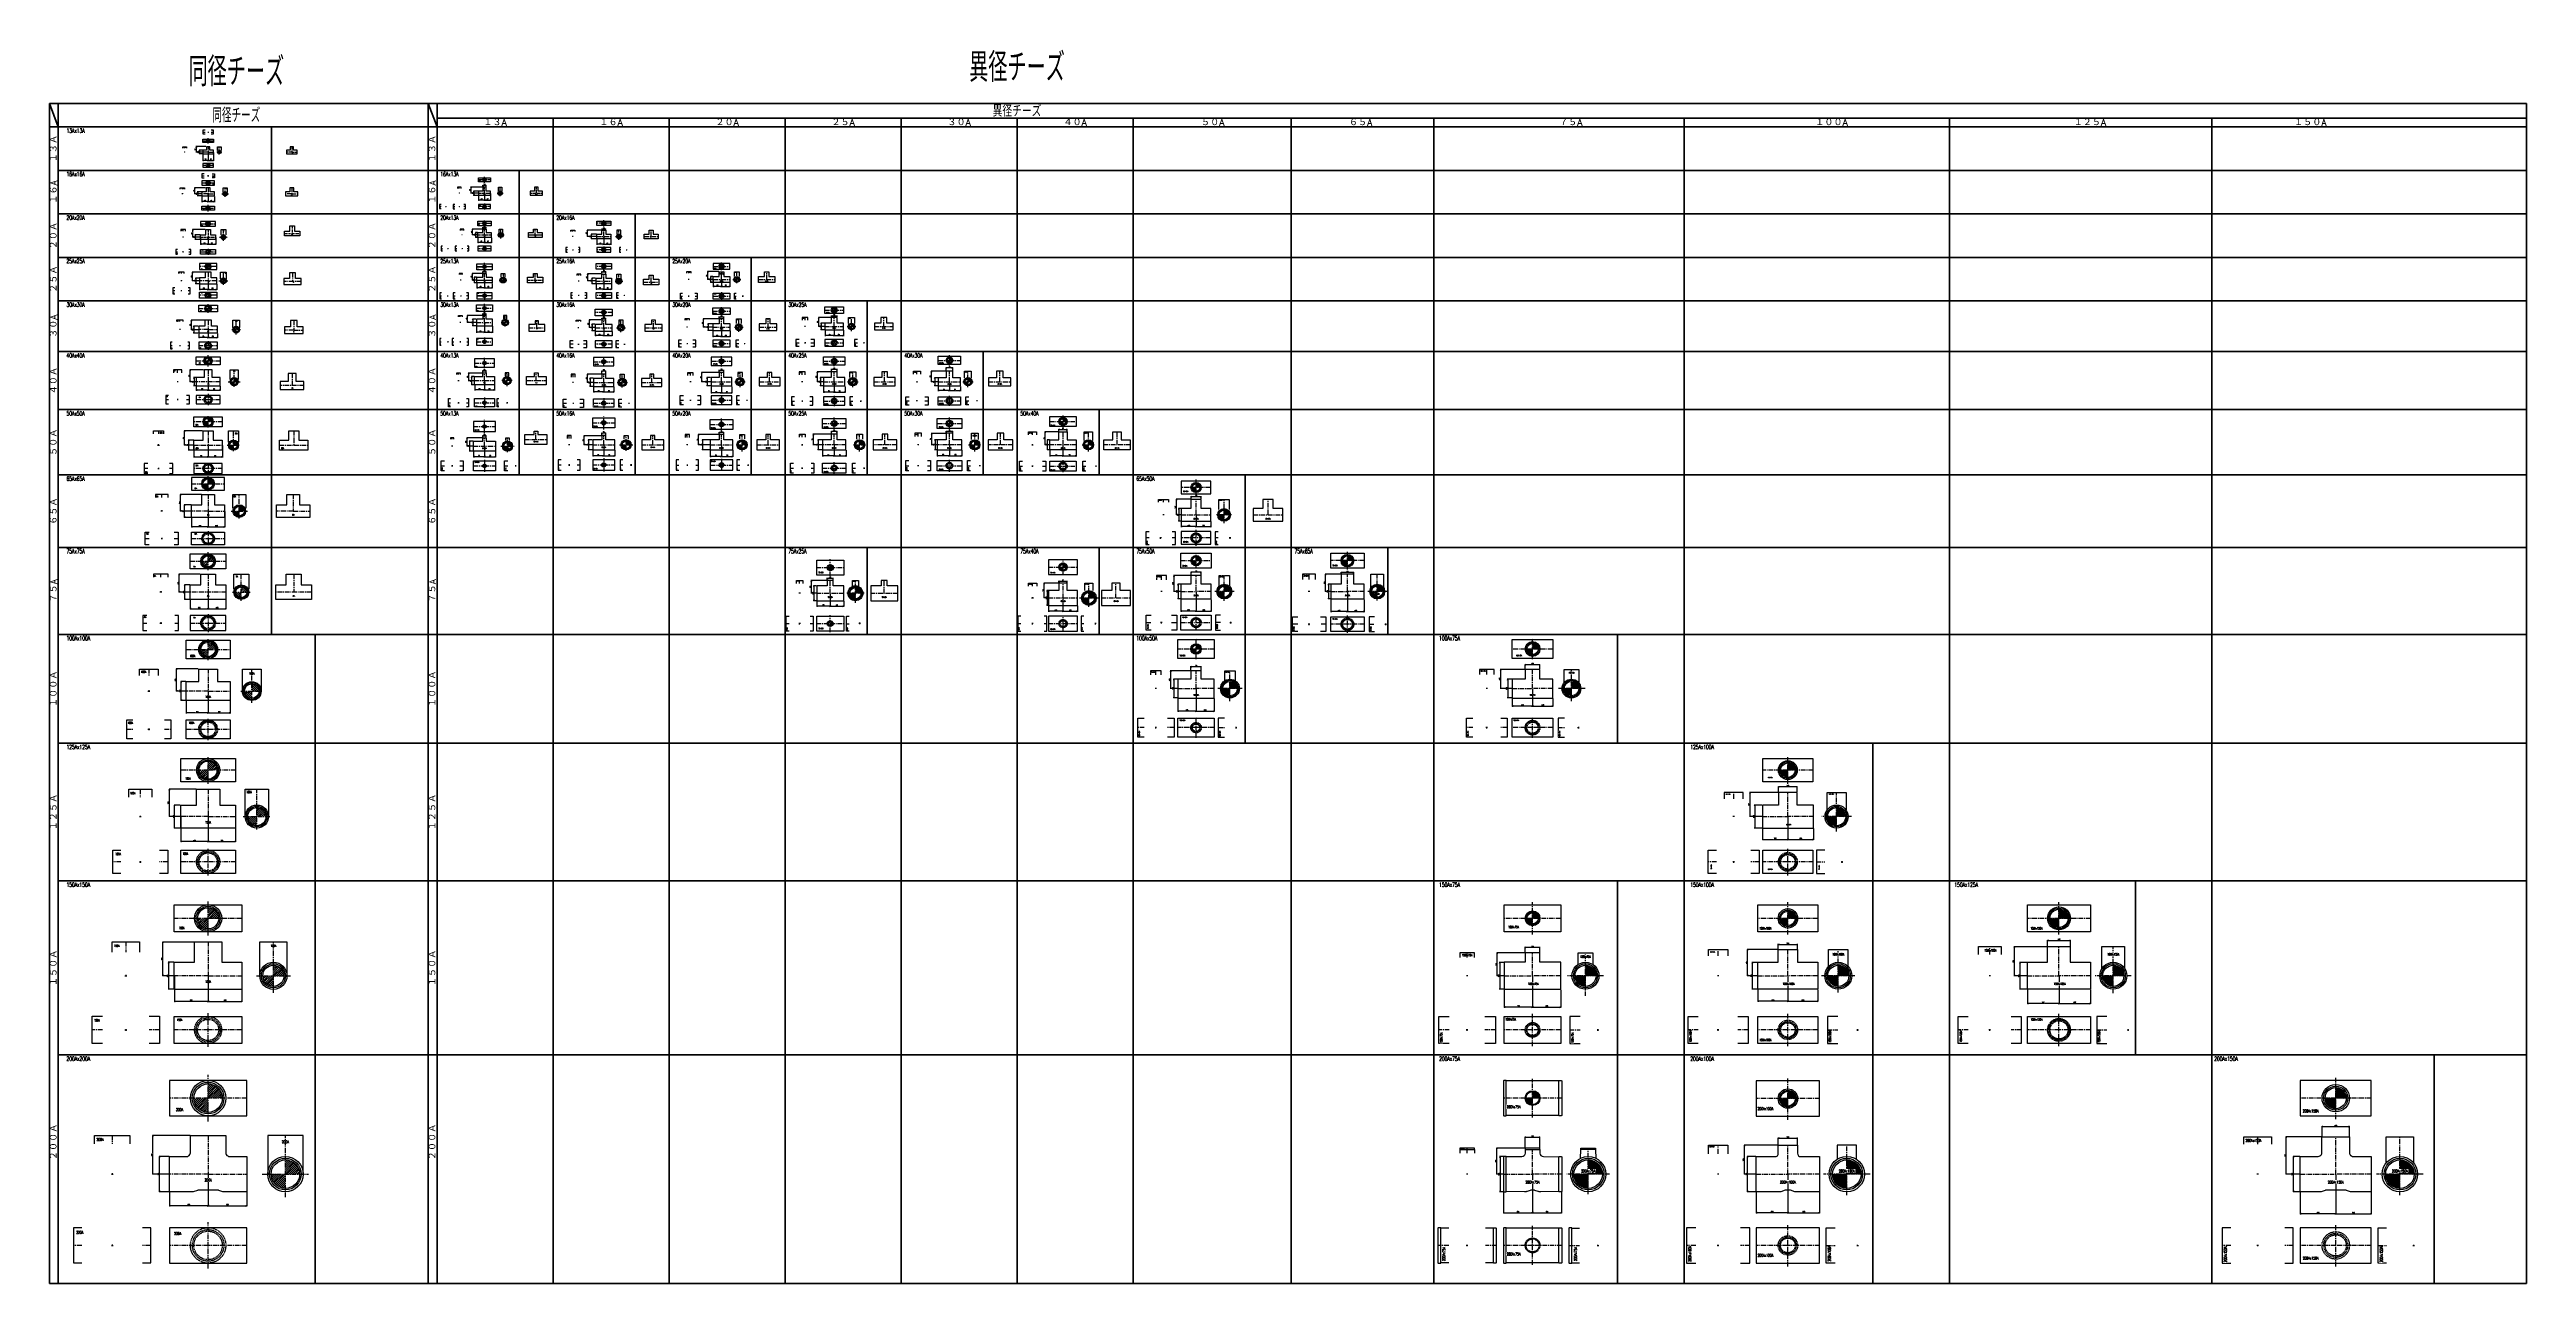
# Model space of a CAD drawing. Header units: millimetres. Extents: x 1711 to 90196, y -23291 to 8516.
# Drawn here: x 21617 to 38698, y -6528 to 1981 of the extents above; entities that cross this region are included whole.
import ezdxf

# ---------------------------------------------------------------- set-up
doc = ezdxf.new("R2010")
doc.units = ezdxf.units.MM
doc.header["$PDMODE"] = 35
doc.linetypes.add('CENTER', pattern=[50.8, 31.75, -6.35, 6.35, -6.35])
doc.linetypes.add('HIDDEN', pattern=[9.525, 6.35, -3.175])
for name, color, linetype in [('CEN', 2, 'CENTER'), ('TEXT', 7, 'Continuous'), ('寸法', 2, 'Continuous'), ('配管-CVP', 4, 'Continuous'), ('＃配管（PVC)', 21, 'Continuous')]:
    doc.layers.add(name, color=color, linetype=linetype)
doc.layers.add('line', color=153, linetype='Continuous', lineweight=50)
doc.styles.add('kpk', font='romans.shx', dxfattribs={"width": 0.7, "bigfont": 'extfont2.shx'})
doc.styles.get("Standard").update_dxf_attribs({"font": 'romans.shx', "bigfont": 'extfont.shx'})
doc.dimstyles.new('KPK-3', dxfattribs={"dimscale": 3, "dimtxt": 2.5, "dimasz": 2, "dimexe": 1, "dimexo": 1, "dimgap": 1, "dimtad": 3, "dimdec": 1, "dimdsep": 46, "dimtxsty": 'kpk', "dimblk": 'OPEN', "dimcen": 2.5, "dimclrd": 2, "dimclre": 2, "dimclrt": 4, "dimadec": 1, "dimazin": 2, "dimtfac": 1, "dimtdec": 1, "dimtmove": 0, "dimatfit": 2, "dimldrblk": 'OPEN', "dimfxl": 0, "dimlwd": -1, "dimlwe": -1, "dimarcsym": 0})
pattern_1 = [(45, (-22710.7552, -894.2206), (-2.24506403, 2.24506403), [])]
pattern_2 = [(45, (-29523.8064, 1543.9158), (-2.24506403, 2.24506403), [])]
pattern_3 = [(45, (-29718.4666, 1756.7962), (-2.24506403, 2.24506403), [])]
pattern_4 = [(45, (-33983.5182, 3308.937), (-2.24506403, 2.24506403), [])]
pattern_5 = [(45, (-34053.7266, 5774.516), (-2.24506403, 2.24506403), [])]

# ---------------------------------------------------------------- blocks, each defined once
blk = doc.blocks.new('_Open')
at = {"color": 0, "linetype": 'ByBlock', "lineweight": -2}
for p, q in [((-1, 0.2), (0, 0)), ((-1, -0.2), (0, 0)), ((0, 0), (-1, 0))]:
    blk.add_line(p, q, dxfattribs=at)
blk = doc.blocks.new('*D1807')
at = {"layer": '寸法', "color": 2, "transparency": 16777216}
for p, q in [((22612, -712), (22574, -712)), ((22612, -782), (22574, -782)), ((22577, -776), (22577, -718))]:
    blk.add_line(p, q, dxfattribs=at)
at = {"layer": '寸法', "color": 2, "linetype": 'ByBlock', "transparency": 16777216, "xscale": 6, "yscale": 6, "zscale": 6}
for p, rotation in [((22577, -712), 90), ((22577, -782), 270)]:
    blk.add_blockref('_Open', p, dxfattribs=dict(at, rotation=rotation))
at = {"layer": '寸法', "color": 4, "linetype": 'ByBlock', "transparency": 16777216, "insert": (22570, -747), "char_height": 7.5, "attachment_point": 5, "rotation": 90, "style": 'kpk', "bg_fill": 3, "box_fill_scale": 1.1, "bg_fill_color": 256, "bg_fill_true_color": 13158600, "bg_fill_transparency": 0}
blk.add_mtext('70', dxfattribs=at)
at = {"layer": 'Defpoints', "color": 0, "linetype": 'ByBlock', "transparency": 16777216}
for p in [(22577, -712), (22615, -712), (22615, -782)]:
    blk.add_point(p, dxfattribs=at)
blk = doc.blocks.new('*D2652')
at = {"layer": '寸法', "color": 2, "transparency": 16777216}
for p, q in [((22711, 982), (22711, 929)), ((22717, 932), (22748, 932)), ((22754, 968), (22754, 929))]:
    blk.add_line(p, q, dxfattribs=at)
at = {"layer": '寸法', "color": 2, "transparency": 16777216, "xscale": 6, "yscale": 6, "zscale": 6, "rotation": 180}
blk.add_blockref('_Open', (22711, 932), dxfattribs=at)
at = {"layer": '寸法', "color": 2, "transparency": 16777216, "xscale": 6, "yscale": 6, "zscale": 6}
blk.add_blockref('_Open', (22754, 932), dxfattribs=at)
at = {"layer": '寸法', "color": 4, "transparency": 16777216, "insert": (22732, 939), "char_height": 7.5, "attachment_point": 5, "style": 'kpk', "bg_fill": 3, "box_fill_scale": 1.1, "bg_fill_color": 256, "bg_fill_true_color": 13158600, "bg_fill_transparency": 0}
blk.add_mtext('43', dxfattribs=at)
at = {"layer": 'Defpoints', "color": 0, "transparency": 16777216}
for p in [(22711, 985), (22754, 971), (22754, 932)]:
    blk.add_point(p, dxfattribs=at)
blk = doc.blocks.new('*D2653')
at = {"layer": '寸法', "color": 2, "transparency": 16777216}
for p, q in [((22668, 968), (22668, 929)), ((22705, 932), (22674, 932)), ((22711, 982), (22711, 929))]:
    blk.add_line(p, q, dxfattribs=at)
at = {"layer": '寸法', "color": 2, "transparency": 16777216, "xscale": 6, "yscale": 6, "zscale": 6, "rotation": 180}
blk.add_blockref('_Open', (22668, 932), dxfattribs=at)
at = {"layer": '寸法', "color": 2, "transparency": 16777216, "xscale": 6, "yscale": 6, "zscale": 6}
blk.add_blockref('_Open', (22711, 932), dxfattribs=at)
at = {"layer": '寸法', "color": 4, "transparency": 16777216, "insert": (22689, 939), "char_height": 7.5, "attachment_point": 5, "style": 'kpk', "bg_fill": 3, "box_fill_scale": 1.1, "bg_fill_color": 256, "bg_fill_true_color": 13158600, "bg_fill_transparency": 0}
blk.add_mtext('43', dxfattribs=at)
at = {"layer": 'Defpoints', "color": 0, "transparency": 16777216}
for p in [(22668, 971), (22668, 932), (22711, 985)]:
    blk.add_point(p, dxfattribs=at)
blk = doc.blocks.new('*D2654')
at = {"layer": '寸法', "color": 2, "transparency": 16777216}
for p, q in [((22693, 1028), (22617, 1028)), ((22665, 985), (22617, 985)), ((22620, 991), (22620, 1022))]:
    blk.add_line(p, q, dxfattribs=at)
at = {"layer": '寸法', "color": 2, "transparency": 16777216, "xscale": 6, "yscale": 6, "zscale": 6}
for p, rotation in [((22620, 1028), 90), ((22620, 985), 270)]:
    blk.add_blockref('_Open', p, dxfattribs=dict(at, rotation=rotation))
at = {"layer": '寸法', "color": 4, "transparency": 16777216, "insert": (22614, 1007), "char_height": 7.5, "attachment_point": 5, "rotation": 90, "style": 'kpk', "bg_fill": 3, "box_fill_scale": 1.1, "bg_fill_color": 256, "bg_fill_true_color": 13158600, "bg_fill_transparency": 0}
blk.add_mtext('43', dxfattribs=at)
at = {"layer": 'Defpoints', "color": 0, "transparency": 16777216}
for p in [(22620, 1028), (22696, 1028), (22668, 985)]:
    blk.add_point(p, dxfattribs=at)
blk = doc.blocks.new('*D2655')
at = {"layer": '寸法', "color": 2, "transparency": 16777216}
for p, q in [((22711, 46), (22711, -8)), ((22776, 23), (22776, -8)), ((22717, -5), (22770, -5))]:
    blk.add_line(p, q, dxfattribs=at)
at = {"layer": '寸法', "color": 2, "transparency": 16777216, "xscale": 6, "yscale": 6, "zscale": 6, "rotation": 180}
blk.add_blockref('_Open', (22711, -5), dxfattribs=at)
at = {"layer": '寸法', "color": 2, "transparency": 16777216, "xscale": 6, "yscale": 6, "zscale": 6}
blk.add_blockref('_Open', (22776, -5), dxfattribs=at)
at = {"layer": '寸法', "color": 4, "transparency": 16777216, "insert": (22743, 2), "char_height": 7.5, "attachment_point": 5, "style": 'kpk', "bg_fill": 3, "box_fill_scale": 1.1, "bg_fill_color": 256, "bg_fill_true_color": 13158600, "bg_fill_transparency": 0}
blk.add_mtext('65', dxfattribs=at)
at = {"layer": 'Defpoints', "color": 0, "transparency": 16777216}
for p in [(22711, 49), (22776, 26), (22776, -5)]:
    blk.add_point(p, dxfattribs=at)
blk = doc.blocks.new('*D2656')
at = {"layer": '寸法', "color": 2, "transparency": 16777216}
for p, q in [((22646, 23), (22646, -8)), ((22711, 46), (22711, -8)), ((22705, -5), (22652, -5))]:
    blk.add_line(p, q, dxfattribs=at)
at = {"layer": '寸法', "color": 2, "transparency": 16777216, "xscale": 6, "yscale": 6, "zscale": 6, "rotation": 180}
blk.add_blockref('_Open', (22646, -5), dxfattribs=at)
at = {"layer": '寸法', "color": 2, "transparency": 16777216, "xscale": 6, "yscale": 6, "zscale": 6}
blk.add_blockref('_Open', (22711, -5), dxfattribs=at)
at = {"layer": '寸法', "color": 4, "transparency": 16777216, "insert": (22678, 2), "char_height": 7.5, "attachment_point": 5, "style": 'kpk', "bg_fill": 3, "box_fill_scale": 1.1, "bg_fill_color": 256, "bg_fill_true_color": 13158600, "bg_fill_transparency": 0}
blk.add_mtext('65', dxfattribs=at)
at = {"layer": 'Defpoints', "color": 0, "transparency": 16777216}
for p in [(22646, 26), (22711, 49), (22646, -5)]:
    blk.add_point(p, dxfattribs=at)
blk = doc.blocks.new('*D2657')
at = {"layer": 'Defpoints', "color": 0, "transparency": 16777216}
blk.add_point((22688, 114), dxfattribs=at)
at = {"layer": '寸法', "color": 2, "transparency": 16777216}
for p, q in [((22685, 114), (22593, 114)), ((22643, 49), (22593, 49)), ((22596, 55), (22596, 108))]:
    blk.add_line(p, q, dxfattribs=at)
at = {"layer": '寸法', "color": 2, "transparency": 16777216, "xscale": 6, "yscale": 6, "zscale": 6}
for p, rotation in [((22596, 114), 90), ((22596, 49), 270)]:
    blk.add_blockref('_Open', p, dxfattribs=dict(at, rotation=rotation))
at = {"layer": '寸法', "color": 4, "transparency": 16777216, "insert": (22589, 82), "char_height": 7.5, "attachment_point": 5, "rotation": 90, "style": 'kpk', "bg_fill": 3, "box_fill_scale": 1.1, "bg_fill_color": 256, "bg_fill_true_color": 13158600, "bg_fill_transparency": 0}
blk.add_mtext('65', dxfattribs=at)
at = {"layer": 'Defpoints', "color": 0, "transparency": 16777216}
for p in [(22596, 114), (22646, 49)]:
    blk.add_point(p, dxfattribs=at)
blk = doc.blocks.new('*D2658')
at = {"layer": '寸法', "color": 2, "transparency": 16777216}
for p, q in [((22711, -313), (22711, -371)), ((22793, -341), (22793, -371)), ((22717, -368), (22787, -368))]:
    blk.add_line(p, q, dxfattribs=at)
at = {"layer": '寸法', "color": 2, "transparency": 16777216, "xscale": 6, "yscale": 6, "zscale": 6, "rotation": 180}
blk.add_blockref('_Open', (22711, -368), dxfattribs=at)
at = {"layer": '寸法', "color": 2, "transparency": 16777216, "xscale": 6, "yscale": 6, "zscale": 6}
blk.add_blockref('_Open', (22793, -368), dxfattribs=at)
at = {"layer": '寸法', "color": 4, "transparency": 16777216, "insert": (22752, -361), "char_height": 7.5, "attachment_point": 5, "style": 'kpk', "bg_fill": 3, "box_fill_scale": 1.1, "bg_fill_color": 256, "bg_fill_true_color": 13158600, "bg_fill_transparency": 0}
blk.add_mtext('82', dxfattribs=at)
at = {"layer": 'Defpoints', "color": 0, "transparency": 16777216}
for p in [(22711, -310), (22793, -338), (22793, -368)]:
    blk.add_point(p, dxfattribs=at)
blk = doc.blocks.new('*D2659')
at = {"layer": '寸法', "color": 2, "transparency": 16777216}
for p, q in [((22629, -341), (22629, -371)), ((22711, -313), (22711, -371)), ((22705, -368), (22635, -368))]:
    blk.add_line(p, q, dxfattribs=at)
at = {"layer": '寸法', "color": 2, "transparency": 16777216, "xscale": 6, "yscale": 6, "zscale": 6, "rotation": 180}
blk.add_blockref('_Open', (22629, -368), dxfattribs=at)
at = {"layer": '寸法', "color": 2, "transparency": 16777216, "xscale": 6, "yscale": 6, "zscale": 6}
blk.add_blockref('_Open', (22711, -368), dxfattribs=at)
at = {"layer": '寸法', "color": 4, "transparency": 16777216, "insert": (22670, -361), "char_height": 7.5, "attachment_point": 5, "style": 'kpk', "bg_fill": 3, "box_fill_scale": 1.1, "bg_fill_color": 256, "bg_fill_true_color": 13158600, "bg_fill_transparency": 0}
blk.add_mtext('82', dxfattribs=at)
at = {"layer": 'Defpoints', "color": 0, "transparency": 16777216}
for p in [(22629, -338), (22711, -310), (22629, -368)]:
    blk.add_point(p, dxfattribs=at)
blk = doc.blocks.new('*D2660')
at = {"layer": 'Defpoints', "color": 0, "transparency": 16777216}
blk.add_point((22682, -228), dxfattribs=at)
at = {"layer": '寸法', "color": 2, "transparency": 16777216}
for p, q in [((22679, -228), (22585, -228)), ((22626, -310), (22585, -310)), ((22588, -304), (22588, -234))]:
    blk.add_line(p, q, dxfattribs=at)
at = {"layer": '寸法', "color": 2, "transparency": 16777216, "xscale": 6, "yscale": 6, "zscale": 6}
for p, rotation in [((22588, -228), 90), ((22588, -310), 270)]:
    blk.add_blockref('_Open', p, dxfattribs=dict(at, rotation=rotation))
at = {"layer": '寸法', "color": 4, "transparency": 16777216, "insert": (22581, -269), "char_height": 7.5, "attachment_point": 5, "rotation": 90, "style": 'kpk', "bg_fill": 3, "box_fill_scale": 1.1, "bg_fill_color": 256, "bg_fill_true_color": 13158600, "bg_fill_transparency": 0}
blk.add_mtext('82', dxfattribs=at)
at = {"layer": 'Defpoints', "color": 0, "transparency": 16777216}
for p in [(22588, -228), (22629, -310)]:
    blk.add_point(p, dxfattribs=at)
blk = doc.blocks.new('*D2661')
at = {"layer": 'Defpoints', "color": 0, "transparency": 16777216}
blk.add_point((22711, -2443), dxfattribs=at)
at = {"layer": '寸法', "color": 2, "transparency": 16777216}
for p, q in [((22711, -2446), (22711, -2597)), ((22863, -2511), (22863, -2597)), ((22717, -2594), (22857, -2594))]:
    blk.add_line(p, q, dxfattribs=at)
at = {"layer": '寸法', "color": 2, "transparency": 16777216, "xscale": 6, "yscale": 6, "zscale": 6, "rotation": 180}
blk.add_blockref('_Open', (22711, -2594), dxfattribs=at)
at = {"layer": '寸法', "color": 2, "transparency": 16777216, "xscale": 6, "yscale": 6, "zscale": 6}
blk.add_blockref('_Open', (22863, -2594), dxfattribs=at)
at = {"layer": '寸法', "color": 4, "transparency": 16777216, "insert": (22787, -2587), "char_height": 7.5, "attachment_point": 5, "style": 'kpk', "bg_fill": 3, "box_fill_scale": 1.1, "bg_fill_color": 256, "bg_fill_true_color": 13158600, "bg_fill_transparency": 0}
blk.add_mtext('152', dxfattribs=at)
at = {"layer": 'Defpoints', "color": 0, "transparency": 16777216}
for p in [(22863, -2508), (22863, -2594)]:
    blk.add_point(p, dxfattribs=at)
blk = doc.blocks.new('*D2662')
at = {"layer": 'Defpoints', "color": 0, "transparency": 16777216}
blk.add_point((22711, -2443), dxfattribs=at)
at = {"layer": '寸法', "color": 2, "transparency": 16777216}
for p, q in [((22559, -2511), (22559, -2597)), ((22711, -2446), (22711, -2597)), ((22705, -2594), (22565, -2594))]:
    blk.add_line(p, q, dxfattribs=at)
at = {"layer": '寸法', "color": 2, "transparency": 16777216, "xscale": 6, "yscale": 6, "zscale": 6, "rotation": 180}
blk.add_blockref('_Open', (22559, -2594), dxfattribs=at)
at = {"layer": '寸法', "color": 2, "transparency": 16777216, "xscale": 6, "yscale": 6, "zscale": 6}
blk.add_blockref('_Open', (22711, -2594), dxfattribs=at)
at = {"layer": '寸法', "color": 4, "transparency": 16777216, "insert": (22635, -2587), "char_height": 7.5, "attachment_point": 5, "style": 'kpk', "bg_fill": 3, "box_fill_scale": 1.1, "bg_fill_color": 256, "bg_fill_true_color": 13158600, "bg_fill_transparency": 0}
blk.add_mtext('152', dxfattribs=at)
at = {"layer": 'Defpoints', "color": 0, "transparency": 16777216}
for p in [(22559, -2508), (22559, -2594)]:
    blk.add_point(p, dxfattribs=at)
blk = doc.blocks.new('*D2663')
at = {"layer": 'Defpoints', "color": 0, "transparency": 16777216}
blk.add_point((22646, -2291), dxfattribs=at)
at = {"layer": '寸法', "color": 2, "transparency": 16777216}
for p, q in [((22643, -2291), (22490, -2291)), ((22493, -2437), (22493, -2297)), ((22556, -2443), (22490, -2443))]:
    blk.add_line(p, q, dxfattribs=at)
at = {"layer": '寸法', "color": 2, "transparency": 16777216, "xscale": 6, "yscale": 6, "zscale": 6}
for p, rotation in [((22493, -2291), 90), ((22493, -2443), 270)]:
    blk.add_blockref('_Open', p, dxfattribs=dict(at, rotation=rotation))
at = {"layer": '寸法', "color": 4, "transparency": 16777216, "insert": (22486, -2367), "char_height": 7.5, "attachment_point": 5, "rotation": 90, "style": 'kpk', "bg_fill": 3, "box_fill_scale": 1.1, "bg_fill_color": 256, "bg_fill_true_color": 13158600, "bg_fill_transparency": 0}
blk.add_mtext('152', dxfattribs=at)
at = {"layer": 'Defpoints', "color": 0, "transparency": 16777216}
for p in [(22493, -2291), (22559, -2443)]:
    blk.add_point(p, dxfattribs=at)
blk = doc.blocks.new('*D2664')
at = {"layer": 'Defpoints', "color": 0, "transparency": 16777216}
for p in [(22711, -5775), (22978, -5896), (22978, -5993)]:
    blk.add_point(p, dxfattribs=at)
at = {"layer": '寸法', "color": 2, "transparency": 16777216}
for p, q in [((22711, -5778), (22711, -5996)), ((22978, -5899), (22978, -5996)), ((22717, -5993), (22972, -5993))]:
    blk.add_line(p, q, dxfattribs=at)
at = {"layer": '寸法', "color": 2, "transparency": 16777216, "xscale": 6, "yscale": 6, "zscale": 6, "rotation": 180}
blk.add_blockref('_Open', (22711, -5993), dxfattribs=at)
at = {"layer": '寸法', "color": 2, "transparency": 16777216, "xscale": 6, "yscale": 6, "zscale": 6}
blk.add_blockref('_Open', (22978, -5993), dxfattribs=at)
at = {"layer": '寸法', "color": 4, "transparency": 16777216, "insert": (22844, -5986), "char_height": 7.5, "attachment_point": 5, "style": 'kpk', "bg_fill": 3, "box_fill_scale": 1.1, "bg_fill_color": 256, "bg_fill_true_color": 13158600, "bg_fill_transparency": 0}
blk.add_mtext('267', dxfattribs=at)
blk = doc.blocks.new('*D2665')
at = {"layer": 'Defpoints', "color": 0, "transparency": 16777216}
for p in [(22711, -5775), (22444, -5896), (22444, -5993)]:
    blk.add_point(p, dxfattribs=at)
at = {"layer": '寸法', "color": 2, "transparency": 16777216}
for p, q in [((22711, -5778), (22711, -5996)), ((22444, -5899), (22444, -5996)), ((22705, -5993), (22450, -5993))]:
    blk.add_line(p, q, dxfattribs=at)
at = {"layer": '寸法', "color": 2, "transparency": 16777216, "xscale": 6, "yscale": 6, "zscale": 6, "rotation": 180}
blk.add_blockref('_Open', (22444, -5993), dxfattribs=at)
at = {"layer": '寸法', "color": 2, "transparency": 16777216, "xscale": 6, "yscale": 6, "zscale": 6}
blk.add_blockref('_Open', (22711, -5993), dxfattribs=at)
at = {"layer": '寸法', "color": 4, "transparency": 16777216, "insert": (22577, -5986), "char_height": 7.5, "attachment_point": 5, "style": 'kpk', "bg_fill": 3, "box_fill_scale": 1.1, "bg_fill_color": 256, "bg_fill_true_color": 13158600, "bg_fill_transparency": 0}
blk.add_mtext('267', dxfattribs=at)
blk = doc.blocks.new('*D2666')
at = {"layer": 'Defpoints', "color": 0, "transparency": 16777216}
for p in [(22330, -5508), (22589, -5508), (22444, -5775)]:
    blk.add_point(p, dxfattribs=at)
at = {"layer": '寸法', "color": 2, "transparency": 16777216}
for p, q in [((22586, -5508), (22327, -5508)), ((22330, -5769), (22330, -5514)), ((22441, -5775), (22327, -5775))]:
    blk.add_line(p, q, dxfattribs=at)
at = {"layer": '寸法', "color": 2, "transparency": 16777216, "xscale": 6, "yscale": 6, "zscale": 6}
for p, rotation in [((22330, -5508), 90), ((22330, -5775), 270)]:
    blk.add_blockref('_Open', p, dxfattribs=dict(at, rotation=rotation))
at = {"layer": '寸法', "color": 4, "transparency": 16777216, "insert": (22324, -5641), "char_height": 7.5, "attachment_point": 5, "rotation": 90, "style": 'kpk', "bg_fill": 3, "box_fill_scale": 1.1, "bg_fill_color": 256, "bg_fill_true_color": 13158600, "bg_fill_transparency": 0}
blk.add_mtext('267', dxfattribs=at)
blk = doc.blocks.new('*D2785')
at = {"layer": '寸法', "color": 2, "transparency": 16777216}
for p, q in [((24564, 368), (24564, 335)), ((24617, 388), (24617, 335)), ((24611, 338), (24570, 338))]:
    blk.add_line(p, q, dxfattribs=at)
at = {"layer": '寸法', "color": 2, "transparency": 16777216, "xscale": 6, "yscale": 6, "zscale": 6, "rotation": 180}
blk.add_blockref('_Open', (24564, 338), dxfattribs=at)
at = {"layer": '寸法', "color": 2, "transparency": 16777216, "xscale": 6, "yscale": 6, "zscale": 6}
blk.add_blockref('_Open', (24617, 338), dxfattribs=at)
at = {"layer": '寸法', "color": 4, "transparency": 16777216, "insert": (24590, 345), "char_height": 7.5, "attachment_point": 5, "style": 'kpk', "bg_fill": 3, "box_fill_scale": 1.1, "bg_fill_color": 256, "bg_fill_true_color": 13158600, "bg_fill_transparency": 0}
blk.add_mtext('53', dxfattribs=at)
at = {"layer": 'Defpoints', "color": 0, "transparency": 16777216}
for p in [(24564, 371), (24617, 391), (24564, 338)]:
    blk.add_point(p, dxfattribs=at)
blk = doc.blocks.new('*D2786')
at = {"layer": '寸法', "color": 2, "transparency": 16777216}
for p, q in [((24617, 388), (24617, 335)), ((24670, 368), (24670, 335)), ((24623, 338), (24664, 338))]:
    blk.add_line(p, q, dxfattribs=at)
at = {"layer": '寸法', "color": 2, "transparency": 16777216, "xscale": 6, "yscale": 6, "zscale": 6, "rotation": 180}
blk.add_blockref('_Open', (24617, 338), dxfattribs=at)
at = {"layer": '寸法', "color": 2, "transparency": 16777216, "xscale": 6, "yscale": 6, "zscale": 6}
blk.add_blockref('_Open', (24670, 338), dxfattribs=at)
at = {"layer": '寸法', "color": 4, "transparency": 16777216, "insert": (24643, 345), "char_height": 7.5, "attachment_point": 5, "style": 'kpk', "bg_fill": 3, "box_fill_scale": 1.1, "bg_fill_color": 256, "bg_fill_true_color": 13158600, "bg_fill_transparency": 0}
blk.add_mtext('53', dxfattribs=at)
at = {"layer": 'Defpoints', "color": 0, "transparency": 16777216}
for p in [(24617, 391), (24670, 371), (24670, 338)]:
    blk.add_point(p, dxfattribs=at)
blk = doc.blocks.new('*D2787')
at = {"layer": '寸法', "color": 2, "transparency": 16777216}
for p, q in [((24602, 437), (24531, 437)), ((24563, 391), (24531, 391)), ((24534, 397), (24534, 431))]:
    blk.add_line(p, q, dxfattribs=at)
at = {"layer": '寸法', "color": 2, "transparency": 16777216, "xscale": 6, "yscale": 6, "zscale": 6}
for p, rotation in [((24534, 437), 90), ((24534, 391), 270)]:
    blk.add_blockref('_Open', p, dxfattribs=dict(at, rotation=rotation))
at = {"layer": '寸法', "color": 4, "transparency": 16777216, "insert": (24527, 414), "char_height": 7.5, "attachment_point": 5, "rotation": 90, "style": 'kpk', "bg_fill": 3, "box_fill_scale": 1.1, "bg_fill_color": 256, "bg_fill_true_color": 13158600, "bg_fill_transparency": 0}
blk.add_mtext('46', dxfattribs=at)
at = {"layer": 'Defpoints', "color": 0, "transparency": 16777216}
for p in [(24534, 437), (24566, 391), (24605, 437)]:
    blk.add_point(p, dxfattribs=at)
blk = doc.blocks.new('*D2788')
at = {"layer": '寸法', "color": 2, "transparency": 16777216}
for p, q in [((24561, 73), (24561, 28)), ((24611, 31), (24567, 31)), ((24617, 96), (24617, 28))]:
    blk.add_line(p, q, dxfattribs=at)
at = {"layer": '寸法', "color": 2, "transparency": 16777216, "xscale": 6, "yscale": 6, "zscale": 6, "rotation": 180}
blk.add_blockref('_Open', (24561, 31), dxfattribs=at)
at = {"layer": '寸法', "color": 2, "transparency": 16777216, "xscale": 6, "yscale": 6, "zscale": 6}
blk.add_blockref('_Open', (24617, 31), dxfattribs=at)
at = {"layer": '寸法', "color": 4, "transparency": 16777216, "insert": (24589, 38), "char_height": 7.5, "attachment_point": 5, "style": 'kpk', "bg_fill": 3, "box_fill_scale": 1.1, "bg_fill_color": 256, "bg_fill_true_color": 13158600, "bg_fill_transparency": 0}
blk.add_mtext('56', dxfattribs=at)
at = {"layer": 'Defpoints', "color": 0, "transparency": 16777216}
for p in [(24561, 76), (24561, 31), (24617, 99)]:
    blk.add_point(p, dxfattribs=at)
blk = doc.blocks.new('*D2789')
at = {"layer": '寸法', "color": 2, "transparency": 16777216}
for p, q in [((24617, 96), (24617, 28)), ((24623, 31), (24667, 31)), ((24673, 73), (24673, 28))]:
    blk.add_line(p, q, dxfattribs=at)
at = {"layer": '寸法', "color": 2, "transparency": 16777216, "xscale": 6, "yscale": 6, "zscale": 6, "rotation": 180}
blk.add_blockref('_Open', (24617, 31), dxfattribs=at)
at = {"layer": '寸法', "color": 2, "transparency": 16777216, "xscale": 6, "yscale": 6, "zscale": 6}
blk.add_blockref('_Open', (24673, 31), dxfattribs=at)
at = {"layer": '寸法', "color": 4, "transparency": 16777216, "insert": (24645, 38), "char_height": 7.5, "attachment_point": 5, "style": 'kpk', "bg_fill": 3, "box_fill_scale": 1.1, "bg_fill_color": 256, "bg_fill_true_color": 13158600, "bg_fill_transparency": 0}
blk.add_mtext('56', dxfattribs=at)
at = {"layer": 'Defpoints', "color": 0, "transparency": 16777216}
for p in [(24617, 99), (24673, 76), (24673, 31)]:
    blk.add_point(p, dxfattribs=at)
blk = doc.blocks.new('*D2790')
at = {"layer": 'Defpoints', "color": 0, "transparency": 16777216}
blk.add_point((24605, 147), dxfattribs=at)
at = {"layer": '寸法', "color": 2, "transparency": 16777216}
for p, q in [((24602, 147), (24497, 147)), ((24559, 99), (24497, 99)), ((24500, 105), (24500, 141))]:
    blk.add_line(p, q, dxfattribs=at)
at = {"layer": '寸法', "color": 2, "transparency": 16777216, "xscale": 6, "yscale": 6, "zscale": 6}
for p, rotation in [((24500, 147), 90), ((24500, 99), 270)]:
    blk.add_blockref('_Open', p, dxfattribs=dict(at, rotation=rotation))
at = {"layer": '寸法', "color": 4, "transparency": 16777216, "insert": (24494, 123), "char_height": 7.5, "attachment_point": 5, "rotation": 90, "style": 'kpk', "bg_fill": 3, "box_fill_scale": 1.1, "bg_fill_color": 256, "bg_fill_true_color": 13158600, "bg_fill_transparency": 0}
blk.add_mtext('48', dxfattribs=at)
at = {"layer": 'Defpoints', "color": 0, "transparency": 16777216}
for p in [(24500, 147), (24562, 99)]:
    blk.add_point(p, dxfattribs=at)
blk = doc.blocks.new('*D2791')
at = {"layer": '寸法', "color": 2, "transparency": 16777216}
for p, q in [((24549, -334), (24549, -370)), ((24617, -306), (24617, -370)), ((24611, -367), (24555, -367))]:
    blk.add_line(p, q, dxfattribs=at)
at = {"layer": '寸法', "color": 2, "transparency": 16777216, "xscale": 6, "yscale": 6, "zscale": 6, "rotation": 180}
blk.add_blockref('_Open', (24549, -367), dxfattribs=at)
at = {"layer": '寸法', "color": 2, "transparency": 16777216, "xscale": 6, "yscale": 6, "zscale": 6}
blk.add_blockref('_Open', (24617, -367), dxfattribs=at)
at = {"layer": '寸法', "color": 4, "transparency": 16777216, "insert": (24583, -360), "char_height": 7.5, "attachment_point": 5, "style": 'kpk', "bg_fill": 3, "box_fill_scale": 1.1, "bg_fill_color": 256, "bg_fill_true_color": 13158600, "bg_fill_transparency": 0}
blk.add_mtext('68', dxfattribs=at)
at = {"layer": 'Defpoints', "color": 0, "transparency": 16777216}
for p in [(24549, -331), (24617, -303), (24549, -367)]:
    blk.add_point(p, dxfattribs=at)
blk = doc.blocks.new('*D2792')
at = {"layer": '寸法', "color": 2, "transparency": 16777216}
for p, q in [((24617, -306), (24617, -370)), ((24685, -334), (24685, -370)), ((24623, -367), (24679, -367))]:
    blk.add_line(p, q, dxfattribs=at)
at = {"layer": '寸法', "color": 2, "transparency": 16777216, "xscale": 6, "yscale": 6, "zscale": 6, "rotation": 180}
blk.add_blockref('_Open', (24617, -367), dxfattribs=at)
at = {"layer": '寸法', "color": 2, "transparency": 16777216, "xscale": 6, "yscale": 6, "zscale": 6}
blk.add_blockref('_Open', (24685, -367), dxfattribs=at)
at = {"layer": '寸法', "color": 4, "transparency": 16777216, "insert": (24651, -360), "char_height": 7.5, "attachment_point": 5, "style": 'kpk', "bg_fill": 3, "box_fill_scale": 1.1, "bg_fill_color": 256, "bg_fill_true_color": 13158600, "bg_fill_transparency": 0}
blk.add_mtext('68', dxfattribs=at)
at = {"layer": 'Defpoints', "color": 0, "transparency": 16777216}
for p in [(24617, -303), (24685, -331), (24685, -367)]:
    blk.add_point(p, dxfattribs=at)
blk = doc.blocks.new('*D2793')
at = {"layer": 'Defpoints', "color": 0, "transparency": 16777216}
blk.add_point((24605, -250), dxfattribs=at)
at = {"layer": '寸法', "color": 2, "transparency": 16777216}
for p, q in [((24602, -250), (24505, -250)), ((24546, -303), (24505, -303)), ((24508, -297), (24508, -256))]:
    blk.add_line(p, q, dxfattribs=at)
at = {"layer": '寸法', "color": 2, "transparency": 16777216, "xscale": 6, "yscale": 6, "zscale": 6}
for p, rotation in [((24508, -250), 90), ((24508, -303), 270)]:
    blk.add_blockref('_Open', p, dxfattribs=dict(at, rotation=rotation))
at = {"layer": '寸法', "color": 4, "transparency": 16777216, "insert": (24501, -276), "char_height": 7.5, "attachment_point": 5, "rotation": 90, "style": 'kpk', "bg_fill": 3, "box_fill_scale": 1.1, "bg_fill_color": 256, "bg_fill_true_color": 13158600, "bg_fill_transparency": 0}
blk.add_mtext('53', dxfattribs=at)
at = {"layer": 'Defpoints', "color": 0, "transparency": 16777216}
for p in [(24508, -250), (24549, -303)]:
    blk.add_point(p, dxfattribs=at)
blk = doc.blocks.new('*D2794')
at = {"layer": '寸法', "color": 2, "transparency": 16777216}
for p, q in [((24541, -792), (24541, -830)), ((24611, -827), (24547, -827)), ((24617, -757), (24617, -830))]:
    blk.add_line(p, q, dxfattribs=at)
at = {"layer": '寸法', "color": 2, "transparency": 16777216, "xscale": 6, "yscale": 6, "zscale": 6, "rotation": 180}
blk.add_blockref('_Open', (24541, -827), dxfattribs=at)
at = {"layer": '寸法', "color": 2, "transparency": 16777216, "xscale": 6, "yscale": 6, "zscale": 6}
blk.add_blockref('_Open', (24617, -827), dxfattribs=at)
at = {"layer": '寸法', "color": 4, "transparency": 16777216, "insert": (24579, -820), "char_height": 7.5, "attachment_point": 5, "style": 'kpk', "bg_fill": 3, "box_fill_scale": 1.1, "bg_fill_color": 256, "bg_fill_true_color": 13158600, "bg_fill_transparency": 0}
blk.add_mtext('76', dxfattribs=at)
at = {"layer": 'Defpoints', "color": 0, "transparency": 16777216}
for p in [(24541, -789), (24541, -827), (24617, -754)]:
    blk.add_point(p, dxfattribs=at)
blk = doc.blocks.new('*D2795')
at = {"layer": '寸法', "color": 2, "transparency": 16777216}
for p, q in [((24617, -757), (24617, -830)), ((24623, -827), (24687, -827)), ((24693, -792), (24693, -830))]:
    blk.add_line(p, q, dxfattribs=at)
at = {"layer": '寸法', "color": 2, "transparency": 16777216, "xscale": 6, "yscale": 6, "zscale": 6, "rotation": 180}
blk.add_blockref('_Open', (24617, -827), dxfattribs=at)
at = {"layer": '寸法', "color": 2, "transparency": 16777216, "xscale": 6, "yscale": 6, "zscale": 6}
blk.add_blockref('_Open', (24693, -827), dxfattribs=at)
at = {"layer": '寸法', "color": 4, "transparency": 16777216, "insert": (24655, -820), "char_height": 7.5, "attachment_point": 5, "style": 'kpk', "bg_fill": 3, "box_fill_scale": 1.1, "bg_fill_color": 256, "bg_fill_true_color": 13158600, "bg_fill_transparency": 0}
blk.add_mtext('76', dxfattribs=at)
at = {"layer": 'Defpoints', "color": 0, "transparency": 16777216}
for p in [(24617, -754), (24693, -789), (24693, -827)]:
    blk.add_point(p, dxfattribs=at)
blk = doc.blocks.new('*D2796')
at = {"layer": 'Defpoints', "color": 0, "transparency": 16777216}
blk.add_point((24605, -696), dxfattribs=at)
at = {"layer": '寸法', "color": 2, "transparency": 16777216}
for p, q in [((24602, -696), (24494, -696)), ((24538, -754), (24494, -754)), ((24497, -748), (24497, -702))]:
    blk.add_line(p, q, dxfattribs=at)
at = {"layer": '寸法', "color": 2, "transparency": 16777216, "xscale": 6, "yscale": 6, "zscale": 6}
for p, rotation in [((24497, -696), 90), ((24497, -754), 270)]:
    blk.add_blockref('_Open', p, dxfattribs=dict(at, rotation=rotation))
at = {"layer": '寸法', "color": 4, "transparency": 16777216, "insert": (24490, -725), "char_height": 7.5, "attachment_point": 5, "rotation": 90, "style": 'kpk', "bg_fill": 3, "box_fill_scale": 1.1, "bg_fill_color": 256, "bg_fill_true_color": 13158600, "bg_fill_transparency": 0}
blk.add_mtext('58', dxfattribs=at)
at = {"layer": 'Defpoints', "color": 0, "transparency": 16777216}
for p in [(24497, -696), (24541, -754)]:
    blk.add_point(p, dxfattribs=at)
blk = doc.blocks.new('*D2797')
at = {"layer": '寸法', "color": 2, "transparency": 16777216}
for p, q in [((25439, 688), (25439, 635)), ((25391, 672), (25391, 635)), ((25433, 638), (25397, 638))]:
    blk.add_line(p, q, dxfattribs=at)
at = {"layer": '寸法', "color": 2, "transparency": 16777216, "xscale": 6, "yscale": 6, "zscale": 6, "rotation": 180}
blk.add_blockref('_Open', (25391, 638), dxfattribs=at)
at = {"layer": '寸法', "color": 2, "transparency": 16777216, "xscale": 6, "yscale": 6, "zscale": 6}
blk.add_blockref('_Open', (25439, 638), dxfattribs=at)
at = {"layer": '寸法', "color": 4, "transparency": 16777216, "insert": (25415, 645), "char_height": 7.5, "attachment_point": 5, "style": 'kpk', "bg_fill": 3, "box_fill_scale": 1.1, "bg_fill_color": 256, "bg_fill_true_color": 13158600, "bg_fill_transparency": 0}
blk.add_mtext('48', dxfattribs=at)
at = {"layer": 'Defpoints', "color": 0, "transparency": 16777216}
for p in [(25439, 691), (25391, 675), (25391, 638)]:
    blk.add_point(p, dxfattribs=at)
blk = doc.blocks.new('*D2798')
at = {"layer": '寸法', "color": 2, "transparency": 16777216}
for p, q in [((25439, 688), (25439, 635)), ((25445, 638), (25481, 638)), ((25487, 672), (25487, 635))]:
    blk.add_line(p, q, dxfattribs=at)
at = {"layer": '寸法', "color": 2, "transparency": 16777216, "xscale": 6, "yscale": 6, "zscale": 6, "rotation": 180}
blk.add_blockref('_Open', (25439, 638), dxfattribs=at)
at = {"layer": '寸法', "color": 2, "transparency": 16777216, "xscale": 6, "yscale": 6, "zscale": 6}
blk.add_blockref('_Open', (25487, 638), dxfattribs=at)
at = {"layer": '寸法', "color": 4, "transparency": 16777216, "insert": (25463, 645), "char_height": 7.5, "attachment_point": 5, "style": 'kpk', "bg_fill": 3, "box_fill_scale": 1.1, "bg_fill_color": 256, "bg_fill_true_color": 13158600, "bg_fill_transparency": 0}
blk.add_mtext('48', dxfattribs=at)
at = {"layer": 'Defpoints', "color": 0, "transparency": 16777216}
for p in [(25439, 691), (25487, 675), (25487, 638)]:
    blk.add_point(p, dxfattribs=at)
blk = doc.blocks.new('*D2799')
at = {"layer": 'Defpoints', "color": 0, "transparency": 16777216}
blk.add_point((25425, 736), dxfattribs=at)
at = {"layer": '寸法', "color": 2, "transparency": 16777216}
for p, q in [((25422, 736), (25324, 736)), ((25388, 691), (25324, 691)), ((25327, 697), (25327, 730))]:
    blk.add_line(p, q, dxfattribs=at)
at = {"layer": '寸法', "color": 2, "transparency": 16777216, "xscale": 6, "yscale": 6, "zscale": 6}
for p, rotation in [((25327, 736), 90), ((25327, 691), 270)]:
    blk.add_blockref('_Open', p, dxfattribs=dict(at, rotation=rotation))
at = {"layer": '寸法', "color": 4, "transparency": 16777216, "insert": (25320, 714), "char_height": 7.5, "attachment_point": 5, "rotation": 90, "style": 'kpk', "bg_fill": 3, "box_fill_scale": 1.1, "bg_fill_color": 256, "bg_fill_true_color": 13158600, "bg_fill_transparency": 0}
blk.add_mtext('45', dxfattribs=at)
at = {"layer": 'Defpoints', "color": 0, "transparency": 16777216}
for p in [(25327, 736), (25391, 691)]:
    blk.add_point(p, dxfattribs=at)
blk = doc.blocks.new('*D2800')
at = {"layer": '寸法', "color": 2, "transparency": 16777216}
for p, q in [((25386, 362), (25386, 325)), ((25439, 382), (25439, 325)), ((25433, 328), (25392, 328))]:
    blk.add_line(p, q, dxfattribs=at)
at = {"layer": '寸法', "color": 2, "transparency": 16777216, "xscale": 6, "yscale": 6, "zscale": 6, "rotation": 180}
blk.add_blockref('_Open', (25386, 328), dxfattribs=at)
at = {"layer": '寸法', "color": 2, "transparency": 16777216, "xscale": 6, "yscale": 6, "zscale": 6}
blk.add_blockref('_Open', (25439, 328), dxfattribs=at)
at = {"layer": '寸法', "color": 4, "transparency": 16777216, "insert": (25413, 335), "char_height": 7.5, "attachment_point": 5, "style": 'kpk', "bg_fill": 3, "box_fill_scale": 1.1, "bg_fill_color": 256, "bg_fill_true_color": 13158600, "bg_fill_transparency": 0}
blk.add_mtext('53', dxfattribs=at)
at = {"layer": 'Defpoints', "color": 0, "transparency": 16777216}
for p in [(25386, 365), (25439, 385), (25386, 328)]:
    blk.add_point(p, dxfattribs=at)
blk = doc.blocks.new('*D2801')
at = {"layer": '寸法', "color": 2, "transparency": 16777216}
for p, q in [((25439, 382), (25439, 325)), ((25492, 362), (25492, 325)), ((25445, 328), (25486, 328))]:
    blk.add_line(p, q, dxfattribs=at)
at = {"layer": '寸法', "color": 2, "transparency": 16777216, "xscale": 6, "yscale": 6, "zscale": 6, "rotation": 180}
blk.add_blockref('_Open', (25439, 328), dxfattribs=at)
at = {"layer": '寸法', "color": 2, "transparency": 16777216, "xscale": 6, "yscale": 6, "zscale": 6}
blk.add_blockref('_Open', (25492, 328), dxfattribs=at)
at = {"layer": '寸法', "color": 4, "transparency": 16777216, "insert": (25466, 335), "char_height": 7.5, "attachment_point": 5, "style": 'kpk', "bg_fill": 3, "box_fill_scale": 1.1, "bg_fill_color": 256, "bg_fill_true_color": 13158600, "bg_fill_transparency": 0}
blk.add_mtext('53', dxfattribs=at)
at = {"layer": 'Defpoints', "color": 0, "transparency": 16777216}
for p in [(25439, 385), (25492, 365), (25492, 328)]:
    blk.add_point(p, dxfattribs=at)
blk = doc.blocks.new('*D2802')
at = {"layer": 'Defpoints', "color": 0, "transparency": 16777216}
blk.add_point((25425, 433), dxfattribs=at)
at = {"layer": '寸法', "color": 2, "transparency": 16777216}
for p, q in [((25422, 433), (25326, 433)), ((25383, 385), (25326, 385)), ((25329, 391), (25329, 427))]:
    blk.add_line(p, q, dxfattribs=at)
at = {"layer": '寸法', "color": 2, "transparency": 16777216, "xscale": 6, "yscale": 6, "zscale": 6}
for p, rotation in [((25329, 433), 90), ((25329, 385), 270)]:
    blk.add_blockref('_Open', p, dxfattribs=dict(at, rotation=rotation))
at = {"layer": '寸法', "color": 4, "transparency": 16777216, "insert": (25322, 409), "char_height": 7.5, "attachment_point": 5, "rotation": 90, "style": 'kpk', "bg_fill": 3, "box_fill_scale": 1.1, "bg_fill_color": 256, "bg_fill_true_color": 13158600, "bg_fill_transparency": 0}
blk.add_mtext('48', dxfattribs=at)
at = {"layer": 'Defpoints', "color": 0, "transparency": 16777216}
for p in [(25329, 433), (25386, 385)]:
    blk.add_point(p, dxfattribs=at)
blk = doc.blocks.new('*D2803')
at = {"layer": 'Defpoints', "color": 0, "transparency": 16777216}
blk.add_point((25425, 116), dxfattribs=at)
at = {"layer": '寸法', "color": 2, "transparency": 16777216}
for p, q in [((25422, 116), (25338, 116)), ((25379, 63), (25338, 63)), ((25341, 69), (25341, 110))]:
    blk.add_line(p, q, dxfattribs=at)
at = {"layer": '寸法', "color": 2, "transparency": 16777216, "xscale": 6, "yscale": 6, "zscale": 6}
for p, rotation in [((25341, 116), 90), ((25341, 63), 270)]:
    blk.add_blockref('_Open', p, dxfattribs=dict(at, rotation=rotation))
at = {"layer": '寸法', "color": 4, "transparency": 16777216, "insert": (25334, 89), "char_height": 7.5, "attachment_point": 5, "rotation": 90, "style": 'kpk', "bg_fill": 3, "box_fill_scale": 1.1, "bg_fill_color": 256, "bg_fill_true_color": 13158600, "bg_fill_transparency": 0}
blk.add_mtext('53', dxfattribs=at)
at = {"layer": 'Defpoints', "color": 0, "transparency": 16777216}
for p in [(25341, 116), (25382, 63)]:
    blk.add_point(p, dxfattribs=at)
blk = doc.blocks.new('*D2804')
at = {"layer": '寸法', "color": 2, "transparency": 16777216}
for p, q in [((25439, -318), (25439, -383)), ((25369, -346), (25369, -383)), ((25433, -380), (25375, -380))]:
    blk.add_line(p, q, dxfattribs=at)
at = {"layer": '寸法', "color": 2, "transparency": 16777216, "xscale": 6, "yscale": 6, "zscale": 6, "rotation": 180}
blk.add_blockref('_Open', (25369, -380), dxfattribs=at)
at = {"layer": '寸法', "color": 2, "transparency": 16777216, "xscale": 6, "yscale": 6, "zscale": 6}
blk.add_blockref('_Open', (25439, -380), dxfattribs=at)
at = {"layer": '寸法', "color": 4, "transparency": 16777216, "insert": (25404, -374), "char_height": 7.5, "attachment_point": 5, "style": 'kpk', "bg_fill": 3, "box_fill_scale": 1.1, "bg_fill_color": 256, "bg_fill_true_color": 13158600, "bg_fill_transparency": 0}
blk.add_mtext('70', dxfattribs=at)
at = {"layer": 'Defpoints', "color": 0, "transparency": 16777216}
for p in [(25439, -315), (25369, -343), (25369, -380)]:
    blk.add_point(p, dxfattribs=at)
blk = doc.blocks.new('*D2805')
at = {"layer": '寸法', "color": 2, "transparency": 16777216}
for p, q in [((25439, -318), (25439, -383)), ((25445, -380), (25503, -380)), ((25509, -346), (25509, -383))]:
    blk.add_line(p, q, dxfattribs=at)
at = {"layer": '寸法', "color": 2, "transparency": 16777216, "xscale": 6, "yscale": 6, "zscale": 6, "rotation": 180}
blk.add_blockref('_Open', (25439, -380), dxfattribs=at)
at = {"layer": '寸法', "color": 2, "transparency": 16777216, "xscale": 6, "yscale": 6, "zscale": 6}
blk.add_blockref('_Open', (25509, -380), dxfattribs=at)
at = {"layer": '寸法', "color": 4, "transparency": 16777216, "insert": (25474, -374), "char_height": 7.5, "attachment_point": 5, "style": 'kpk', "bg_fill": 3, "box_fill_scale": 1.1, "bg_fill_color": 256, "bg_fill_true_color": 13158600, "bg_fill_transparency": 0}
blk.add_mtext('70', dxfattribs=at)
at = {"layer": 'Defpoints', "color": 0, "transparency": 16777216}
for p in [(25439, -315), (25509, -343), (25509, -380)]:
    blk.add_point(p, dxfattribs=at)
blk = doc.blocks.new('*D2806')
at = {"layer": 'Defpoints', "color": 0, "transparency": 16777216}
blk.add_point((25425, -258), dxfattribs=at)
at = {"layer": '寸法', "color": 2, "transparency": 16777216}
for p, q in [((25422, -258), (25325, -258)), ((25366, -315), (25325, -315)), ((25328, -309), (25328, -264))]:
    blk.add_line(p, q, dxfattribs=at)
at = {"layer": '寸法', "color": 2, "transparency": 16777216, "xscale": 6, "yscale": 6, "zscale": 6}
for p, rotation in [((25328, -258), 90), ((25328, -315), 270)]:
    blk.add_blockref('_Open', p, dxfattribs=dict(at, rotation=rotation))
at = {"layer": '寸法', "color": 4, "transparency": 16777216, "insert": (25321, -286), "char_height": 7.5, "attachment_point": 5, "rotation": 90, "style": 'kpk', "bg_fill": 3, "box_fill_scale": 1.1, "bg_fill_color": 256, "bg_fill_true_color": 13158600, "bg_fill_transparency": 0}
blk.add_mtext('57', dxfattribs=at)
at = {"layer": 'Defpoints', "color": 0, "transparency": 16777216}
for p in [(25328, -258), (25369, -315)]:
    blk.add_point(p, dxfattribs=at)
blk = doc.blocks.new('*D2807')
at = {"layer": '寸法', "color": 2, "transparency": 16777216}
for p, q in [((25363, -783), (25363, -824)), ((25433, -821), (25369, -821)), ((25439, -748), (25439, -824))]:
    blk.add_line(p, q, dxfattribs=at)
at = {"layer": '寸法', "color": 2, "transparency": 16777216, "xscale": 6, "yscale": 6, "zscale": 6, "rotation": 180}
blk.add_blockref('_Open', (25363, -821), dxfattribs=at)
at = {"layer": '寸法', "color": 2, "transparency": 16777216, "xscale": 6, "yscale": 6, "zscale": 6}
blk.add_blockref('_Open', (25439, -821), dxfattribs=at)
at = {"layer": '寸法', "color": 4, "transparency": 16777216, "insert": (25401, -815), "char_height": 7.5, "attachment_point": 5, "style": 'kpk', "bg_fill": 3, "box_fill_scale": 1.1, "bg_fill_color": 256, "bg_fill_true_color": 13158600, "bg_fill_transparency": 0}
blk.add_mtext('76', dxfattribs=at)
at = {"layer": 'Defpoints', "color": 0, "transparency": 16777216}
for p in [(25363, -780), (25363, -821), (25439, -745)]:
    blk.add_point(p, dxfattribs=at)
blk = doc.blocks.new('*D2808')
at = {"layer": '寸法', "color": 2, "transparency": 16777216}
for p, q in [((25439, -748), (25439, -824)), ((25445, -821), (25509, -821)), ((25515, -783), (25515, -824))]:
    blk.add_line(p, q, dxfattribs=at)
at = {"layer": '寸法', "color": 2, "transparency": 16777216, "xscale": 6, "yscale": 6, "zscale": 6, "rotation": 180}
blk.add_blockref('_Open', (25439, -821), dxfattribs=at)
at = {"layer": '寸法', "color": 2, "transparency": 16777216, "xscale": 6, "yscale": 6, "zscale": 6}
blk.add_blockref('_Open', (25515, -821), dxfattribs=at)
at = {"layer": '寸法', "color": 4, "transparency": 16777216, "insert": (25477, -815), "char_height": 7.5, "attachment_point": 5, "style": 'kpk', "bg_fill": 3, "box_fill_scale": 1.1, "bg_fill_color": 256, "bg_fill_true_color": 13158600, "bg_fill_transparency": 0}
blk.add_mtext('76', dxfattribs=at)
at = {"layer": 'Defpoints', "color": 0, "transparency": 16777216}
for p in [(25439, -745), (25515, -780), (25515, -821)]:
    blk.add_point(p, dxfattribs=at)
blk = doc.blocks.new('*D2809')
at = {"layer": 'Defpoints', "color": 0, "transparency": 16777216}
blk.add_point((25425, -682), dxfattribs=at)
at = {"layer": '寸法', "color": 2, "transparency": 16777216}
for p, q in [((25422, -682), (25302, -682)), ((25360, -745), (25302, -745)), ((25305, -739), (25305, -688))]:
    blk.add_line(p, q, dxfattribs=at)
at = {"layer": '寸法', "color": 2, "transparency": 16777216, "xscale": 6, "yscale": 6, "zscale": 6}
for p, rotation in [((25305, -682), 90), ((25305, -745), 270)]:
    blk.add_blockref('_Open', p, dxfattribs=dict(at, rotation=rotation))
at = {"layer": '寸法', "color": 4, "transparency": 16777216, "insert": (25299, -713), "char_height": 7.5, "attachment_point": 5, "rotation": 90, "style": 'kpk', "bg_fill": 3, "box_fill_scale": 1.1, "bg_fill_color": 256, "bg_fill_true_color": 13158600, "bg_fill_transparency": 0}
blk.add_mtext('63', dxfattribs=at)
at = {"layer": 'Defpoints', "color": 0, "transparency": 16777216}
for p in [(25305, -682), (25363, -745)]:
    blk.add_point(p, dxfattribs=at)
blk = doc.blocks.new('*D2810')
at = {"layer": '寸法', "color": 2, "transparency": 16777216}
for p, q in [((26191, 40), (26191, -1)), ((26245, 2), (26197, 2)), ((26251, 63), (26251, -1))]:
    blk.add_line(p, q, dxfattribs=at)
at = {"layer": '寸法', "color": 2, "transparency": 16777216, "xscale": 6, "yscale": 6, "zscale": 6, "rotation": 180}
blk.add_blockref('_Open', (26191, 2), dxfattribs=at)
at = {"layer": '寸法', "color": 2, "transparency": 16777216, "xscale": 6, "yscale": 6, "zscale": 6}
blk.add_blockref('_Open', (26251, 2), dxfattribs=at)
at = {"layer": '寸法', "color": 4, "transparency": 16777216, "insert": (26221, 8), "char_height": 7.5, "attachment_point": 5, "style": 'kpk', "bg_fill": 3, "box_fill_scale": 1.1, "bg_fill_color": 256, "bg_fill_true_color": 13158600, "bg_fill_transparency": 0}
blk.add_mtext('60', dxfattribs=at)
at = {"layer": 'Defpoints', "color": 0, "transparency": 16777216}
for p in [(26191, 43), (26191, 2), (26251, 66)]:
    blk.add_point(p, dxfattribs=at)
blk = doc.blocks.new('*D2811')
at = {"layer": '寸法', "color": 2, "transparency": 16777216}
for p, q in [((26251, 63), (26251, -1)), ((26257, 2), (26305, 2)), ((26311, 40), (26311, -1))]:
    blk.add_line(p, q, dxfattribs=at)
at = {"layer": '寸法', "color": 2, "transparency": 16777216, "xscale": 6, "yscale": 6, "zscale": 6, "rotation": 180}
blk.add_blockref('_Open', (26251, 2), dxfattribs=at)
at = {"layer": '寸法', "color": 2, "transparency": 16777216, "xscale": 6, "yscale": 6, "zscale": 6}
blk.add_blockref('_Open', (26311, 2), dxfattribs=at)
at = {"layer": '寸法', "color": 4, "transparency": 16777216, "insert": (26281, 8), "char_height": 7.5, "attachment_point": 5, "style": 'kpk', "bg_fill": 3, "box_fill_scale": 1.1, "bg_fill_color": 256, "bg_fill_true_color": 13158600, "bg_fill_transparency": 0}
blk.add_mtext('60', dxfattribs=at)
at = {"layer": 'Defpoints', "color": 0, "transparency": 16777216}
for p in [(26251, 66), (26311, 43), (26311, 2)]:
    blk.add_point(p, dxfattribs=at)
blk = doc.blocks.new('*D2812')
at = {"layer": 'Defpoints', "color": 0, "transparency": 16777216}
blk.add_point((26235, 124), dxfattribs=at)
at = {"layer": '寸法', "color": 2, "transparency": 16777216}
for p, q in [((26232, 124), (26125, 124)), ((26189, 66), (26125, 66)), ((26128, 72), (26128, 118))]:
    blk.add_line(p, q, dxfattribs=at)
at = {"layer": '寸法', "color": 2, "transparency": 16777216, "xscale": 6, "yscale": 6, "zscale": 6}
for p, rotation in [((26128, 124), 90), ((26128, 66), 270)]:
    blk.add_blockref('_Open', p, dxfattribs=dict(at, rotation=rotation))
at = {"layer": '寸法', "color": 4, "transparency": 16777216, "insert": (26121, 95), "char_height": 7.5, "attachment_point": 5, "rotation": 90, "style": 'kpk', "bg_fill": 3, "box_fill_scale": 1.1, "bg_fill_color": 256, "bg_fill_true_color": 13158600, "bg_fill_transparency": 0}
blk.add_mtext('58', dxfattribs=at)
at = {"layer": 'Defpoints', "color": 0, "transparency": 16777216}
for p in [(26128, 124), (26192, 66)]:
    blk.add_point(p, dxfattribs=at)
blk = doc.blocks.new('*D2813')
at = {"layer": '寸法', "color": 2, "transparency": 16777216}
for p, q in [((26251, -313), (26251, -390)), ((26179, -342), (26179, -390)), ((26245, -387), (26185, -387))]:
    blk.add_line(p, q, dxfattribs=at)
at = {"layer": '寸法', "color": 2, "transparency": 16777216, "xscale": 6, "yscale": 6, "zscale": 6, "rotation": 180}
blk.add_blockref('_Open', (26179, -387), dxfattribs=at)
at = {"layer": '寸法', "color": 2, "transparency": 16777216, "xscale": 6, "yscale": 6, "zscale": 6}
blk.add_blockref('_Open', (26251, -387), dxfattribs=at)
at = {"layer": '寸法', "color": 4, "transparency": 16777216, "insert": (26215, -381), "char_height": 7.5, "attachment_point": 5, "style": 'kpk', "bg_fill": 3, "box_fill_scale": 1.1, "bg_fill_color": 256, "bg_fill_true_color": 13158600, "bg_fill_transparency": 0}
blk.add_mtext('72', dxfattribs=at)
at = {"layer": 'Defpoints', "color": 0, "transparency": 16777216}
for p in [(26179, -339), (26251, -310), (26179, -387)]:
    blk.add_point(p, dxfattribs=at)
blk = doc.blocks.new('*D2814')
at = {"layer": '寸法', "color": 2, "transparency": 16777216}
for p, q in [((26251, -313), (26251, -390)), ((26257, -387), (26317, -387)), ((26323, -342), (26323, -390))]:
    blk.add_line(p, q, dxfattribs=at)
at = {"layer": '寸法', "color": 2, "transparency": 16777216, "xscale": 6, "yscale": 6, "zscale": 6, "rotation": 180}
blk.add_blockref('_Open', (26251, -387), dxfattribs=at)
at = {"layer": '寸法', "color": 2, "transparency": 16777216, "xscale": 6, "yscale": 6, "zscale": 6}
blk.add_blockref('_Open', (26323, -387), dxfattribs=at)
at = {"layer": '寸法', "color": 4, "transparency": 16777216, "insert": (26287, -381), "char_height": 7.5, "attachment_point": 5, "style": 'kpk', "bg_fill": 3, "box_fill_scale": 1.1, "bg_fill_color": 256, "bg_fill_true_color": 13158600, "bg_fill_transparency": 0}
blk.add_mtext('72', dxfattribs=at)
at = {"layer": 'Defpoints', "color": 0, "transparency": 16777216}
for p in [(26251, -310), (26323, -339), (26323, -387)]:
    blk.add_point(p, dxfattribs=at)
blk = doc.blocks.new('*D2815')
at = {"layer": 'Defpoints', "color": 0, "transparency": 16777216}
blk.add_point((26235, -246), dxfattribs=at)
at = {"layer": '寸法', "color": 2, "transparency": 16777216}
for p, q in [((26232, -246), (26113, -246)), ((26176, -310), (26113, -310)), ((26116, -304), (26116, -252))]:
    blk.add_line(p, q, dxfattribs=at)
at = {"layer": '寸法', "color": 2, "transparency": 16777216, "xscale": 6, "yscale": 6, "zscale": 6}
for p, rotation in [((26116, -246), 90), ((26116, -310), 270)]:
    blk.add_blockref('_Open', p, dxfattribs=dict(at, rotation=rotation))
at = {"layer": '寸法', "color": 4, "transparency": 16777216, "insert": (26109, -278), "char_height": 7.5, "attachment_point": 5, "rotation": 90, "style": 'kpk', "bg_fill": 3, "box_fill_scale": 1.1, "bg_fill_color": 256, "bg_fill_true_color": 13158600, "bg_fill_transparency": 0}
blk.add_mtext('64', dxfattribs=at)
at = {"layer": 'Defpoints', "color": 0, "transparency": 16777216}
for p in [(26116, -246), (26179, -310)]:
    blk.add_point(p, dxfattribs=at)
blk = doc.blocks.new('*D2816')
at = {"layer": '寸法', "color": 2, "transparency": 16777216}
for p, q in [((26173, -783), (26173, -829)), ((26245, -826), (26179, -826)), ((26251, -748), (26251, -829))]:
    blk.add_line(p, q, dxfattribs=at)
at = {"layer": '寸法', "color": 2, "transparency": 16777216, "xscale": 6, "yscale": 6, "zscale": 6, "rotation": 180}
blk.add_blockref('_Open', (26173, -826), dxfattribs=at)
at = {"layer": '寸法', "color": 2, "transparency": 16777216, "xscale": 6, "yscale": 6, "zscale": 6}
blk.add_blockref('_Open', (26251, -826), dxfattribs=at)
at = {"layer": '寸法', "color": 4, "transparency": 16777216, "insert": (26212, -819), "char_height": 7.5, "attachment_point": 5, "style": 'kpk', "bg_fill": 3, "box_fill_scale": 1.1, "bg_fill_color": 256, "bg_fill_true_color": 13158600, "bg_fill_transparency": 0}
blk.add_mtext('78', dxfattribs=at)
at = {"layer": 'Defpoints', "color": 0, "transparency": 16777216}
for p in [(26173, -780), (26173, -826), (26251, -745)]:
    blk.add_point(p, dxfattribs=at)
blk = doc.blocks.new('*D2817')
at = {"layer": '寸法', "color": 2, "transparency": 16777216}
for p, q in [((26251, -748), (26251, -829)), ((26257, -826), (26323, -826)), ((26329, -783), (26329, -829))]:
    blk.add_line(p, q, dxfattribs=at)
at = {"layer": '寸法', "color": 2, "transparency": 16777216, "xscale": 6, "yscale": 6, "zscale": 6, "rotation": 180}
blk.add_blockref('_Open', (26251, -826), dxfattribs=at)
at = {"layer": '寸法', "color": 2, "transparency": 16777216, "xscale": 6, "yscale": 6, "zscale": 6}
blk.add_blockref('_Open', (26329, -826), dxfattribs=at)
at = {"layer": '寸法', "color": 4, "transparency": 16777216, "insert": (26290, -819), "char_height": 7.5, "attachment_point": 5, "style": 'kpk', "bg_fill": 3, "box_fill_scale": 1.1, "bg_fill_color": 256, "bg_fill_true_color": 13158600, "bg_fill_transparency": 0}
blk.add_mtext('78', dxfattribs=at)
at = {"layer": 'Defpoints', "color": 0, "transparency": 16777216}
for p in [(26251, -745), (26329, -780), (26329, -826)]:
    blk.add_point(p, dxfattribs=at)
blk = doc.blocks.new('*D2818')
at = {"layer": 'Defpoints', "color": 0, "transparency": 16777216}
blk.add_point((26235, -675), dxfattribs=at)
at = {"layer": '寸法', "color": 2, "transparency": 16777216}
for p, q in [((26232, -675), (26090, -675)), ((26093, -739), (26093, -681)), ((26170, -745), (26090, -745))]:
    blk.add_line(p, q, dxfattribs=at)
at = {"layer": '寸法', "color": 2, "transparency": 16777216, "xscale": 6, "yscale": 6, "zscale": 6}
for p, rotation in [((26093, -675), 90), ((26093, -745), 270)]:
    blk.add_blockref('_Open', p, dxfattribs=dict(at, rotation=rotation))
at = {"layer": '寸法', "color": 4, "transparency": 16777216, "insert": (26086, -710), "char_height": 7.5, "attachment_point": 5, "rotation": 90, "style": 'kpk', "bg_fill": 3, "box_fill_scale": 1.1, "bg_fill_color": 256, "bg_fill_true_color": 13158600, "bg_fill_transparency": 0}
blk.add_mtext('70', dxfattribs=at)
at = {"layer": 'Defpoints', "color": 0, "transparency": 16777216}
for p in [(26093, -675), (26173, -745)]:
    blk.add_point(p, dxfattribs=at)
blk = doc.blocks.new('*D2819')
at = {"layer": '寸法', "color": 2, "transparency": 16777216}
for p, q in [((26965, 45), (26965, 5)), ((27023, 8), (26971, 8)), ((27029, 68), (27029, 5))]:
    blk.add_line(p, q, dxfattribs=at)
at = {"layer": '寸法', "color": 2, "transparency": 16777216, "xscale": 6, "yscale": 6, "zscale": 6, "rotation": 180}
blk.add_blockref('_Open', (26965, 8), dxfattribs=at)
at = {"layer": '寸法', "color": 2, "transparency": 16777216, "xscale": 6, "yscale": 6, "zscale": 6}
blk.add_blockref('_Open', (27029, 8), dxfattribs=at)
at = {"layer": '寸法', "color": 4, "transparency": 16777216, "insert": (26997, 15), "char_height": 7.5, "attachment_point": 5, "style": 'kpk', "bg_fill": 3, "box_fill_scale": 1.1, "bg_fill_color": 256, "bg_fill_true_color": 13158600, "bg_fill_transparency": 0}
blk.add_mtext('64', dxfattribs=at)
at = {"layer": 'Defpoints', "color": 0, "transparency": 16777216}
for p in [(26965, 48), (26965, 8), (27029, 71)]:
    blk.add_point(p, dxfattribs=at)
blk = doc.blocks.new('*D2820')
at = {"layer": '寸法', "color": 2, "transparency": 16777216}
for p, q in [((27029, 68), (27029, 5)), ((27035, 8), (27087, 8)), ((27093, 45), (27093, 5))]:
    blk.add_line(p, q, dxfattribs=at)
at = {"layer": '寸法', "color": 2, "transparency": 16777216, "xscale": 6, "yscale": 6, "zscale": 6, "rotation": 180}
blk.add_blockref('_Open', (27029, 8), dxfattribs=at)
at = {"layer": '寸法', "color": 2, "transparency": 16777216, "xscale": 6, "yscale": 6, "zscale": 6}
blk.add_blockref('_Open', (27093, 8), dxfattribs=at)
at = {"layer": '寸法', "color": 4, "transparency": 16777216, "insert": (27061, 15), "char_height": 7.5, "attachment_point": 5, "style": 'kpk', "bg_fill": 3, "box_fill_scale": 1.1, "bg_fill_color": 256, "bg_fill_true_color": 13158600, "bg_fill_transparency": 0}
blk.add_mtext('64', dxfattribs=at)
at = {"layer": 'Defpoints', "color": 0, "transparency": 16777216}
for p in [(27029, 71), (27093, 48), (27093, 8)]:
    blk.add_point(p, dxfattribs=at)
blk = doc.blocks.new('*D2821')
at = {"layer": 'Defpoints', "color": 0, "transparency": 16777216}
blk.add_point((27009, 134), dxfattribs=at)
at = {"layer": '寸法', "color": 2, "transparency": 16777216}
for p, q in [((27006, 134), (26919, 134)), ((26964, 71), (26919, 71)), ((26922, 77), (26922, 128))]:
    blk.add_line(p, q, dxfattribs=at)
at = {"layer": '寸法', "color": 2, "transparency": 16777216, "xscale": 6, "yscale": 6, "zscale": 6}
for p, rotation in [((26922, 134), 90), ((26922, 71), 270)]:
    blk.add_blockref('_Open', p, dxfattribs=dict(at, rotation=rotation))
at = {"layer": '寸法', "color": 4, "transparency": 16777216, "insert": (26915, 102), "char_height": 7.5, "attachment_point": 5, "rotation": 90, "style": 'kpk', "bg_fill": 3, "box_fill_scale": 1.1, "bg_fill_color": 256, "bg_fill_true_color": 13158600, "bg_fill_transparency": 0}
blk.add_mtext('63', dxfattribs=at)
at = {"layer": 'Defpoints', "color": 0, "transparency": 16777216}
for p in [(26922, 134), (26967, 71)]:
    blk.add_point(p, dxfattribs=at)
blk = doc.blocks.new('*D2822')
at = {"layer": '寸法', "color": 2, "transparency": 16777216}
for p, q in [((27029, -313), (27029, -384)), ((26955, -342), (26955, -384)), ((27023, -381), (26961, -381))]:
    blk.add_line(p, q, dxfattribs=at)
at = {"layer": '寸法', "color": 2, "transparency": 16777216, "xscale": 6, "yscale": 6, "zscale": 6, "rotation": 180}
blk.add_blockref('_Open', (26955, -381), dxfattribs=at)
at = {"layer": '寸法', "color": 2, "transparency": 16777216, "xscale": 6, "yscale": 6, "zscale": 6}
blk.add_blockref('_Open', (27029, -381), dxfattribs=at)
at = {"layer": '寸法', "color": 4, "transparency": 16777216, "insert": (26992, -374), "char_height": 7.5, "attachment_point": 5, "style": 'kpk', "bg_fill": 3, "box_fill_scale": 1.1, "bg_fill_color": 256, "bg_fill_true_color": 13158600, "bg_fill_transparency": 0}
blk.add_mtext('74', dxfattribs=at)
at = {"layer": 'Defpoints', "color": 0, "transparency": 16777216}
for p in [(26955, -339), (27029, -310), (26955, -381)]:
    blk.add_point(p, dxfattribs=at)
blk = doc.blocks.new('*D2823')
at = {"layer": '寸法', "color": 2, "transparency": 16777216}
for p, q in [((27029, -313), (27029, -384)), ((27035, -381), (27097, -381)), ((27103, -342), (27103, -384))]:
    blk.add_line(p, q, dxfattribs=at)
at = {"layer": '寸法', "color": 2, "transparency": 16777216, "xscale": 6, "yscale": 6, "zscale": 6, "rotation": 180}
blk.add_blockref('_Open', (27029, -381), dxfattribs=at)
at = {"layer": '寸法', "color": 2, "transparency": 16777216, "xscale": 6, "yscale": 6, "zscale": 6}
blk.add_blockref('_Open', (27103, -381), dxfattribs=at)
at = {"layer": '寸法', "color": 4, "transparency": 16777216, "insert": (27066, -374), "char_height": 7.5, "attachment_point": 5, "style": 'kpk', "bg_fill": 3, "box_fill_scale": 1.1, "bg_fill_color": 256, "bg_fill_true_color": 13158600, "bg_fill_transparency": 0}
blk.add_mtext('74', dxfattribs=at)
at = {"layer": 'Defpoints', "color": 0, "transparency": 16777216}
for p in [(27029, -310), (27103, -339), (27103, -381)]:
    blk.add_point(p, dxfattribs=at)
blk = doc.blocks.new('*D2824')
at = {"layer": 'Defpoints', "color": 0, "transparency": 16777216}
blk.add_point((27009, -242), dxfattribs=at)
at = {"layer": '寸法', "color": 2, "transparency": 16777216}
for p, q in [((27006, -242), (26910, -242)), ((26952, -310), (26910, -310)), ((26913, -304), (26913, -248))]:
    blk.add_line(p, q, dxfattribs=at)
at = {"layer": '寸法', "color": 2, "transparency": 16777216, "xscale": 6, "yscale": 6, "zscale": 6}
for p, rotation in [((26913, -242), 90), ((26913, -310), 270)]:
    blk.add_blockref('_Open', p, dxfattribs=dict(at, rotation=rotation))
at = {"layer": '寸法', "color": 4, "transparency": 16777216, "insert": (26906, -276), "char_height": 7.5, "attachment_point": 5, "rotation": 90, "style": 'kpk', "bg_fill": 3, "box_fill_scale": 1.1, "bg_fill_color": 256, "bg_fill_true_color": 13158600, "bg_fill_transparency": 0}
blk.add_mtext('68', dxfattribs=at)
at = {"layer": 'Defpoints', "color": 0, "transparency": 16777216}
for p in [(26913, -242), (26955, -310)]:
    blk.add_point(p, dxfattribs=at)
blk = doc.blocks.new('*D2825')
at = {"layer": '寸法', "color": 2, "transparency": 16777216}
for p, q in [((26948, -783), (26948, -825)), ((27023, -822), (26954, -822)), ((27029, -748), (27029, -825))]:
    blk.add_line(p, q, dxfattribs=at)
at = {"layer": '寸法', "color": 2, "transparency": 16777216, "xscale": 6, "yscale": 6, "zscale": 6, "rotation": 180}
blk.add_blockref('_Open', (26948, -822), dxfattribs=at)
at = {"layer": '寸法', "color": 2, "transparency": 16777216, "xscale": 6, "yscale": 6, "zscale": 6}
blk.add_blockref('_Open', (27029, -822), dxfattribs=at)
at = {"layer": '寸法', "color": 4, "transparency": 16777216, "insert": (26988, -816), "char_height": 7.5, "attachment_point": 5, "style": 'kpk', "bg_fill": 3, "box_fill_scale": 1.1, "bg_fill_color": 256, "bg_fill_true_color": 13158600, "bg_fill_transparency": 0}
blk.add_mtext('81', dxfattribs=at)
at = {"layer": 'Defpoints', "color": 0, "transparency": 16777216}
for p in [(26948, -780), (26948, -822), (27029, -745)]:
    blk.add_point(p, dxfattribs=at)
blk = doc.blocks.new('*D2826')
at = {"layer": '寸法', "color": 2, "transparency": 16777216}
for p, q in [((27029, -748), (27029, -825)), ((27035, -822), (27104, -822)), ((27110, -783), (27110, -825))]:
    blk.add_line(p, q, dxfattribs=at)
at = {"layer": '寸法', "color": 2, "transparency": 16777216, "xscale": 6, "yscale": 6, "zscale": 6, "rotation": 180}
blk.add_blockref('_Open', (27029, -822), dxfattribs=at)
at = {"layer": '寸法', "color": 2, "transparency": 16777216, "xscale": 6, "yscale": 6, "zscale": 6}
blk.add_blockref('_Open', (27110, -822), dxfattribs=at)
at = {"layer": '寸法', "color": 4, "transparency": 16777216, "insert": (27069, -816), "char_height": 7.5, "attachment_point": 5, "style": 'kpk', "bg_fill": 3, "box_fill_scale": 1.1, "bg_fill_color": 256, "bg_fill_true_color": 13158600, "bg_fill_transparency": 0}
blk.add_mtext('81', dxfattribs=at)
at = {"layer": 'Defpoints', "color": 0, "transparency": 16777216}
for p in [(27029, -745), (27110, -780), (27110, -822)]:
    blk.add_point(p, dxfattribs=at)
blk = doc.blocks.new('*D2827')
at = {"layer": 'Defpoints', "color": 0, "transparency": 16777216}
blk.add_point((27009, -672), dxfattribs=at)
at = {"layer": '寸法', "color": 2, "transparency": 16777216}
for p, q in [((27006, -672), (26882, -672)), ((26885, -739), (26885, -678)), ((26945, -745), (26882, -745))]:
    blk.add_line(p, q, dxfattribs=at)
at = {"layer": '寸法', "color": 2, "transparency": 16777216, "xscale": 6, "yscale": 6, "zscale": 6}
for p, rotation in [((26885, -672), 90), ((26885, -745), 270)]:
    blk.add_blockref('_Open', p, dxfattribs=dict(at, rotation=rotation))
at = {"layer": '寸法', "color": 4, "transparency": 16777216, "insert": (26878, -708), "char_height": 7.5, "attachment_point": 5, "rotation": 90, "style": 'kpk', "bg_fill": 3, "box_fill_scale": 1.1, "bg_fill_color": 256, "bg_fill_true_color": 13158600, "bg_fill_transparency": 0}
blk.add_mtext('73', dxfattribs=at)
at = {"layer": 'Defpoints', "color": 0, "transparency": 16777216}
for p in [(26885, -672), (26948, -745)]:
    blk.add_point(p, dxfattribs=at)
blk = doc.blocks.new('*D2828')
at = {"layer": '寸法', "color": 2, "transparency": 16777216}
for p, q in [((26908, -1823), (26908, -1861)), ((26995, -1858), (26914, -1858)), ((27001, -1772), (27001, -1861))]:
    blk.add_line(p, q, dxfattribs=at)
at = {"layer": '寸法', "color": 2, "transparency": 16777216, "xscale": 6, "yscale": 6, "zscale": 6, "rotation": 180}
blk.add_blockref('_Open', (26908, -1858), dxfattribs=at)
at = {"layer": '寸法', "color": 2, "transparency": 16777216, "xscale": 6, "yscale": 6, "zscale": 6}
blk.add_blockref('_Open', (27001, -1858), dxfattribs=at)
at = {"layer": '寸法', "color": 4, "transparency": 16777216, "insert": (26954, -1851), "char_height": 7.5, "attachment_point": 5, "style": 'kpk', "bg_fill": 3, "box_fill_scale": 1.1, "bg_fill_color": 256, "bg_fill_true_color": 13158600, "bg_fill_transparency": 0}
blk.add_mtext('93', dxfattribs=at)
at = {"layer": 'Defpoints', "color": 0, "transparency": 16777216}
for p in [(26908, -1820), (26908, -1858), (27001, -1769)]:
    blk.add_point(p, dxfattribs=at)
blk = doc.blocks.new('*D2829')
at = {"layer": '寸法', "color": 2, "transparency": 16777216}
for p, q in [((27001, -1772), (27001, -1861)), ((27007, -1858), (27088, -1858)), ((27094, -1823), (27094, -1861))]:
    blk.add_line(p, q, dxfattribs=at)
at = {"layer": '寸法', "color": 2, "transparency": 16777216, "xscale": 6, "yscale": 6, "zscale": 6, "rotation": 180}
blk.add_blockref('_Open', (27001, -1858), dxfattribs=at)
at = {"layer": '寸法', "color": 2, "transparency": 16777216, "xscale": 6, "yscale": 6, "zscale": 6}
blk.add_blockref('_Open', (27094, -1858), dxfattribs=at)
at = {"layer": '寸法', "color": 4, "transparency": 16777216, "insert": (27047, -1851), "char_height": 7.5, "attachment_point": 5, "style": 'kpk', "bg_fill": 3, "box_fill_scale": 1.1, "bg_fill_color": 256, "bg_fill_true_color": 13158600, "bg_fill_transparency": 0}
blk.add_mtext('93', dxfattribs=at)
at = {"layer": 'Defpoints', "color": 0, "transparency": 16777216}
for p in [(27001, -1769), (27094, -1820), (27094, -1858)]:
    blk.add_point(p, dxfattribs=at)
blk = doc.blocks.new('*D2830')
at = {"layer": 'Defpoints', "color": 0, "transparency": 16777216}
blk.add_point((26980, -1681), dxfattribs=at)
at = {"layer": '寸法', "color": 2, "transparency": 16777216}
for p, q in [((26977, -1681), (26868, -1681)), ((26871, -1763), (26871, -1687)), ((26905, -1769), (26868, -1769))]:
    blk.add_line(p, q, dxfattribs=at)
at = {"layer": '寸法', "color": 2, "transparency": 16777216, "xscale": 6, "yscale": 6, "zscale": 6}
for p, rotation in [((26871, -1681), 90), ((26871, -1769), 270)]:
    blk.add_blockref('_Open', p, dxfattribs=dict(at, rotation=rotation))
at = {"layer": '寸法', "color": 4, "transparency": 16777216, "insert": (26864, -1725), "char_height": 7.5, "attachment_point": 5, "rotation": 90, "style": 'kpk', "bg_fill": 3, "box_fill_scale": 1.1, "bg_fill_color": 256, "bg_fill_true_color": 13158600, "bg_fill_transparency": 0}
blk.add_mtext('88', dxfattribs=at)
at = {"layer": 'Defpoints', "color": 0, "transparency": 16777216}
for p in [(26871, -1681), (26908, -1769)]:
    blk.add_point(p, dxfattribs=at)
blk = doc.blocks.new('*D2831')
at = {"layer": '寸法', "color": 2, "transparency": 16777216}
for p, q in [((27746, -342), (27746, -374)), ((27823, -313), (27823, -374)), ((27817, -371), (27752, -371))]:
    blk.add_line(p, q, dxfattribs=at)
at = {"layer": '寸法', "color": 2, "transparency": 16777216, "xscale": 6, "yscale": 6, "zscale": 6, "rotation": 180}
blk.add_blockref('_Open', (27746, -371), dxfattribs=at)
at = {"layer": '寸法', "color": 2, "transparency": 16777216, "xscale": 6, "yscale": 6, "zscale": 6}
blk.add_blockref('_Open', (27823, -371), dxfattribs=at)
at = {"layer": '寸法', "color": 4, "transparency": 16777216, "insert": (27784, -365), "char_height": 7.5, "attachment_point": 5, "style": 'kpk', "bg_fill": 3, "box_fill_scale": 1.1, "bg_fill_color": 256, "bg_fill_true_color": 13158600, "bg_fill_transparency": 0}
blk.add_mtext('77', dxfattribs=at)
at = {"layer": 'Defpoints', "color": 0, "transparency": 16777216}
for p in [(27746, -339), (27823, -310), (27746, -371)]:
    blk.add_point(p, dxfattribs=at)
blk = doc.blocks.new('*D2832')
at = {"layer": '寸法', "color": 2, "transparency": 16777216}
for p, q in [((27823, -313), (27823, -374)), ((27900, -342), (27900, -374)), ((27829, -371), (27894, -371))]:
    blk.add_line(p, q, dxfattribs=at)
at = {"layer": '寸法', "color": 2, "transparency": 16777216, "xscale": 6, "yscale": 6, "zscale": 6, "rotation": 180}
blk.add_blockref('_Open', (27823, -371), dxfattribs=at)
at = {"layer": '寸法', "color": 2, "transparency": 16777216, "xscale": 6, "yscale": 6, "zscale": 6}
blk.add_blockref('_Open', (27900, -371), dxfattribs=at)
at = {"layer": '寸法', "color": 4, "transparency": 16777216, "insert": (27861, -365), "char_height": 7.5, "attachment_point": 5, "style": 'kpk', "bg_fill": 3, "box_fill_scale": 1.1, "bg_fill_color": 256, "bg_fill_true_color": 13158600, "bg_fill_transparency": 0}
blk.add_mtext('77', dxfattribs=at)
at = {"layer": 'Defpoints', "color": 0, "transparency": 16777216}
for p in [(27823, -310), (27900, -339), (27900, -371)]:
    blk.add_point(p, dxfattribs=at)
blk = doc.blocks.new('*D2833')
at = {"layer": 'Defpoints', "color": 0, "transparency": 16777216}
blk.add_point((27800, -238), dxfattribs=at)
at = {"layer": '寸法', "color": 2, "transparency": 16777216}
for p, q in [((27797, -238), (27696, -238)), ((27744, -310), (27696, -310)), ((27699, -304), (27699, -244))]:
    blk.add_line(p, q, dxfattribs=at)
at = {"layer": '寸法', "color": 2, "transparency": 16777216, "xscale": 6, "yscale": 6, "zscale": 6}
for p, rotation in [((27699, -238), 90), ((27699, -310), 270)]:
    blk.add_blockref('_Open', p, dxfattribs=dict(at, rotation=rotation))
at = {"layer": '寸法', "color": 4, "transparency": 16777216, "insert": (27692, -274), "char_height": 7.5, "attachment_point": 5, "rotation": 90, "style": 'kpk', "bg_fill": 3, "box_fill_scale": 1.1, "bg_fill_color": 256, "bg_fill_true_color": 13158600, "bg_fill_transparency": 0}
blk.add_mtext('72', dxfattribs=at)
at = {"layer": 'Defpoints', "color": 0, "transparency": 16777216}
for p in [(27699, -238), (27747, -310)]:
    blk.add_point(p, dxfattribs=at)
blk = doc.blocks.new('*D2834')
at = {"layer": '寸法', "color": 2, "transparency": 16777216}
for p, q in [((27738, -783), (27738, -824)), ((27817, -821), (27744, -821)), ((27823, -748), (27823, -824))]:
    blk.add_line(p, q, dxfattribs=at)
at = {"layer": '寸法', "color": 2, "transparency": 16777216, "xscale": 6, "yscale": 6, "zscale": 6, "rotation": 180}
blk.add_blockref('_Open', (27738, -821), dxfattribs=at)
at = {"layer": '寸法', "color": 2, "transparency": 16777216, "xscale": 6, "yscale": 6, "zscale": 6}
blk.add_blockref('_Open', (27823, -821), dxfattribs=at)
at = {"layer": '寸法', "color": 4, "transparency": 16777216, "insert": (27780, -814), "char_height": 7.5, "attachment_point": 5, "style": 'kpk', "bg_fill": 3, "box_fill_scale": 1.1, "bg_fill_color": 256, "bg_fill_true_color": 13158600, "bg_fill_transparency": 0}
blk.add_mtext('85', dxfattribs=at)
at = {"layer": 'Defpoints', "color": 0, "transparency": 16777216}
for p in [(27738, -780), (27738, -821), (27823, -745)]:
    blk.add_point(p, dxfattribs=at)
blk = doc.blocks.new('*D2835')
at = {"layer": '寸法', "color": 2, "transparency": 16777216}
for p, q in [((27823, -748), (27823, -824)), ((27829, -821), (27902, -821)), ((27908, -783), (27908, -824))]:
    blk.add_line(p, q, dxfattribs=at)
at = {"layer": '寸法', "color": 2, "transparency": 16777216, "xscale": 6, "yscale": 6, "zscale": 6, "rotation": 180}
blk.add_blockref('_Open', (27823, -821), dxfattribs=at)
at = {"layer": '寸法', "color": 2, "transparency": 16777216, "xscale": 6, "yscale": 6, "zscale": 6}
blk.add_blockref('_Open', (27908, -821), dxfattribs=at)
at = {"layer": '寸法', "color": 4, "transparency": 16777216, "insert": (27865, -814), "char_height": 7.5, "attachment_point": 5, "style": 'kpk', "bg_fill": 3, "box_fill_scale": 1.1, "bg_fill_color": 256, "bg_fill_true_color": 13158600, "bg_fill_transparency": 0}
blk.add_mtext('85', dxfattribs=at)
at = {"layer": 'Defpoints', "color": 0, "transparency": 16777216}
for p in [(27823, -745), (27908, -780), (27908, -821)]:
    blk.add_point(p, dxfattribs=at)
blk = doc.blocks.new('*D2836')
at = {"layer": 'Defpoints', "color": 0, "transparency": 16777216}
blk.add_point((27800, -666), dxfattribs=at)
at = {"layer": '寸法', "color": 2, "transparency": 16777216}
for p, q in [((27797, -666), (27698, -666)), ((27701, -739), (27701, -672)), ((27735, -745), (27698, -745))]:
    blk.add_line(p, q, dxfattribs=at)
at = {"layer": '寸法', "color": 2, "transparency": 16777216, "xscale": 6, "yscale": 6, "zscale": 6}
for p, rotation in [((27701, -666), 90), ((27701, -745), 270)]:
    blk.add_blockref('_Open', p, dxfattribs=dict(at, rotation=rotation))
at = {"layer": '寸法', "color": 4, "transparency": 16777216, "insert": (27695, -705), "char_height": 7.5, "attachment_point": 5, "rotation": 90, "style": 'kpk', "bg_fill": 3, "box_fill_scale": 1.1, "bg_fill_color": 256, "bg_fill_true_color": 13158600, "bg_fill_transparency": 0}
blk.add_mtext('79', dxfattribs=at)
at = {"layer": 'Defpoints', "color": 0, "transparency": 16777216}
for p in [(27701, -666), (27738, -745)]:
    blk.add_point(p, dxfattribs=at)
blk = doc.blocks.new('*D2837')
at = {"layer": '寸法', "color": 2, "transparency": 16777216}
for p, q in [((28515, -783), (28515, -825)), ((28600, -822), (28521, -822)), ((28606, -748), (28606, -825))]:
    blk.add_line(p, q, dxfattribs=at)
at = {"layer": '寸法', "color": 2, "transparency": 16777216, "xscale": 6, "yscale": 6, "zscale": 6, "rotation": 180}
blk.add_blockref('_Open', (28515, -822), dxfattribs=at)
at = {"layer": '寸法', "color": 2, "transparency": 16777216, "xscale": 6, "yscale": 6, "zscale": 6}
blk.add_blockref('_Open', (28606, -822), dxfattribs=at)
at = {"layer": '寸法', "color": 4, "transparency": 16777216, "insert": (28561, -815), "char_height": 7.5, "attachment_point": 5, "style": 'kpk', "bg_fill": 3, "box_fill_scale": 1.1, "bg_fill_color": 256, "bg_fill_true_color": 13158600, "bg_fill_transparency": 0}
blk.add_mtext('91', dxfattribs=at)
at = {"layer": 'Defpoints', "color": 0, "transparency": 16777216}
for p in [(28515, -780), (28515, -822), (28606, -745)]:
    blk.add_point(p, dxfattribs=at)
blk = doc.blocks.new('*D2838')
at = {"layer": '寸法', "color": 2, "transparency": 16777216}
for p, q in [((28606, -748), (28606, -825)), ((28612, -822), (28691, -822)), ((28697, -783), (28697, -825))]:
    blk.add_line(p, q, dxfattribs=at)
at = {"layer": '寸法', "color": 2, "transparency": 16777216, "xscale": 6, "yscale": 6, "zscale": 6, "rotation": 180}
blk.add_blockref('_Open', (28606, -822), dxfattribs=at)
at = {"layer": '寸法', "color": 2, "transparency": 16777216, "xscale": 6, "yscale": 6, "zscale": 6}
blk.add_blockref('_Open', (28697, -822), dxfattribs=at)
at = {"layer": '寸法', "color": 4, "transparency": 16777216, "insert": (28652, -815), "char_height": 7.5, "attachment_point": 5, "style": 'kpk', "bg_fill": 3, "box_fill_scale": 1.1, "bg_fill_color": 256, "bg_fill_true_color": 13158600, "bg_fill_transparency": 0}
blk.add_mtext('91', dxfattribs=at)
at = {"layer": 'Defpoints', "color": 0, "transparency": 16777216}
for p in [(28606, -745), (28697, -780), (28697, -822)]:
    blk.add_point(p, dxfattribs=at)
blk = doc.blocks.new('*D2839')
at = {"layer": 'Defpoints', "color": 0, "transparency": 16777216}
blk.add_point((28578, -656), dxfattribs=at)
at = {"layer": '寸法', "color": 2, "transparency": 16777216}
for p, q in [((28575, -656), (28481, -656)), ((28484, -739), (28484, -662)), ((28512, -745), (28481, -745))]:
    blk.add_line(p, q, dxfattribs=at)
at = {"layer": '寸法', "color": 2, "transparency": 16777216, "xscale": 6, "yscale": 6, "zscale": 6}
for p, rotation in [((28484, -656), 90), ((28484, -745), 270)]:
    blk.add_blockref('_Open', p, dxfattribs=dict(at, rotation=rotation))
at = {"layer": '寸法', "color": 4, "transparency": 16777216, "insert": (28478, -700), "char_height": 7.5, "attachment_point": 5, "rotation": 90, "style": 'kpk', "bg_fill": 3, "box_fill_scale": 1.1, "bg_fill_color": 256, "bg_fill_true_color": 13158600, "bg_fill_transparency": 0}
blk.add_mtext('89', dxfattribs=at)
at = {"layer": 'Defpoints', "color": 0, "transparency": 16777216}
for p in [(28484, -656), (28515, -745)]:
    blk.add_point(p, dxfattribs=at)
blk = doc.blocks.new('*D2840')
at = {"layer": '寸法', "color": 2, "transparency": 16777216}
for p, q in [((28506, -1855), (28506, -1896)), ((28606, -1804), (28606, -1896)), ((28600, -1893), (28512, -1893))]:
    blk.add_line(p, q, dxfattribs=at)
at = {"layer": '寸法', "color": 2, "transparency": 16777216, "xscale": 6, "yscale": 6, "zscale": 6, "rotation": 180}
blk.add_blockref('_Open', (28506, -1893), dxfattribs=at)
at = {"layer": '寸法', "color": 2, "transparency": 16777216, "xscale": 6, "yscale": 6, "zscale": 6}
blk.add_blockref('_Open', (28606, -1893), dxfattribs=at)
at = {"layer": '寸法', "color": 4, "transparency": 16777216, "insert": (28556, -1887), "char_height": 7.5, "attachment_point": 5, "style": 'kpk', "bg_fill": 3, "box_fill_scale": 1.1, "bg_fill_color": 256, "bg_fill_true_color": 13158600, "bg_fill_transparency": 0}
blk.add_mtext('100', dxfattribs=at)
at = {"layer": 'Defpoints', "color": 0, "transparency": 16777216}
for p in [(28506, -1852), (28606, -1801), (28506, -1893)]:
    blk.add_point(p, dxfattribs=at)
blk = doc.blocks.new('*D2841')
at = {"layer": 'Defpoints', "color": 0, "transparency": 16777216}
blk.add_point((28578, -1699), dxfattribs=at)
at = {"layer": '寸法', "color": 2, "transparency": 16777216}
for p, q in [((28575, -1699), (28474, -1699)), ((28477, -1795), (28477, -1705)), ((28503, -1801), (28474, -1801))]:
    blk.add_line(p, q, dxfattribs=at)
at = {"layer": '寸法', "color": 2, "transparency": 16777216, "xscale": 6, "yscale": 6, "zscale": 6}
for p, rotation in [((28477, -1699), 90), ((28477, -1801), 270)]:
    blk.add_blockref('_Open', p, dxfattribs=dict(at, rotation=rotation))
at = {"layer": '寸法', "color": 4, "transparency": 16777216, "insert": (28470, -1750), "char_height": 7.5, "attachment_point": 5, "rotation": 90, "style": 'kpk', "bg_fill": 3, "box_fill_scale": 1.1, "bg_fill_color": 256, "bg_fill_true_color": 13158600, "bg_fill_transparency": 0}
blk.add_mtext('102', dxfattribs=at)
at = {"layer": 'Defpoints', "color": 0, "transparency": 16777216}
for p in [(28477, -1699), (28506, -1801)]:
    blk.add_point(p, dxfattribs=at)
blk = doc.blocks.new('*D2842')
at = {"layer": '寸法', "color": 2, "transparency": 16777216}
for p, q in [((29422, -1275), (29422, -1312)), ((29518, -1309), (29428, -1309)), ((29524, -1231), (29524, -1312))]:
    blk.add_line(p, q, dxfattribs=at)
at = {"layer": '寸法', "color": 2, "transparency": 16777216, "xscale": 6, "yscale": 6, "zscale": 6, "rotation": 180}
blk.add_blockref('_Open', (29422, -1309), dxfattribs=at)
at = {"layer": '寸法', "color": 2, "transparency": 16777216, "xscale": 6, "yscale": 6, "zscale": 6}
blk.add_blockref('_Open', (29524, -1309), dxfattribs=at)
at = {"layer": '寸法', "color": 4, "transparency": 16777216, "insert": (29473, -1302), "char_height": 7.5, "attachment_point": 5, "style": 'kpk', "bg_fill": 3, "box_fill_scale": 1.1, "bg_fill_color": 256, "bg_fill_true_color": 13158600, "bg_fill_transparency": 0}
blk.add_mtext('102', dxfattribs=at)
at = {"layer": 'Defpoints', "color": 0, "transparency": 16777216}
for p in [(29422, -1272), (29422, -1309), (29524, -1228)]:
    blk.add_point(p, dxfattribs=at)
blk = doc.blocks.new('*D2843')
at = {"layer": '寸法', "color": 2, "transparency": 16777216}
for p, q in [((29524, -1231), (29524, -1312)), ((29530, -1309), (29620, -1309)), ((29626, -1275), (29626, -1312))]:
    blk.add_line(p, q, dxfattribs=at)
at = {"layer": '寸法', "color": 2, "transparency": 16777216, "xscale": 6, "yscale": 6, "zscale": 6, "rotation": 180}
blk.add_blockref('_Open', (29524, -1309), dxfattribs=at)
at = {"layer": '寸法', "color": 2, "transparency": 16777216, "xscale": 6, "yscale": 6, "zscale": 6}
blk.add_blockref('_Open', (29626, -1309), dxfattribs=at)
at = {"layer": '寸法', "color": 4, "transparency": 16777216, "insert": (29575, -1302), "char_height": 7.5, "attachment_point": 5, "style": 'kpk', "bg_fill": 3, "box_fill_scale": 1.1, "bg_fill_color": 256, "bg_fill_true_color": 13158600, "bg_fill_transparency": 0}
blk.add_mtext('102', dxfattribs=at)
at = {"layer": 'Defpoints', "color": 0, "transparency": 16777216}
for p in [(29524, -1228), (29626, -1272), (29626, -1309)]:
    blk.add_point(p, dxfattribs=at)
blk = doc.blocks.new('*D2844')
at = {"layer": 'Defpoints', "color": 0, "transparency": 16777216}
blk.add_point((29489, -1121), dxfattribs=at)
at = {"layer": '寸法', "color": 2, "transparency": 16777216}
for p, q in [((29486, -1121), (29386, -1121)), ((29389, -1222), (29389, -1127)), ((29420, -1228), (29386, -1228))]:
    blk.add_line(p, q, dxfattribs=at)
at = {"layer": '寸法', "color": 2, "transparency": 16777216, "xscale": 6, "yscale": 6, "zscale": 6}
for p, rotation in [((29389, -1121), 90), ((29389, -1228), 270)]:
    blk.add_blockref('_Open', p, dxfattribs=dict(at, rotation=rotation))
at = {"layer": '寸法', "color": 4, "transparency": 16777216, "insert": (29382, -1175), "char_height": 7.5, "attachment_point": 5, "rotation": 90, "style": 'kpk', "bg_fill": 3, "box_fill_scale": 1.1, "bg_fill_color": 256, "bg_fill_true_color": 13158600, "bg_fill_transparency": 0}
blk.add_mtext('107', dxfattribs=at)
at = {"layer": 'Defpoints', "color": 0, "transparency": 16777216}
for p in [(29389, -1121), (29423, -1228)]:
    blk.add_point(p, dxfattribs=at)
blk = doc.blocks.new('*D2845')
at = {"layer": 'Defpoints', "color": 0, "transparency": 16777216}
blk.add_point((29524, -1757), dxfattribs=at)
at = {"layer": '寸法', "color": 2, "transparency": 16777216}
for p, q in [((29419, -1811), (29419, -1895)), ((29524, -1760), (29524, -1895)), ((29518, -1892), (29425, -1892))]:
    blk.add_line(p, q, dxfattribs=at)
at = {"layer": '寸法', "color": 2, "transparency": 16777216, "xscale": 6, "yscale": 6, "zscale": 6, "rotation": 180}
blk.add_blockref('_Open', (29419, -1892), dxfattribs=at)
at = {"layer": '寸法', "color": 2, "transparency": 16777216, "xscale": 6, "yscale": 6, "zscale": 6}
blk.add_blockref('_Open', (29524, -1892), dxfattribs=at)
at = {"layer": '寸法', "color": 4, "transparency": 16777216, "insert": (29471, -1885), "char_height": 7.5, "attachment_point": 5, "style": 'kpk', "bg_fill": 3, "box_fill_scale": 1.1, "bg_fill_color": 256, "bg_fill_true_color": 13158600, "bg_fill_transparency": 0}
blk.add_mtext('105', dxfattribs=at)
at = {"layer": 'Defpoints', "color": 0, "transparency": 16777216}
for p in [(29419, -1808), (29419, -1892)]:
    blk.add_point(p, dxfattribs=at)
blk = doc.blocks.new('*D2846')
at = {"layer": 'Defpoints', "color": 0, "transparency": 16777216}
blk.add_point((29524, -1757), dxfattribs=at)
at = {"layer": '寸法', "color": 2, "transparency": 16777216}
for p, q in [((29524, -1760), (29524, -1895)), ((29629, -1811), (29629, -1895)), ((29530, -1892), (29623, -1892))]:
    blk.add_line(p, q, dxfattribs=at)
at = {"layer": '寸法', "color": 2, "transparency": 16777216, "xscale": 6, "yscale": 6, "zscale": 6, "rotation": 180}
blk.add_blockref('_Open', (29524, -1892), dxfattribs=at)
at = {"layer": '寸法', "color": 2, "transparency": 16777216, "xscale": 6, "yscale": 6, "zscale": 6}
blk.add_blockref('_Open', (29629, -1892), dxfattribs=at)
at = {"layer": '寸法', "color": 4, "transparency": 16777216, "insert": (29576, -1885), "char_height": 7.5, "attachment_point": 5, "style": 'kpk', "bg_fill": 3, "box_fill_scale": 1.1, "bg_fill_color": 256, "bg_fill_true_color": 13158600, "bg_fill_transparency": 0}
blk.add_mtext('105', dxfattribs=at)
at = {"layer": 'Defpoints', "color": 0, "transparency": 16777216}
for p in [(29629, -1808), (29629, -1892)]:
    blk.add_point(p, dxfattribs=at)
blk = doc.blocks.new('*D2847')
at = {"layer": 'Defpoints', "color": 0, "transparency": 16777216}
blk.add_point((29489, -1647), dxfattribs=at)
at = {"layer": '寸法', "color": 2, "transparency": 16777216}
for p, q in [((29486, -1647), (29369, -1647)), ((29372, -1751), (29372, -1653)), ((29416, -1757), (29369, -1757))]:
    blk.add_line(p, q, dxfattribs=at)
at = {"layer": '寸法', "color": 2, "transparency": 16777216, "xscale": 6, "yscale": 6, "zscale": 6}
for p, rotation in [((29372, -1647), 90), ((29372, -1757), 270)]:
    blk.add_blockref('_Open', p, dxfattribs=dict(at, rotation=rotation))
at = {"layer": '寸法', "color": 4, "transparency": 16777216, "insert": (29365, -1702), "char_height": 7.5, "attachment_point": 5, "rotation": 90, "style": 'kpk', "bg_fill": 3, "box_fill_scale": 1.1, "bg_fill_color": 256, "bg_fill_true_color": 13158600, "bg_fill_transparency": 0}
blk.add_mtext('110', dxfattribs=at)
at = {"layer": 'Defpoints', "color": 0, "transparency": 16777216}
for p in [(29372, -1647), (29419, -1757)]:
    blk.add_point(p, dxfattribs=at)
blk = doc.blocks.new('*D2848')
at = {"layer": 'Defpoints', "color": 0, "transparency": 16777216}
blk.add_point((29524, -2426), dxfattribs=at)
at = {"layer": '寸法', "color": 2, "transparency": 16777216}
for p, q in [((29399, -2494), (29399, -2585)), ((29524, -2429), (29524, -2585)), ((29518, -2582), (29405, -2582))]:
    blk.add_line(p, q, dxfattribs=at)
at = {"layer": '寸法', "color": 2, "transparency": 16777216, "xscale": 6, "yscale": 6, "zscale": 6, "rotation": 180}
blk.add_blockref('_Open', (29399, -2582), dxfattribs=at)
at = {"layer": '寸法', "color": 2, "transparency": 16777216, "xscale": 6, "yscale": 6, "zscale": 6}
blk.add_blockref('_Open', (29524, -2582), dxfattribs=at)
at = {"layer": '寸法', "color": 4, "transparency": 16777216, "insert": (29461, -2575), "char_height": 7.5, "attachment_point": 5, "style": 'kpk', "bg_fill": 3, "box_fill_scale": 1.1, "bg_fill_color": 256, "bg_fill_true_color": 13158600, "bg_fill_transparency": 0}
blk.add_mtext('125', dxfattribs=at)
at = {"layer": 'Defpoints', "color": 0, "transparency": 16777216}
for p in [(29399, -2491), (29399, -2582)]:
    blk.add_point(p, dxfattribs=at)
blk = doc.blocks.new('*D2849')
at = {"layer": 'Defpoints', "color": 0, "transparency": 16777216}
blk.add_point((29524, -2426), dxfattribs=at)
at = {"layer": '寸法', "color": 2, "transparency": 16777216}
for p, q in [((29524, -2429), (29524, -2585)), ((29649, -2494), (29649, -2585)), ((29530, -2582), (29643, -2582))]:
    blk.add_line(p, q, dxfattribs=at)
at = {"layer": '寸法', "color": 2, "transparency": 16777216, "xscale": 6, "yscale": 6, "zscale": 6, "rotation": 180}
blk.add_blockref('_Open', (29524, -2582), dxfattribs=at)
at = {"layer": '寸法', "color": 2, "transparency": 16777216, "xscale": 6, "yscale": 6, "zscale": 6}
blk.add_blockref('_Open', (29649, -2582), dxfattribs=at)
at = {"layer": '寸法', "color": 4, "transparency": 16777216, "insert": (29586, -2575), "char_height": 7.5, "attachment_point": 5, "style": 'kpk', "bg_fill": 3, "box_fill_scale": 1.1, "bg_fill_color": 256, "bg_fill_true_color": 13158600, "bg_fill_transparency": 0}
blk.add_mtext('125', dxfattribs=at)
at = {"layer": 'Defpoints', "color": 0, "transparency": 16777216}
for p in [(29649, -2491), (29649, -2582)]:
    blk.add_point(p, dxfattribs=at)
blk = doc.blocks.new('*D2850')
at = {"layer": 'Defpoints', "color": 0, "transparency": 16777216}
blk.add_point((29489, -2304), dxfattribs=at)
at = {"layer": '寸法', "color": 2, "transparency": 16777216}
for p, q in [((29486, -2304), (29346, -2304)), ((29349, -2420), (29349, -2310)), ((29396, -2426), (29346, -2426))]:
    blk.add_line(p, q, dxfattribs=at)
at = {"layer": '寸法', "color": 2, "transparency": 16777216, "xscale": 6, "yscale": 6, "zscale": 6}
for p, rotation in [((29349, -2304), 90), ((29349, -2426), 270)]:
    blk.add_blockref('_Open', p, dxfattribs=dict(at, rotation=rotation))
at = {"layer": '寸法', "color": 4, "transparency": 16777216, "insert": (29342, -2365), "char_height": 7.5, "attachment_point": 5, "rotation": 90, "style": 'kpk', "bg_fill": 3, "box_fill_scale": 1.1, "bg_fill_color": 256, "bg_fill_true_color": 13158600, "bg_fill_transparency": 0}
blk.add_mtext('122', dxfattribs=at)
at = {"layer": 'Defpoints', "color": 0, "transparency": 16777216}
for p in [(29349, -2304), (29399, -2426)]:
    blk.add_point(p, dxfattribs=at)
blk = doc.blocks.new('*D2851')
at = {"layer": 'Defpoints', "color": 0, "transparency": 16777216}
blk.add_point((30568, -1757), dxfattribs=at)
at = {"layer": '寸法', "color": 2, "transparency": 16777216}
for p, q in [((30453, -1811), (30453, -1898)), ((30568, -1760), (30568, -1898)), ((30562, -1895), (30459, -1895))]:
    blk.add_line(p, q, dxfattribs=at)
at = {"layer": '寸法', "color": 2, "transparency": 16777216, "xscale": 6, "yscale": 6, "zscale": 6, "rotation": 180}
blk.add_blockref('_Open', (30453, -1895), dxfattribs=at)
at = {"layer": '寸法', "color": 2, "transparency": 16777216, "xscale": 6, "yscale": 6, "zscale": 6}
blk.add_blockref('_Open', (30568, -1895), dxfattribs=at)
at = {"layer": '寸法', "color": 4, "transparency": 16777216, "insert": (30510, -1888), "char_height": 7.5, "attachment_point": 5, "style": 'kpk', "bg_fill": 3, "box_fill_scale": 1.1, "bg_fill_color": 256, "bg_fill_true_color": 13158600, "bg_fill_transparency": 0}
blk.add_mtext('115', dxfattribs=at)
at = {"layer": 'Defpoints', "color": 0, "transparency": 16777216}
for p in [(30453, -1808), (30453, -1895)]:
    blk.add_point(p, dxfattribs=at)
blk = doc.blocks.new('*D2852')
at = {"layer": 'Defpoints', "color": 0, "transparency": 16777216}
blk.add_point((30568, -1757), dxfattribs=at)
at = {"layer": '寸法', "color": 2, "transparency": 16777216}
for p, q in [((30568, -1760), (30568, -1898)), ((30683, -1811), (30683, -1898)), ((30574, -1895), (30677, -1895))]:
    blk.add_line(p, q, dxfattribs=at)
at = {"layer": '寸法', "color": 2, "transparency": 16777216, "xscale": 6, "yscale": 6, "zscale": 6, "rotation": 180}
blk.add_blockref('_Open', (30568, -1895), dxfattribs=at)
at = {"layer": '寸法', "color": 2, "transparency": 16777216, "xscale": 6, "yscale": 6, "zscale": 6}
blk.add_blockref('_Open', (30683, -1895), dxfattribs=at)
at = {"layer": '寸法', "color": 4, "transparency": 16777216, "insert": (30625, -1888), "char_height": 7.5, "attachment_point": 5, "style": 'kpk', "bg_fill": 3, "box_fill_scale": 1.1, "bg_fill_color": 256, "bg_fill_true_color": 13158600, "bg_fill_transparency": 0}
blk.add_mtext('115', dxfattribs=at)
at = {"layer": 'Defpoints', "color": 0, "transparency": 16777216}
for p in [(30683, -1808), (30683, -1895)]:
    blk.add_point(p, dxfattribs=at)
blk = doc.blocks.new('*D2853')
at = {"layer": 'Defpoints', "color": 0, "transparency": 16777216}
blk.add_point((30524, -1638), dxfattribs=at)
at = {"layer": '寸法', "color": 2, "transparency": 16777216}
for p, q in [((30521, -1638), (30414, -1638)), ((30417, -1751), (30417, -1644)), ((30450, -1757), (30414, -1757))]:
    blk.add_line(p, q, dxfattribs=at)
at = {"layer": '寸法', "color": 2, "transparency": 16777216, "xscale": 6, "yscale": 6, "zscale": 6}
for p, rotation in [((30417, -1638), 90), ((30417, -1757), 270)]:
    blk.add_blockref('_Open', p, dxfattribs=dict(at, rotation=rotation))
at = {"layer": '寸法', "color": 4, "transparency": 16777216, "insert": (30410, -1697), "char_height": 7.5, "attachment_point": 5, "rotation": 90, "style": 'kpk', "bg_fill": 3, "box_fill_scale": 1.1, "bg_fill_color": 256, "bg_fill_true_color": 13158600, "bg_fill_transparency": 0}
blk.add_mtext('119', dxfattribs=at)
at = {"layer": 'Defpoints', "color": 0, "transparency": 16777216}
for p in [(30417, -1638), (30453, -1757)]:
    blk.add_point(p, dxfattribs=at)
blk = doc.blocks.new('*D2854')
at = {"layer": 'Defpoints', "color": 0, "transparency": 16777216}
blk.add_point((31844, -2426), dxfattribs=at)
at = {"layer": '寸法', "color": 2, "transparency": 16777216}
for p, q in [((31704, -2494), (31704, -2550)), ((31838, -2547), (31710, -2547)), ((31844, -2429), (31844, -2550))]:
    blk.add_line(p, q, dxfattribs=at)
at = {"layer": '寸法', "color": 2, "transparency": 16777216, "xscale": 6, "yscale": 6, "zscale": 6, "rotation": 180}
blk.add_blockref('_Open', (31704, -2547), dxfattribs=at)
at = {"layer": '寸法', "color": 2, "transparency": 16777216, "xscale": 6, "yscale": 6, "zscale": 6}
blk.add_blockref('_Open', (31844, -2547), dxfattribs=at)
at = {"layer": '寸法', "color": 4, "transparency": 16777216, "insert": (31774, -2540), "char_height": 7.5, "attachment_point": 5, "style": 'kpk', "bg_fill": 3, "box_fill_scale": 1.1, "bg_fill_color": 256, "bg_fill_true_color": 13158600, "bg_fill_transparency": 0}
blk.add_mtext('140', dxfattribs=at)
at = {"layer": 'Defpoints', "color": 0, "transparency": 16777216}
for p in [(31704, -2491), (31704, -2547)]:
    blk.add_point(p, dxfattribs=at)
blk = doc.blocks.new('*D2855')
at = {"layer": 'Defpoints', "color": 0, "transparency": 16777216}
blk.add_point((31844, -2426), dxfattribs=at)
at = {"layer": '寸法', "color": 2, "transparency": 16777216}
for p, q in [((31844, -2429), (31844, -2550)), ((31850, -2547), (31978, -2547)), ((31984, -2494), (31984, -2550))]:
    blk.add_line(p, q, dxfattribs=at)
at = {"layer": '寸法', "color": 2, "transparency": 16777216, "xscale": 6, "yscale": 6, "zscale": 6, "rotation": 180}
blk.add_blockref('_Open', (31844, -2547), dxfattribs=at)
at = {"layer": '寸法', "color": 2, "transparency": 16777216, "xscale": 6, "yscale": 6, "zscale": 6}
blk.add_blockref('_Open', (31984, -2547), dxfattribs=at)
at = {"layer": '寸法', "color": 4, "transparency": 16777216, "insert": (31914, -2540), "char_height": 7.5, "attachment_point": 5, "style": 'kpk', "bg_fill": 3, "box_fill_scale": 1.1, "bg_fill_color": 256, "bg_fill_true_color": 13158600, "bg_fill_transparency": 0}
blk.add_mtext('140', dxfattribs=at)
at = {"layer": 'Defpoints', "color": 0, "transparency": 16777216}
for p in [(31984, -2491), (31984, -2547)]:
    blk.add_point(p, dxfattribs=at)
blk = doc.blocks.new('*D2856')
at = {"layer": 'Defpoints', "color": 0, "transparency": 16777216}
blk.add_point((31793, -2294), dxfattribs=at)
at = {"layer": '寸法', "color": 2, "transparency": 16777216}
for p, q in [((31790, -2294), (31622, -2294)), ((31625, -2420), (31625, -2300)), ((31701, -2426), (31622, -2426))]:
    blk.add_line(p, q, dxfattribs=at)
at = {"layer": '寸法', "color": 2, "transparency": 16777216, "xscale": 6, "yscale": 6, "zscale": 6}
for p, rotation in [((31625, -2294), 90), ((31625, -2426), 270)]:
    blk.add_blockref('_Open', p, dxfattribs=dict(at, rotation=rotation))
at = {"layer": '寸法', "color": 4, "transparency": 16777216, "insert": (31618, -2360), "char_height": 7.5, "attachment_point": 5, "rotation": 90, "style": 'kpk', "bg_fill": 3, "box_fill_scale": 1.1, "bg_fill_color": 256, "bg_fill_true_color": 13158600, "bg_fill_transparency": 0}
blk.add_mtext('132', dxfattribs=at)
at = {"layer": 'Defpoints', "color": 0, "transparency": 16777216}
for p in [(31625, -2294), (31704, -2426)]:
    blk.add_point(p, dxfattribs=at)
blk = doc.blocks.new('*D2857')
at = {"layer": 'Defpoints', "color": 0, "transparency": 16777216}
for p in [(31844, -4407), (31649, -4500), (31649, -4623)]:
    blk.add_point(p, dxfattribs=at)
at = {"layer": '寸法', "color": 2, "transparency": 16777216}
for p, q in [((31844, -4410), (31844, -4626)), ((31649, -4503), (31649, -4626)), ((31838, -4623), (31655, -4623))]:
    blk.add_line(p, q, dxfattribs=at)
at = {"layer": '寸法', "color": 2, "transparency": 16777216, "xscale": 6, "yscale": 6, "zscale": 6, "rotation": 180}
blk.add_blockref('_Open', (31649, -4623), dxfattribs=at)
at = {"layer": '寸法', "color": 2, "transparency": 16777216, "xscale": 6, "yscale": 6, "zscale": 6}
blk.add_blockref('_Open', (31844, -4623), dxfattribs=at)
at = {"layer": '寸法', "color": 4, "transparency": 16777216, "insert": (31747, -4616), "char_height": 7.5, "attachment_point": 5, "style": 'kpk', "bg_fill": 3, "box_fill_scale": 1.1, "bg_fill_color": 256, "bg_fill_true_color": 13158600, "bg_fill_transparency": 0}
blk.add_mtext('195', dxfattribs=at)
blk = doc.blocks.new('*D2858')
at = {"layer": 'Defpoints', "color": 0, "transparency": 16777216}
for p in [(31844, -4407), (32039, -4500), (32039, -4623)]:
    blk.add_point(p, dxfattribs=at)
at = {"layer": '寸法', "color": 2, "transparency": 16777216}
for p, q in [((31844, -4410), (31844, -4626)), ((32039, -4503), (32039, -4626)), ((31850, -4623), (32033, -4623))]:
    blk.add_line(p, q, dxfattribs=at)
at = {"layer": '寸法', "color": 2, "transparency": 16777216, "xscale": 6, "yscale": 6, "zscale": 6, "rotation": 180}
blk.add_blockref('_Open', (31844, -4623), dxfattribs=at)
at = {"layer": '寸法', "color": 2, "transparency": 16777216, "xscale": 6, "yscale": 6, "zscale": 6}
blk.add_blockref('_Open', (32039, -4623), dxfattribs=at)
at = {"layer": '寸法', "color": 4, "transparency": 16777216, "insert": (31942, -4616), "char_height": 7.5, "attachment_point": 5, "style": 'kpk', "bg_fill": 3, "box_fill_scale": 1.1, "bg_fill_color": 256, "bg_fill_true_color": 13158600, "bg_fill_transparency": 0}
blk.add_mtext('195', dxfattribs=at)
blk = doc.blocks.new('*D2859')
at = {"layer": 'Defpoints', "color": 0, "transparency": 16777216}
blk.add_point((31793, -4249), dxfattribs=at)
at = {"layer": '寸法', "color": 2, "transparency": 16777216}
for p, q in [((31790, -4249), (31598, -4249)), ((31601, -4401), (31601, -4255)), ((31646, -4407), (31598, -4407))]:
    blk.add_line(p, q, dxfattribs=at)
at = {"layer": '寸法', "color": 2, "transparency": 16777216, "xscale": 6, "yscale": 6, "zscale": 6}
for p, rotation in [((31601, -4249), 90), ((31601, -4407), 270)]:
    blk.add_blockref('_Open', p, dxfattribs=dict(at, rotation=rotation))
at = {"layer": '寸法', "color": 4, "transparency": 16777216, "insert": (31594, -4328), "char_height": 7.5, "attachment_point": 5, "rotation": 90, "style": 'kpk', "bg_fill": 3, "box_fill_scale": 1.1, "bg_fill_color": 256, "bg_fill_true_color": 13158600, "bg_fill_transparency": 0}
blk.add_mtext('158', dxfattribs=at)
at = {"layer": 'Defpoints', "color": 0, "transparency": 16777216}
for p in [(31601, -4249), (31649, -4407)]:
    blk.add_point(p, dxfattribs=at)
blk = doc.blocks.new('*D2860')
at = {"layer": 'Defpoints', "color": 0, "transparency": 16777216}
for p in [(33540, -3142), (33429, -3309)]:
    blk.add_point(p, dxfattribs=at)
at = {"layer": '寸法', "color": 2, "transparency": 16777216}
for p, q in [((33537, -3142), (33341, -3142)), ((33344, -3303), (33344, -3148)), ((33426, -3309), (33341, -3309))]:
    blk.add_line(p, q, dxfattribs=at)
at = {"layer": '寸法', "color": 2, "transparency": 16777216, "xscale": 6, "yscale": 6, "zscale": 6}
for p, rotation in [((33344, -3142), 90), ((33344, -3309), 270)]:
    blk.add_blockref('_Open', p, dxfattribs=dict(at, rotation=rotation))
at = {"layer": '寸法', "color": 4, "transparency": 16777216, "insert": (33337, -3225), "char_height": 7.5, "attachment_point": 5, "rotation": 90, "style": 'kpk', "bg_fill": 3, "box_fill_scale": 1.1, "bg_fill_color": 256, "bg_fill_true_color": 13158600, "bg_fill_transparency": 0}
blk.add_mtext('167', dxfattribs=at)
at = {"layer": 'Defpoints', "color": 0, "transparency": 16777216}
blk.add_point((33344, -3142), dxfattribs=at)
blk = doc.blocks.new('*D2861')
at = {"layer": 'Defpoints', "color": 0, "transparency": 16777216}
for p in [(33605, -4407), (33398, -4500), (33398, -4582)]:
    blk.add_point(p, dxfattribs=at)
at = {"layer": '寸法', "color": 2, "transparency": 16777216}
for p, q in [((33605, -4410), (33605, -4585)), ((33398, -4503), (33398, -4585)), ((33599, -4582), (33404, -4582))]:
    blk.add_line(p, q, dxfattribs=at)
at = {"layer": '寸法', "color": 2, "transparency": 16777216, "xscale": 6, "yscale": 6, "zscale": 6, "rotation": 180}
blk.add_blockref('_Open', (33398, -4582), dxfattribs=at)
at = {"layer": '寸法', "color": 2, "transparency": 16777216, "xscale": 6, "yscale": 6, "zscale": 6}
blk.add_blockref('_Open', (33605, -4582), dxfattribs=at)
at = {"layer": '寸法', "color": 4, "transparency": 16777216, "insert": (33502, -4576), "char_height": 7.5, "attachment_point": 5, "style": 'kpk', "bg_fill": 3, "box_fill_scale": 1.1, "bg_fill_color": 256, "bg_fill_true_color": 13158600, "bg_fill_transparency": 0}
blk.add_mtext('207', dxfattribs=at)
blk = doc.blocks.new('*D2862')
at = {"layer": 'Defpoints', "color": 0, "transparency": 16777216}
for p in [(33605, -4407), (33812, -4500), (33812, -4582)]:
    blk.add_point(p, dxfattribs=at)
at = {"layer": '寸法', "color": 2, "transparency": 16777216}
for p, q in [((33605, -4410), (33605, -4585)), ((33611, -4582), (33806, -4582)), ((33812, -4503), (33812, -4585))]:
    blk.add_line(p, q, dxfattribs=at)
at = {"layer": '寸法', "color": 2, "transparency": 16777216, "xscale": 6, "yscale": 6, "zscale": 6, "rotation": 180}
blk.add_blockref('_Open', (33605, -4582), dxfattribs=at)
at = {"layer": '寸法', "color": 2, "transparency": 16777216, "xscale": 6, "yscale": 6, "zscale": 6}
blk.add_blockref('_Open', (33812, -4582), dxfattribs=at)
at = {"layer": '寸法', "color": 4, "transparency": 16777216, "insert": (33709, -4576), "char_height": 7.5, "attachment_point": 5, "style": 'kpk', "bg_fill": 3, "box_fill_scale": 1.1, "bg_fill_color": 256, "bg_fill_true_color": 13158600, "bg_fill_transparency": 0}
blk.add_mtext('207', dxfattribs=at)
blk = doc.blocks.new('*D2863')
at = {"layer": 'Defpoints', "color": 0, "transparency": 16777216}
blk.add_point((33538, -4226), dxfattribs=at)
at = {"layer": '寸法', "color": 2, "transparency": 16777216}
for p, q in [((33535, -4226), (33324, -4226)), ((33327, -4401), (33327, -4232)), ((33394, -4407), (33324, -4407))]:
    blk.add_line(p, q, dxfattribs=at)
at = {"layer": '寸法', "color": 2, "transparency": 16777216, "xscale": 6, "yscale": 6, "zscale": 6}
for p, rotation in [((33327, -4226), 90), ((33327, -4407), 270)]:
    blk.add_blockref('_Open', p, dxfattribs=dict(at, rotation=rotation))
at = {"layer": '寸法', "color": 4, "transparency": 16777216, "insert": (33321, -4316), "char_height": 7.5, "attachment_point": 5, "rotation": 90, "style": 'kpk', "bg_fill": 3, "box_fill_scale": 1.1, "bg_fill_color": 256, "bg_fill_true_color": 13158600, "bg_fill_transparency": 0}
blk.add_mtext('181', dxfattribs=at)
at = {"layer": 'Defpoints', "color": 0, "transparency": 16777216}
for p in [(33327, -4226), (33397, -4407)]:
    blk.add_point(p, dxfattribs=at)
blk = doc.blocks.new('*D2864')
at = {"layer": 'Defpoints', "color": 0, "transparency": 16777216}
for p in [(33605, -5775), (33387, -5896), (33387, -6041)]:
    blk.add_point(p, dxfattribs=at)
at = {"layer": '寸法', "color": 2, "transparency": 16777216}
for p, q in [((33605, -5778), (33605, -6044)), ((33387, -5899), (33387, -6044)), ((33599, -6041), (33393, -6041))]:
    blk.add_line(p, q, dxfattribs=at)
at = {"layer": '寸法', "color": 2, "transparency": 16777216, "xscale": 6, "yscale": 6, "zscale": 6, "rotation": 180}
blk.add_blockref('_Open', (33387, -6041), dxfattribs=at)
at = {"layer": '寸法', "color": 2, "transparency": 16777216, "xscale": 6, "yscale": 6, "zscale": 6}
blk.add_blockref('_Open', (33605, -6041), dxfattribs=at)
at = {"layer": '寸法', "color": 4, "transparency": 16777216, "insert": (33496, -6034), "char_height": 7.5, "attachment_point": 5, "style": 'kpk', "bg_fill": 3, "box_fill_scale": 1.1, "bg_fill_color": 256, "bg_fill_true_color": 13158600, "bg_fill_transparency": 0}
blk.add_mtext('218', dxfattribs=at)
blk = doc.blocks.new('*D2865')
at = {"layer": 'Defpoints', "color": 0, "transparency": 16777216}
for p in [(33605, -5775), (33823, -5896), (33823, -6041)]:
    blk.add_point(p, dxfattribs=at)
at = {"layer": '寸法', "color": 2, "transparency": 16777216}
for p, q in [((33605, -5778), (33605, -6044)), ((33823, -5899), (33823, -6044)), ((33611, -6041), (33817, -6041))]:
    blk.add_line(p, q, dxfattribs=at)
at = {"layer": '寸法', "color": 2, "transparency": 16777216, "xscale": 6, "yscale": 6, "zscale": 6, "rotation": 180}
blk.add_blockref('_Open', (33605, -6041), dxfattribs=at)
at = {"layer": '寸法', "color": 2, "transparency": 16777216, "xscale": 6, "yscale": 6, "zscale": 6}
blk.add_blockref('_Open', (33823, -6041), dxfattribs=at)
at = {"layer": '寸法', "color": 4, "transparency": 16777216, "insert": (33714, -6034), "char_height": 7.5, "attachment_point": 5, "style": 'kpk', "bg_fill": 3, "box_fill_scale": 1.1, "bg_fill_color": 256, "bg_fill_true_color": 13158600, "bg_fill_transparency": 0}
blk.add_mtext('218', dxfattribs=at)
blk = doc.blocks.new('*D2866')
at = {"layer": 'Defpoints', "color": 0, "transparency": 16777216}
for p in [(33306, -5575), (33538, -5575), (33387, -5775)]:
    blk.add_point(p, dxfattribs=at)
at = {"layer": '寸法', "color": 2, "transparency": 16777216}
for p, q in [((33535, -5575), (33303, -5575)), ((33306, -5769), (33306, -5581)), ((33384, -5775), (33303, -5775))]:
    blk.add_line(p, q, dxfattribs=at)
at = {"layer": '寸法', "color": 2, "transparency": 16777216, "xscale": 6, "yscale": 6, "zscale": 6}
for p, rotation in [((33306, -5575), 90), ((33306, -5775), 270)]:
    blk.add_blockref('_Open', p, dxfattribs=dict(at, rotation=rotation))
at = {"layer": '寸法', "color": 4, "transparency": 16777216, "insert": (33299, -5675), "char_height": 7.5, "attachment_point": 5, "rotation": 90, "style": 'kpk', "bg_fill": 3, "box_fill_scale": 1.1, "bg_fill_color": 256, "bg_fill_true_color": 13158600, "bg_fill_transparency": 0}
blk.add_mtext('200', dxfattribs=at)
blk = doc.blocks.new('*D2867')
at = {"layer": 'Defpoints', "color": 0, "transparency": 16777216}
for p in [(35475, -4407), (35258, -4500), (35258, -4598)]:
    blk.add_point(p, dxfattribs=at)
at = {"layer": '寸法', "color": 2, "transparency": 16777216}
for p, q in [((35475, -4410), (35475, -4601)), ((35258, -4503), (35258, -4601)), ((35469, -4598), (35264, -4598))]:
    blk.add_line(p, q, dxfattribs=at)
at = {"layer": '寸法', "color": 2, "transparency": 16777216, "xscale": 6, "yscale": 6, "zscale": 6, "rotation": 180}
blk.add_blockref('_Open', (35258, -4598), dxfattribs=at)
at = {"layer": '寸法', "color": 2, "transparency": 16777216, "xscale": 6, "yscale": 6, "zscale": 6}
blk.add_blockref('_Open', (35475, -4598), dxfattribs=at)
at = {"layer": '寸法', "color": 4, "transparency": 16777216, "insert": (35366, -4591), "char_height": 7.5, "attachment_point": 5, "style": 'kpk', "bg_fill": 3, "box_fill_scale": 1.1, "bg_fill_color": 256, "bg_fill_true_color": 13158600, "bg_fill_transparency": 0}
blk.add_mtext('217', dxfattribs=at)
blk = doc.blocks.new('*D2868')
at = {"layer": 'Defpoints', "color": 0, "transparency": 16777216}
for p in [(35475, -4407), (35692, -4500), (35692, -4598)]:
    blk.add_point(p, dxfattribs=at)
at = {"layer": '寸法', "color": 2, "transparency": 16777216}
for p, q in [((35475, -4410), (35475, -4601)), ((35481, -4598), (35686, -4598)), ((35692, -4503), (35692, -4601))]:
    blk.add_line(p, q, dxfattribs=at)
at = {"layer": '寸法', "color": 2, "transparency": 16777216, "xscale": 6, "yscale": 6, "zscale": 6, "rotation": 180}
blk.add_blockref('_Open', (35475, -4598), dxfattribs=at)
at = {"layer": '寸法', "color": 2, "transparency": 16777216, "xscale": 6, "yscale": 6, "zscale": 6}
blk.add_blockref('_Open', (35692, -4598), dxfattribs=at)
at = {"layer": '寸法', "color": 4, "transparency": 16777216, "insert": (35583, -4591), "char_height": 7.5, "attachment_point": 5, "style": 'kpk', "bg_fill": 3, "box_fill_scale": 1.1, "bg_fill_color": 256, "bg_fill_true_color": 13158600, "bg_fill_transparency": 0}
blk.add_mtext('217', dxfattribs=at)
blk = doc.blocks.new('*D2869')
at = {"layer": 'Defpoints', "color": 0, "transparency": 16777216}
for p in [(35167, -4206), (35396, -4206), (35258, -4407)]:
    blk.add_point(p, dxfattribs=at)
at = {"layer": '寸法', "color": 2, "transparency": 16777216}
for p, q in [((35393, -4206), (35164, -4206)), ((35167, -4401), (35167, -4212)), ((35255, -4407), (35164, -4407))]:
    blk.add_line(p, q, dxfattribs=at)
at = {"layer": '寸法', "color": 2, "transparency": 16777216, "xscale": 6, "yscale": 6, "zscale": 6}
for p, rotation in [((35167, -4206), 90), ((35167, -4407), 270)]:
    blk.add_blockref('_Open', p, dxfattribs=dict(at, rotation=rotation))
at = {"layer": '寸法', "color": 4, "transparency": 16777216, "insert": (35160, -4306), "char_height": 7.5, "attachment_point": 5, "rotation": 90, "style": 'kpk', "bg_fill": 3, "box_fill_scale": 1.1, "bg_fill_color": 256, "bg_fill_true_color": 13158600, "bg_fill_transparency": 0}
blk.add_mtext('201', dxfattribs=at)
blk = doc.blocks.new('*D2870')
at = {"layer": 'Defpoints', "color": 0, "transparency": 16777216}
for p in [(37383, -5775), (37138, -5896), (37138, -6048)]:
    blk.add_point(p, dxfattribs=at)
at = {"layer": '寸法', "color": 2, "transparency": 16777216}
for p, q in [((37383, -5778), (37383, -6051)), ((37138, -5899), (37138, -6051)), ((37377, -6048), (37144, -6048))]:
    blk.add_line(p, q, dxfattribs=at)
at = {"layer": '寸法', "color": 2, "transparency": 16777216, "xscale": 6, "yscale": 6, "zscale": 6, "rotation": 180}
blk.add_blockref('_Open', (37138, -6048), dxfattribs=at)
at = {"layer": '寸法', "color": 2, "transparency": 16777216, "xscale": 6, "yscale": 6, "zscale": 6}
blk.add_blockref('_Open', (37383, -6048), dxfattribs=at)
at = {"layer": '寸法', "color": 4, "transparency": 16777216, "insert": (37261, -6041), "char_height": 7.5, "attachment_point": 5, "style": 'kpk', "bg_fill": 3, "box_fill_scale": 1.1, "bg_fill_color": 256, "bg_fill_true_color": 13158600, "bg_fill_transparency": 0}
blk.add_mtext('245', dxfattribs=at)
blk = doc.blocks.new('*D2871')
at = {"layer": 'Defpoints', "color": 0, "transparency": 16777216}
for p in [(37383, -5775), (37628, -5896), (37628, -6048)]:
    blk.add_point(p, dxfattribs=at)
at = {"layer": '寸法', "color": 2, "transparency": 16777216}
for p, q in [((37383, -5778), (37383, -6051)), ((37628, -5899), (37628, -6051)), ((37389, -6048), (37622, -6048))]:
    blk.add_line(p, q, dxfattribs=at)
at = {"layer": '寸法', "color": 2, "transparency": 16777216, "xscale": 6, "yscale": 6, "zscale": 6, "rotation": 180}
blk.add_blockref('_Open', (37383, -6048), dxfattribs=at)
at = {"layer": '寸法', "color": 2, "transparency": 16777216, "xscale": 6, "yscale": 6, "zscale": 6}
blk.add_blockref('_Open', (37628, -6048), dxfattribs=at)
at = {"layer": '寸法', "color": 4, "transparency": 16777216, "insert": (37506, -6041), "char_height": 7.5, "attachment_point": 5, "style": 'kpk', "bg_fill": 3, "box_fill_scale": 1.1, "bg_fill_color": 256, "bg_fill_true_color": 13158600, "bg_fill_transparency": 0}
blk.add_mtext('245', dxfattribs=at)
blk = doc.blocks.new('*D2872')
at = {"layer": 'Defpoints', "color": 0, "transparency": 16777216}
for p in [(37042, -5518), (37289, -5518), (37138, -5775)]:
    blk.add_point(p, dxfattribs=at)
at = {"layer": '寸法', "color": 2, "transparency": 16777216}
for p, q in [((37286, -5518), (37039, -5518)), ((37042, -5769), (37042, -5524)), ((37135, -5775), (37039, -5775))]:
    blk.add_line(p, q, dxfattribs=at)
at = {"layer": '寸法', "color": 2, "transparency": 16777216, "xscale": 6, "yscale": 6, "zscale": 6}
for p, rotation in [((37042, -5518), 90), ((37042, -5775), 270)]:
    blk.add_blockref('_Open', p, dxfattribs=dict(at, rotation=rotation))
at = {"layer": '寸法', "color": 4, "transparency": 16777216, "insert": (37035, -5646), "char_height": 7.5, "attachment_point": 5, "rotation": 90, "style": 'kpk', "bg_fill": 3, "box_fill_scale": 1.1, "bg_fill_color": 256, "bg_fill_true_color": 13158600, "bg_fill_transparency": 0}
blk.add_mtext('257', dxfattribs=at)
blk = doc.blocks.new('*U1278')
at = {"layer": 'Defpoints', "color": 6, "linetype": 'ByBlock', "ltscale": 0.5, "insert": (-38, -9), "char_height": 2, "attachment_point": 5, "rotation": 90, "style": 'kpk', "bg_fill": 3, "box_fill_scale": 1.2, "bg_fill_color": 256, "bg_fill_transparency": 0}
blk.add_mtext('{\\W0.6;16Ax13A}', dxfattribs=at)
at = {"layer": '＃配管（PVC)', "color": 2, "linetype": 'CENTER'}
for p, q in [((-2, 0), (2, 0)), ((0, 2), (0, -2))]:
    blk.add_line(p, q, dxfattribs=at)
at = {"layer": '＃配管（PVC)', "color": 0, "linetype": 'ByBlock'}
blk.add_lwpolyline([(-32, 14), (-42, 14), (-42, -14), (-32, -14)], dxfattribs=at)
at = {"layer": '＃配管（PVC)', "color": 2, "linetype": 'CENTER'}
blk.add_lwpolyline([(-32, 0), (-42, 0)], dxfattribs=at)
blk = doc.blocks.new('*U1295')
at = {"layer": '＃配管（PVC)', "color": 0, "linetype": 'ByBlock'}
for points in [[(-35, 23), (-59, 23), (-59, -23), (-35, -23)], [(35, -23), (59, -23), (59, 23), (35, 23)]]:
    blk.add_lwpolyline(points, dxfattribs=at)
at = {"layer": '＃配管（PVC)', "color": 2, "linetype": 'CENTER'}
blk.add_lwpolyline([(59, 0), (35, 0)], dxfattribs=at)
at = {"layer": 'Defpoints', "color": 6, "linetype": 'ByBlock', "insert": (-54, -16), "char_height": 2, "attachment_point": 5, "rotation": 90, "style": 'kpk', "bg_fill": 3, "box_fill_scale": 1.2, "bg_fill_color": 256, "bg_fill_transparency": 0}
blk.add_mtext('{\\W0.6;30Ax16A}', dxfattribs=at)
at = {"layer": '＃配管（PVC)', "color": 2, "linetype": 'CENTER'}
for p, q in [((-3, 0), (3, 0)), ((0, 3), (0, -3))]:
    blk.add_line(p, q, dxfattribs=at)
blk.add_lwpolyline([(-35, 0), (-59, 0)], dxfattribs=at)
blk = doc.blocks.new('40Ax16A-RT-上面')
at = {"layer": '＃配管（PVC)'}
h = blk.add_hatch(dxfattribs=at)
h.set_pattern_fill('ANSI31', color=252)
h.set_pattern_definition([(45, (-24815.4923, 172.008), (-2.24506403, 2.24506403), [])])
h.paths.add_polyline_path([(0, 8), (0, 0), (8, 0, 0.414214)])
h.paths.add_polyline_path([(-8, 0, 0.414214), (0, -8), (0, 0)])
at = {"layer": '＃配管（PVC)', "color": 0, "linetype": 'ByBlock'}
blk.add_lwpolyline([(70, 28), (-70, 28), (-70, -29), (70, -29)], close=True, dxfattribs=at)
for radius in [14.5, 11.2, 8]:
    blk.add_circle((0, 0), radius, dxfattribs=at)
at = {"layer": 'Defpoints', "color": 6, "linetype": 'ByBlock', "insert": (-50, -17), "char_height": 7, "attachment_point": 5, "style": 'kpk', "bg_fill": 3, "box_fill_scale": 1.2, "bg_fill_color": 256, "bg_fill_transparency": 0}
blk.add_mtext('{\\W0.6;40Ax16A}', dxfattribs=at)
at = {"layer": '＃配管（PVC)', "color": 2, "linetype": 'CENTER'}
blk.add_line((0, -34), (0, 34), dxfattribs=at)
blk.add_lwpolyline([(-70, 0), (0, 0), (70, 0)], dxfattribs=at)
blk = doc.blocks.new('*U1302')
at = {"layer": '＃配管（PVC)', "color": 0, "linetype": 'ByBlock'}
blk.add_lwpolyline([(-50, -28), (-70, -28), (-70, 28), (-50, 28)], dxfattribs=at)
at = {"layer": 'Defpoints', "color": 6, "linetype": 'ByBlock', "insert": (-64, -20), "char_height": 3, "attachment_point": 5, "rotation": 90, "style": 'kpk', "bg_fill": 3, "box_fill_scale": 1.2, "bg_fill_color": 256, "bg_fill_transparency": 0}
blk.add_mtext('{\\W0.6;40Ax16A}', dxfattribs=at)
at = {"layer": '＃配管（PVC)', "color": 2, "linetype": 'CENTER'}
for p, q in [((-3, 0), (3, 0)), ((0, 3), (0, -3))]:
    blk.add_line(p, q, dxfattribs=at)
blk.add_lwpolyline([(-70, 0), (-50, 0)], dxfattribs=at)
blk = doc.blocks.new('50Ax16A-RT-正面')
at = {"layer": '＃配管（PVC)', "color": 0, "linetype": 'ByBlock'}
blk.add_lwpolyline([(76, -35), (76, 35), (14, 35), (14, 63), (-14, 63), (-14, 35), (-76, 35), (-76, -35)], close=True, dxfattribs=at)
at = {"layer": 'Defpoints', "color": 6, "linetype": 'ByBlock', "insert": (0, -17), "char_height": 7, "attachment_point": 5, "style": 'kpk', "bg_fill": 3, "box_fill_scale": 1.2, "bg_fill_color": 256, "bg_fill_transparency": 0}
blk.add_mtext('{\\W0.6;50Ax16A}', dxfattribs=at)
at = {"layer": '＃配管（PVC)', "color": 2, "linetype": 'CENTER'}
for p, q in [((-76, 0), (76, 0)), ((0, 0), (0, 63))]:
    blk.add_line(p, q, dxfattribs=at)
blk = doc.blocks.new('50Ax16A-RT')
at = {"color": 0}
blk.add_blockref('50Ax16A-RT-正面', (0, 0), dxfattribs=at)
blk = doc.blocks.new('50Ax16A-RT-下面')
at = {"layer": '＃配管（PVC)', "color": 0, "linetype": 'ByBlock'}
blk.add_lwpolyline([(-76, 35), (-76, -35), (76, -35), (76, 35)], close=True, dxfattribs=at)
at = {"layer": '＃配管（PVC)', "color": 252, "linetype": 'HIDDEN'}
for radius in [14.5, 11.2, 8]:
    blk.add_circle((0, 0), radius, dxfattribs=at)
at = {"layer": 'Defpoints', "color": 6, "linetype": 'ByBlock', "insert": (-57, -25), "char_height": 7, "attachment_point": 5, "style": 'kpk', "bg_fill": 3, "box_fill_scale": 1.2, "bg_fill_color": 256, "bg_fill_transparency": 0}
blk.add_mtext('{\\W0.6;50Ax16A}', dxfattribs=at)
at = {"layer": '＃配管（PVC)', "color": 2, "linetype": 'CENTER'}
blk.add_line((0, 46), (0, -46), dxfattribs=at)
blk.add_lwpolyline([(-76, 0), (0, 0), (76, 0)], dxfattribs=at)
blk = doc.blocks.new('*U1287')
at = {"layer": '＃配管（PVC)', "color": 0, "linetype": 'ByBlock'}
blk.add_lwpolyline([(16, 43), (16, 54), (-16, 54), (-16, 43)], dxfattribs=at)
at = {"layer": 'Defpoints', "color": 6, "linetype": 'ByBlock', "ltscale": 0.5, "insert": (8, 49), "char_height": 3, "attachment_point": 5, "style": 'kpk', "bg_fill": 3, "box_fill_scale": 1.2, "bg_fill_color": 256, "bg_fill_transparency": 0}
blk.add_mtext('{\\W0.6;25Ax20A}', dxfattribs=at)
at = {"layer": '＃配管（PVC)', "color": 2, "linetype": 'CENTER'}
for p, q in [((3, 0), (-3, 0)), ((0, 43), (0, 54)), ((0, 0), (0, 3))]:
    blk.add_line(p, q, dxfattribs=at)
blk = doc.blocks.new('25Ax20A-RT-正面')
at = {"layer": '＃配管（PVC)', "color": 0, "linetype": 'ByBlock'}
blk.add_lwpolyline([(-57, 20), (-16, 20), (-16, 54), (16, 54), (16, 20), (57, 20), (57, -20), (-57, -20)], close=True, dxfattribs=at)
at = {"layer": 'Defpoints', "color": 6, "linetype": 'ByBlock', "ltscale": 0.5, "insert": (0, -11), "char_height": 5, "attachment_point": 5, "style": 'kpk', "bg_fill": 3, "box_fill_scale": 1.2, "bg_fill_color": 256, "bg_fill_transparency": 0}
blk.add_mtext('{\\W0.6;25Ax20A}', dxfattribs=at)
at = {"layer": '＃配管（PVC)', "color": 2, "linetype": 'CENTER'}
blk.add_line((0, 0), (57, 0), dxfattribs=at)
blk.add_lwpolyline([(-57, 0), (0, 0), (0, 54)], dxfattribs=at)
blk = doc.blocks.new('30Ax20A-RT-正面')
at = {"layer": '＃配管（PVC)', "color": 0, "linetype": 'ByBlock'}
blk.add_lwpolyline([(60, -23), (60, 23), (16, 23), (16, 58), (-16, 58), (-16, 23), (-60, 23), (-60, -23)], close=True, dxfattribs=at)
at = {"layer": 'Defpoints', "color": 6, "linetype": 'ByBlock', "insert": (0, -11), "char_height": 5, "attachment_point": 5, "style": 'kpk', "bg_fill": 3, "box_fill_scale": 1.2, "bg_fill_color": 256, "bg_fill_transparency": 0}
blk.add_mtext('{\\W0.6;30Ax20A}', dxfattribs=at)
at = {"layer": '＃配管（PVC)', "color": 2, "linetype": 'CENTER'}
for p, q in [((-60, 0), (60, 0)), ((0, 0), (0, 58))]:
    blk.add_line(p, q, dxfattribs=at)
blk = doc.blocks.new('30Ax20A-RT')
at = {"color": 0}
blk.add_blockref('30Ax20A-RT-正面', (0, 0), dxfattribs=at)
blk = doc.blocks.new('30Ax20A-RT-上面')
at = {"layer": '＃配管（PVC)', "color": 0, "linetype": 'ByBlock'}
blk.add_lwpolyline([(-60, -23), (-60, 23), (60, 23), (60, -23)], close=True, dxfattribs=at)
blk.add_circle((0, 0), 16.5, dxfattribs=at)
at = {"layer": 'Defpoints', "color": 6, "linetype": 'ByBlock', "insert": (-45, -16), "char_height": 5, "attachment_point": 5, "style": 'kpk', "bg_fill": 3, "box_fill_scale": 1.2, "bg_fill_color": 256, "bg_fill_transparency": 0}
blk.add_mtext('{\\W0.6;30Ax20A}', dxfattribs=at)
at = {"layer": '＃配管（PVC)', "linetype": 'ByBlock'}
h = blk.add_hatch(dxfattribs=at)
h.set_pattern_fill('ANSI31', color=252, style=0)
h.set_pattern_definition([(45, (-25627.7957, -156.493), (-2.24506403, 2.24506403), [])])
h.paths.add_polyline_path([(10, 0, 0.414214), (0, 10), (0, 0)])
h.paths.add_polyline_path([(-10, 0, 0.414214), (0, -10), (0, 0)])
at = {"layer": '＃配管（PVC)', "color": 2, "linetype": 'CENTER'}
blk.add_line((0, -27), (0, 27), dxfattribs=at)
blk.add_lwpolyline([(-60, 0), (0, 0), (60, 0)], dxfattribs=at)
at = {"layer": '＃配管（PVC)', "color": 0, "linetype": 'ByBlock'}
for radius in [13, 10]:
    blk.add_circle((0, 0), radius, dxfattribs=at)
blk = doc.blocks.new('30Ax20A-RT-側面')
at = {"layer": '＃配管（PVC)', "color": 0, "linetype": 'ByBlock'}
blk.add_lwpolyline([(-16, 26), (-16, 58), (16, 58), (16, 26)], dxfattribs=at)
blk.add_circle((0, 0), 23, dxfattribs=at)
at = {"layer": 'Defpoints', "color": 6, "linetype": 'ByBlock', "insert": (-8, 52), "char_height": 3, "attachment_point": 5, "style": 'kpk', "bg_fill": 3, "box_fill_scale": 1.2, "bg_fill_color": 256, "bg_fill_transparency": 0}
blk.add_mtext('{\\W0.6;30Ax20A}', dxfattribs=at)
at = {"layer": '＃配管（PVC)', "linetype": 'ByBlock'}
h = blk.add_hatch(dxfattribs=at)
h.set_pattern_fill('ANSI31', color=252, style=0)
h.set_pattern_definition([(45, (-25746.7957, -44.493), (-2.24506403, 2.24506403), [])])
h.paths.add_polyline_path([(0, 15), (0, 0), (15, 0, 0.414214)])
h.paths.add_polyline_path([(0, 0), (-15, 0, 0.414214), (0, -15)])
at = {"layer": '＃配管（PVC)', "color": 2, "linetype": 'CENTER'}
for p, q in [((-30, 0), (30, 0)), ((0, -32), (0, 58))]:
    blk.add_line(p, q, dxfattribs=at)
at = {"layer": '＃配管（PVC)', "color": 0, "linetype": 'ByBlock'}
for radius in [19, 15]:
    blk.add_circle((0, 0), radius, dxfattribs=at)
blk = doc.blocks.new('*U1296')
at = {"layer": '＃配管（PVC)', "color": 0, "linetype": 'ByBlock'}
blk.add_lwpolyline([(-40, 23), (-60, 23), (-60, -23), (-40, -23)], dxfattribs=at)
at = {"layer": 'Defpoints', "color": 6, "linetype": 'ByBlock', "insert": (-55, -16), "char_height": 3, "attachment_point": 5, "rotation": 90, "style": 'kpk', "bg_fill": 3, "box_fill_scale": 1.2, "bg_fill_color": 256, "bg_fill_transparency": 0}
blk.add_mtext('{\\W0.6;30Ax20A}', dxfattribs=at)
at = {"layer": '＃配管（PVC)', "color": 2, "linetype": 'CENTER'}
for p, q in [((-3, 0), (3, 0)), ((0, 3), (0, -3))]:
    blk.add_line(p, q, dxfattribs=at)
blk.add_lwpolyline([(-60, 0), (-40, 0)], dxfattribs=at)
blk = doc.blocks.new('30A-T-正面')
at = {"layer": '＃配管（PVC)', "color": 2, "linetype": 'CENTER'}
blk.add_line((0, 0), (-65, 0), dxfattribs=at)
at = {"layer": '＃配管（PVC)', "color": 0, "linetype": 'ByBlock'}
blk.add_lwpolyline([(65, -23), (65, 23), (23, 23), (23, 65), (-23, 65), (-23, 23), (-65, 23), (-65, -23)], close=True, dxfattribs=at)
at = {"layer": 'Defpoints', "color": 6, "linetype": 'ByBlock', "insert": (0, -12), "char_height": 5, "attachment_point": 5, "style": 'kpk', "bg_fill": 3, "box_fill_scale": 1.2, "bg_fill_color": 256, "bg_fill_transparency": 0}
blk.add_mtext('{\\W0.6;30A}', dxfattribs=at)
at = {"layer": '＃配管（PVC)', "color": 2, "linetype": 'CENTER'}
for p, q in [((0, 65), (0, 0)), ((0, 0), (65, 0))]:
    blk.add_line(p, q, dxfattribs=at)
blk = doc.blocks.new('30A-T-上面')
at = {"layer": '＃配管（PVC)'}
h = blk.add_hatch(dxfattribs=at)
h.set_pattern_fill('ANSI31', color=252)
h.paths.add_polyline_path([(16, 0, 0.414214), (0, 16), (0, 0)])
h.paths.add_polyline_path([(0, 0), (-16, 0, 0.414214), (0, -16)])
at = {"layer": '＃配管（PVC)', "color": 0, "linetype": 'ByBlock'}
blk.add_lwpolyline([(-65, -23), (-65, 23), (65, 23), (65, -23)], close=True, dxfattribs=at)
for radius in [23, 19.3, 15.5]:
    blk.add_circle((0, 0), radius, dxfattribs=at)
at = {"layer": 'Defpoints', "color": 6, "linetype": 'ByBlock', "insert": (-49, -18), "char_height": 7, "attachment_point": 5, "style": 'kpk', "bg_fill": 3, "box_fill_scale": 1.2, "bg_fill_color": 256, "bg_fill_transparency": 0}
blk.add_mtext('{\\W0.6;30A}', dxfattribs=at)
at = {"layer": '＃配管（PVC)', "color": 2, "linetype": 'CENTER'}
blk.add_line((0, -30), (0, 30), dxfattribs=at)
blk.add_lwpolyline([(-65, 0), (0, 0), (65, 0)], dxfattribs=at)
blk = doc.blocks.new('30A-T-側面')
at = {"layer": '＃配管（PVC)'}
h = blk.add_hatch(dxfattribs=at)
h.set_pattern_fill('ANSI31', color=252)
h.paths.add_polyline_path([(16, 0, 0.414214), (0, 16), (0, 0)])
h.paths.add_polyline_path([(0, 0), (-16, 0, 0.414214), (0, -16)])
at = {"layer": '＃配管（PVC)', "color": 0, "linetype": 'ByBlock'}
blk.add_lwpolyline([(-23, 15), (-23, 65), (23, 65), (23, 15)], dxfattribs=at)
for radius in [23, 19.3, 15.5]:
    blk.add_circle((0, 0), radius, dxfattribs=at)
at = {"layer": 'Defpoints', "color": 6, "linetype": 'ByBlock', "insert": (0, 57), "char_height": 7, "attachment_point": 5, "style": 'kpk', "bg_fill": 3, "box_fill_scale": 1.2, "bg_fill_color": 256, "bg_fill_transparency": 0}
blk.add_mtext('{\\W0.6;30A}', dxfattribs=at)
at = {"layer": '＃配管（PVC)', "color": 2, "linetype": 'CENTER'}
for p, q in [((-30, 0), (30, 0)), ((0, -33), (0, 65))]:
    blk.add_line(p, q, dxfattribs=at)
blk = doc.blocks.new('*U734')
at = {"layer": '＃配管（PVC)', "color": 0, "linetype": 'ByBlock'}
blk.add_lwpolyline([(23, 55), (23, 65), (-23, 65), (-23, 55)], dxfattribs=at)
at = {"layer": 'Defpoints', "color": 6, "linetype": 'ByBlock', "insert": (-15, 59), "char_height": 5, "attachment_point": 5, "style": 'kpk', "bg_fill": 3, "box_fill_scale": 1.2, "bg_fill_color": 256, "bg_fill_transparency": 0}
blk.add_mtext('{\\W0.6;30A}', dxfattribs=at)
at = {"layer": '＃配管（PVC)', "color": 2, "linetype": 'CENTER'}
for p, q in [((4, 0), (-4, 0)), ((0, 55), (0, 65)), ((0, 4), (0, 0))]:
    blk.add_line(p, q, dxfattribs=at)
blk = doc.blocks.new('*U68')
at = {"color": 0}
blk.add_blockref('30A-T-正面', (0, 0), dxfattribs=at)
blk = doc.blocks.new('30A-T-下面')
at = {"layer": '＃配管（PVC)', "color": 0, "linetype": 'ByBlock'}
blk.add_lwpolyline([(-65, 23), (-65, -23), (65, -23), (65, 23)], close=True, dxfattribs=at)
at = {"layer": '＃配管（PVC)', "color": 252, "linetype": 'HIDDEN'}
for radius in [23, 19.3, 15.5]:
    blk.add_circle((0, 0), radius, dxfattribs=at)
at = {"layer": 'Defpoints', "color": 6, "linetype": 'ByBlock', "insert": (-54, -16), "char_height": 5, "attachment_point": 5, "style": 'kpk', "bg_fill": 3, "box_fill_scale": 1.2, "bg_fill_color": 256, "bg_fill_transparency": 0}
blk.add_mtext('{\\W0.6;30A}', dxfattribs=at)
at = {"layer": '＃配管（PVC)', "color": 2, "linetype": 'CENTER'}
blk.add_line((0, 30), (0, -30), dxfattribs=at)
blk.add_lwpolyline([(-65, 0), (0, 0), (65, 0)], dxfattribs=at)
blk = doc.blocks.new('*U735')
at = {"layer": '＃配管（PVC)', "color": 0, "linetype": 'ByBlock'}
for points in [[(-55, 23), (-65, 23), (-65, -23), (-55, -23)], [(55, -23), (65, -23), (65, 23), (55, 23)]]:
    blk.add_lwpolyline(points, dxfattribs=at)
at = {"layer": '＃配管（PVC)', "color": 2, "linetype": 'CENTER'}
blk.add_lwpolyline([(55, 0), (65, 0)], dxfattribs=at)
at = {"layer": 'Defpoints', "color": 6, "linetype": 'ByBlock', "insert": (-57, -17), "char_height": 5, "attachment_point": 5, "style": 'kpk', "bg_fill": 3, "box_fill_scale": 1.2, "bg_fill_color": 256, "bg_fill_transparency": 0}
blk.add_mtext('{\\W0.6;30A}', dxfattribs=at)
at = {"layer": '＃配管（PVC)', "color": 2, "linetype": 'CENTER'}
for p, q in [((-4, 0), (4, 0)), ((0, 4), (0, -4))]:
    blk.add_line(p, q, dxfattribs=at)
blk.add_lwpolyline([(-65, 0), (-55, 0)], dxfattribs=at)
blk = doc.blocks.new('20A-T-上面')
at = {"layer": '＃配管（PVC)'}
h = blk.add_hatch(dxfattribs=at)
h.set_pattern_fill('ANSI31', color=252)
h.paths.add_polyline_path([(0, 0), (10, 0, 0.414214), (0, 10)])
h.paths.add_polyline_path([(-10, 0, 0.414214), (0, -10), (0, 0)])
at = {"layer": '＃配管（PVC)', "color": 0, "linetype": 'ByBlock'}
blk.add_lwpolyline([(52, 16), (-52, 16), (-52, -16), (52, -16)], close=True, dxfattribs=at)
for radius in [16.5, 13.2, 10]:
    blk.add_circle((0, 0), radius, dxfattribs=at)
at = {"layer": 'Defpoints', "color": 6, "linetype": 'ByBlock', "insert": (-43, -11), "char_height": 5, "attachment_point": 5, "style": 'kpk', "bg_fill": 3, "box_fill_scale": 1.2, "bg_fill_color": 256, "bg_fill_transparency": 0}
blk.add_mtext('{\\W0.6;20A}', dxfattribs=at)
at = {"layer": '＃配管（PVC)', "color": 2, "linetype": 'CENTER'}
blk.add_line((0, -21), (0, 21), dxfattribs=at)
blk.add_lwpolyline([(-52, 0), (0, 0), (52, 0)], dxfattribs=at)
blk = doc.blocks.new('20A-T-正面')
at = {"layer": '＃配管（PVC)', "color": 0, "linetype": 'ByBlock'}
blk.add_lwpolyline([(-52, 16), (-16, 16), (-16, 52), (16, 52), (16, 16), (52, 16), (52, -16), (-52, -16)], close=True, dxfattribs=at)
at = {"layer": 'Defpoints', "color": 6, "linetype": 'ByBlock', "insert": (0, -9), "char_height": 5, "attachment_point": 5, "style": 'kpk', "bg_fill": 3, "box_fill_scale": 1.2, "bg_fill_color": 256, "bg_fill_transparency": 0}
blk.add_mtext('{\\W0.6;20A}', dxfattribs=at)
at = {"layer": '＃配管（PVC)', "color": 2, "linetype": 'CENTER', "ltscale": 0.5}
for p, q in [((-52, 0), (52, 0)), ((0, 52), (0, 0))]:
    blk.add_line(p, q, dxfattribs=at)
blk = doc.blocks.new('*U1268')
at = {"layer": '＃配管（PVC)', "color": 0, "linetype": 'ByBlock'}
blk.add_lwpolyline([(16, 42), (16, 52), (-16, 52), (-16, 42)], dxfattribs=at)
at = {"layer": 'Defpoints', "color": 6, "linetype": 'ByBlock', "insert": (-12, 47), "char_height": 3, "attachment_point": 5, "style": 'kpk', "bg_fill": 3, "box_fill_scale": 1.2, "bg_fill_color": 256, "bg_fill_transparency": 0}
blk.add_mtext('{\\W0.6;20A}', dxfattribs=at)
at = {"layer": '＃配管（PVC)', "color": 2, "linetype": 'CENTER'}
for p, q in [((3, 0), (-3, 0)), ((0, 42), (0, 52)), ((0, 0), (0, 3))]:
    blk.add_line(p, q, dxfattribs=at)
blk = doc.blocks.new('20A-T-側面')
at = {"layer": '＃配管（PVC)'}
h = blk.add_hatch(dxfattribs=at)
h.set_pattern_fill('ANSI31', color=252)
h.paths.add_polyline_path([(0, 10), (0, 0), (10, 0, 0.414214)])
h.paths.add_polyline_path([(0, 0), (-10, 0, 0.414214), (0, -10)])
at = {"layer": '＃配管（PVC)', "color": 0, "linetype": 'ByBlock'}
blk.add_lwpolyline([(-16, 15), (-16, 52), (16, 52), (16, 15)], dxfattribs=at)
for radius in [16.5, 13.2, 10]:
    blk.add_circle((0, 0), radius, dxfattribs=at)
at = {"layer": 'Defpoints', "color": 6, "linetype": 'ByBlock', "insert": (0, 44), "char_height": 5, "attachment_point": 5, "style": 'kpk', "bg_fill": 3, "box_fill_scale": 1.2, "bg_fill_color": 256, "bg_fill_transparency": 0}
blk.add_mtext('{\\W0.6;20A}', dxfattribs=at)
at = {"layer": '＃配管（PVC)', "color": 2, "linetype": 'CENTER'}
for p, q in [((-26, 0), (26, 0)), ((0, -25), (0, 52))]:
    blk.add_line(p, q, dxfattribs=at)
blk = doc.blocks.new('*U1269')
at = {"layer": '＃配管（PVC)', "color": 0, "linetype": 'ByBlock'}
for points in [[(-39, 16), (-52, 16), (-52, -16), (-39, -16)], [(39, -16), (52, -16), (52, 16), (39, 16)]]:
    blk.add_lwpolyline(points, dxfattribs=at)
at = {"layer": 'Defpoints', "color": 6, "linetype": 'ByBlock', "ltscale": 0.5, "insert": (-44, -11), "char_height": 5, "attachment_point": 5, "style": 'kpk', "bg_fill": 3, "box_fill_scale": 1.2, "bg_fill_color": 256, "bg_fill_transparency": 0}
blk.add_mtext('{\\W0.6;20A}', dxfattribs=at)
at = {"layer": '＃配管（PVC)', "color": 2, "linetype": 'CENTER'}
for p, q in [((-52, 0), (-39, 0)), ((-3, 0), (3, 0)), ((0, -3), (0, 3)), ((39, 0), (52, 0))]:
    blk.add_line(p, q, dxfattribs=at)
blk = doc.blocks.new('*U70')
at = {"color": 0}
blk.add_blockref('20A-T-正面', (0, 0), dxfattribs=at)
blk = doc.blocks.new('20A-T-下面')
at = {"layer": '＃配管（PVC)', "color": 0, "linetype": 'ByBlock'}
blk.add_lwpolyline([(52, -16), (-52, -16), (-52, 16), (52, 16)], close=True, dxfattribs=at)
at = {"layer": '＃配管（PVC)', "color": 252, "linetype": 'HIDDEN'}
for radius in [16.5, 13.2, 10]:
    blk.add_circle((0, 0), radius, dxfattribs=at)
at = {"layer": 'Defpoints', "color": 6, "linetype": 'ByBlock', "insert": (-39, 11), "char_height": 5, "attachment_point": 5, "style": 'kpk', "bg_fill": 3, "box_fill_scale": 1.2, "bg_fill_color": 256, "bg_fill_transparency": 0}
blk.add_mtext('{\\W0.6;20A}', dxfattribs=at)
at = {"layer": '＃配管（PVC)', "color": 2, "linetype": 'CENTER'}
blk.add_line((0, 21), (0, -21), dxfattribs=at)
blk.add_lwpolyline([(-52, 0), (0, 0), (52, 0)], dxfattribs=at)
blk = doc.blocks.new('16A-T-正面')
at = {"layer": '＃配管（PVC)', "color": 2, "linetype": 'CENTER'}
blk.add_line((0, 0), (-43, 0), dxfattribs=at)
at = {"layer": '＃配管（PVC)', "color": 0, "linetype": 'ByBlock'}
blk.add_lwpolyline([(43, -14), (43, 14), (14, 14), (14, 43), (-14, 43), (-14, 14), (-43, 14), (-43, -14)], close=True, dxfattribs=at)
at = {"layer": 'Defpoints', "color": 6, "linetype": 'ByBlock', "insert": (0, -9), "char_height": 5, "attachment_point": 5, "style": 'kpk', "bg_fill": 3, "box_fill_scale": 1.2, "bg_fill_color": 256, "bg_fill_transparency": 0}
blk.add_mtext('{\\W0.6;16A}', dxfattribs=at)
at = {"layer": '＃配管（PVC)', "color": 2, "linetype": 'CENTER'}
for p, q in [((0, 43), (0, 0)), ((0, 0), (43, 0))]:
    blk.add_line(p, q, dxfattribs=at)
blk = doc.blocks.new('*U60')
at = {"color": 0}
blk.add_blockref('16A-T-正面', (0, 0), dxfattribs=at)
blk = doc.blocks.new('50Ax20A-RT-正面')
at = {"layer": '＃配管（PVC)', "color": 0, "linetype": 'ByBlock'}
blk.add_lwpolyline([(78, -35), (78, 35), (16, 35), (16, 70), (-16, 70), (-16, 35), (-78, 35), (-78, -35)], close=True, dxfattribs=at)
at = {"layer": 'Defpoints', "color": 6, "linetype": 'ByBlock', "insert": (0, -22), "char_height": 7, "attachment_point": 5, "style": 'kpk', "bg_fill": 3, "box_fill_scale": 1.2, "bg_fill_color": 256, "bg_fill_transparency": 0}
blk.add_mtext('{\\W0.6;50Ax20A}', dxfattribs=at)
at = {"layer": '＃配管（PVC)', "color": 2, "linetype": 'CENTER'}
for p, q in [((-78, 0), (78, 0)), ((0, 0), (0, 70))]:
    blk.add_line(p, q, dxfattribs=at)
blk = doc.blocks.new('16A-T-上面')
at = {"layer": '＃配管（PVC)'}
h = blk.add_hatch(dxfattribs=at)
h.set_pattern_fill('ANSI31', color=252)
h.set_pattern_definition(pattern_1)
h.paths.add_polyline_path([(8, 0, 0.414214), (0, 8), (0, 0)])
h.paths.add_polyline_path([(0, 0), (-8, 0, 0.414214), (0, -8)])
at = {"layer": '＃配管（PVC)', "color": 0, "linetype": 'ByBlock'}
for radius in [14.5, 11.2, 8]:
    blk.add_circle((0, 0), radius, dxfattribs=at)
at = {"layer": 'Defpoints', "color": 6, "linetype": 'ByBlock', "insert": (35, -8), "char_height": 5, "attachment_point": 5, "style": 'kpk', "bg_fill": 3, "box_fill_scale": 1.2, "bg_fill_color": 256, "bg_fill_transparency": 0}
blk.add_mtext('{\\W0.6;16A}', dxfattribs=at)
at = {"layer": '＃配管（PVC)', "color": 2, "linetype": 'CENTER'}
for p, q in [((-43, 0), (43, 0)), ((0, 17), (0, -17))]:
    blk.add_line(p, q, dxfattribs=at)
at = {"layer": '＃配管（PVC)', "color": 0, "linetype": 'ByBlock'}
blk.add_lwpolyline([(43, 14), (-43, 14), (-43, -14), (43, -14)], close=True, dxfattribs=at)
blk = doc.blocks.new('16A-T-側面')
at = {"layer": '＃配管（PVC)', "color": 0, "linetype": 'ByBlock'}
blk.add_lwpolyline([(-14, 10), (-14, 43), (14, 43), (14, 10)], dxfattribs=at)
for radius in [14.5, 11.2, 8]:
    blk.add_circle((0, 0), radius, dxfattribs=at)
at = {"layer": 'Defpoints', "color": 6, "linetype": 'ByBlock', "insert": (7, 37), "char_height": 5, "attachment_point": 5, "style": 'kpk', "bg_fill": 3, "box_fill_scale": 1.2, "bg_fill_color": 256, "bg_fill_transparency": 0}
blk.add_mtext('{\\W0.6;16A}', dxfattribs=at)
at = {"layer": '＃配管（PVC)'}
h = blk.add_hatch(dxfattribs=at)
h.set_pattern_fill('ANSI31', color=252)
h.set_pattern_definition(pattern_1)
h.paths.add_polyline_path([(0, 8), (0, 0), (8, 0, 0.414214)])
h.paths.add_polyline_path([(0, 0), (-8, 0, 0.414214), (0, -8)])
at = {"layer": '＃配管（PVC)', "color": 2, "linetype": 'CENTER'}
for p, q in [((-22, 0), (22, 0)), ((0, -21), (0, 43))]:
    blk.add_line(p, q, dxfattribs=at)
blk = doc.blocks.new('*U732')
at = {"layer": '＃配管（PVC)', "color": 2, "linetype": 'CENTER'}
for p, q in [((-43, 0), (-28, 0)), ((28, 0), (43, 0))]:
    blk.add_line(p, q, dxfattribs=at)
at = {"layer": 'Defpoints', "color": 6, "linetype": 'ByBlock', "insert": (36, -9), "char_height": 5, "attachment_point": 5, "style": 'kpk', "bg_fill": 3, "box_fill_scale": 1.2, "bg_fill_color": 256, "bg_fill_transparency": 0}
blk.add_mtext('{\\W0.6;16A}', dxfattribs=at)
at = {"layer": '＃配管（PVC)', "color": 2, "linetype": 'CENTER'}
for p, q in [((-4, 0), (4, 0)), ((0, -4), (0, 4))]:
    blk.add_line(p, q, dxfattribs=at)
at = {"layer": '＃配管（PVC)', "color": 0, "linetype": 'ByBlock'}
for points in [[(-28, 14), (-43, 14), (-43, -14), (-28, -14)], [(28, 14), (43, 14), (43, -14), (28, -14)]]:
    blk.add_lwpolyline(points, dxfattribs=at)
blk = doc.blocks.new('16A-T-下面')
at = {"layer": '＃配管（PVC)', "color": 0, "linetype": 'ByBlock'}
blk.add_lwpolyline([(-43, -14), (-43, 14), (43, 14), (43, -14)], close=True, dxfattribs=at)
at = {"layer": '＃配管（PVC)', "color": 252, "linetype": 'HIDDEN'}
for radius in [14.5, 11.2, 8]:
    blk.add_circle((0, 0), radius, dxfattribs=at)
at = {"layer": 'Defpoints', "color": 6, "linetype": 'ByBlock', "insert": (-30, -9), "char_height": 5, "attachment_point": 5, "style": 'kpk', "bg_fill": 3, "box_fill_scale": 1.2, "bg_fill_color": 256, "bg_fill_transparency": 0}
blk.add_mtext('{\\W0.6;16A}', dxfattribs=at)
at = {"layer": '＃配管（PVC)', "color": 2, "linetype": 'CENTER'}
blk.add_line((0, -22), (0, 22), dxfattribs=at)
blk.add_lwpolyline([(-43, 0), (0, 0), (43, 0)], dxfattribs=at)
blk = doc.blocks.new('*U733')
at = {"layer": '＃配管（PVC)', "color": 2, "linetype": 'CENTER'}
blk.add_line((0, 33), (0, 43), dxfattribs=at)
at = {"layer": 'Defpoints', "color": 6, "linetype": 'ByBlock', "insert": (9, 38), "char_height": 5, "attachment_point": 5, "style": 'kpk', "bg_fill": 3, "box_fill_scale": 1.2, "bg_fill_color": 256, "bg_fill_transparency": 0}
blk.add_mtext('{\\W0.6;16A}', dxfattribs=at)
at = {"layer": '＃配管（PVC)', "color": 2, "linetype": 'CENTER'}
for p, q in [((4, 0), (-4, 0)), ((0, 4), (0, 0))]:
    blk.add_line(p, q, dxfattribs=at)
at = {"layer": '＃配管（PVC)', "color": 0, "linetype": 'ByBlock'}
blk.add_lwpolyline([(-14, 33), (-14, 43), (14, 43), (14, 33)], dxfattribs=at)
blk = doc.blocks.new('13A-T-正面')
at = {"layer": '＃配管（PVC)', "color": 2, "linetype": 'CENTER', "ltscale": 0.5}
blk.add_line((0, 0), (-37, 0), dxfattribs=at)
at = {"layer": '＃配管（PVC)', "color": 0, "linetype": 'ByBlock'}
blk.add_lwpolyline([(37, -12), (37, 12), (12, 12), (12, 37), (-12, 37), (-12, 12), (-37, 12), (-37, -12)], close=True, dxfattribs=at)
at = {"layer": 'Defpoints', "color": 6, "linetype": 'ByBlock', "insert": (4, -9), "char_height": 2, "attachment_point": 5, "style": 'kpk', "bg_fill": 3, "box_fill_scale": 1.2, "bg_fill_color": 256, "bg_fill_transparency": 0}
blk.add_mtext('{\\W0.6;13A}', dxfattribs=at)
at = {"layer": '＃配管（PVC)', "color": 2, "linetype": 'CENTER', "ltscale": 0.5}
for p, q in [((0, 37), (0, 0)), ((0, 0), (37, 0))]:
    blk.add_line(p, q, dxfattribs=at)
blk = doc.blocks.new('13A-T-上面')
at = {"layer": '＃配管（PVC)'}
h = blk.add_hatch(dxfattribs=at)
h.set_pattern_fill('ANSI31', color=252)
h.paths.add_polyline_path([(6, 0, 0.414214), (0, 6), (0, 0)])
h.paths.add_polyline_path([(0, -6), (0, 0), (-6, 0, 0.414214)])
at = {"layer": '＃配管（PVC)', "color": 2, "linetype": 'CENTER', "ltscale": 0.5}
blk.add_line((0, -18), (0, 18), dxfattribs=at)
at = {"layer": '＃配管（PVC)', "color": 0, "linetype": 'ByBlock'}
blk.add_lwpolyline([(-37, -12), (-37, 12), (37, 12), (37, -12)], close=True, dxfattribs=at)
for radius in [12, 9.2, 6.5]:
    blk.add_circle((0, 0), radius, dxfattribs=at)
at = {"layer": 'Defpoints', "color": 6, "linetype": 'ByBlock', "insert": (33, 10), "char_height": 2, "attachment_point": 5, "style": 'kpk', "bg_fill": 3, "box_fill_scale": 1.2, "bg_fill_color": 256, "bg_fill_transparency": 0}
blk.add_mtext('{\\W0.6;13A}', dxfattribs=at)
at = {"layer": '＃配管（PVC)', "color": 2, "linetype": 'CENTER', "ltscale": 0.5}
blk.add_lwpolyline([(-37, 0), (0, 0), (37, 0)], dxfattribs=at)
blk = doc.blocks.new('13A-T-下面')
at = {"layer": '＃配管（PVC)', "color": 2, "linetype": 'CENTER', "ltscale": 0.5}
blk.add_line((0, 18), (0, -18), dxfattribs=at)
at = {"layer": '＃配管（PVC)', "color": 0, "linetype": 'ByBlock'}
blk.add_lwpolyline([(-37, 12), (-37, -12), (37, -12), (37, 12)], close=True, dxfattribs=at)
at = {"layer": '＃配管（PVC)', "color": 252, "linetype": 'HIDDEN'}
for radius in [12, 9.2, 6.5]:
    blk.add_circle((0, 0), radius, dxfattribs=at)
at = {"layer": 'Defpoints', "color": 6, "linetype": 'ByBlock', "insert": (32, 9), "char_height": 2, "attachment_point": 5, "style": 'kpk', "bg_fill": 3, "box_fill_scale": 1.2, "bg_fill_color": 256, "bg_fill_transparency": 0}
blk.add_mtext('{\\W0.6;13A}', dxfattribs=at)
at = {"layer": '＃配管（PVC)', "color": 2, "linetype": 'CENTER', "ltscale": 0.5}
blk.add_lwpolyline([(-37, 0), (0, 0), (37, 0)], dxfattribs=at)
blk = doc.blocks.new('13A-T-側面')
at = {"layer": '＃配管（PVC)'}
h = blk.add_hatch(dxfattribs=at)
h.set_pattern_fill('ANSI31', color=252)
h.paths.add_polyline_path([(6, 0, 0.414214), (0, 6), (0, 0)])
h.paths.add_polyline_path([(0, 0), (-6, 0, 0.414214), (0, -6)])
at = {"layer": '＃配管（PVC)', "color": 2, "linetype": 'CENTER', "ltscale": 0.5}
for p, q in [((18, 0), (-18, 0)), ((0, -16), (0, 37))]:
    blk.add_line(p, q, dxfattribs=at)
at = {"layer": '＃配管（PVC)', "color": 0, "linetype": 'ByBlock'}
blk.add_lwpolyline([(-12, 10), (-12, 37), (12, 37), (12, 10)], dxfattribs=at)
for radius in [12, 9.2, 6.5]:
    blk.add_circle((0, 0), radius, dxfattribs=at)
at = {"layer": 'Defpoints', "color": 6, "linetype": 'ByBlock', "insert": (8, 33), "char_height": 2, "attachment_point": 5, "style": 'kpk', "bg_fill": 3, "box_fill_scale": 1.2, "bg_fill_color": 256, "bg_fill_transparency": 0}
blk.add_mtext('{\\W0.6;13A}', dxfattribs=at)
blk = doc.blocks.new('*U1267')
at = {"layer": '＃配管（PVC)', "color": 2, "linetype": 'CENTER'}
for p, q in [((2, 0), (-2, 0)), ((0, 27), (0, 37))]:
    blk.add_line(p, q, dxfattribs=at)
at = {"layer": '＃配管（PVC)', "color": 0, "linetype": 'ByBlock'}
blk.add_lwpolyline([(-12, 27), (-12, 37), (12, 37), (12, 27)], dxfattribs=at)
at = {"layer": 'Defpoints', "color": 6, "linetype": 'ByBlock', "insert": (6, 31), "char_height": 2, "attachment_point": 5, "style": 'kpk', "bg_fill": 3, "box_fill_scale": 1.2, "bg_fill_color": 256, "bg_fill_transparency": 0}
blk.add_mtext('{\\W0.6;13A}', dxfattribs=at)
at = {"layer": '＃配管（PVC)', "color": 2, "linetype": 'CENTER'}
blk.add_line((0, 2), (0, 0), dxfattribs=at)
blk = doc.blocks.new('*U1266')
at = {"layer": '＃配管（PVC)', "color": 2, "linetype": 'CENTER'}
blk.add_line((0, 2), (0, -2), dxfattribs=at)
at = {"layer": '＃配管（PVC)', "color": 0, "linetype": 'ByBlock'}
for points in [[(-21, 12), (-37, 12), (-37, -12), (-21, -12)], [(21, -12), (37, -12), (37, 12), (21, 12)]]:
    blk.add_lwpolyline(points, dxfattribs=at)
at = {"layer": 'Defpoints', "color": 6, "linetype": 'ByBlock', "insert": (33, 9), "char_height": 2, "attachment_point": 5, "style": 'kpk', "bg_fill": 3, "box_fill_scale": 1.2, "bg_fill_color": 256, "bg_fill_transparency": 0}
blk.add_mtext('{\\W0.6;13A}', dxfattribs=at)
at = {"layer": '＃配管（PVC)', "color": 2, "linetype": 'CENTER'}
blk.add_line((-2, 0), (2, 0), dxfattribs=at)
for points in [[(-37, 0), (-21, 0)], [(21, 0), (37, 0)]]:
    blk.add_lwpolyline(points, dxfattribs=at)
blk = doc.blocks.new('*U59')
at = {"color": 0}
blk.add_blockref('13A-T-正面', (0, 0), dxfattribs=at)
blk = doc.blocks.new('25A-T-正面')
at = {"layer": '＃配管（PVC)', "color": 2, "linetype": 'CENTER'}
blk.add_line((60, 0), (-60, 0), dxfattribs=at)
at = {"layer": '＃配管（PVC)', "color": 0, "linetype": 'ByBlock'}
blk.add_lwpolyline([(60, -20), (60, 20), (20, 20), (20, 60), (-20, 60), (-20, 20), (-60, 20), (-60, -20)], close=True, dxfattribs=at)
at = {"layer": 'Defpoints', "color": 6, "linetype": 'ByBlock', "insert": (7, -5), "char_height": 3, "attachment_point": 5, "style": 'kpk', "bg_fill": 3, "box_fill_scale": 1.2, "bg_fill_color": 256, "bg_fill_transparency": 0}
blk.add_mtext('{\\W0.6;25A}', dxfattribs=at)
at = {"layer": '＃配管（PVC)', "color": 2, "linetype": 'CENTER'}
blk.add_line((0, 60), (0, 0), dxfattribs=at)
blk = doc.blocks.new('25A-T-上面')
at = {"layer": '＃配管（PVC)'}
h = blk.add_hatch(dxfattribs=at)
h.set_pattern_fill('ANSI31', color=252)
h.set_pattern_definition([(45, (-22710.7552, -484.479), (-2.24506403, 2.24506403), [])])
h.paths.add_polyline_path([(12, 0, 0.414214), (0, 12), (0, 0)])
h.paths.add_polyline_path([(-12, 0, 0.414214), (0, -12), (0, 0)])
at = {"layer": '＃配管（PVC)', "color": 0, "linetype": 'ByBlock'}
blk.add_lwpolyline([(60, 20), (-60, 20), (-60, -20), (60, -20)], close=True, dxfattribs=at)
for radius in [20, 16.3, 12.5]:
    blk.add_circle((0, 0), radius, dxfattribs=at)
at = {"layer": 'Defpoints', "color": 6, "linetype": 'ByBlock', "insert": (-44, -15), "char_height": 3, "attachment_point": 5, "style": 'kpk', "bg_fill": 3, "box_fill_scale": 1.2, "bg_fill_color": 256, "bg_fill_transparency": 0}
blk.add_mtext('{\\W0.6;25A}', dxfattribs=at)
at = {"layer": '＃配管（PVC)', "color": 2, "linetype": 'CENTER'}
blk.add_line((0, -24), (0, 24), dxfattribs=at)
blk.add_lwpolyline([(60, 0), (0, 0), (-60, 0)], dxfattribs=at)
blk = doc.blocks.new('25A-T-下面')
at = {"layer": '＃配管（PVC)', "color": 0, "linetype": 'ByBlock'}
blk.add_lwpolyline([(60, -20), (-60, -20), (-60, 20), (60, 20)], close=True, dxfattribs=at)
at = {"layer": '＃配管（PVC)', "color": 252, "linetype": 'HIDDEN'}
for radius in [20, 16.3, 12.5]:
    blk.add_circle((0, 0), radius, dxfattribs=at)
at = {"layer": 'Defpoints', "color": 6, "linetype": 'ByBlock', "insert": (-44, 15), "char_height": 3, "attachment_point": 5, "style": 'kpk', "bg_fill": 3, "box_fill_scale": 1.2, "bg_fill_color": 256, "bg_fill_transparency": 0}
blk.add_mtext('{\\W0.6;25A}', dxfattribs=at)
at = {"layer": '＃配管（PVC)', "color": 2, "linetype": 'CENTER'}
blk.add_line((0, 24), (0, -24), dxfattribs=at)
blk.add_lwpolyline([(60, 0), (0, 0), (-60, 0)], dxfattribs=at)
blk = doc.blocks.new('25A-T-側面')
at = {"layer": '＃配管（PVC)'}
h = blk.add_hatch(dxfattribs=at)
h.set_pattern_fill('ANSI31', color=252)
h.set_pattern_definition([(45, (-22815.7552, -385.479), (-2.24506403, 2.24506403), [])])
h.paths.add_polyline_path([(0, 12), (0, 0), (12, 0, 0.414214)])
h.paths.add_polyline_path([(-12, 0, 0.414214), (0, -12), (0, 0)])
at = {"layer": '＃配管（PVC)', "color": 0, "linetype": 'ByBlock'}
blk.add_lwpolyline([(-20, 15), (-20, 60), (20, 60), (20, 15)], dxfattribs=at)
for radius in [20, 16.3, 12.5]:
    blk.add_circle((0, 0), radius, dxfattribs=at)
at = {"layer": 'Defpoints', "color": 6, "linetype": 'ByBlock', "insert": (15, 52), "char_height": 3, "attachment_point": 5, "style": 'kpk', "bg_fill": 3, "box_fill_scale": 1.2, "bg_fill_color": 256, "bg_fill_transparency": 0}
blk.add_mtext('{\\W0.6;25A}', dxfattribs=at)
at = {"layer": '＃配管（PVC)', "color": 2, "linetype": 'CENTER'}
for p, q in [((-30, 0), (30, 0)), ((0, -28), (0, 60))]:
    blk.add_line(p, q, dxfattribs=at)
blk = doc.blocks.new('*U1271')
at = {"layer": '＃配管（PVC)', "color": 0, "linetype": 'ByBlock'}
for points in [[(-46, 20), (-60, 20), (-60, -20), (-46, -20)], [(46, -20), (60, -20), (60, 20), (46, 20)]]:
    blk.add_lwpolyline(points, dxfattribs=at)
at = {"layer": '＃配管（PVC)', "color": 2, "linetype": 'CENTER'}
blk.add_lwpolyline([(60, 0), (46, 0)], dxfattribs=at)
at = {"layer": 'Defpoints', "color": 6, "linetype": 'ByBlock', "insert": (-53, -15), "char_height": 3, "attachment_point": 5, "style": 'kpk', "bg_fill": 3, "box_fill_scale": 1.2, "bg_fill_color": 256, "bg_fill_transparency": 0}
blk.add_mtext('{\\W0.6;25A}', dxfattribs=at)
at = {"layer": '＃配管（PVC)', "color": 2, "linetype": 'CENTER'}
for p, q in [((2, 0), (-2, 0)), ((0, -2), (0, 2))]:
    blk.add_line(p, q, dxfattribs=at)
blk.add_lwpolyline([(-46, 0), (-60, 0)], dxfattribs=at)
blk = doc.blocks.new('30Ax25A-RT-側面')
at = {"layer": '＃配管（PVC)'}
h = blk.add_hatch(dxfattribs=at)
h.set_pattern_fill('ANSI31', color=252)
h.set_pattern_definition([(45, (-26523.998, -70.7622), (-2.24506403, 2.24506403), [])])
h.paths.add_polyline_path([(16, 0, 0.414214), (0, 16), (0, 0)])
h.paths.add_polyline_path([(-16, 0, 0.414214), (0, -16), (0, 0)])
at = {"layer": '＃配管（PVC)', "color": 0, "linetype": 'ByBlock'}
blk.add_lwpolyline([(-20, 21), (-20, 63), (20, 63), (20, 21)], dxfattribs=at)
for radius in [23, 19.3, 15.5]:
    blk.add_circle((0, 0), radius, dxfattribs=at)
at = {"layer": 'Defpoints', "color": 6, "linetype": 'ByBlock', "insert": (-12, 57), "char_height": 3, "attachment_point": 5, "style": 'kpk', "bg_fill": 3, "box_fill_scale": 1.2, "bg_fill_color": 256, "bg_fill_transparency": 0}
blk.add_mtext('{\\W0.6;30Ax25A}', dxfattribs=at)
at = {"layer": '＃配管（PVC)', "color": 2, "linetype": 'CENTER'}
for p, q in [((-30, 0), (30, 0)), ((0, -32), (0, 63))]:
    blk.add_line(p, q, dxfattribs=at)
blk = doc.blocks.new('*U1300')
at = {"layer": '＃配管（PVC)', "color": 0, "linetype": 'ByBlock'}
for points in [[(-40, 23), (-64, 23), (-64, -23), (-40, -23)], [(40, -23), (64, -23), (64, 23), (40, 23)]]:
    blk.add_lwpolyline(points, dxfattribs=at)
at = {"layer": '＃配管（PVC)', "color": 2, "linetype": 'CENTER'}
blk.add_lwpolyline([(40, 0), (64, 0)], dxfattribs=at)
at = {"layer": 'Defpoints', "color": 6, "linetype": 'ByBlock', "insert": (-58, -15), "char_height": 3, "attachment_point": 5, "rotation": 90, "style": 'kpk', "bg_fill": 3, "box_fill_scale": 1.2, "bg_fill_color": 256, "bg_fill_transparency": 0}
blk.add_mtext('{\\W0.6;30Ax25A}', dxfattribs=at)
at = {"layer": '＃配管（PVC)', "color": 2, "linetype": 'CENTER'}
for p, q in [((-3, 0), (3, 0)), ((0, 3), (0, -3))]:
    blk.add_line(p, q, dxfattribs=at)
blk.add_lwpolyline([(-64, 0), (-40, 0)], dxfattribs=at)
blk = doc.blocks.new('*U1270')
at = {"layer": '＃配管（PVC)', "color": 0, "linetype": 'ByBlock'}
blk.add_lwpolyline([(20, 50), (20, 60), (-20, 60), (-20, 50)], dxfattribs=at)
at = {"layer": 'Defpoints', "color": 6, "linetype": 'ByBlock', "insert": (-15, 55), "char_height": 3, "attachment_point": 5, "style": 'kpk', "bg_fill": 3, "box_fill_scale": 1.2, "bg_fill_color": 256, "bg_fill_transparency": 0}
blk.add_mtext('{\\W0.6;25A}', dxfattribs=at)
at = {"layer": '＃配管（PVC)', "color": 2, "linetype": 'CENTER'}
for p, q in [((3, 0), (-3, 0)), ((0, 50), (0, 60)), ((0, 3), (0, 0))]:
    blk.add_line(p, q, dxfattribs=at)
blk = doc.blocks.new('*U69')
at = {"color": 0}
blk.add_blockref('25A-T-正面', (0, 0), dxfattribs=at)
blk = doc.blocks.new('40A-T-正面')
at = {"layer": '＃配管（PVC)', "color": 2, "linetype": 'CENTER'}
blk.add_line((82, 0), (-82, 0), dxfattribs=at)
at = {"layer": '＃配管（PVC)', "color": 0, "linetype": 'ByBlock'}
blk.add_lwpolyline([(82, -28), (82, 28), (28, 28), (28, 82), (-28, 82), (-28, 28), (-82, 28), (-82, -28)], close=True, dxfattribs=at)
at = {"layer": 'Defpoints', "color": 6, "linetype": 'ByBlock', "insert": (1, -17), "char_height": 7, "attachment_point": 5, "style": 'kpk', "bg_fill": 3, "box_fill_scale": 1.2, "bg_fill_color": 256, "bg_fill_transparency": 0}
blk.add_mtext('{\\W0.6;40A}', dxfattribs=at)
at = {"layer": '＃配管（PVC)', "color": 2, "linetype": 'CENTER'}
blk.add_line((0, 82), (0, 0), dxfattribs=at)
blk = doc.blocks.new('40A-T-上面')
at = {"layer": '＃配管（PVC)'}
h = blk.add_hatch(dxfattribs=at)
h.set_pattern_fill('ANSI31', color=252)
h.paths.add_polyline_path([(0, 0), (20, 0, 0.414214), (0, 20)])
h.paths.add_polyline_path([(0, 0), (-20, 0, 0.414214), (0, -20)])
at = {"layer": '＃配管（PVC)', "color": 0, "linetype": 'ByBlock'}
blk.add_lwpolyline([(-82, -28), (-82, 28), (82, 28), (82, -28)], close=True, dxfattribs=at)
for radius in [28.5, 24.4, 20]:
    blk.add_circle((0, 0), radius, dxfattribs=at)
at = {"layer": 'Defpoints', "color": 6, "linetype": 'ByBlock', "insert": (-58, -15), "char_height": 7, "attachment_point": 5, "style": 'kpk', "bg_fill": 3, "box_fill_scale": 1.2, "bg_fill_color": 256, "bg_fill_transparency": 0}
blk.add_mtext('{\\W0.6;40A}', dxfattribs=at)
at = {"layer": '＃配管（PVC)', "color": 2, "linetype": 'CENTER'}
blk.add_line((0, -39), (0, 39), dxfattribs=at)
blk.add_lwpolyline([(-82, 0), (0, 0), (82, 0)], dxfattribs=at)
blk = doc.blocks.new('40A-T-下面')
at = {"layer": '＃配管（PVC)', "color": 0, "linetype": 'ByBlock'}
blk.add_lwpolyline([(-82, 28), (-82, -28), (82, -28), (82, 28)], close=True, dxfattribs=at)
at = {"layer": '＃配管（PVC)', "color": 252, "linetype": 'HIDDEN'}
for radius in [28.5, 24.4, 20]:
    blk.add_circle((0, 0), radius, dxfattribs=at)
at = {"layer": 'Defpoints', "color": 6, "linetype": 'ByBlock', "insert": (-58, 15), "char_height": 7, "attachment_point": 5, "style": 'kpk', "bg_fill": 3, "box_fill_scale": 1.2, "bg_fill_color": 256, "bg_fill_transparency": 0}
blk.add_mtext('{\\W0.6;40A}', dxfattribs=at)
at = {"layer": '＃配管（PVC)', "color": 2, "linetype": 'CENTER'}
blk.add_line((0, 39), (0, -39), dxfattribs=at)
blk.add_lwpolyline([(-82, 0), (0, 0), (82, 0)], dxfattribs=at)
blk = doc.blocks.new('40A-T-側面')
at = {"layer": '＃配管（PVC)'}
h = blk.add_hatch(dxfattribs=at)
h.set_pattern_fill('ANSI31', color=252)
h.paths.add_polyline_path([(0, 20), (0, 0), (20, 0, 0.414214)])
h.paths.add_polyline_path([(0, 0), (-20, 0, 0.414214), (0, -20)])
at = {"layer": '＃配管（PVC)', "color": 2, "linetype": 'CENTER'}
for p, q in [((-41, 0), (41, 0)), ((0, -35), (0, 82))]:
    blk.add_line(p, q, dxfattribs=at)
at = {"layer": '＃配管（PVC)', "color": 0, "linetype": 'ByBlock'}
blk.add_lwpolyline([(-28, 15), (-28, 82), (28, 82), (28, 15)], dxfattribs=at)
for radius in [28.5, 24.4, 20]:
    blk.add_circle((0, 0), radius, dxfattribs=at)
at = {"layer": 'Defpoints', "color": 6, "linetype": 'ByBlock', "insert": (0, 73), "char_height": 7, "attachment_point": 5, "style": 'kpk', "bg_fill": 3, "box_fill_scale": 1.2, "bg_fill_color": 256, "bg_fill_transparency": 0}
blk.add_mtext('{\\W0.6;40A}', dxfattribs=at)
blk = doc.blocks.new('*U736')
at = {"layer": '＃配管（PVC)', "color": 2, "linetype": 'CENTER'}
for p, q in [((4, 0), (-4, 0)), ((0, 62), (0, 82))]:
    blk.add_line(p, q, dxfattribs=at)
at = {"layer": '＃配管（PVC)', "color": 0, "linetype": 'ByBlock'}
blk.add_lwpolyline([(29, 62), (29, 82), (-28, 82), (-28, 62)], dxfattribs=at)
at = {"layer": 'Defpoints', "color": 6, "linetype": 'ByBlock', "insert": (-21, 75), "char_height": 5, "attachment_point": 5, "style": 'kpk', "bg_fill": 3, "box_fill_scale": 1.2, "bg_fill_color": 256, "bg_fill_transparency": 0}
blk.add_mtext('{\\W0.6;40A}', dxfattribs=at)
at = {"layer": '＃配管（PVC)', "color": 2, "linetype": 'CENTER'}
blk.add_line((0, 4), (0, 0), dxfattribs=at)
blk = doc.blocks.new('*U737')
at = {"layer": '＃配管（PVC)', "color": 0, "linetype": 'ByBlock'}
for points in [[(-62, 28), (-82, 28), (-82, -28), (-62, -28)], [(62, -28), (82, -28), (82, 28), (62, 28)]]:
    blk.add_lwpolyline(points, dxfattribs=at)
at = {"layer": '＃配管（PVC)', "color": 2, "linetype": 'CENTER'}
blk.add_lwpolyline([(62, 0), (82, 0)], dxfattribs=at)
at = {"layer": 'Defpoints', "color": 6, "linetype": 'ByBlock', "insert": (-74, 21), "char_height": 5, "attachment_point": 5, "style": 'kpk', "bg_fill": 3, "box_fill_scale": 1.2, "bg_fill_color": 256, "bg_fill_transparency": 0}
blk.add_mtext('{\\W0.6;40A}', dxfattribs=at)
at = {"layer": '＃配管（PVC)', "color": 2, "linetype": 'CENTER'}
for p, q in [((0, 4), (0, -4)), ((4, 0), (-4, 0))]:
    blk.add_line(p, q, dxfattribs=at)
blk.add_lwpolyline([(-82, 0), (-62, 0)], dxfattribs=at)
blk = doc.blocks.new('40A-T')
at = {"color": 0}
blk.add_blockref('40A-T-正面', (0, 0), dxfattribs=at)
blk = doc.blocks.new('50A-T-正面')
at = {"layer": '＃配管（PVC)', "color": 0, "linetype": 'ByBlock'}
blk.add_lwpolyline([(-98, 35), (-35, 35), (-35, 98), (35, 98), (35, 35), (98, 35), (98, -35), (-98, -35)], close=True, dxfattribs=at)
at = {"layer": 'Defpoints', "color": 6, "linetype": 'ByBlock', "insert": (-76, -21), "char_height": 10, "attachment_point": 5, "style": 'kpk', "bg_fill": 3, "box_fill_scale": 1.2, "bg_fill_color": 256, "bg_fill_transparency": 0}
blk.add_mtext('{\\W0.6;50A}', dxfattribs=at)
at = {"layer": '＃配管（PVC)', "color": 2, "linetype": 'CENTER'}
for p, q in [((-98, 0), (98, 0)), ((0, 98), (0, 0))]:
    blk.add_line(p, q, dxfattribs=at)
blk = doc.blocks.new('50A-T-上面')
at = {"layer": '＃配管（PVC)'}
h = blk.add_hatch(dxfattribs=at)
h.set_pattern_fill('ANSI31', color=252, scale=2)
h.paths.add_polyline_path([(26, 0, 0.414214), (0, 26), (0, 0)])
h.paths.add_polyline_path([(-26, 0, 0.414214), (0, -26), (0, 0)])
at = {"layer": '＃配管（PVC)', "color": 0, "linetype": 'ByBlock'}
blk.add_lwpolyline([(-98, -35), (-98, 35), (98, 35), (98, -35)], close=True, dxfattribs=at)
for radius in [35, 30.4, 25.5]:
    blk.add_circle((0, 0), radius, dxfattribs=at)
at = {"layer": 'Defpoints', "color": 6, "linetype": 'ByBlock', "insert": (-77, -21), "char_height": 10, "attachment_point": 5, "style": 'kpk', "bg_fill": 3, "box_fill_scale": 1.2, "bg_fill_color": 256, "bg_fill_transparency": 0}
blk.add_mtext('{\\W0.6;50A}', dxfattribs=at)
at = {"layer": '＃配管（PVC)', "color": 2, "linetype": 'CENTER'}
blk.add_line((0, -39), (0, 39), dxfattribs=at)
blk.add_lwpolyline([(98, 0), (0, 0), (-98, 0)], dxfattribs=at)
blk = doc.blocks.new('50A-T-下面')
at = {"layer": '＃配管（PVC)', "color": 0, "linetype": 'ByBlock'}
blk.add_lwpolyline([(-98, 35), (-98, -35), (98, -35), (98, 35)], close=True, dxfattribs=at)
at = {"layer": '＃配管（PVC)', "color": 252, "linetype": 'HIDDEN'}
for radius in [35, 30.4, 25.5]:
    blk.add_circle((0, 0), radius, dxfattribs=at)
at = {"layer": 'Defpoints', "color": 6, "linetype": 'ByBlock', "insert": (-77, 21), "char_height": 10, "attachment_point": 5, "style": 'kpk', "bg_fill": 3, "box_fill_scale": 1.2, "bg_fill_color": 256, "bg_fill_transparency": 0}
blk.add_mtext('{\\W0.6;50A}', dxfattribs=at)
at = {"layer": '＃配管（PVC)', "color": 2, "linetype": 'CENTER'}
blk.add_line((0, 39), (0, -39), dxfattribs=at)
blk.add_lwpolyline([(98, 0), (0, 0), (-98, 0)], dxfattribs=at)
blk = doc.blocks.new('50A-T-側面')
at = {"layer": '＃配管（PVC)'}
h = blk.add_hatch(dxfattribs=at)
h.set_pattern_fill('ANSI31', color=252, scale=2)
h.paths.add_polyline_path([(0, 0), (26, 0, 0.414214), (0, 26)])
h.paths.add_polyline_path([(0, 0), (-26, 0, 0.414214), (0, -26)])
at = {"layer": '＃配管（PVC)', "color": 0, "linetype": 'ByBlock'}
blk.add_lwpolyline([(-35, 20), (-35, 98), (35, 98), (35, 20)], dxfattribs=at)
for radius in [35, 30.4, 25.5]:
    blk.add_circle((0, 0), radius, dxfattribs=at)
at = {"layer": 'Defpoints', "color": 6, "linetype": 'ByBlock', "insert": (19, 81), "char_height": 10, "attachment_point": 5, "style": 'kpk', "bg_fill": 3, "box_fill_scale": 1.2, "bg_fill_color": 256, "bg_fill_transparency": 0}
blk.add_mtext('{\\W0.6;50A}', dxfattribs=at)
at = {"layer": '＃配管（PVC)', "color": 2, "linetype": 'CENTER'}
for p, q in [((-44, 0), (44, 0)), ((0, -41), (0, 98))]:
    blk.add_line(p, q, dxfattribs=at)
blk = doc.blocks.new('*U1273')
at = {"layer": '＃配管（PVC)', "color": 0, "linetype": 'ByBlock'}
for points in [[(-74, 35), (-98, 35), (-98, -35), (-74, -35)], [(76, -35), (98, -35), (98, 35), (76, 35)]]:
    blk.add_lwpolyline(points, dxfattribs=at)
at = {"layer": '＃配管（PVC)', "color": 2, "linetype": 'CENTER'}
blk.add_lwpolyline([(98, 0), (76, 0)], dxfattribs=at)
at = {"layer": 'Defpoints', "color": 6, "linetype": 'ByBlock', "insert": (-84, -25), "char_height": 10, "attachment_point": 5, "style": 'kpk', "bg_fill": 3, "box_fill_scale": 1.2, "bg_fill_color": 256, "bg_fill_transparency": 0}
blk.add_mtext('{\\W0.6;50A}', dxfattribs=at)
at = {"layer": '＃配管（PVC)', "color": 2, "linetype": 'CENTER'}
for p, q in [((-4, 0), (4, 0)), ((0, 4), (0, -4))]:
    blk.add_line(p, q, dxfattribs=at)
blk.add_lwpolyline([(-74, 0), (-98, 0)], dxfattribs=at)
blk = doc.blocks.new('*U1272')
at = {"layer": '＃配管（PVC)', "color": 2, "linetype": 'CENTER'}
blk.add_line((0, 98), (0, 78), dxfattribs=at)
at = {"layer": '＃配管（PVC)', "color": 0, "linetype": 'ByBlock'}
blk.add_lwpolyline([(-35, 78), (-35, 98), (35, 98), (35, 78)], dxfattribs=at)
at = {"layer": 'Defpoints', "color": 6, "linetype": 'ByBlock', "insert": (19, 85), "char_height": 10, "attachment_point": 5, "style": 'kpk', "bg_fill": 3, "box_fill_scale": 1.2, "bg_fill_color": 256, "bg_fill_transparency": 0}
blk.add_mtext('{\\W0.6;50A}', dxfattribs=at)
at = {"layer": '＃配管（PVC)', "color": 2, "linetype": 'CENTER'}
for p, q in [((-6, 0), (6, 0)), ((0, 0), (0, 6))]:
    blk.add_line(p, q, dxfattribs=at)
blk = doc.blocks.new('50A-T')
at = {"color": 0}
blk.add_blockref('50A-T-正面', (0, 0), dxfattribs=at)
blk = doc.blocks.new('65A-T-正面')
at = {"layer": '＃配管（PVC)', "color": 2, "linetype": 'CENTER'}
blk.add_line((0, 0), (-114, 0), dxfattribs=at)
at = {"layer": '＃配管（PVC)', "color": 0, "linetype": 'ByBlock'}
blk.add_lwpolyline([(-114, 44), (-44, 44), (-44, 114), (44, 114), (44, 44), (114, 44), (114, -44), (-114, -44)], close=True, dxfattribs=at)
at = {"layer": 'Defpoints', "color": 6, "linetype": 'ByBlock', "insert": (1, -26), "char_height": 8, "attachment_point": 5, "style": 'kpk', "bg_fill": 3, "box_fill_scale": 1.2, "bg_fill_color": 256, "bg_fill_transparency": 0}
blk.add_mtext('{\\W0.6;65A}', dxfattribs=at)
at = {"layer": '＃配管（PVC)', "color": 2, "linetype": 'CENTER'}
for p, q in [((0, 114), (0, 0)), ((0, 0), (114, 0))]:
    blk.add_line(p, q, dxfattribs=at)
blk = doc.blocks.new('65A-T-下面')
at = {"layer": '＃配管（PVC)', "color": 0, "linetype": 'ByBlock'}
blk.add_lwpolyline([(114, -44), (-114, -44), (-114, 44), (114, 44)], close=True, dxfattribs=at)
at = {"layer": '＃配管（PVC)', "color": 252, "linetype": 'HIDDEN'}
for radius in [43.5, 38.3, 33.5]:
    blk.add_circle((0, 0), radius, dxfattribs=at)
at = {"layer": 'Defpoints', "color": 6, "linetype": 'ByBlock', "insert": (-86, 32), "char_height": 8, "attachment_point": 5, "style": 'kpk', "bg_fill": 3, "box_fill_scale": 1.2, "bg_fill_color": 256, "bg_fill_transparency": 0}
blk.add_mtext('{\\W0.6;65A}', dxfattribs=at)
at = {"layer": '＃配管（PVC)', "color": 2, "linetype": 'CENTER'}
blk.add_line((0, 51), (0, -51), dxfattribs=at)
blk.add_lwpolyline([(-114, 0), (0, 0), (114, 0)], dxfattribs=at)
blk = doc.blocks.new('65A-T-上面')
at = {"layer": '＃配管（PVC)'}
h = blk.add_hatch(dxfattribs=at)
h.set_pattern_fill('ANSI31', color=252, scale=2)
h.set_pattern_definition([(45, (-22710.755, 1013.369), (-4.490128, 4.490128), [])])
h.paths.add_polyline_path([(0, 34), (0, 0), (34, 0, 0.414214)])
h.paths.add_polyline_path([(0, 0), (-34, 0, 0.414214), (0, -34)])
at = {"layer": '＃配管（PVC)', "color": 0, "linetype": 'ByBlock'}
blk.add_lwpolyline([(114, 44), (-114, 44), (-114, -44), (114, -44)], close=True, dxfattribs=at)
for radius in [43.5, 38.3, 33.5]:
    blk.add_circle((0, 0), radius, dxfattribs=at)
at = {"layer": 'Defpoints', "color": 6, "linetype": 'ByBlock', "insert": (-86, -32), "char_height": 8, "attachment_point": 5, "style": 'kpk', "bg_fill": 3, "box_fill_scale": 1.2, "bg_fill_color": 256, "bg_fill_transparency": 0}
blk.add_mtext('{\\W0.6;65A}', dxfattribs=at)
at = {"layer": '＃配管（PVC)', "color": 2, "linetype": 'CENTER'}
blk.add_line((0, -51), (0, 51), dxfattribs=at)
blk.add_lwpolyline([(-114, 0), (0, 0), (114, 0)], dxfattribs=at)
blk = doc.blocks.new('65A-T-側面')
at = {"layer": '＃配管（PVC)'}
h = blk.add_hatch(dxfattribs=at)
h.set_pattern_fill('ANSI31', color=252, scale=2)
h.set_pattern_definition([(45, (-22925.755, 1202.369), (-4.490128, 4.490128), [])])
h.paths.add_polyline_path([(34, 0, 0.414214), (0, 34), (0, 0)])
h.paths.add_polyline_path([(0, 0), (-34, 0, 0.414214), (0, -34)])
at = {"layer": '＃配管（PVC)', "color": 2, "linetype": 'CENTER'}
blk.add_line((-57, 0), (57, 0), dxfattribs=at)
at = {"layer": '＃配管（PVC)', "color": 0, "linetype": 'ByBlock'}
for radius in [43.5, 38.3, 33.5]:
    blk.add_circle((0, 0), radius, dxfattribs=at)
at = {"layer": 'Defpoints', "color": 6, "linetype": 'ByBlock', "insert": (-31, 101), "char_height": 8, "attachment_point": 5, "style": 'kpk', "bg_fill": 3, "box_fill_scale": 1.2, "bg_fill_color": 256, "bg_fill_transparency": 0}
blk.add_mtext('{\\W0.6;65A}', dxfattribs=at)
at = {"layer": '＃配管（PVC)', "color": 2, "linetype": 'CENTER'}
blk.add_line((0, -51), (0, 114), dxfattribs=at)
at = {"layer": '＃配管（PVC)', "color": 0, "linetype": 'ByBlock'}
blk.add_lwpolyline([(-44, 20), (-44, 114), (44, 114), (44, 20)], dxfattribs=at)
blk = doc.blocks.new('*U1275')
at = {"layer": '＃配管（PVC)', "color": 2, "linetype": 'CENTER'}
for p, q in [((-5, 0), (5, 0)), ((0, 5), (0, -5))]:
    blk.add_line(p, q, dxfattribs=at)
at = {"layer": '＃配管（PVC)', "color": 0, "linetype": 'ByBlock'}
for points in [[(-86, -44), (-114, -44), (-114, 44), (-86, 44)], [(86, 44), (114, 44), (114, -44), (86, -44)]]:
    blk.add_lwpolyline(points, dxfattribs=at)
at = {"layer": '＃配管（PVC)', "color": 2, "linetype": 'CENTER'}
blk.add_lwpolyline([(86, 0), (114, 0)], dxfattribs=at)
at = {"layer": 'Defpoints', "color": 6, "linetype": 'ByBlock', "insert": (-98, 32), "char_height": 8, "attachment_point": 5, "style": 'kpk', "bg_fill": 3, "box_fill_scale": 1.2, "bg_fill_color": 256, "bg_fill_transparency": 0}
blk.add_mtext('{\\W0.6;65A}', dxfattribs=at)
at = {"layer": '＃配管（PVC)', "color": 2, "linetype": 'CENTER'}
blk.add_lwpolyline([(-114, 0), (-86, 0)], dxfattribs=at)
blk = doc.blocks.new('*U1274')
at = {"layer": '＃配管（PVC)', "color": 0, "linetype": 'ByBlock'}
for p, q in [((43, 114), (-44, 114)), ((-44, 114), (-44, 94)), ((43, 94), (43, 114))]:
    blk.add_line(p, q, dxfattribs=at)
at = {"layer": '＃配管（PVC)', "color": 2, "linetype": 'CENTER'}
for p, q in [((6, 0), (-6, 0)), ((0, 6), (0, 0))]:
    blk.add_line(p, q, dxfattribs=at)
at = {"layer": 'Defpoints', "color": 6, "linetype": 'ByBlock', "insert": (-32, 101), "char_height": 8, "attachment_point": 5, "style": 'kpk', "bg_fill": 3, "box_fill_scale": 1.2, "bg_fill_color": 256, "bg_fill_transparency": 0}
blk.add_mtext('{\\W0.6;65A}', dxfattribs=at)
at = {"layer": '＃配管（PVC)', "color": 2, "linetype": 'CENTER'}
blk.add_line((0, 94), (0, 114), dxfattribs=at)
blk = doc.blocks.new('65A-T')
at = {"color": 0}
blk.add_blockref('65A-T-正面', (0, 0), dxfattribs=at)
blk = doc.blocks.new('*D2240')
at = {"layer": 'Defpoints', "color": 0, "transparency": 16777216}
blk.add_point((22660, -1638), dxfattribs=at)
at = {"layer": '寸法', "color": 2, "transparency": 16777216}
for p, q in [((22657, -1638), (22509, -1638)), ((22512, -1755), (22512, -1644)), ((22588, -1761), (22509, -1761))]:
    blk.add_line(p, q, dxfattribs=at)
at = {"layer": '寸法', "color": 2, "transparency": 16777216, "xscale": 6, "yscale": 6, "zscale": 6}
for p, rotation in [((22512, -1638), 90), ((22512, -1761), 270)]:
    blk.add_blockref('_Open', p, dxfattribs=dict(at, rotation=rotation))
at = {"layer": '寸法', "color": 4, "transparency": 16777216, "insert": (22506, -1700), "char_height": 7.5, "attachment_point": 5, "rotation": 90, "style": 'kpk', "bg_fill": 3, "box_fill_scale": 1.1, "bg_fill_color": 256, "bg_fill_true_color": 13158600, "bg_fill_transparency": 0}
blk.add_mtext('123', dxfattribs=at)
at = {"layer": 'Defpoints', "color": 0, "transparency": 16777216}
for p in [(22512, -1638), (22591, -1761)]:
    blk.add_point(p, dxfattribs=at)
blk = doc.blocks.new('75A-T-正面')
at = {"layer": '＃配管（PVC)', "color": 2, "linetype": 'CENTER'}
blk.add_line((123, 0), (-123, 0), dxfattribs=at)
at = {"layer": '＃配管（PVC)', "color": 0, "linetype": 'ByBlock'}
blk.add_lwpolyline([(-123, 51), (-51, 51), (-51, 123), (51, 123), (51, 51), (123, 51), (123, -51), (-123, -51)], close=True, dxfattribs=at)
at = {"layer": 'Defpoints', "color": 6, "linetype": 'ByBlock', "insert": (0, -26), "char_height": 8, "attachment_point": 5, "style": 'kpk', "bg_fill": 3, "box_fill_scale": 1.2, "bg_fill_color": 256, "bg_fill_transparency": 0}
blk.add_mtext('{\\W0.6;75A}', dxfattribs=at)
at = {"layer": '＃配管（PVC)', "color": 2, "linetype": 'CENTER'}
blk.add_line((0, 123), (0, 0), dxfattribs=at)
blk = doc.blocks.new('75A-T-下面')
at = {"layer": '＃配管（PVC)', "color": 2, "linetype": 'CENTER'}
blk.add_line((0, 62), (0, -62), dxfattribs=at)
at = {"layer": '＃配管（PVC)', "color": 0, "linetype": 'ByBlock'}
blk.add_lwpolyline([(-123, 51), (-123, -51), (123, -51), (123, 51)], close=True, dxfattribs=at)
at = {"layer": '＃配管（PVC)', "color": 252, "linetype": 'HIDDEN'}
for radius in [51, 44.8, 38.5]:
    blk.add_circle((0, 0), radius, dxfattribs=at)
at = {"layer": 'Defpoints', "color": 6, "linetype": 'ByBlock', "insert": (-95, 37), "char_height": 8, "attachment_point": 5, "style": 'kpk', "bg_fill": 3, "box_fill_scale": 1.2, "bg_fill_color": 256, "bg_fill_transparency": 0}
blk.add_mtext('{\\W0.6;75A}', dxfattribs=at)
at = {"layer": '＃配管（PVC)', "color": 2, "linetype": 'CENTER'}
blk.add_lwpolyline([(-123, 0), (0, 0), (123, 0)], dxfattribs=at)
blk = doc.blocks.new('75A-T-上面')
at = {"layer": '＃配管（PVC)'}
h = blk.add_hatch(dxfattribs=at)
h.set_pattern_fill('ANSI31', color=252, scale=3)
h.set_pattern_definition([(45, (-22710.755, 1548.254), (-6.735192, 6.735192), [])])
h.paths.add_polyline_path([(38, 0, 0.414214), (0, 38), (0, 0)])
h.paths.add_polyline_path([(0, -38), (0, 0), (-38, 0, 0.414214)])
at = {"layer": '＃配管（PVC)', "color": 2, "linetype": 'CENTER'}
blk.add_line((0, -62), (0, 62), dxfattribs=at)
at = {"layer": '＃配管（PVC)', "color": 0, "linetype": 'ByBlock'}
blk.add_lwpolyline([(-123, -51), (-123, 51), (123, 51), (123, -51)], close=True, dxfattribs=at)
for radius in [51, 44.8, 38.5]:
    blk.add_circle((0, 0), radius, dxfattribs=at)
at = {"layer": 'Defpoints', "color": 6, "linetype": 'ByBlock', "insert": (-95, -37), "char_height": 8, "attachment_point": 5, "style": 'kpk', "bg_fill": 3, "box_fill_scale": 1.2, "bg_fill_color": 256, "bg_fill_transparency": 0}
blk.add_mtext('{\\W0.6;75A}', dxfattribs=at)
at = {"layer": '＃配管（PVC)', "color": 2, "linetype": 'CENTER'}
blk.add_lwpolyline([(-123, 0), (0, 0), (123, 0)], dxfattribs=at)
blk = doc.blocks.new('75A-T-側面')
at = {"layer": '＃配管（PVC)'}
h = blk.add_hatch(dxfattribs=at)
h.set_pattern_fill('ANSI31', color=252, scale=3)
h.set_pattern_definition([(45, (-22939.755, 1761.134), (-6.735192, 6.735192), [])])
h.paths.add_polyline_path([(38, 0, 0.414214), (0, 38), (0, 0)])
h.paths.add_polyline_path([(-38, 0, 0.414214), (0, -38), (0, 0)])
at = {"layer": '＃配管（PVC)', "color": 2, "linetype": 'CENTER'}
blk.add_line((-62, 0), (62, 0), dxfattribs=at)
at = {"layer": '＃配管（PVC)', "color": 0, "linetype": 'ByBlock'}
blk.add_lwpolyline([(-51, 20), (-51, 123), (51, 123), (51, 20)], dxfattribs=at)
for radius in [51, 44.8, 38.5]:
    blk.add_circle((0, 0), radius, dxfattribs=at)
at = {"layer": 'Defpoints', "color": 6, "linetype": 'ByBlock', "insert": (-31, 108), "char_height": 8, "attachment_point": 5, "style": 'kpk', "bg_fill": 3, "box_fill_scale": 1.2, "bg_fill_color": 256, "bg_fill_transparency": 0}
blk.add_mtext('{\\W0.6;75A}', dxfattribs=at)
at = {"layer": '＃配管（PVC)', "color": 2, "linetype": 'CENTER'}
blk.add_line((0, -60), (0, 123), dxfattribs=at)
blk = doc.blocks.new('*U1277')
at = {"layer": '＃配管（PVC)', "color": 2, "linetype": 'CENTER'}
for p, q in [((6, 0), (-6, 0)), ((0, 6), (0, 0))]:
    blk.add_line(p, q, dxfattribs=at)
at = {"layer": '＃配管（PVC)', "color": 0, "linetype": 'ByBlock'}
blk.add_lwpolyline([(51, 103), (51, 123), (-51, 123), (-51, 103)], dxfattribs=at)
at = {"layer": 'Defpoints', "color": 6, "linetype": 'ByBlock', "insert": (-41, 112), "char_height": 8, "attachment_point": 5, "style": 'kpk', "bg_fill": 3, "box_fill_scale": 1.2, "bg_fill_color": 256, "bg_fill_transparency": 0}
blk.add_mtext('{\\W0.6;75A}', dxfattribs=at)
at = {"layer": '＃配管（PVC)', "color": 2, "linetype": 'CENTER'}
blk.add_line((0, 103), (0, 123), dxfattribs=at)
blk = doc.blocks.new('*U1276')
at = {"layer": '＃配管（PVC)', "color": 2, "linetype": 'CENTER'}
for p, q in [((-6, 0), (6, 0)), ((0, 6), (0, -6))]:
    blk.add_line(p, q, dxfattribs=at)
at = {"layer": '＃配管（PVC)', "color": 0, "linetype": 'ByBlock'}
for points in [[(-97, 51), (-123, 51), (-123, -51), (-97, -51)], [(97, -51), (123, -51), (123, 51), (97, 51)]]:
    blk.add_lwpolyline(points, dxfattribs=at)
at = {"layer": '＃配管（PVC)', "color": 2, "linetype": 'CENTER'}
blk.add_lwpolyline([(97, 0), (123, 0)], dxfattribs=at)
at = {"layer": 'Defpoints', "color": 6, "linetype": 'ByBlock', "insert": (-109, 40), "char_height": 8, "attachment_point": 5, "style": 'kpk', "bg_fill": 3, "box_fill_scale": 1.2, "bg_fill_color": 256, "bg_fill_transparency": 0}
blk.add_mtext('{\\W0.6;75A}', dxfattribs=at)
at = {"layer": '＃配管（PVC)', "color": 2, "linetype": 'CENTER'}
blk.add_lwpolyline([(-123, 0), (-97, 0)], dxfattribs=at)
blk = doc.blocks.new('75A-T')
at = {"color": 0}
blk.add_blockref('75A-T-正面', (0, 0), dxfattribs=at)
blk = doc.blocks.new('16Ax13A-RT-正面')
at = {"layer": 'Defpoints', "color": 6, "linetype": 'ByBlock', "ltscale": 0.5, "insert": (0, -9), "char_height": 3, "attachment_point": 5, "style": 'kpk', "bg_fill": 3, "box_fill_scale": 1.2, "bg_fill_color": 256, "bg_fill_transparency": 0}
blk.add_mtext('{\\W0.6;16Ax13A}', dxfattribs=at)
at = {"layer": '＃配管（PVC)', "color": 2, "linetype": 'CENTER', "ltscale": 0.5}
for p, q in [((-42, 0), (42, 0)), ((0, 0), (0, 42))]:
    blk.add_line(p, q, dxfattribs=at)
at = {"layer": '＃配管（PVC)', "color": 0, "linetype": 'ByBlock'}
blk.add_lwpolyline([(42, -14), (42, 15), (12, 15), (12, 42), (-12, 42), (-12, 15), (-42, 15), (-42, -14)], close=True, dxfattribs=at)
blk = doc.blocks.new('16Ax13A-RT-上面')
at = {"layer": '＃配管（PVC)'}
h = blk.add_hatch(dxfattribs=at)
h.set_pattern_fill('ANSI31', color=252)
h.set_pattern_definition([(45, (-23993.226, -1082.215), (-2.24506403, 2.24506403), [])])
h.paths.add_polyline_path([(6, 0, 0.414214), (0, 6), (0, 0)])
h.paths.add_polyline_path([(0, -6), (0, 0), (-6, 0, 0.414214)])
at = {"layer": '＃配管（PVC)', "color": 0, "linetype": 'ByBlock'}
for radius in [12, 9.2, 6.5]:
    blk.add_circle((0, 0), radius, dxfattribs=at)
at = {"layer": 'Defpoints', "color": 6, "linetype": 'ByBlock', "ltscale": 0.5, "insert": (-30, -9), "char_height": 3, "attachment_point": 5, "style": 'kpk', "bg_fill": 3, "box_fill_scale": 1.2, "bg_fill_color": 256, "bg_fill_transparency": 0}
blk.add_mtext('{\\W0.6;16Ax13A}', dxfattribs=at)
at = {"layer": '＃配管（PVC)', "color": 2, "linetype": 'CENTER', "ltscale": 0.5}
blk.add_line((0, -21), (0, 21), dxfattribs=at)
at = {"layer": '＃配管（PVC)', "color": 0, "linetype": 'ByBlock'}
blk.add_lwpolyline([(-42, -14), (-42, 14), (42, 14), (42, -14)], close=True, dxfattribs=at)
at = {"layer": '＃配管（PVC)', "color": 2, "linetype": 'CENTER', "ltscale": 0.5}
blk.add_lwpolyline([(42, 0), (0, 0), (-42, 0)], dxfattribs=at)
blk = doc.blocks.new('16Ax13A-RT-下面')
at = {"layer": '＃配管（PVC)', "color": 252, "linetype": 'HIDDEN'}
for radius in [12, 9.2, 6.5]:
    blk.add_circle((0, 0), radius, dxfattribs=at)
at = {"layer": 'Defpoints', "color": 6, "linetype": 'ByBlock', "ltscale": 0.5, "insert": (-33, 11), "char_height": 3, "attachment_point": 5, "style": 'kpk', "bg_fill": 3, "box_fill_scale": 1.2, "bg_fill_color": 256, "bg_fill_transparency": 0}
blk.add_mtext('{\\W0.6;16Ax13A}', dxfattribs=at)
at = {"layer": '＃配管（PVC)', "color": 2, "linetype": 'CENTER', "ltscale": 0.5}
blk.add_line((0, 21), (0, -21), dxfattribs=at)
at = {"layer": '＃配管（PVC)', "color": 0, "linetype": 'ByBlock'}
blk.add_lwpolyline([(-42, 14), (-42, -14), (42, -14), (42, 14)], close=True, dxfattribs=at)
at = {"layer": '＃配管（PVC)', "color": 2, "linetype": 'CENTER', "ltscale": 0.5}
blk.add_lwpolyline([(42, 0), (0, 0), (-42, 0)], dxfattribs=at)
blk = doc.blocks.new('16Ax13A-RT-側面')
at = {"layer": '＃配管（PVC)'}
h = blk.add_hatch(dxfattribs=at)
h.set_pattern_fill('ANSI31', color=252)
h.set_pattern_definition([(45, (-24166.825, -989.8654), (-2.24506403, 2.24506403), [])])
h.paths.add_polyline_path([(8, 0, 0.414214), (0, 8), (0, 0)])
h.paths.add_polyline_path([(-8, 0, 0.414214), (0, -8), (0, 0)])
at = {"layer": '＃配管（PVC)', "color": 0, "linetype": 'ByBlock'}
for radius in [14.5, 11.2, 8]:
    blk.add_circle((0, 0), radius, dxfattribs=at)
at = {"layer": 'Defpoints', "color": 6, "linetype": 'ByBlock', "ltscale": 0.5, "insert": (-6, 39), "char_height": 2, "attachment_point": 5, "style": 'kpk', "bg_fill": 3, "box_fill_scale": 1.2, "bg_fill_color": 256, "bg_fill_transparency": 0}
blk.add_mtext('{\\W0.6;16Ax13A}', dxfattribs=at)
at = {"layer": '＃配管（PVC)', "color": 2, "linetype": 'CENTER', "ltscale": 0.5}
for p, q in [((-21, 0), (21, 0)), ((0, -20), (0, 42))]:
    blk.add_line(p, q, dxfattribs=at)
at = {"layer": '＃配管（PVC)', "color": 0, "linetype": 'ByBlock'}
blk.add_lwpolyline([(-12, 13), (-12, 42), (12, 42), (12, 13)], dxfattribs=at)
blk = doc.blocks.new('*U1279')
at = {"layer": 'Defpoints', "color": 6, "linetype": 'ByBlock', "ltscale": 0.5, "insert": (-7, 40), "char_height": 2, "attachment_point": 5, "style": 'kpk', "bg_fill": 3, "box_fill_scale": 1.2, "bg_fill_color": 256, "bg_fill_transparency": 0}
blk.add_mtext('{\\W0.6;16Ax13A}', dxfattribs=at)
at = {"layer": '＃配管（PVC)', "color": 2, "linetype": 'CENTER'}
for p, q in [((2, 0), (-2, 0)), ((0, 32), (0, 42)), ((0, 2), (0, 0))]:
    blk.add_line(p, q, dxfattribs=at)
at = {"layer": '＃配管（PVC)', "color": 0, "linetype": 'ByBlock'}
blk.add_lwpolyline([(12, 32), (12, 42), (-12, 42), (-12, 32)], dxfattribs=at)
blk = doc.blocks.new('*U1280')
at = {"layer": 'Defpoints', "color": 6, "linetype": 'ByBlock', "ltscale": 0.5, "insert": (-37, -7), "char_height": 3, "attachment_point": 5, "rotation": 90, "style": 'kpk', "bg_fill": 3, "box_fill_scale": 1.2, "bg_fill_color": 256, "bg_fill_transparency": 0}
blk.add_mtext('{\\W0.6;16Ax13A}', dxfattribs=at)
at = {"layer": '＃配管（PVC)', "color": 2, "linetype": 'CENTER'}
for p, q in [((-2, 0), (2, 0)), ((0, 2), (0, -2))]:
    blk.add_line(p, q, dxfattribs=at)
at = {"layer": '＃配管（PVC)', "color": 0, "linetype": 'ByBlock'}
for points in [[(-30, 14), (-42, 14), (-42, -15), (-30, -15)], [(30, -15), (42, -15), (42, 14), (30, 14)]]:
    blk.add_lwpolyline(points, dxfattribs=at)
at = {"layer": '＃配管（PVC)', "color": 2, "linetype": 'CENTER'}
for points in [[(-30, 0), (-42, 0)], [(42, 0), (30, 0)]]:
    blk.add_lwpolyline(points, dxfattribs=at)
blk = doc.blocks.new('20Ax13A-RT-正面')
at = {"layer": '＃配管（PVC)', "color": 0, "linetype": 'ByBlock'}
blk.add_lwpolyline([(-47, 16), (-12, 16), (-12, 41), (12, 41), (12, 16), (47, 16), (47, -17), (-47, -17)], close=True, dxfattribs=at)
at = {"layer": 'Defpoints', "color": 6, "linetype": 'ByBlock', "ltscale": 0.5, "insert": (0, -7), "char_height": 2, "attachment_point": 5, "style": 'kpk', "bg_fill": 3, "box_fill_scale": 1.2, "bg_fill_color": 256, "bg_fill_transparency": 0}
blk.add_mtext('{\\W0.6;20Ax13A}', dxfattribs=at)
at = {"layer": '＃配管（PVC)', "color": 2, "linetype": 'CENTER', "ltscale": 0.5}
for p, q in [((-47, 0), (47, 0)), ((0, 0), (0, 41))]:
    blk.add_line(p, q, dxfattribs=at)
blk = doc.blocks.new('16Ax13A')
at = {"color": 0}
blk.add_blockref('16Ax13A-RT-正面', (0, 0), dxfattribs=at)
blk = doc.blocks.new('20Ax13A-RT-上面')
at = {"layer": '＃配管（PVC)'}
h = blk.add_hatch(dxfattribs=at)
h.set_pattern_fill('ANSI31', color=252)
h.set_pattern_definition([(45, (-23993.226, -782.291), (-2.24506403, 2.24506403), [])])
h.paths.add_polyline_path([(0, 6), (0, 0), (6, 0, 0.414214)])
h.paths.add_polyline_path([(0, -6), (0, 0), (-6, 0, 0.414214)])
at = {"layer": '＃配管（PVC)', "color": 0, "linetype": 'ByBlock'}
blk.add_lwpolyline([(-47, -17), (-47, 16), (47, 16), (47, -17)], close=True, dxfattribs=at)
for radius in [12, 9.2, 6.5]:
    blk.add_circle((0, 0), radius, dxfattribs=at)
at = {"layer": 'Defpoints', "color": 6, "linetype": 'ByBlock', "ltscale": 0.5, "insert": (-39, -10), "char_height": 2, "attachment_point": 5, "style": 'kpk', "bg_fill": 3, "box_fill_scale": 1.2, "bg_fill_color": 256, "bg_fill_transparency": 0}
blk.add_mtext('{\\W0.6;20Ax13A}', dxfattribs=at)
at = {"layer": '＃配管（PVC)', "color": 2, "linetype": 'CENTER', "ltscale": 0.5}
blk.add_line((0, -20), (0, 20), dxfattribs=at)
blk.add_lwpolyline([(-47, 0), (0, 0), (47, 0)], dxfattribs=at)
blk = doc.blocks.new('20Ax13A-RT-側面')
at = {"layer": '＃配管（PVC)'}
h = blk.add_hatch(dxfattribs=at)
h.set_pattern_fill('ANSI31', color=252)
h.set_pattern_definition([(45, (-24105.8524, -701.9743), (-2.24506403, 2.24506403), [])])
h.paths.add_polyline_path([(0, 0), (10, 0, 0.414214), (0, 10)])
h.paths.add_polyline_path([(0, 0), (-10, 0, 0.414214), (0, -10)])
at = {"layer": '＃配管（PVC)', "color": 0, "linetype": 'ByBlock'}
blk.add_lwpolyline([(-12, 16), (-12, 41), (12, 41), (12, 16)], dxfattribs=at)
for radius in [16.5, 13.2, 10]:
    blk.add_circle((0, 0), radius, dxfattribs=at)
at = {"layer": 'Defpoints', "color": 6, "linetype": 'ByBlock', "ltscale": 0.5, "insert": (-7, 35), "char_height": 2, "attachment_point": 5, "style": 'kpk', "bg_fill": 3, "box_fill_scale": 1.2, "bg_fill_color": 256, "bg_fill_transparency": 0}
blk.add_mtext('{\\W0.6;20Ax13A}', dxfattribs=at)
at = {"layer": '＃配管（PVC)', "color": 2, "linetype": 'CENTER', "ltscale": 0.5}
for p, q in [((-24, 0), (24, 0)), ((0, -24), (0, 41))]:
    blk.add_line(p, q, dxfattribs=at)
blk = doc.blocks.new('20Ax13A-RT-下面')
at = {"layer": '＃配管（PVC)', "color": 0, "linetype": 'ByBlock'}
blk.add_lwpolyline([(-47, 17), (-47, -16), (47, -16), (47, 17)], close=True, dxfattribs=at)
at = {"layer": '＃配管（PVC)', "color": 252, "linetype": 'HIDDEN'}
for radius in [12, 9.2, 6.5]:
    blk.add_circle((0, 0), radius, dxfattribs=at)
at = {"layer": 'Defpoints', "color": 6, "linetype": 'ByBlock', "ltscale": 0.5, "insert": (-41, 14), "char_height": 2, "attachment_point": 5, "style": 'kpk', "bg_fill": 3, "box_fill_scale": 1.2, "bg_fill_color": 256, "bg_fill_transparency": 0}
blk.add_mtext('{\\W0.6;20Ax13A}', dxfattribs=at)
at = {"layer": '＃配管（PVC)', "color": 2, "linetype": 'CENTER', "ltscale": 0.5}
blk.add_line((0, 20), (0, -20), dxfattribs=at)
blk.add_lwpolyline([(-47, 0), (0, 0), (47, 0)], dxfattribs=at)
blk = doc.blocks.new('*U1281')
at = {"layer": '＃配管（PVC)', "color": 0, "linetype": 'ByBlock'}
blk.add_lwpolyline([(12, 31), (12, 41), (-12, 41), (-12, 31)], dxfattribs=at)
at = {"layer": 'Defpoints', "color": 6, "linetype": 'ByBlock', "ltscale": 0.5, "insert": (-7, 38), "char_height": 2, "attachment_point": 5, "style": 'kpk', "bg_fill": 3, "box_fill_scale": 1.2, "bg_fill_color": 256, "bg_fill_transparency": 0}
blk.add_mtext('{\\W0.6;20Ax13A}', dxfattribs=at)
at = {"layer": '＃配管（PVC)', "color": 2, "linetype": 'CENTER'}
for p, q in [((0, 31), (0, 41)), ((0, 2), (0, 0)), ((2, 0), (-2, 0))]:
    blk.add_line(p, q, dxfattribs=at)
blk = doc.blocks.new('*U1283')
at = {"layer": '＃配管（PVC)', "color": 0, "linetype": 'ByBlock'}
for points in [[(-35, 17), (-47, 17), (-47, -16), (-35, -16)], [(35, -16), (47, -16), (47, 17), (35, 17)]]:
    blk.add_lwpolyline(points, dxfattribs=at)
at = {"layer": 'Defpoints', "color": 6, "linetype": 'ByBlock', "ltscale": 0.5, "insert": (-43, -11), "char_height": 2, "attachment_point": 5, "rotation": 90, "style": 'kpk', "bg_fill": 3, "box_fill_scale": 1.2, "bg_fill_color": 256, "bg_fill_transparency": 0}
blk.add_mtext('{\\W0.6;20Ax13A}', dxfattribs=at)
at = {"layer": '＃配管（PVC)', "color": 2, "linetype": 'CENTER'}
for p, q in [((-2, 0), (2, 0)), ((0, 2), (0, -2))]:
    blk.add_line(p, q, dxfattribs=at)
for points in [[(-47, 0), (-35, 0)], [(35, 0), (47, 0)]]:
    blk.add_lwpolyline(points, dxfattribs=at)
blk = doc.blocks.new('*U1282')
at = {"layer": '＃配管（PVC)', "color": 0, "linetype": 'ByBlock'}
blk.add_lwpolyline([(-37, 17), (-47, 17), (-47, -16), (-37, -16)], dxfattribs=at)
at = {"layer": 'Defpoints', "color": 6, "linetype": 'ByBlock', "ltscale": 0.5, "insert": (-43, -11), "char_height": 2, "attachment_point": 5, "rotation": 90, "style": 'kpk', "bg_fill": 3, "box_fill_scale": 1.2, "bg_fill_color": 256, "bg_fill_transparency": 0}
blk.add_mtext('{\\W0.6;20Ax13A}', dxfattribs=at)
at = {"layer": '＃配管（PVC)', "color": 2, "linetype": 'CENTER'}
for p, q in [((-2, 0), (2, 0)), ((0, 2), (0, -2))]:
    blk.add_line(p, q, dxfattribs=at)
blk.add_lwpolyline([(-47, 0), (-37, 0)], dxfattribs=at)
blk = doc.blocks.new('25Ax13A-RT-正面')
at = {"layer": '＃配管（PVC)', "color": 0, "linetype": 'ByBlock'}
blk.add_lwpolyline([(-53, 20), (-12, 20), (-12, 46), (12, 46), (12, 20), (53, 20), (53, -20), (-53, -20)], close=True, dxfattribs=at)
at = {"layer": 'Defpoints', "color": 6, "linetype": 'ByBlock', "ltscale": 0.5, "insert": (0, -9), "char_height": 2, "attachment_point": 5, "style": 'kpk', "bg_fill": 3, "box_fill_scale": 1.2, "bg_fill_color": 256, "bg_fill_transparency": 0}
blk.add_mtext('{\\W0.6;25Ax13A}', dxfattribs=at)
at = {"layer": '＃配管（PVC)', "color": 2, "linetype": 'CENTER', "ltscale": 0.5}
blk.add_line((0, 0), (53, 0), dxfattribs=at)
blk.add_lwpolyline([(-53, 0), (0, 0), (0, 46)], dxfattribs=at)
blk = doc.blocks.new('20Ax13A-RT')
at = {"color": 0}
blk.add_blockref('20Ax13A-RT-正面', (0, 0), dxfattribs=at)
blk = doc.blocks.new('25Ax13A-RT')
at = {"color": 0}
blk.add_blockref('25Ax13A-RT-正面', (0, 0), dxfattribs=at)
blk = doc.blocks.new('25Ax13A-RT-側面')
at = {"layer": '＃配管（PVC)'}
h = blk.add_hatch(dxfattribs=at)
h.set_pattern_fill('ANSI31', color=252)
h.set_pattern_definition([(45, (-24125.6822, -391.0262), (-2.24506403, 2.24506403), [])])
h.paths.add_polyline_path([(12, 0, 0.414214), (0, 12), (0, 0)])
h.paths.add_polyline_path([(0, -12), (0, 0), (-12, 0, 0.414214)])
at = {"layer": '＃配管（PVC)', "color": 0, "linetype": 'ByBlock'}
blk.add_lwpolyline([(-12, 21), (-12, 46), (12, 46), (12, 21)], dxfattribs=at)
for radius in [20, 16.3, 12.5]:
    blk.add_circle((0, 0), radius, dxfattribs=at)
at = {"layer": 'Defpoints', "color": 6, "linetype": 'ByBlock', "ltscale": 0.5, "insert": (-7, 44), "char_height": 2, "attachment_point": 5, "style": 'kpk', "bg_fill": 3, "box_fill_scale": 1.2, "bg_fill_color": 256, "bg_fill_transparency": 0}
blk.add_mtext('{\\W0.6;25Ax13A}', dxfattribs=at)
at = {"layer": '＃配管（PVC)', "color": 2, "linetype": 'CENTER', "ltscale": 0.5}
for p, q in [((-27, 0), (27, 0)), ((0, 46), (0, -23))]:
    blk.add_line(p, q, dxfattribs=at)
blk = doc.blocks.new('25Ax13A-RT-上面')
at = {"layer": '＃配管（PVC)'}
h = blk.add_hatch(dxfattribs=at)
h.set_pattern_fill('ANSI31', color=252)
h.set_pattern_definition([(45, (-23993.226, -485.7445), (-2.24506403, 2.24506403), [])])
h.paths.add_polyline_path([(6, 0, 0.414214), (0, 6), (0, 0)])
h.paths.add_polyline_path([(-6, 0, 0.414214), (0, -6), (0, 0)])
at = {"layer": '＃配管（PVC)', "color": 0, "linetype": 'ByBlock'}
blk.add_lwpolyline([(-53, -20), (-53, 20), (53, 20), (53, -20)], close=True, dxfattribs=at)
for radius in [12, 9.2, 6.5]:
    blk.add_circle((0, 0), radius, dxfattribs=at)
at = {"layer": 'Defpoints', "color": 6, "linetype": 'ByBlock', "ltscale": 0.5, "insert": (-44, -17), "char_height": 2, "attachment_point": 5, "style": 'kpk', "bg_fill": 3, "box_fill_scale": 1.2, "bg_fill_color": 256, "bg_fill_transparency": 0}
blk.add_mtext('{\\W0.6;25Ax13A}', dxfattribs=at)
at = {"layer": '＃配管（PVC)', "color": 2, "linetype": 'CENTER', "ltscale": 0.5}
blk.add_line((0, -27), (0, 27), dxfattribs=at)
blk.add_lwpolyline([(53, 0), (-53, 0), (0, 0)], dxfattribs=at)
blk = doc.blocks.new('25Ax13A-RT-下面')
at = {"layer": '＃配管（PVC)', "color": 0, "linetype": 'ByBlock'}
blk.add_lwpolyline([(-53, 20), (-53, -20), (53, -20), (53, 20)], close=True, dxfattribs=at)
at = {"layer": '＃配管（PVC)', "color": 252, "linetype": 'HIDDEN'}
for radius in [12, 9.2, 6.5]:
    blk.add_circle((0, 0), radius, dxfattribs=at)
at = {"layer": 'Defpoints', "color": 6, "linetype": 'ByBlock', "ltscale": 0.5, "insert": (-44, 17), "char_height": 2, "attachment_point": 5, "style": 'kpk', "bg_fill": 3, "box_fill_scale": 1.2, "bg_fill_color": 256, "bg_fill_transparency": 0}
blk.add_mtext('{\\W0.6;25Ax13A}', dxfattribs=at)
at = {"layer": '＃配管（PVC)', "color": 2, "linetype": 'CENTER', "ltscale": 0.5}
blk.add_line((0, 27), (0, -27), dxfattribs=at)
blk.add_lwpolyline([(53, 0), (-53, 0), (0, 0)], dxfattribs=at)
blk = doc.blocks.new('*U1284')
at = {"layer": '＃配管（PVC)', "color": 0, "linetype": 'ByBlock'}
blk.add_lwpolyline([(12, 38), (12, 46), (-12, 46), (-12, 38)], dxfattribs=at)
at = {"layer": 'Defpoints', "color": 6, "linetype": 'ByBlock', "ltscale": 0.5, "insert": (-8, 41), "char_height": 2, "attachment_point": 5, "style": 'kpk', "bg_fill": 3, "box_fill_scale": 1.2, "bg_fill_color": 256, "bg_fill_transparency": 0}
blk.add_mtext('{\\W0.6;25Ax13A}', dxfattribs=at)
at = {"layer": '＃配管（PVC)', "color": 2, "linetype": 'CENTER'}
for p, q in [((3, 0), (-3, 0)), ((0, 46), (0, 38)), ((0, 0), (0, 3))]:
    blk.add_line(p, q, dxfattribs=at)
blk = doc.blocks.new('*U1285')
at = {"layer": '＃配管（PVC)', "color": 0, "linetype": 'ByBlock'}
for points in [[(-39, 20), (-53, 20), (-53, -20), (-39, -20)], [(39, -20), (53, -20), (53, 20), (39, 20)]]:
    blk.add_lwpolyline(points, dxfattribs=at)
at = {"layer": '＃配管（PVC)', "color": 2, "linetype": 'CENTER'}
blk.add_lwpolyline([(53, 0), (39, 0)], dxfattribs=at)
at = {"layer": 'Defpoints', "color": 6, "linetype": 'ByBlock', "ltscale": 0.5, "insert": (-48, -14), "char_height": 2, "attachment_point": 5, "rotation": 90, "style": 'kpk', "bg_fill": 3, "box_fill_scale": 1.2, "bg_fill_color": 256, "bg_fill_transparency": 0}
blk.add_mtext('{\\W0.6;25Ax13A}', dxfattribs=at)
at = {"layer": '＃配管（PVC)', "color": 2, "linetype": 'CENTER'}
for p, q in [((-3, 0), (3, 0)), ((0, 3), (0, -3))]:
    blk.add_line(p, q, dxfattribs=at)
blk.add_lwpolyline([(-53, 0), (-39, 0)], dxfattribs=at)
blk = doc.blocks.new('*U1286')
at = {"layer": '＃配管（PVC)', "color": 0, "linetype": 'ByBlock'}
blk.add_lwpolyline([(-43, 20), (-53, 20), (-53, -20), (-43, -20)], dxfattribs=at)
at = {"layer": 'Defpoints', "color": 6, "linetype": 'ByBlock', "ltscale": 0.5, "insert": (-48, -14), "char_height": 2, "attachment_point": 5, "rotation": 90, "style": 'kpk', "bg_fill": 3, "box_fill_scale": 1.2, "bg_fill_color": 256, "bg_fill_transparency": 0}
blk.add_mtext('{\\W0.6;25Ax13A}', dxfattribs=at)
at = {"layer": '＃配管（PVC)', "color": 2, "linetype": 'CENTER'}
for p, q in [((-3, 0), (3, 0)), ((0, 3), (0, -3))]:
    blk.add_line(p, q, dxfattribs=at)
blk.add_lwpolyline([(-53, 0), (-43, 0)], dxfattribs=at)
blk = doc.blocks.new('30Ax13A-RT-正面')
at = {"layer": '＃配管（PVC)', "color": 0, "linetype": 'ByBlock'}
blk.add_lwpolyline([(56, -23), (56, 23), (12, 23), (12, 48), (-12, 48), (-12, 23), (-56, 23), (-56, -23)], close=True, dxfattribs=at)
at = {"layer": 'Defpoints', "color": 6, "linetype": 'ByBlock', "ltscale": 0.5, "insert": (0, -6), "char_height": 2, "attachment_point": 5, "style": 'kpk', "bg_fill": 3, "box_fill_scale": 1.2, "bg_fill_color": 256, "bg_fill_transparency": 0}
blk.add_mtext('{\\W0.6;30Ax13A}', dxfattribs=at)
at = {"layer": '＃配管（PVC)', "color": 2, "linetype": 'CENTER'}
blk.add_line((0, 0), (56, 0), dxfattribs=at)
blk.add_lwpolyline([(-56, 0), (0, 0), (0, 48)], dxfattribs=at)
blk = doc.blocks.new('30Ax13A-RT-上面')
at = {"layer": '＃配管（PVC)'}
h = blk.add_hatch(dxfattribs=at)
h.set_pattern_fill('ANSI31', color=252)
h.set_pattern_definition([(45, (-23993.226, -197.8562), (-2.24506403, 2.24506403), [])])
h.paths.add_polyline_path([(0, 6), (0, 0), (6, 0, 0.414214)])
h.paths.add_polyline_path([(-6, 0, 0.414214), (0, -6), (0, 0)])
at = {"layer": '＃配管（PVC)', "color": 2, "linetype": 'CENTER'}
blk.add_line((0, -29), (0, 29), dxfattribs=at)
at = {"layer": '＃配管（PVC)', "color": 0, "linetype": 'ByBlock'}
blk.add_lwpolyline([(-56, -23), (-56, 23), (56, 23), (56, -23)], close=True, dxfattribs=at)
for radius in [12, 9.2, 6.5]:
    blk.add_circle((0, 0), radius, dxfattribs=at)
at = {"layer": 'Defpoints', "color": 6, "linetype": 'ByBlock', "ltscale": 0.5, "insert": (-48, -15), "char_height": 2, "attachment_point": 5, "style": 'kpk', "bg_fill": 3, "box_fill_scale": 1.2, "bg_fill_color": 256, "bg_fill_transparency": 0}
blk.add_mtext('{\\W0.6;30Ax13A}', dxfattribs=at)
at = {"layer": '＃配管（PVC)', "color": 2, "linetype": 'CENTER'}
blk.add_lwpolyline([(-56, 0), (0, 0), (56, 0)], dxfattribs=at)
blk = doc.blocks.new('30Ax13A-RT-下面')
at = {"layer": '＃配管（PVC)', "color": 2, "linetype": 'CENTER'}
blk.add_line((0, 29), (0, -29), dxfattribs=at)
at = {"layer": '＃配管（PVC)', "color": 0, "linetype": 'ByBlock'}
blk.add_lwpolyline([(-56, 23), (-56, -23), (56, -23), (56, 23)], close=True, dxfattribs=at)
at = {"layer": '＃配管（PVC)', "color": 252, "linetype": 'HIDDEN'}
for radius in [12, 9.2, 6.5]:
    blk.add_circle((0, 0), radius, dxfattribs=at)
at = {"layer": 'Defpoints', "color": 6, "linetype": 'ByBlock', "ltscale": 0.5, "insert": (-48, 15), "char_height": 2, "attachment_point": 5, "style": 'kpk', "bg_fill": 3, "box_fill_scale": 1.2, "bg_fill_color": 256, "bg_fill_transparency": 0}
blk.add_mtext('{\\W0.6;30Ax13A}', dxfattribs=at)
at = {"layer": '＃配管（PVC)', "color": 2, "linetype": 'CENTER'}
blk.add_lwpolyline([(-56, 0), (0, 0), (56, 0)], dxfattribs=at)
blk = doc.blocks.new('30Ax13A-RT-側面')
at = {"layer": '＃配管（PVC)'}
h = blk.add_hatch(dxfattribs=at)
h.set_pattern_fill('ANSI31', color=252)
h.set_pattern_definition([(45, (-24136.1458, -98.59), (-2.24506403, 2.24506403), [])])
h.paths.add_polyline_path([(16, 0, 0.414214), (0, 16), (0, 0)])
h.paths.add_polyline_path([(0, -16), (0, 0), (-16, 0, 0.414214)])
at = {"layer": '＃配管（PVC)', "color": 2, "linetype": 'CENTER'}
for p, q in [((-28, 0), (28, 0)), ((0, -28), (0, 48))]:
    blk.add_line(p, q, dxfattribs=at)
at = {"layer": '＃配管（PVC)', "color": 0, "linetype": 'ByBlock'}
blk.add_lwpolyline([(12, 25), (12, 48), (-12, 48), (-12, 25)], dxfattribs=at)
for radius in [23, 19.3, 15.5]:
    blk.add_circle((0, 0), radius, dxfattribs=at)
at = {"layer": 'Defpoints', "color": 6, "linetype": 'ByBlock', "ltscale": 0.5, "insert": (-7, 41), "char_height": 2, "attachment_point": 5, "style": 'kpk', "bg_fill": 3, "box_fill_scale": 1.2, "bg_fill_color": 256, "bg_fill_transparency": 0}
blk.add_mtext('{\\W0.6;30Ax13A}', dxfattribs=at)
blk = doc.blocks.new('*U1290')
at = {"layer": '＃配管（PVC)', "color": 2, "linetype": 'CENTER'}
blk.add_line((0, 3), (0, -3), dxfattribs=at)
at = {"layer": '＃配管（PVC)', "color": 0, "linetype": 'ByBlock'}
for points in [[(-44, 23), (-56, 23), (-56, -23), (-44, -23)], [(44, -23), (56, -23), (56, 23), (44, 23)]]:
    blk.add_lwpolyline(points, dxfattribs=at)
at = {"layer": '＃配管（PVC)', "color": 2, "linetype": 'CENTER'}
blk.add_lwpolyline([(44, 0), (56, 0)], dxfattribs=at)
at = {"layer": 'Defpoints', "color": 6, "linetype": 'ByBlock', "ltscale": 0.5, "insert": (-52, -17), "char_height": 2, "attachment_point": 5, "rotation": 90, "style": 'kpk', "bg_fill": 3, "box_fill_scale": 1.2, "bg_fill_color": 256, "bg_fill_transparency": 0}
blk.add_mtext('{\\W0.6;30Ax13A}', dxfattribs=at)
at = {"layer": '＃配管（PVC)', "color": 2, "linetype": 'CENTER'}
blk.add_line((-3, 0), (3, 0), dxfattribs=at)
blk.add_lwpolyline([(-56, 0), (-44, 0)], dxfattribs=at)
blk = doc.blocks.new('*U1291')
at = {"layer": '＃配管（PVC)', "color": 2, "linetype": 'CENTER'}
for p, q in [((3, 0), (-3, 0)), ((0, 38), (0, 48))]:
    blk.add_line(p, q, dxfattribs=at)
at = {"layer": '＃配管（PVC)', "color": 0, "linetype": 'ByBlock'}
blk.add_lwpolyline([(-12, 38), (-12, 48), (12, 48), (12, 38)], dxfattribs=at)
at = {"layer": 'Defpoints', "color": 6, "linetype": 'ByBlock', "ltscale": 0.5, "insert": (-7, 43), "char_height": 2, "attachment_point": 5, "style": 'kpk', "bg_fill": 3, "box_fill_scale": 1.2, "bg_fill_color": 256, "bg_fill_transparency": 0}
blk.add_mtext('{\\W0.6;30Ax13A}', dxfattribs=at)
at = {"layer": '＃配管（PVC)', "color": 2, "linetype": 'CENTER'}
blk.add_line((0, 3), (0, 0), dxfattribs=at)
blk = doc.blocks.new('*U1292')
at = {"layer": '＃配管（PVC)', "color": 2, "linetype": 'CENTER'}
blk.add_line((0, 3), (0, -3), dxfattribs=at)
at = {"layer": '＃配管（PVC)', "color": 0, "linetype": 'ByBlock'}
blk.add_lwpolyline([(-46, 23), (-56, 23), (-56, -23), (-46, -23)], dxfattribs=at)
at = {"layer": 'Defpoints', "color": 6, "linetype": 'ByBlock', "ltscale": 0.5, "insert": (-52, -17), "char_height": 2, "attachment_point": 5, "rotation": 90, "style": 'kpk', "bg_fill": 3, "box_fill_scale": 1.2, "bg_fill_color": 256, "bg_fill_transparency": 0}
blk.add_mtext('{\\W0.6;30Ax13A}', dxfattribs=at)
at = {"layer": '＃配管（PVC)', "color": 2, "linetype": 'CENTER'}
blk.add_line((-3, 0), (3, 0), dxfattribs=at)
blk.add_lwpolyline([(-56, 0), (-46, 0)], dxfattribs=at)
blk = doc.blocks.new('30Ax13A-RT')
at = {"color": 0}
blk.add_blockref('30Ax13A-RT-正面', (0, 0), dxfattribs=at)
blk = doc.blocks.new('40Ax13A-RT-正面')
at = {"layer": '＃配管（PVC)', "color": 0, "linetype": 'ByBlock'}
blk.add_lwpolyline([(-68, 28), (-12, 28), (-12, 53), (12, 53), (12, 28), (68, 28), (68, -29), (-68, -29)], close=True, dxfattribs=at)
at = {"layer": 'Defpoints', "color": 6, "linetype": 'ByBlock', "insert": (0, -15), "char_height": 3, "attachment_point": 5, "style": 'kpk', "bg_fill": 3, "box_fill_scale": 1.2, "bg_fill_color": 256, "bg_fill_transparency": 0}
blk.add_mtext('{\\W0.6;40Ax13A}', dxfattribs=at)
at = {"layer": '＃配管（PVC)', "color": 2, "linetype": 'CENTER'}
blk.add_line((0, 0), (68, 0), dxfattribs=at)
blk.add_lwpolyline([(-68, 0), (0, 0), (0, 53)], dxfattribs=at)
blk = doc.blocks.new('40Ax13A-RT-上面')
at = {"layer": '＃配管（PVC)'}
h = blk.add_hatch(dxfattribs=at)
h.set_pattern_fill('ANSI31', color=252)
h.paths.add_polyline_path([(0, 0), (6, 0, 0.414214), (0, 6)])
h.paths.add_polyline_path([(0, -6), (0, 0), (-6, 0, 0.414214)])
at = {"layer": '＃配管（PVC)', "color": 0, "linetype": 'ByBlock'}
blk.add_lwpolyline([(68, 28), (-68, 28), (-68, -29), (68, -29)], close=True, dxfattribs=at)
for radius in [12, 9.2, 6.5]:
    blk.add_circle((0, 0), radius, dxfattribs=at)
at = {"layer": 'Defpoints', "color": 6, "linetype": 'ByBlock', "insert": (-56, -23), "char_height": 3, "attachment_point": 5, "style": 'kpk', "bg_fill": 3, "box_fill_scale": 1.2, "bg_fill_color": 256, "bg_fill_transparency": 0}
blk.add_mtext('{\\W0.6;40Ax13A}', dxfattribs=at)
at = {"layer": '＃配管（PVC)', "color": 2, "linetype": 'CENTER'}
blk.add_line((0, -36), (0, 36), dxfattribs=at)
blk.add_lwpolyline([(-68, 0), (0, 0), (68, 0)], dxfattribs=at)
blk = doc.blocks.new('40Ax13A-RT-側面')
at = {"layer": 'Defpoints', "color": 6, "linetype": 'ByBlock', "insert": (-6, 49), "char_height": 2, "attachment_point": 5, "style": 'kpk', "bg_fill": 3, "box_fill_scale": 1.2, "bg_fill_color": 256, "bg_fill_transparency": 0}
blk.add_mtext('{\\W0.6;40Ax13A}', dxfattribs=at)
at = {"layer": '＃配管（PVC)'}
h = blk.add_hatch(dxfattribs=at)
h.set_pattern_fill('ANSI31', color=252)
h.paths.add_polyline_path([(0, 20), (0, 0), (20, 0, 0.414214)])
h.paths.add_polyline_path([(0, 0), (-20, 0, 0.414214), (0, -20)])
at = {"layer": '＃配管（PVC)', "color": 2, "linetype": 'CENTER'}
for p, q in [((36, 0), (-36, 0)), ((0, -37), (0, 53))]:
    blk.add_line(p, q, dxfattribs=at)
at = {"layer": '＃配管（PVC)', "color": 0, "linetype": 'ByBlock'}
blk.add_lwpolyline([(12, 31), (12, 53), (-12, 53), (-12, 31)], dxfattribs=at)
for radius in [28.5, 24.4, 20]:
    blk.add_circle((0, 0), radius, dxfattribs=at)
blk = doc.blocks.new('40Ax13A-RT-下面')
at = {"layer": '＃配管（PVC)', "color": 2, "linetype": 'CENTER'}
blk.add_line((0, 36), (0, -36), dxfattribs=at)
at = {"layer": '＃配管（PVC)', "color": 0, "linetype": 'ByBlock'}
blk.add_lwpolyline([(68, -28), (-68, -28), (-68, 29), (68, 29)], close=True, dxfattribs=at)
at = {"layer": '＃配管（PVC)', "color": 2, "linetype": 'CENTER'}
blk.add_lwpolyline([(-68, 0), (0, 0), (68, 0)], dxfattribs=at)
at = {"layer": '＃配管（PVC)', "color": 252, "linetype": 'HIDDEN'}
for radius in [12, 9.2, 6.5]:
    blk.add_circle((0, 0), radius, dxfattribs=at)
at = {"layer": 'Defpoints', "color": 6, "linetype": 'ByBlock', "insert": (-56, -23), "char_height": 3, "attachment_point": 5, "style": 'kpk', "bg_fill": 3, "box_fill_scale": 1.2, "bg_fill_color": 256, "bg_fill_transparency": 0}
blk.add_mtext('{\\W0.6;40Ax13A}', dxfattribs=at)
blk = doc.blocks.new('40Ax13A-RT-半（正面）')
at = {"layer": '＃配管（PVC)', "color": 2, "linetype": 'CENTER'}
blk.add_line((0, 4), (0, -4), dxfattribs=at)
at = {"layer": '＃配管（PVC)', "color": 0, "linetype": 'ByBlock'}
for points in [[(-56, -29), (-68, -29), (-68, 28), (-56, 28)], [(56, 28), (68, 28), (68, -29), (56, -29)]]:
    blk.add_lwpolyline(points, dxfattribs=at)
at = {"layer": '＃配管（PVC)', "color": 2, "linetype": 'CENTER'}
for points in [[(-68, 0), (-56, 0)], [(56, 0), (68, 0)]]:
    blk.add_lwpolyline(points, dxfattribs=at)
at = {"layer": 'Defpoints', "color": 6, "linetype": 'ByBlock', "insert": (-61, -20), "char_height": 3, "attachment_point": 5, "rotation": 90, "style": 'kpk', "bg_fill": 3, "box_fill_scale": 1.2, "bg_fill_color": 256, "bg_fill_transparency": 0}
blk.add_mtext('{\\W0.6;40Ax13A}', dxfattribs=at)
at = {"layer": '＃配管（PVC)', "color": 2, "linetype": 'CENTER'}
blk.add_line((-4, 0), (4, 0), dxfattribs=at)
blk = doc.blocks.new('40Ax13A-RT-半（13A）')
at = {"layer": '＃配管（PVC)', "color": 2, "linetype": 'CENTER'}
for p, q in [((-4, 0), (4, 0)), ((0, 42), (0, 53))]:
    blk.add_line(p, q, dxfattribs=at)
at = {"layer": '＃配管（PVC)', "color": 0, "linetype": 'ByBlock'}
blk.add_lwpolyline([(-12, 42), (-12, 53), (12, 53), (12, 42)], dxfattribs=at)
at = {"layer": 'Defpoints', "color": 6, "linetype": 'ByBlock', "insert": (-6, 49), "char_height": 2, "attachment_point": 5, "style": 'kpk', "bg_fill": 3, "box_fill_scale": 1.2, "bg_fill_color": 256, "bg_fill_transparency": 0}
blk.add_mtext('{\\W0.6;40Ax13A}', dxfattribs=at)
at = {"layer": '＃配管（PVC)', "color": 2, "linetype": 'CENTER'}
blk.add_line((0, 4), (0, 0), dxfattribs=at)
blk = doc.blocks.new('40Ax13A-RT-半（40A）')
at = {"layer": '＃配管（PVC)', "color": 2, "linetype": 'CENTER'}
blk.add_line((0, 4), (0, -4), dxfattribs=at)
at = {"layer": '＃配管（PVC)', "color": 0, "linetype": 'ByBlock'}
blk.add_lwpolyline([(-56, -29), (-68, -29), (-68, 28), (-56, 28)], dxfattribs=at)
at = {"layer": '＃配管（PVC)', "color": 2, "linetype": 'CENTER'}
blk.add_lwpolyline([(-68, 0), (-56, 0)], dxfattribs=at)
at = {"layer": 'Defpoints', "color": 6, "linetype": 'ByBlock', "insert": (-61, -21), "char_height": 3, "attachment_point": 5, "rotation": 90, "style": 'kpk', "bg_fill": 3, "box_fill_scale": 1.2, "bg_fill_color": 256, "bg_fill_transparency": 0}
blk.add_mtext('{\\W0.6;40Ax13A}', dxfattribs=at)
at = {"layer": '＃配管（PVC)', "color": 2, "linetype": 'CENTER'}
blk.add_line((-4, 0), (4, 0), dxfattribs=at)
blk = doc.blocks.new('40Ax13A-RT')
at = {"color": 0}
blk.add_blockref('40Ax13A-RT-正面', (0, 0), dxfattribs=at)
blk = doc.blocks.new('50Ax13A-RT-正面')
at = {"layer": '＃配管（PVC)', "color": 0, "linetype": 'ByBlock'}
blk.add_lwpolyline([(-76, 35), (-12, 35), (-12, 58), (12, 58), (12, 35), (76, 35), (76, -35), (-76, -35)], close=True, dxfattribs=at)
at = {"layer": '＃配管（PVC)', "color": 6, "linetype": 'ByBlock', "insert": (0, -15), "char_height": 7, "attachment_point": 5, "style": 'kpk', "bg_fill": 3, "box_fill_scale": 1.2, "bg_fill_color": 256, "bg_fill_transparency": 0}
blk.add_mtext('{\\W0.6;50Ax13A}', dxfattribs=at)
at = {"layer": '＃配管（PVC)', "color": 2, "linetype": 'CENTER'}
for p, q in [((-76, 0), (76, 0)), ((0, 0), (0, 58))]:
    blk.add_line(p, q, dxfattribs=at)
blk = doc.blocks.new('50Ax13A-RT-上面')
at = {"layer": '＃配管（PVC)'}
h = blk.add_hatch(dxfattribs=at)
h.set_pattern_fill('ANSI31', color=252)
h.set_pattern_definition([(45, (-23993.226, 618.626), (-2.24506403, 2.24506403), [])])
h.paths.add_polyline_path([(0, 0), (6, 0, 0.414214), (0, 6)])
h.paths.add_polyline_path([(0, 0), (-6, 0, 0.414214), (0, -6)])
at = {"layer": '＃配管（PVC)', "color": 0, "linetype": 'ByBlock'}
blk.add_lwpolyline([(76, 35), (-76, 35), (-76, -35), (76, -35)], close=True, dxfattribs=at)
for radius in [12, 9.2, 6.5]:
    blk.add_circle((0, 0), radius, dxfattribs=at)
at = {"layer": 'Defpoints', "color": 6, "linetype": 'ByBlock', "insert": (-52, -25), "char_height": 7, "attachment_point": 5, "style": 'kpk', "bg_fill": 3, "box_fill_scale": 1.2, "bg_fill_color": 256, "bg_fill_transparency": 0}
blk.add_mtext('{\\W0.6;50Ax13A}', dxfattribs=at)
at = {"layer": '＃配管（PVC)', "color": 2, "linetype": 'CENTER'}
blk.add_line((0, -45), (0, 45), dxfattribs=at)
blk.add_lwpolyline([(-76, 0), (0, 0), (76, 0)], dxfattribs=at)
blk = doc.blocks.new('50Ax13A-RT-下面')
at = {"layer": '＃配管（PVC)', "color": 0, "linetype": 'ByBlock'}
blk.add_lwpolyline([(76, -35), (-76, -35), (-76, 35), (76, 35)], close=True, dxfattribs=at)
at = {"layer": '＃配管（PVC)', "color": 252, "linetype": 'HIDDEN'}
for radius in [12, 9.2, 6.5]:
    blk.add_circle((0, 0), radius, dxfattribs=at)
at = {"layer": 'Defpoints', "color": 6, "linetype": 'ByBlock', "insert": (-52, 25), "char_height": 7, "attachment_point": 5, "style": 'kpk', "bg_fill": 3, "box_fill_scale": 1.2, "bg_fill_color": 256, "bg_fill_transparency": 0}
blk.add_mtext('{\\W0.6;50Ax13A}', dxfattribs=at)
at = {"layer": '＃配管（PVC)', "color": 2, "linetype": 'CENTER'}
blk.add_line((0, 41), (0, -41), dxfattribs=at)
blk.add_lwpolyline([(-76, 0), (0, 0), (76, 0)], dxfattribs=at)
blk = doc.blocks.new('50Ax13A-RT-側面')
at = {"layer": '＃配管（PVC)'}
h = blk.add_hatch(dxfattribs=at)
h.set_pattern_fill('ANSI31', color=252)
h.set_pattern_definition([(45, (-24151.5566, 754.4378), (-2.24506403, 2.24506403), [])])
h.paths.add_polyline_path([(26, 0, 0.414214), (0, 26), (0, 0)])
h.paths.add_polyline_path([(0, -26), (0, 0), (-26, 0, 0.414214)])
at = {"layer": '＃配管（PVC)', "color": 0, "linetype": 'ByBlock'}
blk.add_lwpolyline([(-12, 38), (-12, 58), (12, 58), (12, 38)], dxfattribs=at)
for radius in [35, 30.4, 25.5]:
    blk.add_circle((0, 0), radius, dxfattribs=at)
at = {"layer": 'Defpoints', "color": 6, "linetype": 'ByBlock', "insert": (0, -15), "char_height": 7, "attachment_point": 5, "style": 'kpk', "bg_fill": 3, "box_fill_scale": 1.2, "bg_fill_color": 256, "bg_fill_transparency": 0}
blk.add_mtext('{\\W0.6;50Ax13A}', dxfattribs=at)
at = {"layer": '＃配管（PVC)', "color": 2, "linetype": 'CENTER'}
for p, q in [((-46, 0), (46, 0)), ((0, -42), (0, 58))]:
    blk.add_line(p, q, dxfattribs=at)
blk = doc.blocks.new('*U1314')
at = {"layer": '＃配管（PVC)', "color": 0, "linetype": 'ByBlock'}
for points in [[(-52, -35), (-76, -35), (-76, 35), (-52, 35)], [(52, 35), (76, 35), (76, -35), (52, -35)]]:
    blk.add_lwpolyline(points, dxfattribs=at)
at = {"layer": '＃配管（PVC)', "color": 2, "linetype": 'CENTER'}
blk.add_lwpolyline([(52, 0), (76, 0)], dxfattribs=at)
at = {"layer": 'Defpoints', "color": 6, "linetype": 'ByBlock', "insert": (-68, -22), "char_height": 5, "attachment_point": 5, "rotation": 90, "style": 'kpk', "bg_fill": 3, "box_fill_scale": 1.2, "bg_fill_color": 256, "bg_fill_transparency": 0}
blk.add_mtext('{\\W0.6;50Ax13A}', dxfattribs=at)
at = {"layer": '＃配管（PVC)', "color": 2, "linetype": 'CENTER'}
for p, q in [((-4, 0), (4, 0)), ((0, 4), (0, -4))]:
    blk.add_line(p, q, dxfattribs=at)
blk.add_lwpolyline([(-76, 0), (-52, 0)], dxfattribs=at)
blk = doc.blocks.new('*U738')
at = {"layer": '＃配管（PVC)', "color": 0, "linetype": 'ByBlock'}
blk.add_lwpolyline([(12, 48), (12, 58), (-12, 58), (-12, 48)], dxfattribs=at)
at = {"layer": 'Defpoints', "color": 6, "linetype": 'ByBlock', "insert": (-6, 55), "char_height": 2, "attachment_point": 5, "style": 'kpk', "bg_fill": 3, "box_fill_scale": 1.2, "bg_fill_color": 256, "bg_fill_transparency": 0}
blk.add_mtext('{\\W0.6;50Ax13A}', dxfattribs=at)
at = {"layer": '＃配管（PVC)', "color": 2, "linetype": 'CENTER'}
for p, q in [((5, 0), (-5, 0)), ((0, 48), (0, 58)), ((0, 5), (0, 0))]:
    blk.add_line(p, q, dxfattribs=at)
blk = doc.blocks.new('*U1313')
at = {"layer": '＃配管（PVC)', "color": 0, "linetype": 'ByBlock'}
blk.add_lwpolyline([(-54, -35), (-76, -35), (-76, 35), (-54, 35)], dxfattribs=at)
at = {"layer": 'Defpoints', "color": 6, "linetype": 'ByBlock', "insert": (-68, -22), "char_height": 5, "attachment_point": 5, "rotation": 90, "style": 'kpk', "bg_fill": 3, "box_fill_scale": 1.2, "bg_fill_color": 256, "bg_fill_transparency": 0}
blk.add_mtext('{\\W0.6;50Ax13A}', dxfattribs=at)
at = {"layer": '＃配管（PVC)', "color": 2, "linetype": 'CENTER'}
for p, q in [((-4, 0), (4, 0)), ((0, 4), (0, -4))]:
    blk.add_line(p, q, dxfattribs=at)
blk.add_lwpolyline([(-76, 0), (-54, 0)], dxfattribs=at)
blk = doc.blocks.new('50Ax13A-RT')
at = {"color": 0}
blk.add_blockref('50Ax13A-RT-正面', (0, 0), dxfattribs=at)
blk = doc.blocks.new('20Ax16A-RT-正面')
at = {"layer": '＃配管（PVC)', "color": 0, "linetype": 'ByBlock'}
blk.add_lwpolyline([(-48, 16), (-14, 16), (-14, 45), (14, 45), (14, 16), (48, 16), (48, -16), (-48, -16)], close=True, dxfattribs=at)
at = {"layer": 'Defpoints', "color": 6, "linetype": 'ByBlock', "ltscale": 0.5, "insert": (0, -9), "char_height": 2, "attachment_point": 5, "style": 'kpk', "bg_fill": 3, "box_fill_scale": 1.2, "bg_fill_color": 256, "bg_fill_transparency": 0}
blk.add_mtext('{\\W0.6;20Ax16A}', dxfattribs=at)
at = {"layer": '＃配管（PVC)', "color": 2, "linetype": 'CENTER'}
for p, q in [((-48, 0), (48, 0)), ((0, 0), (0, 45))]:
    blk.add_line(p, q, dxfattribs=at)
blk = doc.blocks.new('20Ax16A-RT-上面')
at = {"layer": '＃配管（PVC)'}
h = blk.add_hatch(dxfattribs=at)
h.set_pattern_fill('ANSI31', color=252)
h.set_pattern_definition([(45, (-24815.4923, -782.291), (-2.24506403, 2.24506403), [])])
h.paths.add_polyline_path([(0, 0), (8, 0, 0.414214), (0, 8)])
h.paths.add_polyline_path([(-8, 0, 0.414214), (0, -8), (0, 0)])
at = {"layer": '＃配管（PVC)', "color": 0, "linetype": 'ByBlock'}
blk.add_lwpolyline([(-48, -16), (-48, 16), (48, 16), (48, -16)], close=True, dxfattribs=at)
for radius in [14.5, 11.2, 8]:
    blk.add_circle((0, 0), radius, dxfattribs=at)
at = {"layer": 'Defpoints', "color": 6, "linetype": 'ByBlock', "ltscale": 0.5, "insert": (-40, -13), "char_height": 2, "attachment_point": 5, "style": 'kpk', "bg_fill": 3, "box_fill_scale": 1.2, "bg_fill_color": 256, "bg_fill_transparency": 0}
blk.add_mtext('{\\W0.6;20Ax16A}', dxfattribs=at)
at = {"layer": '＃配管（PVC)', "color": 2, "linetype": 'CENTER'}
blk.add_line((0, -22), (0, 22), dxfattribs=at)
blk.add_lwpolyline([(48, 0), (0, 0), (-48, 0)], dxfattribs=at)
blk = doc.blocks.new('20Ax16A-RT-側面')
at = {"layer": '＃配管（PVC)'}
h = blk.add_hatch(dxfattribs=at)
h.set_pattern_fill('ANSI31', color=252)
h.set_pattern_definition([(45, (-24920.4923, -691.291), (-2.24506403, 2.24506403), [])])
h.paths.add_polyline_path([(0, 10), (0, 0), (10, 0, 0.414214)])
h.paths.add_polyline_path([(0, -10), (0, 0), (-10, 0, 0.414214)])
at = {"layer": '＃配管（PVC)', "color": 0, "linetype": 'ByBlock'}
blk.add_lwpolyline([(14, 13), (14, 45), (-14, 45), (-14, 13)], dxfattribs=at)
for radius in [16.5, 13.2, 10]:
    blk.add_circle((0, 0), radius, dxfattribs=at)
at = {"layer": 'Defpoints', "color": 6, "linetype": 'ByBlock', "ltscale": 0.5, "insert": (-9, 41), "char_height": 2, "attachment_point": 5, "style": 'kpk', "bg_fill": 3, "box_fill_scale": 1.2, "bg_fill_color": 256, "bg_fill_transparency": 0}
blk.add_mtext('{\\W0.6;20Ax16A}', dxfattribs=at)
at = {"layer": '＃配管（PVC)', "color": 2, "linetype": 'CENTER'}
for p, q in [((-24, 0), (24, 0)), ((0, -23), (0, 45))]:
    blk.add_line(p, q, dxfattribs=at)
blk = doc.blocks.new('20Ax16A-RT-下面')
at = {"layer": '＃配管（PVC)', "color": 2, "linetype": 'CENTER'}
blk.add_line((0, 22), (0, -22), dxfattribs=at)
at = {"layer": '＃配管（PVC)', "color": 0, "linetype": 'ByBlock'}
blk.add_lwpolyline([(-48, 16), (-48, -16), (48, -16), (48, 16)], close=True, dxfattribs=at)
at = {"layer": '＃配管（PVC)', "color": 2, "linetype": 'CENTER'}
blk.add_lwpolyline([(48, 0), (0, 0), (-48, 0)], dxfattribs=at)
at = {"layer": '＃配管（PVC)', "color": 252, "linetype": 'HIDDEN'}
for radius in [14.5, 11.2, 8]:
    blk.add_circle((0, 0), radius, dxfattribs=at)
at = {"layer": 'Defpoints', "color": 6, "linetype": 'ByBlock', "ltscale": 0.5, "insert": (-40, -13), "char_height": 2, "attachment_point": 5, "style": 'kpk', "bg_fill": 3, "box_fill_scale": 1.2, "bg_fill_color": 256, "bg_fill_transparency": 0}
blk.add_mtext('{\\W0.6;20Ax16A}', dxfattribs=at)
blk = doc.blocks.new('*U740')
at = {"layer": '＃配管（PVC)', "color": 2, "linetype": 'CENTER'}
blk.add_line((0, 2), (0, -2), dxfattribs=at)
at = {"layer": '＃配管（PVC)', "color": 0, "linetype": 'ByBlock'}
for points in [[(-38, 16), (-48, 16), (-48, -17), (-38, -17)], [(38, -17), (48, -17), (48, 16), (38, 16)]]:
    blk.add_lwpolyline(points, dxfattribs=at)
at = {"layer": '＃配管（PVC)', "color": 2, "linetype": 'CENTER'}
for points in [[(-38, 0), (-48, 0)], [(48, 0), (38, 0)]]:
    blk.add_lwpolyline(points, dxfattribs=at)
at = {"layer": 'Defpoints', "color": 6, "linetype": 'ByBlock', "ltscale": 0.5, "insert": (-45, -11), "char_height": 2, "attachment_point": 5, "rotation": 90, "style": 'kpk', "bg_fill": 3, "box_fill_scale": 1.2, "bg_fill_color": 256, "bg_fill_transparency": 0}
blk.add_mtext('{\\W0.6;20Ax16A}', dxfattribs=at)
at = {"layer": '＃配管（PVC)', "color": 2, "linetype": 'CENTER'}
blk.add_line((-2, 0), (2, 0), dxfattribs=at)
blk = doc.blocks.new('*U739')
at = {"layer": '＃配管（PVC)', "color": 0, "linetype": 'ByBlock'}
blk.add_lwpolyline([(-14, 35), (-14, 45), (14, 45), (14, 35)], dxfattribs=at)
at = {"layer": 'Defpoints', "color": 6, "linetype": 'ByBlock', "ltscale": 0.5, "insert": (-9, 41), "char_height": 2, "attachment_point": 5, "style": 'kpk', "bg_fill": 3, "box_fill_scale": 1.2, "bg_fill_color": 256, "bg_fill_transparency": 0}
blk.add_mtext('{\\W0.6;20Ax16A}', dxfattribs=at)
at = {"layer": '＃配管（PVC)', "color": 2, "linetype": 'CENTER'}
for p, q in [((2, 0), (-2, 0)), ((0, 35), (0, 45)), ((0, 0), (0, 2))]:
    blk.add_line(p, q, dxfattribs=at)
blk = doc.blocks.new('*U741')
at = {"layer": '＃配管（PVC)', "color": 2, "linetype": 'CENTER'}
blk.add_line((0, 2), (0, -2), dxfattribs=at)
at = {"layer": '＃配管（PVC)', "color": 0, "linetype": 'ByBlock'}
blk.add_lwpolyline([(-38, 16), (-48, 16), (-48, -17), (-38, -17)], dxfattribs=at)
at = {"layer": '＃配管（PVC)', "color": 2, "linetype": 'CENTER'}
blk.add_lwpolyline([(-38, 0), (-48, 0)], dxfattribs=at)
at = {"layer": 'Defpoints', "color": 6, "linetype": 'ByBlock', "ltscale": 0.5, "insert": (-46, -12), "char_height": 2, "attachment_point": 5, "rotation": 90, "style": 'kpk', "bg_fill": 3, "box_fill_scale": 1.2, "bg_fill_color": 256, "bg_fill_transparency": 0}
blk.add_mtext('{\\W0.6;20Ax16A}', dxfattribs=at)
at = {"layer": '＃配管（PVC)', "color": 2, "linetype": 'CENTER'}
blk.add_line((-2, 0), (2, 0), dxfattribs=at)
blk = doc.blocks.new('20Ax16A-RT')
at = {"color": 0}
blk.add_blockref('20Ax16A-RT-正面', (0, 0), dxfattribs=at)
blk = doc.blocks.new('25Ax16A-RT-正面')
at = {"layer": '＃配管（PVC)', "color": 0, "linetype": 'ByBlock'}
blk.add_lwpolyline([(-53, 20), (-14, 20), (-14, 48), (14, 48), (14, 20), (53, 20), (53, -20), (-53, -20)], close=True, dxfattribs=at)
at = {"layer": 'Defpoints', "color": 6, "linetype": 'ByBlock', "ltscale": 0.5, "insert": (0, -9), "char_height": 2, "attachment_point": 5, "style": 'kpk', "bg_fill": 3, "box_fill_scale": 1.2, "bg_fill_color": 256, "bg_fill_transparency": 0}
blk.add_mtext('{\\W0.6;25Ax16A}', dxfattribs=at)
at = {"layer": '＃配管（PVC)', "color": 2, "linetype": 'CENTER'}
for p, q in [((-53, 0), (53, 0)), ((0, 0), (0, 48))]:
    blk.add_line(p, q, dxfattribs=at)
blk = doc.blocks.new('25Ax16A-RT-下面')
at = {"layer": '＃配管（PVC)', "color": 0, "linetype": 'ByBlock'}
blk.add_lwpolyline([(-53, -20), (-53, 20), (53, 20), (53, -20)], close=True, dxfattribs=at)
at = {"layer": '＃配管（PVC)', "color": 252, "linetype": 'HIDDEN'}
for radius in [14.5, 11.2, 8]:
    blk.add_circle((0, 0), radius, dxfattribs=at)
at = {"layer": 'Defpoints', "color": 6, "linetype": 'ByBlock', "ltscale": 0.5, "insert": (-46, -16), "char_height": 2, "attachment_point": 5, "style": 'kpk', "bg_fill": 3, "box_fill_scale": 1.2, "bg_fill_color": 256, "bg_fill_transparency": 0}
blk.add_mtext('{\\W0.6;25Ax16A}', dxfattribs=at)
at = {"layer": '＃配管（PVC)', "color": 2, "linetype": 'CENTER'}
blk.add_line((0, -24), (0, 24), dxfattribs=at)
blk.add_lwpolyline([(53, 0), (0, 0), (-53, 0)], dxfattribs=at)
blk = doc.blocks.new('25Ax16A-RT-上面')
at = {"layer": '＃配管（PVC)'}
h = blk.add_hatch(dxfattribs=at)
h.set_pattern_fill('ANSI31', color=252)
h.set_pattern_definition([(45, (-24815.4923, -485.7445), (-2.24506403, 2.24506403), [])])
h.paths.add_polyline_path([(8, 0, 0.414214), (0, 8), (0, 0)])
h.paths.add_polyline_path([(0, 0), (-8, 0, 0.414214), (0, -8)])
at = {"layer": '＃配管（PVC)', "color": 0, "linetype": 'ByBlock'}
blk.add_lwpolyline([(-53, -20), (-53, 20), (53, 20), (53, -20)], close=True, dxfattribs=at)
for radius in [14.5, 11.2, 8]:
    blk.add_circle((0, 0), radius, dxfattribs=at)
at = {"layer": 'Defpoints', "color": 6, "linetype": 'ByBlock', "ltscale": 0.5, "insert": (-46, -16), "char_height": 2, "attachment_point": 5, "style": 'kpk', "bg_fill": 3, "box_fill_scale": 1.2, "bg_fill_color": 256, "bg_fill_transparency": 0}
blk.add_mtext('{\\W0.6;25Ax16A}', dxfattribs=at)
at = {"layer": '＃配管（PVC)', "color": 2, "linetype": 'CENTER'}
blk.add_line((0, -24), (0, 24), dxfattribs=at)
blk.add_lwpolyline([(53, 0), (0, 0), (-53, 0)], dxfattribs=at)
blk = doc.blocks.new('25Ax16A-RT-側面')
at = {"layer": '＃配管（PVC)'}
h = blk.add_hatch(dxfattribs=at)
h.set_pattern_fill('ANSI31', color=252)
h.set_pattern_definition([(45, (-24920.4923, -384.5148), (-2.24506403, 2.24506403), [])])
h.paths.add_polyline_path([(12, 0, 0.414214), (0, 12), (0, 0)])
h.paths.add_polyline_path([(0, -12), (0, 0), (-12, 0, 0.414214)])
at = {"layer": '＃配管（PVC)', "color": 0, "linetype": 'ByBlock'}
blk.add_lwpolyline([(-14, 19), (-14, 48), (14, 48), (14, 19)], dxfattribs=at)
for radius in [20, 16.3, 12.5]:
    blk.add_circle((0, 0), radius, dxfattribs=at)
at = {"layer": 'Defpoints', "color": 6, "linetype": 'ByBlock', "ltscale": 0.5, "insert": (-9, 45), "char_height": 2, "attachment_point": 5, "style": 'kpk', "bg_fill": 3, "box_fill_scale": 1.2, "bg_fill_color": 256, "bg_fill_transparency": 0}
blk.add_mtext('{\\W0.6;25Ax16A}', dxfattribs=at)
at = {"layer": '＃配管（PVC)', "color": 2, "linetype": 'CENTER'}
for p, q in [((-26, 0), (26, 0)), ((0, -25), (0, 48))]:
    blk.add_line(p, q, dxfattribs=at)
blk = doc.blocks.new('*U743')
at = {"layer": '＃配管（PVC)', "color": 0, "linetype": 'ByBlock'}
for points in [[(-43, -20), (-53, -20), (-53, 20), (-43, 20)], [(43, 20), (53, 20), (53, -20), (43, -20)]]:
    blk.add_lwpolyline(points, dxfattribs=at)
at = {"layer": '＃配管（PVC)', "color": 2, "linetype": 'CENTER'}
blk.add_lwpolyline([(53, 0), (43, 0)], dxfattribs=at)
at = {"layer": 'Defpoints', "color": 6, "linetype": 'ByBlock', "ltscale": 0.5, "insert": (-50, -14), "char_height": 2, "attachment_point": 5, "rotation": 90, "style": 'kpk', "bg_fill": 3, "box_fill_scale": 1.2, "bg_fill_color": 256, "bg_fill_transparency": 0}
blk.add_mtext('{\\W0.6;25Ax16A}', dxfattribs=at)
at = {"layer": '＃配管（PVC)', "color": 2, "linetype": 'CENTER'}
for p, q in [((2, 0), (-2, 0)), ((0, -2), (0, 2))]:
    blk.add_line(p, q, dxfattribs=at)
blk.add_lwpolyline([(-43, 0), (-53, 0)], dxfattribs=at)
blk = doc.blocks.new('*U742')
at = {"layer": '＃配管（PVC)', "color": 0, "linetype": 'ByBlock'}
blk.add_lwpolyline([(15, 38), (15, 48), (-14, 48), (-14, 38)], dxfattribs=at)
at = {"layer": 'Defpoints', "color": 6, "linetype": 'ByBlock', "ltscale": 0.5, "insert": (-10, 45), "char_height": 2, "attachment_point": 5, "style": 'kpk', "bg_fill": 3, "box_fill_scale": 1.2, "bg_fill_color": 256, "bg_fill_transparency": 0}
blk.add_mtext('{\\W0.6;25Ax16A}', dxfattribs=at)
at = {"layer": '＃配管（PVC)', "color": 2, "linetype": 'CENTER'}
for p, q in [((3, 0), (-3, 0)), ((0, 38), (0, 48)), ((0, 0), (0, 3))]:
    blk.add_line(p, q, dxfattribs=at)
blk = doc.blocks.new('*U744')
at = {"layer": '＃配管（PVC)', "color": 0, "linetype": 'ByBlock'}
blk.add_lwpolyline([(-43, -20), (-53, -20), (-53, 20), (-43, 20)], dxfattribs=at)
at = {"layer": 'Defpoints', "color": 6, "linetype": 'ByBlock', "ltscale": 0.5, "insert": (-50, -15), "char_height": 2, "attachment_point": 5, "rotation": 90, "style": 'kpk', "bg_fill": 3, "box_fill_scale": 1.2, "bg_fill_color": 256, "bg_fill_transparency": 0}
blk.add_mtext('{\\W0.6;25Ax16A}', dxfattribs=at)
at = {"layer": '＃配管（PVC)', "color": 2, "linetype": 'CENTER'}
for p, q in [((2, 0), (-2, 0)), ((0, -2), (0, 2))]:
    blk.add_line(p, q, dxfattribs=at)
blk.add_lwpolyline([(-43, 0), (-53, 0)], dxfattribs=at)
blk = doc.blocks.new('25Ax16A-RT')
at = {"color": 0}
blk.add_blockref('25Ax16A-RT-正面', (0, 0), dxfattribs=at)
blk = doc.blocks.new('30Ax16A-RT-正面')
at = {"layer": '＃配管（PVC)', "color": 0, "linetype": 'ByBlock'}
blk.add_lwpolyline([(59, -23), (59, 23), (14, 23), (14, 53), (-14, 53), (-14, 23), (-59, 23), (-59, -23)], close=True, dxfattribs=at)
at = {"layer": 'Defpoints', "color": 6, "linetype": 'ByBlock', "insert": (0, -9), "char_height": 2, "attachment_point": 5, "style": 'kpk', "bg_fill": 3, "box_fill_scale": 1.2, "bg_fill_color": 256, "bg_fill_transparency": 0}
blk.add_mtext('{\\W0.6;30Ax16A}', dxfattribs=at)
at = {"layer": '＃配管（PVC)', "color": 2, "linetype": 'CENTER'}
for p, q in [((-59, 0), (59, 0)), ((0, 0), (0, 53))]:
    blk.add_line(p, q, dxfattribs=at)
blk = doc.blocks.new('30Ax16A-RT-上面')
at = {"layer": '＃配管（PVC)'}
h = blk.add_hatch(dxfattribs=at)
h.set_pattern_fill('ANSI31', color=252)
h.set_pattern_definition([(45, (-24815.4923, -156.493), (-2.24506403, 2.24506403), [])])
h.paths.add_polyline_path([(0, 0), (8, 0, 0.414214), (0, 8)])
h.paths.add_polyline_path([(0, 0), (-8, 0, 0.414214), (0, -8)])
at = {"layer": '＃配管（PVC)', "color": 0, "linetype": 'ByBlock'}
blk.add_lwpolyline([(-59, -23), (-59, 23), (59, 23), (59, -23)], close=True, dxfattribs=at)
for radius in [14.5, 11.2, 8]:
    blk.add_circle((0, 0), radius, dxfattribs=at)
at = {"layer": 'Defpoints', "color": 6, "linetype": 'ByBlock', "insert": (-47, -20), "char_height": 2, "attachment_point": 5, "style": 'kpk', "bg_fill": 3, "box_fill_scale": 1.2, "bg_fill_color": 256, "bg_fill_transparency": 0}
blk.add_mtext('{\\W0.6;30Ax16A}', dxfattribs=at)
at = {"layer": '＃配管（PVC)', "color": 2, "linetype": 'CENTER'}
blk.add_line((0, -26), (0, 26), dxfattribs=at)
blk.add_lwpolyline([(59, 0), (0, 0), (-59, 0)], dxfattribs=at)
blk = doc.blocks.new('30Ax16A-RT-下面')
at = {"layer": '＃配管（PVC)', "color": 0, "linetype": 'ByBlock'}
blk.add_lwpolyline([(-59, 23), (-59, -23), (59, -23), (59, 23)], close=True, dxfattribs=at)
at = {"layer": '＃配管（PVC)', "color": 252, "linetype": 'HIDDEN'}
for radius in [14.5, 11.2, 8]:
    blk.add_circle((0, 0), radius, dxfattribs=at)
at = {"layer": 'Defpoints', "color": 6, "linetype": 'ByBlock', "insert": (-52, -20), "char_height": 2, "attachment_point": 5, "style": 'kpk', "bg_fill": 3, "box_fill_scale": 1.2, "bg_fill_color": 256, "bg_fill_transparency": 0}
blk.add_mtext('{\\W0.6;30Ax16A}', dxfattribs=at)
at = {"layer": '＃配管（PVC)', "color": 2, "linetype": 'CENTER'}
blk.add_line((0, 26), (0, -26), dxfattribs=at)
blk.add_lwpolyline([(59, 0), (0, 0), (-59, 0)], dxfattribs=at)
blk = doc.blocks.new('*U1293')
at = {"layer": '＃配管（PVC)', "color": 0, "linetype": 'ByBlock'}
blk.add_lwpolyline([(-39, 23), (-59, 23), (-59, -23), (-39, -23)], dxfattribs=at)
at = {"layer": 'Defpoints', "color": 6, "linetype": 'ByBlock', "insert": (-54, -17), "char_height": 2, "attachment_point": 5, "rotation": 90, "style": 'kpk', "bg_fill": 3, "box_fill_scale": 1.2, "bg_fill_color": 256, "bg_fill_transparency": 0}
blk.add_mtext('{\\W0.6;30Ax16A}', dxfattribs=at)
at = {"layer": '＃配管（PVC)', "color": 2, "linetype": 'CENTER'}
for p, q in [((-3, 0), (3, 0)), ((0, 3), (0, -3))]:
    blk.add_line(p, q, dxfattribs=at)
blk.add_lwpolyline([(-39, 0), (-59, 0)], dxfattribs=at)
blk = doc.blocks.new('30Ax16A-RT-側面')
at = {"layer": '＃配管（PVC)'}
h = blk.add_hatch(dxfattribs=at)
h.set_pattern_fill('ANSI31', color=252)
h.set_pattern_definition([(45, (-24934.4923, -51.3494), (-2.24506403, 2.24506403), [])])
h.paths.add_polyline_path([(16, 0, 0.414214), (0, 16), (0, 0)])
h.paths.add_polyline_path([(-16, 0, 0.414214), (0, -16), (0, 0)])
at = {"layer": '＃配管（PVC)', "color": 0, "linetype": 'ByBlock'}
blk.add_lwpolyline([(14, 23), (14, 53), (-14, 53), (-14, 23)], dxfattribs=at)
for radius in [23, 19.3, 15.5]:
    blk.add_circle((0, 0), radius, dxfattribs=at)
at = {"layer": 'Defpoints', "color": 6, "linetype": 'ByBlock', "insert": (-8, 47), "char_height": 2, "attachment_point": 5, "style": 'kpk', "bg_fill": 3, "box_fill_scale": 1.2, "bg_fill_color": 256, "bg_fill_transparency": 0}
blk.add_mtext('{\\W0.6;30Ax16A}', dxfattribs=at)
at = {"layer": '＃配管（PVC)', "color": 2, "linetype": 'CENTER'}
for p, q in [((-30, 0), (30, 0)), ((0, -30), (0, 53))]:
    blk.add_line(p, q, dxfattribs=at)
blk = doc.blocks.new('*U1294')
at = {"layer": '＃配管（PVC)', "color": 0, "linetype": 'ByBlock'}
blk.add_lwpolyline([(-15, 43), (-15, 53), (14, 53), (14, 43)], dxfattribs=at)
at = {"layer": 'Defpoints', "color": 6, "linetype": 'ByBlock', "insert": (-8, 47), "char_height": 2, "attachment_point": 5, "style": 'kpk', "bg_fill": 3, "box_fill_scale": 1.2, "bg_fill_color": 256, "bg_fill_transparency": 0}
blk.add_mtext('{\\W0.6;30Ax16A}', dxfattribs=at)
at = {"layer": '＃配管（PVC)', "color": 2, "linetype": 'CENTER'}
for p, q in [((3, 0), (-3, 0)), ((0, 43), (0, 53)), ((0, 0), (0, 3))]:
    blk.add_line(p, q, dxfattribs=at)
blk = doc.blocks.new('30Ax16A-RT')
at = {"color": 0}
blk.add_blockref('30Ax16A-RT-正面', (0, 0), dxfattribs=at)
blk = doc.blocks.new('*U1303')
at = {"layer": '＃配管（PVC)', "color": 0, "linetype": 'ByBlock'}
for points in [[(-46, -29), (-70, -29), (-70, 28), (-46, 28)], [(46, 28), (70, 28), (70, -29), (46, -29)]]:
    blk.add_lwpolyline(points, dxfattribs=at)
at = {"layer": '＃配管（PVC)', "color": 2, "linetype": 'CENTER'}
blk.add_lwpolyline([(46, 0), (70, 0)], dxfattribs=at)
at = {"layer": 'Defpoints', "color": 6, "linetype": 'ByBlock', "insert": (-64, -21), "char_height": 3, "attachment_point": 5, "rotation": 90, "style": 'kpk', "bg_fill": 3, "box_fill_scale": 1.2, "bg_fill_color": 256, "bg_fill_transparency": 0}
blk.add_mtext('{\\W0.6;40Ax16A}', dxfattribs=at)
at = {"layer": '＃配管（PVC)', "color": 2, "linetype": 'CENTER'}
for p, q in [((-3, 0), (3, 0)), ((0, 3), (0, -3))]:
    blk.add_line(p, q, dxfattribs=at)
blk.add_lwpolyline([(-70, 0), (-46, 0)], dxfattribs=at)
blk = doc.blocks.new('*U745')
at = {"layer": '＃配管（PVC)', "color": 0, "linetype": 'ByBlock'}
blk.add_lwpolyline([(14, 37), (14, 57), (-15, 57), (-15, 37)], dxfattribs=at)
at = {"layer": 'Defpoints', "color": 6, "linetype": 'ByBlock', "insert": (-7, 54), "char_height": 3, "attachment_point": 5, "style": 'kpk', "bg_fill": 3, "box_fill_scale": 1.2, "bg_fill_color": 256, "bg_fill_transparency": 0}
blk.add_mtext('{\\W0.6;40Ax16A}', dxfattribs=at)
at = {"layer": '＃配管（PVC)', "color": 2, "linetype": 'CENTER'}
for p, q in [((3, 0), (-4, 0)), ((0, 37), (0, 57)), ((0, 0), (0, 3))]:
    blk.add_line(p, q, dxfattribs=at)
blk = doc.blocks.new('40Ax16A-RT-正面')
at = {"layer": '＃配管（PVC)', "color": 0, "linetype": 'ByBlock'}
blk.add_lwpolyline([(70, -28), (70, 28), (14, 28), (14, 57), (-14, 57), (-14, 28), (-70, 28), (-70, -28)], close=True, dxfattribs=at)
at = {"layer": 'Defpoints', "color": 6, "linetype": 'ByBlock', "insert": (0, -17), "char_height": 7, "attachment_point": 5, "style": 'kpk', "bg_fill": 3, "box_fill_scale": 1.2, "bg_fill_color": 256, "bg_fill_transparency": 0}
blk.add_mtext('{\\W0.6;40Ax16A}', dxfattribs=at)
at = {"layer": '＃配管（PVC)', "color": 2, "linetype": 'CENTER'}
for p, q in [((-70, 0), (70, 0)), ((0, 0), (0, 57))]:
    blk.add_line(p, q, dxfattribs=at)
blk = doc.blocks.new('40Ax16A-RT')
at = {"color": 0}
blk.add_blockref('40Ax16A-RT-正面', (0, 0), dxfattribs=at)
blk = doc.blocks.new('40Ax16A-RT-下面')
at = {"layer": '＃配管（PVC)', "color": 0, "linetype": 'ByBlock'}
blk.add_lwpolyline([(70, -28), (-70, -28), (-70, 29), (70, 29)], close=True, dxfattribs=at)
at = {"layer": '＃配管（PVC)', "color": 252, "linetype": 'HIDDEN'}
for radius in [14.5, 11.2, 8]:
    blk.add_circle((0, 0), radius, dxfattribs=at)
at = {"layer": 'Defpoints', "color": 6, "linetype": 'ByBlock', "insert": (-53, -21), "char_height": 7, "attachment_point": 5, "style": 'kpk', "bg_fill": 3, "box_fill_scale": 1.2, "bg_fill_color": 256, "bg_fill_transparency": 0}
blk.add_mtext('{\\W0.6;40Ax16A}', dxfattribs=at)
at = {"layer": '＃配管（PVC)', "color": 2, "linetype": 'CENTER'}
blk.add_line((0, 34), (0, -34), dxfattribs=at)
blk.add_lwpolyline([(-70, 0), (0, 0), (70, 0)], dxfattribs=at)
blk = doc.blocks.new('40Ax16A-RT-側面')
at = {"layer": '＃配管（PVC)'}
h = blk.add_hatch(dxfattribs=at)
h.set_pattern_fill('ANSI31', color=252)
h.set_pattern_definition([(45, (-24943.4923, 314.9026), (-2.24506403, 2.24506403), [])])
h.paths.add_polyline_path([(0, 0), (20, 0, 0.414214), (0, 20)])
h.paths.add_polyline_path([(-20, 0, 0.414214), (0, -20), (0, 0)])
at = {"layer": '＃配管（PVC)', "color": 0, "linetype": 'ByBlock'}
blk.add_lwpolyline([(-14, 30), (-14, 57), (14, 57), (14, 30)], dxfattribs=at)
for radius in [28.5, 24.4, 20]:
    blk.add_circle((0, 0), radius, dxfattribs=at)
at = {"layer": 'Defpoints', "color": 6, "linetype": 'ByBlock', "insert": (-7, 54), "char_height": 3, "attachment_point": 5, "style": 'kpk', "bg_fill": 3, "box_fill_scale": 1.2, "bg_fill_color": 256, "bg_fill_transparency": 0}
blk.add_mtext('{\\W0.6;40Ax16A}', dxfattribs=at)
at = {"layer": '＃配管（PVC)', "color": 2, "linetype": 'CENTER'}
for p, q in [((-35, 0), (35, 0)), ((0, -35), (0, 57))]:
    blk.add_line(p, q, dxfattribs=at)
blk = doc.blocks.new('50Ax16A-RT-上面')
at = {"layer": '＃配管（PVC)'}
h = blk.add_hatch(dxfattribs=at)
h.set_pattern_fill('ANSI31', color=252)
h.set_pattern_definition([(45, (-24815.4923, 618.626), (-2.24506403, 2.24506403), [])])
h.paths.add_polyline_path([(8, 0, 0.414214), (0, 8), (0, 0)])
h.paths.add_polyline_path([(0, -8), (0, 0), (-8, 0, 0.414214)])
at = {"layer": '＃配管（PVC)', "color": 0, "linetype": 'ByBlock'}
blk.add_lwpolyline([(-76, -35), (-76, 35), (76, 35), (76, -35)], close=True, dxfattribs=at)
for radius in [14.5, 11.2, 8]:
    blk.add_circle((0, 0), radius, dxfattribs=at)
at = {"layer": 'Defpoints', "color": 6, "linetype": 'ByBlock', "insert": (-57, -25), "char_height": 7, "attachment_point": 5, "style": 'kpk', "bg_fill": 3, "box_fill_scale": 1.2, "bg_fill_color": 256, "bg_fill_transparency": 0}
blk.add_mtext('{\\W0.6;50Ax16A}', dxfattribs=at)
at = {"layer": '＃配管（PVC)', "color": 2, "linetype": 'CENTER'}
blk.add_line((0, -46), (0, 46), dxfattribs=at)
blk.add_lwpolyline([(-76, 0), (0, 0), (76, 0)], dxfattribs=at)
blk = doc.blocks.new('*U746')
at = {"layer": '＃配管（PVC)', "color": 0, "linetype": 'ByBlock'}
blk.add_lwpolyline([(15, 43), (15, 63), (-14, 63), (-14, 43)], dxfattribs=at)
at = {"layer": 'Defpoints', "color": 6, "linetype": 'ByBlock', "insert": (-7, 60), "char_height": 3, "attachment_point": 5, "style": 'kpk', "bg_fill": 3, "box_fill_scale": 1.2, "bg_fill_color": 256, "bg_fill_transparency": 0}
blk.add_mtext('{\\W0.6;50Ax16A}', dxfattribs=at)
at = {"layer": '＃配管（PVC)', "color": 2, "linetype": 'CENTER'}
for p, q in [((5, 0), (-5, 0)), ((0, 43), (0, 63)), ((0, 0), (0, 5))]:
    blk.add_line(p, q, dxfattribs=at)
blk = doc.blocks.new('50Ax16A-RT-側面')
at = {"layer": '＃配管（PVC)'}
h = blk.add_hatch(dxfattribs=at)
h.set_pattern_fill('ANSI31', color=252)
h.set_pattern_definition([(45, (-24969.4923, 812.8784), (-2.24506403, 2.24506403), [])])
h.paths.add_polyline_path([(0, 26), (0, 0), (26, 0, 0.414214)])
h.paths.add_polyline_path([(0, -26), (0, 0), (-26, 0, 0.414214)])
at = {"layer": '＃配管（PVC)', "color": 0, "linetype": 'ByBlock'}
blk.add_lwpolyline([(-14, 42), (-14, 63), (14, 63), (14, 42)], dxfattribs=at)
for radius in [35, 30.4, 25.5]:
    blk.add_circle((0, 0), radius, dxfattribs=at)
at = {"layer": 'Defpoints', "color": 6, "linetype": 'ByBlock', "insert": (-7, 60), "char_height": 3, "attachment_point": 5, "style": 'kpk', "bg_fill": 3, "box_fill_scale": 1.2, "bg_fill_color": 256, "bg_fill_transparency": 0}
blk.add_mtext('{\\W0.6;50Ax16A}', dxfattribs=at)
at = {"layer": '＃配管（PVC)', "color": 2, "linetype": 'CENTER'}
for p, q in [((-46, 0), (46, 0)), ((0, -42), (0, 63))]:
    blk.add_line(p, q, dxfattribs=at)
blk = doc.blocks.new('25Ax20A-RT-側面')
at = {"layer": '＃配管（PVC)'}
h = blk.add_hatch(dxfattribs=at)
h.set_pattern_fill('ANSI31', color=252)
h.set_pattern_definition([(45, (-25732.7957, -394.7445), (-2.24506403, 2.24506403), [])])
h.paths.add_polyline_path([(0, 12), (0, 0), (12, 0, 0.414214)])
h.paths.add_polyline_path([(-12, 0, 0.414214), (0, -12), (0, 0)])
at = {"layer": '＃配管（PVC)', "color": 0, "linetype": 'ByBlock'}
blk.add_lwpolyline([(-16, 21), (-16, 54), (16, 54), (16, 21)], dxfattribs=at)
for radius in [20, 16.3, 12.5]:
    blk.add_circle((0, 0), radius, dxfattribs=at)
at = {"layer": 'Defpoints', "color": 6, "linetype": 'ByBlock', "ltscale": 0.5, "insert": (-8, 50), "char_height": 3, "attachment_point": 5, "style": 'kpk', "bg_fill": 3, "box_fill_scale": 1.2, "bg_fill_color": 256, "bg_fill_transparency": 0}
blk.add_mtext('{\\W0.6;25Ax20A}', dxfattribs=at)
at = {"layer": '＃配管（PVC)', "color": 2, "linetype": 'CENTER'}
for p, q in [((-28, 0), (28, 0)), ((0, -26), (0, 54))]:
    blk.add_line(p, q, dxfattribs=at)
blk = doc.blocks.new('*U747')
at = {"layer": '＃配管（PVC)', "color": 0, "linetype": 'ByBlock'}
for points in [[(-56, 35), (-76, 35), (-76, -35), (-56, -35)], [(56, -35), (76, -35), (76, 35), (56, 35)]]:
    blk.add_lwpolyline(points, dxfattribs=at)
at = {"layer": '＃配管（PVC)', "color": 2, "linetype": 'CENTER'}
blk.add_lwpolyline([(56, 0), (76, 0)], dxfattribs=at)
at = {"layer": 'Defpoints', "color": 6, "linetype": 'ByBlock', "insert": (-71, -26), "char_height": 3, "attachment_point": 5, "rotation": 90, "style": 'kpk', "bg_fill": 3, "box_fill_scale": 1.2, "bg_fill_color": 256, "bg_fill_transparency": 0}
blk.add_mtext('{\\W0.6;50Ax16A}', dxfattribs=at)
at = {"layer": '＃配管（PVC)', "color": 2, "linetype": 'CENTER'}
for p, q in [((-5, 0), (5, 0)), ((0, 5), (0, -5))]:
    blk.add_line(p, q, dxfattribs=at)
blk.add_lwpolyline([(-76, 0), (-56, 0)], dxfattribs=at)
blk = doc.blocks.new('25Ax20A-RT-上面')
at = {"layer": '＃配管（PVC)'}
h = blk.add_hatch(dxfattribs=at)
h.set_pattern_fill('ANSI31', color=252)
h.set_pattern_definition([(45, (-25627.7957, -485.7445), (-2.24506403, 2.24506403), [])])
h.paths.add_polyline_path([(0, 0), (10, 0, 0.414214), (0, 10)])
h.paths.add_polyline_path([(-10, 0, 0.414214), (0, -10), (0, 0)])
at = {"layer": '＃配管（PVC)', "color": 0, "linetype": 'ByBlock'}
blk.add_lwpolyline([(57, 20), (-57, 20), (-57, -20), (57, -20)], close=True, dxfattribs=at)
for radius in [16.5, 13.2, 10]:
    blk.add_circle((0, 0), radius, dxfattribs=at)
at = {"layer": 'Defpoints', "color": 6, "linetype": 'ByBlock', "ltscale": 0.5, "insert": (-44, -14), "char_height": 3, "attachment_point": 5, "style": 'kpk', "bg_fill": 3, "box_fill_scale": 1.2, "bg_fill_color": 256, "bg_fill_transparency": 0}
blk.add_mtext('{\\W0.6;25Ax20A}', dxfattribs=at)
at = {"layer": '＃配管（PVC)', "color": 2, "linetype": 'CENTER'}
blk.add_line((0, -27), (0, 27), dxfattribs=at)
blk.add_lwpolyline([(-57, 0), (0, 0), (57, 0)], dxfattribs=at)
blk = doc.blocks.new('25Ax20A-RT-下面')
at = {"layer": '＃配管（PVC)', "color": 0, "linetype": 'ByBlock'}
blk.add_lwpolyline([(57, -20), (-57, -20), (-57, 20), (57, 20)], close=True, dxfattribs=at)
at = {"layer": '＃配管（PVC)', "color": 252, "linetype": 'HIDDEN'}
for radius in [16.5, 13.2, 10]:
    blk.add_circle((0, 0), radius, dxfattribs=at)
at = {"layer": 'Defpoints', "color": 6, "linetype": 'ByBlock', "ltscale": 0.5, "insert": (-44, 14), "char_height": 3, "attachment_point": 5, "style": 'kpk', "bg_fill": 3, "box_fill_scale": 1.2, "bg_fill_color": 256, "bg_fill_transparency": 0}
blk.add_mtext('{\\W0.6;25Ax20A}', dxfattribs=at)
at = {"layer": '＃配管（PVC)', "color": 2, "linetype": 'CENTER'}
blk.add_line((0, 27), (0, -27), dxfattribs=at)
blk.add_lwpolyline([(-57, 0), (0, 0), (57, 0)], dxfattribs=at)
blk = doc.blocks.new('*U748')
at = {"layer": '＃配管（PVC)', "color": 0, "linetype": 'ByBlock'}
blk.add_lwpolyline([(-56, 35), (-76, 35), (-76, -35), (-56, -35)], dxfattribs=at)
at = {"layer": 'Defpoints', "color": 6, "linetype": 'ByBlock', "insert": (-72, -26), "char_height": 3, "attachment_point": 5, "rotation": 90, "style": 'kpk', "bg_fill": 3, "box_fill_scale": 1.2, "bg_fill_color": 256, "bg_fill_transparency": 0}
blk.add_mtext('{\\W0.6;50Ax16A}', dxfattribs=at)
at = {"layer": '＃配管（PVC)', "color": 2, "linetype": 'CENTER'}
for p, q in [((-5, 0), (5, 0)), ((0, 5), (0, -5))]:
    blk.add_line(p, q, dxfattribs=at)
blk.add_lwpolyline([(-76, 0), (-56, 0)], dxfattribs=at)
blk = doc.blocks.new('30Ax20A-RT-下面')
at = {"layer": '＃配管（PVC)', "color": 0, "linetype": 'ByBlock'}
blk.add_lwpolyline([(-60, 23), (-60, -23), (60, -23), (60, 23)], close=True, dxfattribs=at)
at = {"layer": '＃配管（PVC)', "color": 252, "linetype": 'HIDDEN'}
blk.add_circle((0, 0), 16.5, dxfattribs=at)
at = {"layer": 'Defpoints', "color": 6, "linetype": 'ByBlock', "insert": (-45, -17), "char_height": 5, "attachment_point": 5, "style": 'kpk', "bg_fill": 3, "box_fill_scale": 1.2, "bg_fill_color": 256, "bg_fill_transparency": 0}
blk.add_mtext('{\\W0.6;30Ax20A}', dxfattribs=at)
at = {"layer": '＃配管（PVC)', "color": 2, "linetype": 'CENTER'}
blk.add_line((0, 27), (0, -27), dxfattribs=at)
blk.add_lwpolyline([(-60, 0), (0, 0), (60, 0)], dxfattribs=at)
at = {"layer": '＃配管（PVC)', "color": 252, "linetype": 'HIDDEN'}
for radius in [13, 10]:
    blk.add_circle((0, 0), radius, dxfattribs=at)
blk = doc.blocks.new('*U1289')
at = {"layer": '＃配管（PVC)', "color": 2, "linetype": 'CENTER'}
for p, q in [((-57, 0), (-47, 0)), ((0, -4), (0, 4))]:
    blk.add_line(p, q, dxfattribs=at)
at = {"layer": '＃配管（PVC)', "color": 0, "linetype": 'ByBlock'}
blk.add_lwpolyline([(-47, -20), (-57, -20), (-57, 20), (-47, 20)], dxfattribs=at)
at = {"layer": 'Defpoints', "color": 6, "linetype": 'ByBlock', "ltscale": 0.5, "insert": (-51, -12), "char_height": 3, "attachment_point": 5, "rotation": 90, "style": 'kpk', "bg_fill": 3, "box_fill_scale": 1.2, "bg_fill_color": 256, "bg_fill_transparency": 0}
blk.add_mtext('{\\W0.6;25Ax20A}', dxfattribs=at)
at = {"layer": '＃配管（PVC)', "color": 2, "linetype": 'CENTER'}
blk.add_line((4, 0), (-4, 0), dxfattribs=at)
blk = doc.blocks.new('*U1288')
at = {"layer": '＃配管（PVC)', "color": 2, "linetype": 'CENTER'}
for p, q in [((-57, 0), (-43, 0)), ((0, -4), (0, 4)), ((44, 0), (57, 0))]:
    blk.add_line(p, q, dxfattribs=at)
at = {"layer": '＃配管（PVC)', "color": 0, "linetype": 'ByBlock'}
for points in [[(-43, -20), (-57, -20), (-57, 20), (-43, 20)], [(43, 20), (57, 20), (57, -20), (43, -20)]]:
    blk.add_lwpolyline(points, dxfattribs=at)
at = {"layer": 'Defpoints', "color": 6, "linetype": 'ByBlock', "ltscale": 0.5, "insert": (-52, -12), "char_height": 3, "attachment_point": 5, "rotation": 90, "style": 'kpk', "bg_fill": 3, "box_fill_scale": 1.2, "bg_fill_color": 256, "bg_fill_transparency": 0}
blk.add_mtext('{\\W0.6;25Ax20A}', dxfattribs=at)
at = {"layer": '＃配管（PVC)', "color": 2, "linetype": 'CENTER'}
blk.add_line((4, 0), (-4, 0), dxfattribs=at)
blk = doc.blocks.new('25Ax20A-RT')
at = {"color": 0}
blk.add_blockref('25Ax20A-RT-正面', (0, 0), dxfattribs=at)
blk = doc.blocks.new('*U1297')
at = {"layer": '＃配管（PVC)', "color": 0, "linetype": 'ByBlock'}
blk.add_lwpolyline([(16, 48), (16, 58), (-17, 58), (-17, 48)], dxfattribs=at)
at = {"layer": 'Defpoints', "color": 6, "linetype": 'ByBlock', "insert": (-9, 52), "char_height": 3, "attachment_point": 5, "style": 'kpk', "bg_fill": 3, "box_fill_scale": 1.2, "bg_fill_color": 256, "bg_fill_transparency": 0}
blk.add_mtext('{\\W0.6;30Ax20A}', dxfattribs=at)
at = {"layer": '＃配管（PVC)', "color": 2, "linetype": 'CENTER'}
for p, q in [((3, 0), (-3, 0)), ((0, 48), (0, 58)), ((0, 0), (0, 3))]:
    blk.add_line(p, q, dxfattribs=at)
blk = doc.blocks.new('40Ax20A-RT-下面')
at = {"layer": '＃配管（PVC)', "color": 0, "linetype": 'ByBlock'}
blk.add_lwpolyline([(-72, 29), (-72, -29), (72, -29), (72, 29)], close=True, dxfattribs=at)
at = {"layer": '＃配管（PVC)', "color": 252, "linetype": 'HIDDEN'}
blk.add_circle((0, 0), 16.5, dxfattribs=at)
at = {"layer": 'Defpoints', "color": 6, "linetype": 'ByBlock', "insert": (-52, -21), "char_height": 7, "attachment_point": 5, "style": 'kpk', "bg_fill": 3, "box_fill_scale": 1.2, "bg_fill_color": 256, "bg_fill_transparency": 0}
blk.add_mtext('{\\W0.6;40Ax20A}', dxfattribs=at)
at = {"layer": '＃配管（PVC)', "color": 2, "linetype": 'CENTER'}
blk.add_line((0, 35), (0, -35), dxfattribs=at)
blk.add_lwpolyline([(-72, 0), (0, 0), (72, 0)], dxfattribs=at)
at = {"layer": '＃配管（PVC)', "color": 252, "linetype": 'HIDDEN'}
for radius in [13, 10]:
    blk.add_circle((0, 0), radius, dxfattribs=at)
blk = doc.blocks.new('40Ax20A-RT-上面')
at = {"layer": '＃配管（PVC)', "color": 0, "linetype": 'ByBlock'}
blk.add_circle((0, 0), 16.5, dxfattribs=at)
at = {"layer": 'Defpoints', "color": 6, "linetype": 'ByBlock', "insert": (-43, -18), "char_height": 7, "attachment_point": 5, "style": 'kpk', "bg_fill": 3, "box_fill_scale": 1.2, "bg_fill_color": 256, "bg_fill_transparency": 0}
blk.add_mtext('{\\W0.6;40Ax20A}', dxfattribs=at)
at = {"layer": '＃配管（PVC)', "linetype": 'ByBlock'}
h = blk.add_hatch(dxfattribs=at)
h.set_pattern_fill('ANSI31', color=252, style=0)
h.set_pattern_definition([(45, (-25627.7957, 198.0487), (-2.24506403, 2.24506403), [])])
h.paths.add_polyline_path([(10, 0, 0.414214), (0, 10), (0, 0)])
h.paths.add_polyline_path([(-10, 0, 0.414214), (0, -10), (0, 0)])
at = {"layer": '＃配管（PVC)', "color": 2, "linetype": 'CENTER'}
blk.add_line((0, -35), (0, 35), dxfattribs=at)
at = {"layer": '＃配管（PVC)', "color": 0, "linetype": 'ByBlock'}
blk.add_lwpolyline([(-72, -29), (72, -29), (72, 29), (-72, 29)], close=True, dxfattribs=at)
at = {"layer": '＃配管（PVC)', "color": 2, "linetype": 'CENTER'}
blk.add_lwpolyline([(-72, 0), (0, 0), (72, 0)], dxfattribs=at)
at = {"layer": '＃配管（PVC)', "color": 0, "linetype": 'ByBlock'}
for radius in [13, 10]:
    blk.add_circle((0, 0), radius, dxfattribs=at)
blk = doc.blocks.new('*U1298')
at = {"layer": '＃配管（PVC)', "color": 0, "linetype": 'ByBlock'}
for points in [[(-38, 23), (-60, 23), (-60, -23), (-38, -23)], [(38, -23), (60, -23), (60, 23), (38, 23)]]:
    blk.add_lwpolyline(points, dxfattribs=at)
at = {"layer": '＃配管（PVC)', "color": 2, "linetype": 'CENTER'}
blk.add_lwpolyline([(38, 0), (60, 0)], dxfattribs=at)
at = {"layer": 'Defpoints', "color": 6, "linetype": 'ByBlock', "insert": (-56, -16), "char_height": 3, "attachment_point": 5, "rotation": 90, "style": 'kpk', "bg_fill": 3, "box_fill_scale": 1.2, "bg_fill_color": 256, "bg_fill_transparency": 0}
blk.add_mtext('{\\W0.6;30Ax20A}', dxfattribs=at)
at = {"layer": '＃配管（PVC)', "color": 2, "linetype": 'CENTER'}
for p, q in [((-3, 0), (3, 0)), ((0, 3), (0, -3))]:
    blk.add_line(p, q, dxfattribs=at)
blk.add_lwpolyline([(-60, 0), (-38, 0)], dxfattribs=at)
blk = doc.blocks.new('40Ax20A-RT-正面')
at = {"layer": '＃配管（PVC)', "color": 0, "linetype": 'ByBlock'}
blk.add_lwpolyline([(72, -29), (72, 29), (16, 29), (16, 64), (-16, 64), (-16, 29), (-72, 29), (-72, -29)], close=True, dxfattribs=at)
at = {"layer": 'Defpoints', "color": 6, "linetype": 'ByBlock', "insert": (0, -15), "char_height": 7, "attachment_point": 5, "style": 'kpk', "bg_fill": 3, "box_fill_scale": 1.2, "bg_fill_color": 256, "bg_fill_transparency": 0}
blk.add_mtext('{\\W0.6;40Ax20A}', dxfattribs=at)
at = {"layer": '＃配管（PVC)', "color": 2, "linetype": 'CENTER'}
for p, q in [((-72, 0), (72, 0)), ((0, 0), (0, 64))]:
    blk.add_line(p, q, dxfattribs=at)
blk = doc.blocks.new('40Ax20A-RT-側面')
at = {"layer": '＃配管（PVC)'}
h = blk.add_hatch(dxfattribs=at)
h.set_pattern_fill('ANSI31', color=252)
h.set_pattern_definition([(45, (-25755.7957, 310.0487), (-2.24506403, 2.24506403), [])])
h.paths.add_polyline_path([(20, 0, 0.414214), (0, 20), (0, 0)])
h.paths.add_polyline_path([(0, 0), (-20, 0, 0.414214), (0, -20)])
at = {"layer": '＃配管（PVC)', "color": 0, "linetype": 'ByBlock'}
blk.add_lwpolyline([(16, 33), (16, 64), (-16, 64), (-16, 33)], dxfattribs=at)
for radius in [29, 24.4, 20]:
    blk.add_circle((0, 0), radius, dxfattribs=at)
at = {"layer": 'Defpoints', "color": 6, "linetype": 'ByBlock', "insert": (-9, 58), "char_height": 3, "attachment_point": 5, "style": 'kpk', "bg_fill": 3, "box_fill_scale": 1.2, "bg_fill_color": 256, "bg_fill_transparency": 0}
blk.add_mtext('{\\W0.6;40Ax20A}', dxfattribs=at)
at = {"layer": '＃配管（PVC)', "color": 2, "linetype": 'CENTER'}
for p, q in [((-36, 0), (36, 0)), ((0, -38), (0, 64))]:
    blk.add_line(p, q, dxfattribs=at)
blk = doc.blocks.new('*U1305')
at = {"layer": '＃配管（PVC)', "color": 0, "linetype": 'ByBlock'}
for points in [[(-48, 29), (-72, 29), (-72, -29), (-48, -29)], [(48, -29), (72, -29), (72, 29), (48, 29)]]:
    blk.add_lwpolyline(points, dxfattribs=at)
at = {"layer": '＃配管（PVC)', "color": 2, "linetype": 'CENTER'}
blk.add_lwpolyline([(48, 0), (72, 0)], dxfattribs=at)
at = {"layer": 'Defpoints', "color": 6, "linetype": 'ByBlock', "insert": (-66, -21), "char_height": 3, "attachment_point": 5, "rotation": 90, "style": 'kpk', "bg_fill": 3, "box_fill_scale": 1.2, "bg_fill_color": 256, "bg_fill_transparency": 0}
blk.add_mtext('{\\W0.6;40Ax20A}', dxfattribs=at)
at = {"layer": '＃配管（PVC)', "color": 2, "linetype": 'CENTER'}
for p, q in [((-3, 0), (3, 0)), ((0, 3), (0, -3))]:
    blk.add_line(p, q, dxfattribs=at)
blk.add_lwpolyline([(-72, 0), (-48, 0)], dxfattribs=at)
blk = doc.blocks.new('*U1304')
at = {"layer": '＃配管（PVC)', "color": 0, "linetype": 'ByBlock'}
blk.add_lwpolyline([(-52, 29), (-72, 29), (-72, -29), (-52, -29)], dxfattribs=at)
at = {"layer": 'Defpoints', "color": 6, "linetype": 'ByBlock', "insert": (-66, -21), "char_height": 3, "attachment_point": 5, "rotation": 90, "style": 'kpk', "bg_fill": 3, "box_fill_scale": 1.2, "bg_fill_color": 256, "bg_fill_transparency": 0}
blk.add_mtext('{\\W0.6;40Ax20A}', dxfattribs=at)
at = {"layer": '＃配管（PVC)', "color": 2, "linetype": 'CENTER'}
for p, q in [((-3, 0), (3, 0)), ((0, 3), (0, -3))]:
    blk.add_line(p, q, dxfattribs=at)
blk.add_lwpolyline([(-72, 0), (-52, 0)], dxfattribs=at)
blk = doc.blocks.new('50Ax20A-RT-側面')
at = {"layer": '＃配管（PVC)'}
h = blk.add_hatch(dxfattribs=at)
h.set_pattern_fill('ANSI31', color=252)
h.set_pattern_definition([(45, (-25769.2053, 744.626), (-2.24506403, 2.24506403), [])])
h.paths.add_polyline_path([(26, 0, 0.414214), (0, 26), (0, 0)])
h.paths.add_polyline_path([(0, 0), (-26, 0, 0.414214), (0, -26)])
at = {"layer": '＃配管（PVC)', "color": 0, "linetype": 'ByBlock'}
blk.add_lwpolyline([(-16, 41), (-16, 70), (16, 70), (16, 41)], dxfattribs=at)
for radius in [35, 30.4, 25.5]:
    blk.add_circle((0, 0), radius, dxfattribs=at)
at = {"layer": 'Defpoints', "color": 6, "linetype": 'ByBlock', "insert": (-8, 64), "char_height": 3, "attachment_point": 5, "style": 'kpk', "bg_fill": 3, "box_fill_scale": 1.2, "bg_fill_color": 256, "bg_fill_transparency": 0}
blk.add_mtext('{\\W0.6;50Ax20A}', dxfattribs=at)
at = {"layer": '＃配管（PVC)', "color": 2, "linetype": 'CENTER'}
for p, q in [((-39, 0), (39, 0)), ((0, -46), (0, 70))]:
    blk.add_line(p, q, dxfattribs=at)
blk = doc.blocks.new('*U1306')
at = {"layer": '＃配管（PVC)', "color": 0, "linetype": 'ByBlock'}
blk.add_lwpolyline([(-17, 44), (-17, 64), (16, 64), (16, 44)], dxfattribs=at)
at = {"layer": 'Defpoints', "color": 6, "linetype": 'ByBlock', "insert": (-8, 58), "char_height": 3, "attachment_point": 5, "style": 'kpk', "bg_fill": 3, "box_fill_scale": 1.2, "bg_fill_color": 256, "bg_fill_transparency": 0}
blk.add_mtext('{\\W0.6;40Ax20A}', dxfattribs=at)
at = {"layer": '＃配管（PVC)', "color": 2, "linetype": 'CENTER'}
for p, q in [((4, 0), (-4, 0)), ((0, 44), (0, 64)), ((0, 0), (0, 4))]:
    blk.add_line(p, q, dxfattribs=at)
blk = doc.blocks.new('*U750')
at = {"layer": '＃配管（PVC)', "color": 0, "linetype": 'ByBlock'}
blk.add_lwpolyline([(-58, 35), (-78, 35), (-78, -35), (-58, -35)], dxfattribs=at)
at = {"layer": 'Defpoints', "color": 6, "linetype": 'ByBlock', "insert": (-74, -27), "char_height": 3, "attachment_point": 5, "rotation": 90, "style": 'kpk', "bg_fill": 3, "box_fill_scale": 1.2, "bg_fill_color": 256, "bg_fill_transparency": 0}
blk.add_mtext('{\\W0.6;50Ax20A}', dxfattribs=at)
at = {"layer": '＃配管（PVC)', "color": 2, "linetype": 'CENTER'}
for p, q in [((-4, 0), (4, 0)), ((0, 4), (0, -4))]:
    blk.add_line(p, q, dxfattribs=at)
blk.add_lwpolyline([(-78, 0), (-58, 0)], dxfattribs=at)
blk = doc.blocks.new('*U749')
at = {"layer": '＃配管（PVC)', "color": 0, "linetype": 'ByBlock'}
for points in [[(-58, 35), (-78, 35), (-78, -35), (-58, -35)], [(58, -35), (78, -35), (78, 35), (58, 35)]]:
    blk.add_lwpolyline(points, dxfattribs=at)
at = {"layer": '＃配管（PVC)', "color": 2, "linetype": 'CENTER'}
blk.add_lwpolyline([(58, 0), (78, 0)], dxfattribs=at)
at = {"layer": 'Defpoints', "color": 6, "linetype": 'ByBlock', "insert": (-73, -27), "char_height": 3, "attachment_point": 5, "rotation": 90, "style": 'kpk', "bg_fill": 3, "box_fill_scale": 1.2, "bg_fill_color": 256, "bg_fill_transparency": 0}
blk.add_mtext('{\\W0.6;50Ax20A}', dxfattribs=at)
at = {"layer": '＃配管（PVC)', "color": 2, "linetype": 'CENTER'}
for p, q in [((-4, 0), (4, 0)), ((0, 4), (0, -4))]:
    blk.add_line(p, q, dxfattribs=at)
blk.add_lwpolyline([(-78, 0), (-58, 0)], dxfattribs=at)
blk = doc.blocks.new('*U222')
at = {"color": 0}
blk.add_blockref('40Ax20A-RT-正面', (0, 0), dxfattribs=at)
blk = doc.blocks.new('50Ax20A-RT-上面')
at = {"layer": '＃配管（PVC)'}
h = blk.add_hatch(dxfattribs=at)
h.set_pattern_fill('ANSI31', color=252)
h.set_pattern_definition([(45, (-25627.7957, 604.626), (-2.24506403, 2.24506403), [])])
h.paths.add_polyline_path([(10, 0, 0.414214), (0, 10), (0, 0)])
h.paths.add_polyline_path([(0, -10), (0, 0), (-10, 0, 0.414214)])
at = {"layer": '＃配管（PVC)', "color": 0, "linetype": 'ByBlock'}
blk.add_lwpolyline([(-78, -35), (-78, 35), (78, 35), (78, -35)], close=True, dxfattribs=at)
for radius in [16.5, 13.2, 10]:
    blk.add_circle((0, 0), radius, dxfattribs=at)
at = {"layer": 'Defpoints', "color": 6, "linetype": 'ByBlock', "insert": (-57, -25), "char_height": 7, "attachment_point": 5, "style": 'kpk', "bg_fill": 3, "box_fill_scale": 1.2, "bg_fill_color": 256, "bg_fill_transparency": 0}
blk.add_mtext('{\\W0.6;50Ax20A}', dxfattribs=at)
at = {"layer": '＃配管（PVC)', "color": 2, "linetype": 'CENTER'}
blk.add_line((0, -42), (0, 42), dxfattribs=at)
blk.add_lwpolyline([(-78, 0), (0, 0), (78, 0)], dxfattribs=at)
blk = doc.blocks.new('50Ax20A-RT-下面')
at = {"layer": '＃配管（PVC)', "color": 0, "linetype": 'ByBlock'}
blk.add_lwpolyline([(-78, 35), (-78, -35), (78, -35), (78, 35)], close=True, dxfattribs=at)
at = {"layer": '＃配管（PVC)', "color": 252, "linetype": 'HIDDEN'}
for radius in [16.5, 13.2, 10]:
    blk.add_circle((0, 0), radius, dxfattribs=at)
at = {"layer": 'Defpoints', "color": 6, "linetype": 'ByBlock', "insert": (-57, 25), "char_height": 7, "attachment_point": 5, "style": 'kpk', "bg_fill": 3, "box_fill_scale": 1.2, "bg_fill_color": 256, "bg_fill_transparency": 0}
blk.add_mtext('{\\W0.6;50Ax20A}', dxfattribs=at)
at = {"layer": '＃配管（PVC)', "color": 2, "linetype": 'CENTER'}
blk.add_line((0, 42), (0, -42), dxfattribs=at)
blk.add_lwpolyline([(-78, 0), (0, 0), (78, 0)], dxfattribs=at)
blk = doc.blocks.new('50Ax20A-RT')
at = {"color": 0}
blk.add_blockref('50Ax20A-RT-正面', (0, 0), dxfattribs=at)
blk = doc.blocks.new('*U1315')
at = {"layer": '＃配管（PVC)', "color": 0, "linetype": 'ByBlock'}
blk.add_lwpolyline([(16, 50), (16, 70), (-16, 70), (-16, 50)], dxfattribs=at)
at = {"layer": 'Defpoints', "color": 6, "linetype": 'ByBlock', "insert": (-8, 64), "char_height": 3, "attachment_point": 5, "style": 'kpk', "bg_fill": 3, "box_fill_scale": 1.2, "bg_fill_color": 256, "bg_fill_transparency": 0}
blk.add_mtext('{\\W0.6;50Ax20A}', dxfattribs=at)
at = {"layer": '＃配管（PVC)', "color": 2, "linetype": 'CENTER'}
for p, q in [((4, 0), (-4, 0)), ((0, 50), (0, 70)), ((0, 0), (0, 4))]:
    blk.add_line(p, q, dxfattribs=at)
blk = doc.blocks.new('30Ax25A-RT-下面')
at = {"layer": '＃配管（PVC)', "color": 0, "linetype": 'ByBlock'}
blk.add_lwpolyline([(-64, 23), (-64, -23), (64, -23), (64, 23)], close=True, dxfattribs=at)
at = {"layer": '＃配管（PVC)', "color": 252, "linetype": 'HIDDEN'}
for radius in [20, 16.3, 12.5]:
    blk.add_circle((0, 0), radius, dxfattribs=at)
at = {"layer": 'Defpoints', "color": 6, "linetype": 'ByBlock', "insert": (-50, -18), "char_height": 5, "attachment_point": 5, "style": 'kpk', "bg_fill": 3, "box_fill_scale": 1.2, "bg_fill_color": 256, "bg_fill_transparency": 0}
blk.add_mtext('{\\W0.6;30Ax25A}', dxfattribs=at)
at = {"layer": '＃配管（PVC)', "color": 2, "linetype": 'CENTER'}
blk.add_line((0, 27), (0, -27), dxfattribs=at)
blk.add_lwpolyline([(-64, 0), (0, 0), (64, 0)], dxfattribs=at)
blk = doc.blocks.new('30A-x25A-RT-上面')
at = {"layer": '＃配管（PVC)'}
h = blk.add_hatch(dxfattribs=at)
h.set_pattern_fill('ANSI31', color=252)
h.set_pattern_definition([(45, (-26404.998, -182.7622), (-2.24506403, 2.24506403), [])])
h.paths.add_polyline_path([(0, 0), (12, 0, 0.414214), (0, 12)])
h.paths.add_polyline_path([(-12, 0, 0.414214), (0, -12), (0, 0)])
at = {"layer": '＃配管（PVC)', "color": 0, "linetype": 'ByBlock'}
blk.add_lwpolyline([(-64, -23), (-64, 23), (64, 23), (64, -23)], close=True, dxfattribs=at)
for radius in [20, 16.3, 12.5]:
    blk.add_circle((0, 0), radius, dxfattribs=at)
at = {"layer": 'Defpoints', "color": 6, "linetype": 'ByBlock', "insert": (-45, -16), "char_height": 5, "attachment_point": 5, "style": 'kpk', "bg_fill": 3, "box_fill_scale": 1.2, "bg_fill_color": 256, "bg_fill_transparency": 0}
blk.add_mtext('{\\W0.6;30Ax25A}', dxfattribs=at)
at = {"layer": '＃配管（PVC)', "color": 2, "linetype": 'CENTER'}
blk.add_line((0, -27), (0, 27), dxfattribs=at)
blk.add_lwpolyline([(-64, 0), (0, 0), (64, 0)], dxfattribs=at)
blk = doc.blocks.new('30Ax25A-RT-正面')
at = {"layer": '＃配管（PVC)', "color": 0, "linetype": 'ByBlock'}
blk.add_lwpolyline([(64, -23), (64, 23), (20, 23), (20, 63), (-20, 63), (-20, 23), (-64, 23), (-64, -23)], close=True, dxfattribs=at)
at = {"layer": 'Defpoints', "color": 6, "linetype": 'ByBlock', "insert": (0, -11), "char_height": 5, "attachment_point": 5, "style": 'kpk', "bg_fill": 3, "box_fill_scale": 1.2, "bg_fill_color": 256, "bg_fill_transparency": 0}
blk.add_mtext('{\\W0.6;30Ax25A}', dxfattribs=at)
at = {"layer": '＃配管（PVC)', "color": 2, "linetype": 'CENTER'}
for p, q in [((-64, 0), (64, 0)), ((0, 0), (0, 63))]:
    blk.add_line(p, q, dxfattribs=at)
blk = doc.blocks.new('*U1299')
at = {"layer": '＃配管（PVC)', "color": 0, "linetype": 'ByBlock'}
blk.add_lwpolyline([(-44, 23), (-64, 23), (-64, -23), (-44, -23)], dxfattribs=at)
at = {"layer": 'Defpoints', "color": 6, "linetype": 'ByBlock', "insert": (-59, -16), "char_height": 3, "attachment_point": 5, "rotation": 90, "style": 'kpk', "bg_fill": 3, "box_fill_scale": 1.2, "bg_fill_color": 256, "bg_fill_transparency": 0}
blk.add_mtext('{\\W0.6;30Ax25A}', dxfattribs=at)
at = {"layer": '＃配管（PVC)', "color": 2, "linetype": 'CENTER'}
for p, q in [((-3, 0), (3, 0)), ((0, 3), (0, -3))]:
    blk.add_line(p, q, dxfattribs=at)
blk.add_lwpolyline([(-64, 0), (-44, 0)], dxfattribs=at)
blk = doc.blocks.new('*U1307')
at = {"layer": '＃配管（PVC)', "color": 0, "linetype": 'ByBlock'}
blk.add_lwpolyline([(20, 48), (20, 68), (-20, 68), (-20, 48)], dxfattribs=at)
at = {"layer": 'Defpoints', "color": 6, "linetype": 'ByBlock', "insert": (-10, 63), "char_height": 4, "attachment_point": 5, "style": 'kpk', "bg_fill": 3, "box_fill_scale": 1.2, "bg_fill_color": 256, "bg_fill_transparency": 0}
blk.add_mtext('{\\W0.6;40Ax25A}', dxfattribs=at)
at = {"layer": '＃配管（PVC)', "color": 2, "linetype": 'CENTER'}
for p, q in [((4, 0), (-4, 0)), ((0, 48), (0, 68)), ((0, 0), (0, 4))]:
    blk.add_line(p, q, dxfattribs=at)
blk = doc.blocks.new('40A-x25A-RT-正面')
at = {"layer": '＃配管（PVC)', "color": 0, "linetype": 'ByBlock'}
blk.add_lwpolyline([(74, -29), (74, 29), (20, 29), (20, 68), (-20, 68), (-20, 29), (-74, 29), (-74, -29)], close=True, dxfattribs=at)
at = {"layer": 'Defpoints', "color": 6, "linetype": 'ByBlock', "insert": (0, -15), "char_height": 7, "attachment_point": 5, "style": 'kpk', "bg_fill": 3, "box_fill_scale": 1.2, "bg_fill_color": 256, "bg_fill_transparency": 0}
blk.add_mtext('{\\W0.6;40Ax25A}', dxfattribs=at)
at = {"layer": '＃配管（PVC)', "color": 2, "linetype": 'CENTER'}
for p, q in [((-74, 0), (74, 0)), ((0, 0), (0, 68))]:
    blk.add_line(p, q, dxfattribs=at)
blk = doc.blocks.new('*U1301')
at = {"layer": '＃配管（PVC)', "color": 0, "linetype": 'ByBlock'}
blk.add_lwpolyline([(20, 43), (20, 63), (-20, 63), (-20, 43)], dxfattribs=at)
at = {"layer": 'Defpoints', "color": 6, "linetype": 'ByBlock', "insert": (-12, 57), "char_height": 3, "attachment_point": 5, "style": 'kpk', "bg_fill": 3, "box_fill_scale": 1.2, "bg_fill_color": 256, "bg_fill_transparency": 0}
blk.add_mtext('{\\W0.6;30Ax25A}', dxfattribs=at)
at = {"layer": '＃配管（PVC)', "color": 2, "linetype": 'CENTER'}
for p, q in [((3, 0), (-3, 0)), ((0, 43), (0, 63)), ((0, 0), (0, 3))]:
    blk.add_line(p, q, dxfattribs=at)
blk = doc.blocks.new('30Ax25A-RT')
at = {"color": 0}
blk.add_blockref('30Ax25A-RT-正面', (0, 0), dxfattribs=at)
blk = doc.blocks.new('*U1308')
at = {"layer": '＃配管（PVC)', "color": 0, "linetype": 'ByBlock'}
for points in [[(-52, 29), (-74, 29), (-74, -29), (-52, -29)], [(52, -29), (74, -29), (74, 29), (52, 29)]]:
    blk.add_lwpolyline(points, dxfattribs=at)
at = {"layer": '＃配管（PVC)', "color": 2, "linetype": 'CENTER'}
blk.add_lwpolyline([(52, 0), (74, 0)], dxfattribs=at)
at = {"layer": 'Defpoints', "color": 6, "linetype": 'ByBlock', "insert": (-68, -19), "char_height": 4, "attachment_point": 5, "rotation": 90, "style": 'kpk', "bg_fill": 3, "box_fill_scale": 1.2, "bg_fill_color": 256, "bg_fill_transparency": 0}
blk.add_mtext('{\\W0.6;40Ax25A}', dxfattribs=at)
at = {"layer": '＃配管（PVC)', "color": 2, "linetype": 'CENTER'}
for p, q in [((-3, 0), (3, 0)), ((0, 3), (0, -3))]:
    blk.add_line(p, q, dxfattribs=at)
blk.add_lwpolyline([(-74, 0), (-52, 0)], dxfattribs=at)
blk = doc.blocks.new('*U1309')
at = {"layer": '＃配管（PVC)', "color": 0, "linetype": 'ByBlock'}
blk.add_lwpolyline([(-54, 29), (-74, 29), (-74, -29), (-54, -29)], dxfattribs=at)
at = {"layer": 'Defpoints', "color": 6, "linetype": 'ByBlock', "insert": (-69, -18), "char_height": 4, "attachment_point": 5, "rotation": 90, "style": 'kpk', "bg_fill": 3, "box_fill_scale": 1.2, "bg_fill_color": 256, "bg_fill_transparency": 0}
blk.add_mtext('{\\W0.6;40Ax25A}', dxfattribs=at)
at = {"layer": '＃配管（PVC)', "color": 2, "linetype": 'CENTER'}
for p, q in [((-3, 0), (3, 0)), ((0, 3), (0, -3))]:
    blk.add_line(p, q, dxfattribs=at)
blk.add_lwpolyline([(-74, 0), (-54, 0)], dxfattribs=at)
blk = doc.blocks.new('40Ax25A-RT')
at = {"color": 0}
blk.add_blockref('40A-x25A-RT-正面', (0, 0), dxfattribs=at)
blk = doc.blocks.new('40Ax25A-RT-下面')
at = {"layer": '＃配管（PVC)', "color": 0, "linetype": 'ByBlock'}
blk.add_lwpolyline([(-74, 29), (-74, -29), (74, -29), (74, 29)], close=True, dxfattribs=at)
at = {"layer": '＃配管（PVC)', "color": 252, "linetype": 'HIDDEN'}
for radius in [20, 16.3, 12.5]:
    blk.add_circle((0, 0), radius, dxfattribs=at)
at = {"layer": 'Defpoints', "color": 6, "linetype": 'ByBlock', "insert": (-56, -21), "char_height": 7, "attachment_point": 5, "style": 'kpk', "bg_fill": 3, "box_fill_scale": 1.2, "bg_fill_color": 256, "bg_fill_transparency": 0}
blk.add_mtext('{\\W0.6;40Ax25A}', dxfattribs=at)
at = {"layer": '＃配管（PVC)', "color": 2, "linetype": 'CENTER'}
blk.add_line((0, 35), (0, -35), dxfattribs=at)
blk.add_lwpolyline([(-74, 0), (0, 0), (74, 0)], dxfattribs=at)
blk = doc.blocks.new('40Ax25A-RT-上面')
at = {"layer": '＃配管（PVC)'}
h = blk.add_hatch(dxfattribs=at)
h.set_pattern_fill('ANSI31', color=252)
h.set_pattern_definition([(45, (-26404.998, 198.0487), (-2.24506403, 2.24506403), [])])
h.paths.add_polyline_path([(12, 0, 0.414214), (0, 12), (0, 0)])
h.paths.add_polyline_path([(0, -12), (0, 0), (-12, 0, 0.414214)])
at = {"layer": '＃配管（PVC)', "color": 0, "linetype": 'ByBlock'}
blk.add_lwpolyline([(-74, -29), (-74, 29), (74, 29), (74, -29)], close=True, dxfattribs=at)
for radius in [20, 16.3, 12.5]:
    blk.add_circle((0, 0), radius, dxfattribs=at)
at = {"layer": 'Defpoints', "color": 6, "linetype": 'ByBlock', "insert": (-56, -18), "char_height": 7, "attachment_point": 5, "style": 'kpk', "bg_fill": 3, "box_fill_scale": 1.2, "bg_fill_color": 256, "bg_fill_transparency": 0}
blk.add_mtext('{\\W0.6;40Ax25A}', dxfattribs=at)
at = {"layer": '＃配管（PVC)', "color": 2, "linetype": 'CENTER'}
blk.add_line((0, -35), (0, 35), dxfattribs=at)
blk.add_lwpolyline([(-74, 0), (0, 0), (74, 0)], dxfattribs=at)
blk = doc.blocks.new('40Ax25A-RT-側面')
at = {"layer": '＃配管（PVC)'}
h = blk.add_hatch(dxfattribs=at)
h.set_pattern_fill('ANSI31', color=252)
h.set_pattern_definition([(45, (-26532.998, 310.0487), (-2.24506403, 2.24506403), [])])
h.paths.add_polyline_path([(20, 0, 0.414214), (0, 20), (0, 0)])
h.paths.add_polyline_path([(0, -20), (0, 0), (-20, 0, 0.414214)])
at = {"layer": '＃配管（PVC)', "color": 0, "linetype": 'ByBlock'}
blk.add_lwpolyline([(-20, 30), (-20, 68), (20, 68), (20, 30)], dxfattribs=at)
for radius in [29, 24.4, 20]:
    blk.add_circle((0, 0), radius, dxfattribs=at)
at = {"layer": 'Defpoints', "color": 6, "linetype": 'ByBlock', "insert": (-10, 63), "char_height": 4, "attachment_point": 5, "style": 'kpk', "bg_fill": 3, "box_fill_scale": 1.2, "bg_fill_color": 256, "bg_fill_transparency": 0}
blk.add_mtext('{\\W0.6;40Ax25A}', dxfattribs=at)
at = {"layer": '＃配管（PVC)', "color": 2, "linetype": 'CENTER'}
for p, q in [((-36, 0), (36, 0)), ((0, -38), (0, 68))]:
    blk.add_line(p, q, dxfattribs=at)
blk = doc.blocks.new('50Ax25A-RT-下面')
at = {"layer": '＃配管（PVC)', "color": 0, "linetype": 'ByBlock'}
blk.add_lwpolyline([(-81, -35), (-81, 35), (81, 35), (81, -35)], close=True, dxfattribs=at)
at = {"layer": '＃配管（PVC)', "color": 252, "linetype": 'HIDDEN'}
for radius in [20, 16.3, 12.5]:
    blk.add_circle((0, 0), radius, dxfattribs=at)
at = {"layer": 'Defpoints', "color": 6, "linetype": 'ByBlock', "insert": (-57, -25), "char_height": 7, "attachment_point": 5, "style": 'kpk', "bg_fill": 3, "box_fill_scale": 1.2, "bg_fill_color": 256, "bg_fill_transparency": 0}
blk.add_mtext('{\\W0.6;50Ax25A}', dxfattribs=at)
at = {"layer": '＃配管（PVC)', "color": 2, "linetype": 'CENTER'}
blk.add_line((0, -42), (0, 42), dxfattribs=at)
blk.add_lwpolyline([(-81, 0), (0, 0), (81, 0)], dxfattribs=at)
blk = doc.blocks.new('50Ax25A-RT-上面')
at = {"layer": '＃配管（PVC)'}
h = blk.add_hatch(dxfattribs=at)
h.set_pattern_fill('ANSI31', color=252)
h.set_pattern_definition([(45, (-26404.998, 597.8366), (-2.24506403, 2.24506403), [])])
h.paths.add_polyline_path([(12, 0, 0.414214), (0, 12), (0, 0)])
h.paths.add_polyline_path([(-12, 0, 0.414214), (0, -12), (0, 0)])
at = {"layer": '＃配管（PVC)', "color": 0, "linetype": 'ByBlock'}
blk.add_lwpolyline([(-81, -35), (-81, 35), (81, 35), (81, -35)], close=True, dxfattribs=at)
for radius in [20, 16.3, 12.5]:
    blk.add_circle((0, 0), radius, dxfattribs=at)
at = {"layer": 'Defpoints', "color": 6, "linetype": 'ByBlock', "insert": (-57, -25), "char_height": 7, "attachment_point": 5, "style": 'kpk', "bg_fill": 3, "box_fill_scale": 1.2, "bg_fill_color": 256, "bg_fill_transparency": 0}
blk.add_mtext('{\\W0.6;50Ax25A}', dxfattribs=at)
at = {"layer": '＃配管（PVC)', "color": 2, "linetype": 'CENTER'}
blk.add_line((0, -42), (0, 42), dxfattribs=at)
blk.add_lwpolyline([(-81, 0), (0, 0), (81, 0)], dxfattribs=at)
blk = doc.blocks.new('50Ax25A-RT-側面')
at = {"layer": '＃配管（PVC)'}
h = blk.add_hatch(dxfattribs=at)
h.set_pattern_fill('ANSI31', color=252)
h.set_pattern_definition([(45, (-26579.998, 744.626), (-2.24506403, 2.24506403), [])])
h.paths.add_polyline_path([(26, 0, 0.414214), (0, 26), (0, 0)])
h.paths.add_polyline_path([(-26, 0, 0.414214), (0, -26), (0, 0)])
at = {"layer": '＃配管（PVC)', "color": 0, "linetype": 'ByBlock'}
blk.add_lwpolyline([(-20, 39), (-20, 73), (20, 73), (20, 39)], dxfattribs=at)
for radius in [35, 30.4, 25.5]:
    blk.add_circle((0, 0), radius, dxfattribs=at)
at = {"layer": 'Defpoints', "color": 6, "linetype": 'ByBlock', "insert": (-10, 67), "char_height": 4, "attachment_point": 5, "style": 'kpk', "bg_fill": 3, "box_fill_scale": 1.2, "bg_fill_color": 256, "bg_fill_transparency": 0}
blk.add_mtext('{\\W0.6;50Ax25A}', dxfattribs=at)
at = {"layer": '＃配管（PVC)', "color": 2, "linetype": 'CENTER'}
for p, q in [((-43, 0), (43, 0)), ((0, -46), (0, 73))]:
    blk.add_line(p, q, dxfattribs=at)
blk = doc.blocks.new('50Ax25A-RT-正面')
at = {"layer": '＃配管（PVC)', "color": 0, "linetype": 'ByBlock'}
blk.add_lwpolyline([(81, -35), (81, 35), (20, 35), (20, 73), (-20, 73), (-20, 35), (-81, 35), (-81, -35)], close=True, dxfattribs=at)
at = {"layer": 'Defpoints', "color": 6, "linetype": 'ByBlock', "insert": (0, -22), "char_height": 7, "attachment_point": 5, "style": 'kpk', "bg_fill": 3, "box_fill_scale": 1.2, "bg_fill_color": 256, "bg_fill_transparency": 0}
blk.add_mtext('{\\W0.6;50Ax25A}', dxfattribs=at)
at = {"layer": '＃配管（PVC)', "color": 2, "linetype": 'CENTER'}
for p, q in [((81, 0), (-81, 0)), ((0, 0), (0, 73))]:
    blk.add_line(p, q, dxfattribs=at)
blk = doc.blocks.new('*U753')
at = {"layer": '＃配管（PVC)', "color": 0, "linetype": 'ByBlock'}
blk.add_lwpolyline([(-61, -35), (-81, -35), (-81, 35), (-61, 35)], dxfattribs=at)
at = {"layer": 'Defpoints', "color": 6, "linetype": 'ByBlock', "insert": (-76, -26), "char_height": 4, "attachment_point": 5, "rotation": 90, "style": 'kpk', "bg_fill": 3, "box_fill_scale": 1.2, "bg_fill_color": 256, "bg_fill_transparency": 0}
blk.add_mtext('{\\W0.6;50Ax25A}', dxfattribs=at)
at = {"layer": '＃配管（PVC)', "color": 2, "linetype": 'CENTER'}
for p, q in [((-4, 0), (4, 0)), ((0, -4), (0, 4))]:
    blk.add_line(p, q, dxfattribs=at)
blk.add_lwpolyline([(-81, 0), (-61, 0)], dxfattribs=at)
blk = doc.blocks.new('*U752')
at = {"layer": '＃配管（PVC)', "color": 0, "linetype": 'ByBlock'}
for points in [[(-61, -35), (-81, -35), (-81, 35), (-61, 35)], [(61, 35), (81, 35), (81, -35), (61, -35)]]:
    blk.add_lwpolyline(points, dxfattribs=at)
at = {"layer": '＃配管（PVC)', "color": 2, "linetype": 'CENTER'}
blk.add_lwpolyline([(61, 0), (81, 0)], dxfattribs=at)
at = {"layer": 'Defpoints', "color": 6, "linetype": 'ByBlock', "insert": (-77, -26), "char_height": 4, "attachment_point": 5, "rotation": 90, "style": 'kpk', "bg_fill": 3, "box_fill_scale": 1.2, "bg_fill_color": 256, "bg_fill_transparency": 0}
blk.add_mtext('{\\W0.6;50Ax25A}', dxfattribs=at)
at = {"layer": '＃配管（PVC)', "color": 2, "linetype": 'CENTER'}
for p, q in [((-4, 0), (4, 0)), ((0, -4), (0, 4))]:
    blk.add_line(p, q, dxfattribs=at)
blk.add_lwpolyline([(-81, 0), (-61, 0)], dxfattribs=at)
blk = doc.blocks.new('*U751')
at = {"layer": '＃配管（PVC)', "color": 0, "linetype": 'ByBlock'}
blk.add_lwpolyline([(-20, 53), (-20, 73), (20, 73), (20, 53)], dxfattribs=at)
at = {"layer": 'Defpoints', "color": 6, "linetype": 'ByBlock', "insert": (-10, 67), "char_height": 4, "attachment_point": 5, "style": 'kpk', "bg_fill": 3, "box_fill_scale": 1.2, "bg_fill_color": 256, "bg_fill_transparency": 0}
blk.add_mtext('{\\W0.6;50Ax25A}', dxfattribs=at)
at = {"layer": '＃配管（PVC)', "color": 2, "linetype": 'CENTER'}
for p, q in [((-4, 0), (4, 0)), ((0, 53), (0, 73)), ((0, 4), (0, 0))]:
    blk.add_line(p, q, dxfattribs=at)
blk = doc.blocks.new('40Ax30A-RT-下面')
at = {"layer": '＃配管（PVC)', "color": 0, "linetype": 'ByBlock'}
blk.add_lwpolyline([(-77, -29), (-77, 28), (77, 28), (77, -29)], close=True, dxfattribs=at)
at = {"layer": '＃配管（PVC)', "color": 252, "linetype": 'HIDDEN'}
for radius in [23, 19.3, 15.5]:
    blk.add_circle((0, 0), radius, dxfattribs=at)
at = {"layer": 'Defpoints', "color": 6, "linetype": 'ByBlock', "insert": (-56, -18), "char_height": 7, "attachment_point": 5, "style": 'kpk', "bg_fill": 3, "box_fill_scale": 1.2, "bg_fill_color": 256, "bg_fill_transparency": 0}
blk.add_mtext('{\\W0.6;40Ax30A}', dxfattribs=at)
at = {"layer": '＃配管（PVC)', "color": 2, "linetype": 'CENTER'}
blk.add_line((0, -35), (0, 35), dxfattribs=at)
blk.add_lwpolyline([(-77, 0), (0, 0), (77, 0)], dxfattribs=at)
blk = doc.blocks.new('50Ax25A-RT')
at = {"color": 0}
blk.add_blockref('50Ax25A-RT-正面', (0, 0), dxfattribs=at)
blk = doc.blocks.new('40Ax30A-RT-上面')
at = {"layer": '＃配管（PVC)'}
h = blk.add_hatch(dxfattribs=at)
h.set_pattern_fill('ANSI31', color=252)
h.set_pattern_definition([(45, (-27199.323, 162.4735), (-2.24506403, 2.24506403), [])])
h.paths.add_polyline_path([(0, 0), (16, 0, 0.414214), (0, 16)])
h.paths.add_polyline_path([(-16, 0, 0.414214), (0, -16), (0, 0)])
at = {"layer": '＃配管（PVC)', "color": 0, "linetype": 'ByBlock'}
blk.add_lwpolyline([(-77, -29), (-77, 28), (77, 28), (77, -29)], close=True, dxfattribs=at)
for radius in [23, 19.3, 15.5]:
    blk.add_circle((0, 0), radius, dxfattribs=at)
at = {"layer": 'Defpoints', "color": 6, "linetype": 'ByBlock', "insert": (-56, -18), "char_height": 7, "attachment_point": 5, "style": 'kpk', "bg_fill": 3, "box_fill_scale": 1.2, "bg_fill_color": 256, "bg_fill_transparency": 0}
blk.add_mtext('{\\W0.6;40Ax30A}', dxfattribs=at)
at = {"layer": '＃配管（PVC)', "color": 2, "linetype": 'CENTER'}
blk.add_line((0, -35), (0, 35), dxfattribs=at)
blk.add_lwpolyline([(-77, 0), (0, 0), (77, 0)], dxfattribs=at)
blk = doc.blocks.new('40Ax30A-RT-正面')
at = {"layer": '＃配管（PVC)', "color": 0, "linetype": 'ByBlock'}
blk.add_lwpolyline([(77, -28), (77, 28), (23, 28), (23, 72), (-23, 72), (-23, 28), (-77, 28), (-77, -28)], close=True, dxfattribs=at)
at = {"layer": 'Defpoints', "color": 6, "linetype": 'ByBlock', "insert": (0, -15), "char_height": 7, "attachment_point": 5, "style": 'kpk', "bg_fill": 3, "box_fill_scale": 1.2, "bg_fill_color": 256, "bg_fill_transparency": 0}
blk.add_mtext('{\\W0.6;40Ax30A}', dxfattribs=at)
at = {"layer": '＃配管（PVC)', "color": 2, "linetype": 'CENTER'}
for p, q in [((-77, 0), (77, 0)), ((0, 0), (0, 72))]:
    blk.add_line(p, q, dxfattribs=at)
blk = doc.blocks.new('*U1311')
at = {"layer": '＃配管（PVC)', "color": 0, "linetype": 'ByBlock'}
blk.add_lwpolyline([(-23, 52), (-23, 72), (23, 72), (23, 52)], dxfattribs=at)
at = {"layer": 'Defpoints', "color": 6, "linetype": 'ByBlock', "insert": (-11, 66), "char_height": 5, "attachment_point": 5, "style": 'kpk', "bg_fill": 3, "box_fill_scale": 1.2, "bg_fill_color": 256, "bg_fill_transparency": 0}
blk.add_mtext('{\\W0.6;40Ax30A}', dxfattribs=at)
at = {"layer": '＃配管（PVC)', "color": 2, "linetype": 'CENTER'}
for p, q in [((-4, 0), (4, 0)), ((0, 52), (0, 72)), ((0, 4), (0, 0))]:
    blk.add_line(p, q, dxfattribs=at)
blk = doc.blocks.new('40Ax30A-RT-側面')
at = {"layer": '＃配管（PVC)'}
h = blk.add_hatch(dxfattribs=at)
h.set_pattern_fill('ANSI31', color=252)
h.set_pattern_definition([(45, (-27327.323, 310.0487), (-2.24506403, 2.24506403), [])])
h.paths.add_polyline_path([(0, 0), (20, 0, 0.414214), (0, 20)])
h.paths.add_polyline_path([(-20, 0, 0.414214), (0, -20), (0, 0)])
at = {"layer": '＃配管（PVC)', "color": 0, "linetype": 'ByBlock'}
blk.add_lwpolyline([(-23, 27), (-23, 72), (23, 72), (23, 27)], dxfattribs=at)
for radius in [28.5, 24.4, 20]:
    blk.add_circle((0, 0), radius, dxfattribs=at)
at = {"layer": 'Defpoints', "color": 6, "linetype": 'ByBlock', "insert": (-11, 67), "char_height": 5, "attachment_point": 5, "style": 'kpk', "bg_fill": 3, "box_fill_scale": 1.2, "bg_fill_color": 256, "bg_fill_transparency": 0}
blk.add_mtext('{\\W0.6;40Ax30A}', dxfattribs=at)
at = {"layer": '＃配管（PVC)', "color": 2, "linetype": 'CENTER'}
for p, q in [((-36, 0), (36, 0)), ((0, -38), (0, 72))]:
    blk.add_line(p, q, dxfattribs=at)
blk = doc.blocks.new('*U1312')
at = {"layer": '＃配管（PVC)', "color": 0, "linetype": 'ByBlock'}
for points in [[(-55, -29), (-77, -29), (-77, 28), (-55, 28)], [(55, 28), (77, 28), (77, -29), (55, -29)]]:
    blk.add_lwpolyline(points, dxfattribs=at)
at = {"layer": '＃配管（PVC)', "color": 2, "linetype": 'CENTER'}
blk.add_lwpolyline([(55, 0), (77, 0)], dxfattribs=at)
at = {"layer": 'Defpoints', "color": 6, "linetype": 'ByBlock', "insert": (-71, -16), "char_height": 5, "attachment_point": 5, "rotation": 90, "style": 'kpk', "bg_fill": 3, "box_fill_scale": 1.2, "bg_fill_color": 256, "bg_fill_transparency": 0}
blk.add_mtext('{\\W0.6;40Ax30A}', dxfattribs=at)
at = {"layer": '＃配管（PVC)', "color": 2, "linetype": 'CENTER'}
for p, q in [((3, 0), (-3, 0)), ((0, -3), (0, 3))]:
    blk.add_line(p, q, dxfattribs=at)
blk.add_lwpolyline([(-77, 0), (-55, 0)], dxfattribs=at)
blk = doc.blocks.new('*U1310')
at = {"layer": '＃配管（PVC)', "color": 0, "linetype": 'ByBlock'}
blk.add_lwpolyline([(-57, -28), (-77, -28), (-77, 29), (-57, 29)], dxfattribs=at)
at = {"layer": 'Defpoints', "color": 6, "linetype": 'ByBlock', "insert": (-70, -16), "char_height": 5, "attachment_point": 5, "rotation": 90, "style": 'kpk', "bg_fill": 3, "box_fill_scale": 1.2, "bg_fill_color": 256, "bg_fill_transparency": 0}
blk.add_mtext('{\\W0.6;40Ax30A}', dxfattribs=at)
at = {"color": 2, "linetype": 'CENTER', "ltscale": 0.5}
blk.add_line((3, 0), (-3, 0), dxfattribs=at)
at = {"layer": '＃配管（PVC)', "color": 2, "linetype": 'CENTER'}
blk.add_line((0, -3), (0, 3), dxfattribs=at)
blk.add_lwpolyline([(-77, 0), (-57, 0)], dxfattribs=at)
blk = doc.blocks.new('40Ax30A-RT')
at = {"color": 0}
blk.add_blockref('40Ax30A-RT-正面', (0, 0), dxfattribs=at)
blk = doc.blocks.new('50Ax30A-RT-上面')
at = {"layer": '＃配管（PVC)'}
h = blk.add_hatch(dxfattribs=at)
h.set_pattern_fill('ANSI31', color=252)
h.paths.add_polyline_path([(16, 0, 0.414214), (0, 16), (0, 0)])
h.paths.add_polyline_path([(0, -16), (0, 0), (-16, 0, 0.414214)])
at = {"layer": '＃配管（PVC)', "color": 0, "linetype": 'ByBlock'}
blk.add_lwpolyline([(-85, -35), (-85, 35), (85, 35), (85, -35)], close=True, dxfattribs=at)
for radius in [23, 19.3, 15.5]:
    blk.add_circle((0, 0), radius, dxfattribs=at)
at = {"layer": 'Defpoints', "color": 6, "linetype": 'ByBlock', "insert": (-57, -25), "char_height": 7, "attachment_point": 5, "style": 'kpk', "bg_fill": 3, "box_fill_scale": 1.2, "bg_fill_color": 256, "bg_fill_transparency": 0}
blk.add_mtext('{\\W0.6;50Ax30A}', dxfattribs=at)
at = {"layer": '＃配管（PVC)', "color": 2, "linetype": 'CENTER'}
blk.add_line((0, -42), (0, 42), dxfattribs=at)
blk.add_lwpolyline([(-85, 0), (0, 0), (85, 0)], dxfattribs=at)
blk = doc.blocks.new('50Ax30A-RT-正面')
at = {"layer": '＃配管（PVC)', "color": 0, "linetype": 'ByBlock'}
blk.add_lwpolyline([(85, -35), (85, 35), (23, 35), (23, 79), (-23, 79), (-23, 35), (-85, 35), (-85, -35)], close=True, dxfattribs=at)
at = {"layer": 'Defpoints', "color": 6, "linetype": 'ByBlock', "insert": (0, -22), "char_height": 7, "attachment_point": 5, "style": 'kpk', "bg_fill": 3, "box_fill_scale": 1.2, "bg_fill_color": 256, "bg_fill_transparency": 0}
blk.add_mtext('{\\W0.6;50Ax30A}', dxfattribs=at)
at = {"layer": '＃配管（PVC)', "color": 2, "linetype": 'CENTER'}
for p, q in [((85, 0), (-85, 0)), ((0, 0), (0, 79))]:
    blk.add_line(p, q, dxfattribs=at)
blk = doc.blocks.new('50Ax30A-RT-下面')
at = {"layer": '＃配管（PVC)', "color": 0, "linetype": 'ByBlock'}
blk.add_lwpolyline([(-85, -35), (-85, 35), (85, 35), (85, -35)], close=True, dxfattribs=at)
at = {"layer": '＃配管（PVC)', "color": 252, "linetype": 'HIDDEN'}
for radius in [23, 19.3, 15.5]:
    blk.add_circle((0, 0), radius, dxfattribs=at)
at = {"layer": 'Defpoints', "color": 6, "linetype": 'ByBlock', "insert": (-57, -25), "char_height": 7, "attachment_point": 5, "style": 'kpk', "bg_fill": 3, "box_fill_scale": 1.2, "bg_fill_color": 256, "bg_fill_transparency": 0}
blk.add_mtext('{\\W0.6;50Ax30A}', dxfattribs=at)
at = {"layer": '＃配管（PVC)', "color": 2, "linetype": 'CENTER'}
blk.add_line((0, -42), (0, 42), dxfattribs=at)
blk.add_lwpolyline([(-85, 0), (0, 0), (85, 0)], dxfattribs=at)
blk = doc.blocks.new('50Ax30A-RT-側面')
at = {"layer": '＃配管（PVC)'}
h = blk.add_hatch(dxfattribs=at)
h.set_pattern_fill('ANSI31', color=252)
h.set_pattern_definition([(45, (-27374.323, 744.626), (-2.24506403, 2.24506403), [])])
h.paths.add_polyline_path([(0, 26), (0, 0), (26, 0, 0.414214)])
h.paths.add_polyline_path([(0, -26), (0, 0), (-26, 0, 0.414214)])
at = {"layer": '＃配管（PVC)', "color": 0, "linetype": 'ByBlock'}
blk.add_lwpolyline([(-23, 36), (-23, 79), (23, 79), (23, 36)], dxfattribs=at)
for radius in [35, 30.4, 25.5]:
    blk.add_circle((0, 0), radius, dxfattribs=at)
at = {"layer": 'Defpoints', "color": 6, "linetype": 'ByBlock', "insert": (0, 63), "char_height": 7, "attachment_point": 5, "style": 'kpk', "bg_fill": 3, "box_fill_scale": 1.2, "bg_fill_color": 256, "bg_fill_transparency": 0}
blk.add_mtext('{\\W0.6;50Ax30A}', dxfattribs=at)
at = {"layer": '＃配管（PVC)', "color": 2, "linetype": 'CENTER'}
for p, q in [((0, -46), (0, 79)), ((-43, 0), (43, 0))]:
    blk.add_line(p, q, dxfattribs=at)
blk = doc.blocks.new('50Ax30A-RT-半（30A）')
at = {"layer": '＃配管（PVC)', "color": 0, "linetype": 'ByBlock'}
blk.add_lwpolyline([(23, 57), (23, 79), (-23, 79), (-23, 57)], dxfattribs=at)
at = {"layer": 'Defpoints', "color": 6, "linetype": 'ByBlock', "insert": (-11, 71), "char_height": 5, "attachment_point": 5, "style": 'kpk', "bg_fill": 3, "box_fill_scale": 1.2, "bg_fill_color": 256, "bg_fill_transparency": 0}
blk.add_mtext('{\\W0.6;50Ax30A}', dxfattribs=at)
at = {"layer": '＃配管（PVC)', "color": 2, "linetype": 'CENTER'}
for p, q in [((4, 0), (-4, 0)), ((0, 57), (0, 79)), ((0, 0), (0, 4))]:
    blk.add_line(p, q, dxfattribs=at)
blk = doc.blocks.new('50Ax30A-RT-半（正面）')
at = {"layer": '＃配管（PVC)', "color": 0, "linetype": 'ByBlock'}
for points in [[(-64, -35), (-85, -35), (-85, 35), (-64, 35)], [(64, 35), (85, 35), (85, -35), (64, -35)]]:
    blk.add_lwpolyline(points, dxfattribs=at)
at = {"layer": '＃配管（PVC)', "color": 2, "linetype": 'CENTER'}
blk.add_lwpolyline([(64, 0), (85, 0)], dxfattribs=at)
at = {"layer": 'Defpoints', "color": 6, "linetype": 'ByBlock', "insert": (-78, -22), "char_height": 5, "attachment_point": 5, "rotation": 90, "style": 'kpk', "bg_fill": 3, "box_fill_scale": 1.2, "bg_fill_color": 256, "bg_fill_transparency": 0}
blk.add_mtext('{\\W0.6;50Ax30A}', dxfattribs=at)
at = {"layer": '＃配管（PVC)', "color": 2, "linetype": 'CENTER'}
for p, q in [((4, 0), (-4, 0)), ((0, -4), (0, 4))]:
    blk.add_line(p, q, dxfattribs=at)
blk.add_lwpolyline([(-85, 0), (-64, 0)], dxfattribs=at)
blk = doc.blocks.new('50Ax30A-RT-半（50A）')
at = {"layer": '＃配管（PVC)', "color": 0, "linetype": 'ByBlock'}
blk.add_lwpolyline([(-64, -35), (-85, -35), (-85, 35), (-64, 35)], dxfattribs=at)
at = {"layer": 'Defpoints', "color": 6, "linetype": 'ByBlock', "insert": (-78, -22), "char_height": 5, "attachment_point": 5, "rotation": 90, "style": 'kpk', "bg_fill": 3, "box_fill_scale": 1.2, "bg_fill_color": 256, "bg_fill_transparency": 0}
blk.add_mtext('{\\W0.6;50Ax30A}', dxfattribs=at)
at = {"layer": '＃配管（PVC)', "color": 2, "linetype": 'CENTER'}
for p, q in [((4, 0), (-4, 0)), ((0, -4), (0, 4))]:
    blk.add_line(p, q, dxfattribs=at)
blk.add_lwpolyline([(-85, 0), (-64, 0)], dxfattribs=at)
blk = doc.blocks.new('50Ax30A-RT')
at = {"color": 0}
blk.add_blockref('50Ax30A-RT-正面', (0, 0), dxfattribs=at)
blk = doc.blocks.new('50Ax40A-RT-正面')
at = {"layer": '＃配管（PVC)', "color": 0, "linetype": 'ByBlock'}
blk.add_lwpolyline([(-91, 35), (-29, 35), (-29, 89), (28, 89), (28, 35), (91, 35), (91, -35), (-91, -35)], close=True, dxfattribs=at)
at = {"layer": 'Defpoints', "color": 6, "linetype": 'ByBlock', "insert": (0, -23), "char_height": 7, "attachment_point": 5, "style": 'kpk', "bg_fill": 3, "box_fill_scale": 1.2, "bg_fill_color": 256, "bg_fill_transparency": 0}
blk.add_mtext('{\\W0.6;50Ax40A}', dxfattribs=at)
at = {"layer": '＃配管（PVC)', "color": 2, "linetype": 'CENTER'}
for p, q in [((91, 0), (-91, 0)), ((0, 0), (0, 89))]:
    blk.add_line(p, q, dxfattribs=at)
blk = doc.blocks.new('50Ax40A-RT-上面')
at = {"layer": '＃配管（PVC)'}
h = blk.add_hatch(dxfattribs=at)
h.set_pattern_fill('ANSI31', color=252)
h.set_pattern_definition([(45, (-27982.765, 583.8366), (-2.24506403, 2.24506403), [])])
h.paths.add_polyline_path([(0, 20), (0, 0), (20, 0, 0.414214)])
h.paths.add_polyline_path([(-20, 0, 0.414214), (0, -20), (0, 0)])
at = {"layer": '＃配管（PVC)', "color": 2, "linetype": 'CENTER'}
blk.add_line((0, -42), (0, 42), dxfattribs=at)
at = {"layer": '＃配管（PVC)', "color": 0, "linetype": 'ByBlock'}
blk.add_lwpolyline([(-91, -35), (-91, 35), (91, 35), (91, -35)], close=True, dxfattribs=at)
for radius in [28.5, 24.4, 20]:
    blk.add_circle((0, 0), radius, dxfattribs=at)
at = {"layer": 'Defpoints', "color": 6, "linetype": 'ByBlock', "insert": (-70, -26), "char_height": 7, "attachment_point": 5, "style": 'kpk', "bg_fill": 3, "box_fill_scale": 1.2, "bg_fill_color": 256, "bg_fill_transparency": 0}
blk.add_mtext('{\\W0.6;50Ax40A}', dxfattribs=at)
at = {"layer": '＃配管（PVC)', "color": 2, "linetype": 'CENTER'}
blk.add_lwpolyline([(-91, 0), (0, 0), (91, 0)], dxfattribs=at)
blk = doc.blocks.new('50Ax40A-RT-下面')
at = {"layer": '＃配管（PVC)', "color": 2, "linetype": 'CENTER'}
blk.add_line((0, -42), (0, 42), dxfattribs=at)
at = {"layer": '＃配管（PVC)', "color": 0, "linetype": 'ByBlock'}
blk.add_lwpolyline([(-91, -35), (-91, 35), (91, 35), (91, -35)], close=True, dxfattribs=at)
at = {"layer": '＃配管（PVC)', "color": 252, "linetype": 'HIDDEN'}
for radius in [28.5, 24.4, 20]:
    blk.add_circle((0, 0), radius, dxfattribs=at)
at = {"layer": 'Defpoints', "color": 6, "linetype": 'ByBlock', "insert": (-70, -26), "char_height": 7, "attachment_point": 5, "style": 'kpk', "bg_fill": 3, "box_fill_scale": 1.2, "bg_fill_color": 256, "bg_fill_transparency": 0}
blk.add_mtext('{\\W0.6;50Ax40A}', dxfattribs=at)
at = {"layer": '＃配管（PVC)', "color": 2, "linetype": 'CENTER'}
blk.add_lwpolyline([(-91, 0), (0, 0), (91, 0)], dxfattribs=at)
blk = doc.blocks.new('50Ax40A-RT-側面')
at = {"layer": '＃配管（PVC)'}
h = blk.add_hatch(dxfattribs=at)
h.set_pattern_fill('ANSI31', color=252)
h.set_pattern_definition([(45, (-28157.765, 744.626), (-2.24506403, 2.24506403), [])])
h.paths.add_polyline_path([(0, 26), (0, 0), (26, 0, 0.414214)])
h.paths.add_polyline_path([(0, -26), (0, 0), (-26, 0, 0.414214)])
at = {"layer": '＃配管（PVC)', "color": 2, "linetype": 'CENTER'}
for p, q in [((0, -46), (0, 89)), ((-43, 0), (43, 0))]:
    blk.add_line(p, q, dxfattribs=at)
at = {"layer": '＃配管（PVC)', "color": 0, "linetype": 'ByBlock'}
blk.add_lwpolyline([(-29, 30), (-29, 89), (28, 89), (28, 30)], dxfattribs=at)
for radius in [35, 30.4, 25.5]:
    blk.add_circle((0, 0), radius, dxfattribs=at)
at = {"layer": 'Defpoints', "color": 6, "linetype": 'ByBlock', "insert": (-15, 81), "char_height": 5, "attachment_point": 5, "style": 'kpk', "bg_fill": 3, "box_fill_scale": 1.2, "bg_fill_color": 256, "bg_fill_transparency": 0}
blk.add_mtext('{\\W0.6;50Ax40A}', dxfattribs=at)
blk = doc.blocks.new('*U1318')
at = {"layer": '＃配管（PVC)', "color": 2, "linetype": 'CENTER'}
blk.add_line((0, -4), (0, 4), dxfattribs=at)
at = {"layer": '＃配管（PVC)', "color": 0, "linetype": 'ByBlock'}
for points in [[(-69, -35), (-91, -35), (-91, 35), (-69, 35)], [(69, 35), (91, 35), (91, -35), (69, -35)]]:
    blk.add_lwpolyline(points, dxfattribs=at)
at = {"layer": '＃配管（PVC)', "color": 2, "linetype": 'CENTER'}
blk.add_lwpolyline([(69, 0), (91, 0)], dxfattribs=at)
at = {"layer": 'Defpoints', "color": 6, "linetype": 'ByBlock', "insert": (-83, -20), "char_height": 5, "attachment_point": 5, "rotation": 90, "style": 'kpk', "bg_fill": 3, "box_fill_scale": 1.2, "bg_fill_color": 256, "bg_fill_transparency": 0}
blk.add_mtext('{\\W0.6;50Ax40A}', dxfattribs=at)
at = {"layer": '＃配管（PVC)', "color": 2, "linetype": 'CENTER'}
blk.add_line((4, 0), (-4, 0), dxfattribs=at)
blk.add_lwpolyline([(-91, 0), (-69, 0)], dxfattribs=at)
blk = doc.blocks.new('*U1316')
at = {"layer": '＃配管（PVC)', "color": 2, "linetype": 'CENTER'}
for p, q in [((-4, 0), (4, 0)), ((0, 69), (0, 89))]:
    blk.add_line(p, q, dxfattribs=at)
at = {"layer": '＃配管（PVC)', "color": 0, "linetype": 'ByBlock'}
blk.add_lwpolyline([(-29, 69), (-29, 89), (28, 89), (28, 69)], dxfattribs=at)
at = {"layer": 'Defpoints', "color": 6, "linetype": 'ByBlock', "insert": (-15, 81), "char_height": 5, "attachment_point": 5, "style": 'kpk', "bg_fill": 3, "box_fill_scale": 1.2, "bg_fill_color": 256, "bg_fill_transparency": 0}
blk.add_mtext('{\\W0.6;50Ax40A}', dxfattribs=at)
at = {"layer": '＃配管（PVC)', "color": 2, "linetype": 'CENTER'}
blk.add_line((0, 0), (0, 4), dxfattribs=at)
blk = doc.blocks.new('*U1317')
at = {"layer": '＃配管（PVC)', "color": 2, "linetype": 'CENTER'}
blk.add_line((0, -4), (0, 4), dxfattribs=at)
at = {"layer": '＃配管（PVC)', "color": 0, "linetype": 'ByBlock'}
blk.add_lwpolyline([(-71, -35), (-91, -35), (-91, 35), (-71, 35)], dxfattribs=at)
at = {"layer": 'Defpoints', "color": 6, "linetype": 'ByBlock', "insert": (-83, -20), "char_height": 5, "attachment_point": 5, "rotation": 90, "style": 'kpk', "bg_fill": 3, "box_fill_scale": 1.2, "bg_fill_color": 256, "bg_fill_transparency": 0}
blk.add_mtext('{\\W0.6;50Ax40A}', dxfattribs=at)
at = {"layer": '＃配管（PVC)', "color": 2, "linetype": 'CENTER'}
blk.add_line((4, 0), (-4, 0), dxfattribs=at)
blk.add_lwpolyline([(-91, 0), (-71, 0)], dxfattribs=at)
blk = doc.blocks.new('50Ax40A-RT')
at = {"color": 0}
blk.add_blockref('50Ax40A-RT-正面', (0, 0), dxfattribs=at)
blk = doc.blocks.new('*D2294')
at = {"layer": '寸法', "color": 2, "transparency": 16777216}
for p, q in [((28606, -1804), (28606, -1896)), ((28706, -1855), (28706, -1896)), ((28612, -1893), (28700, -1893))]:
    blk.add_line(p, q, dxfattribs=at)
at = {"layer": '寸法', "color": 2, "transparency": 16777216, "xscale": 6, "yscale": 6, "zscale": 6, "rotation": 180}
blk.add_blockref('_Open', (28606, -1893), dxfattribs=at)
at = {"layer": '寸法', "color": 2, "transparency": 16777216, "xscale": 6, "yscale": 6, "zscale": 6}
blk.add_blockref('_Open', (28706, -1893), dxfattribs=at)
at = {"layer": '寸法', "color": 4, "transparency": 16777216, "insert": (28656, -1887), "char_height": 7.5, "attachment_point": 5, "style": 'kpk', "bg_fill": 3, "box_fill_scale": 1.1, "bg_fill_color": 256, "bg_fill_true_color": 13158600, "bg_fill_transparency": 0}
blk.add_mtext('100', dxfattribs=at)
at = {"layer": 'Defpoints', "color": 0, "transparency": 16777216}
for p in [(28606, -1801), (28706, -1852), (28706, -1893)]:
    blk.add_point(p, dxfattribs=at)
blk = doc.blocks.new('75Ax40A-RT-正面')
at = {"layer": '＃配管（PVC)', "color": 2, "linetype": 'CENTER'}
blk.add_line((-100, 0), (100, 0), dxfattribs=at)
at = {"layer": '＃配管（PVC)', "color": 0, "linetype": 'ByBlock'}
blk.add_lwpolyline([(100, -51), (100, 51), (28, 51), (28, 102), (-29, 102), (-29, 51), (-100, 51), (-100, -51)], close=True, dxfattribs=at)
at = {"layer": 'Defpoints', "color": 6, "linetype": 'ByBlock', "insert": (0, -22), "char_height": 8, "attachment_point": 5, "style": 'kpk', "bg_fill": 3, "box_fill_scale": 1.2, "bg_fill_color": 256, "bg_fill_transparency": 0}
blk.add_mtext('{\\W0.6;75Ax40A}', dxfattribs=at)
at = {"layer": '＃配管（PVC)', "color": 2, "linetype": 'CENTER'}
blk.add_line((0, 0), (0, 102), dxfattribs=at)
blk = doc.blocks.new('75Ax40A-RT-上面')
at = {"layer": '＃配管（PVC)'}
h = blk.add_hatch(dxfattribs=at)
h.set_pattern_fill('ANSI31', color=252)
h.set_pattern_definition([(45, (-27982.765, 1588.423), (-2.24506403, 2.24506403), [])])
h.paths.add_polyline_path([(0, 20), (0, 0), (20, 0, 0.414214)])
h.paths.add_polyline_path([(0, -20), (0, 0), (-20, 0, 0.414214)])
at = {"layer": '＃配管（PVC)', "color": 2, "linetype": 'CENTER'}
blk.add_line((0, -51), (0, 51), dxfattribs=at)
at = {"layer": '＃配管（PVC)', "color": 0, "linetype": 'ByBlock'}
blk.add_lwpolyline([(100, -51), (100, 51), (-100, 51), (-100, -51)], close=True, dxfattribs=at)
for radius in [28.5, 24.4, 20]:
    blk.add_circle((0, 0), radius, dxfattribs=at)
at = {"layer": 'Defpoints', "color": 6, "linetype": 'ByBlock', "insert": (-71, -38), "char_height": 8, "attachment_point": 5, "style": 'kpk', "bg_fill": 3, "box_fill_scale": 1.2, "bg_fill_color": 256, "bg_fill_transparency": 0}
blk.add_mtext('{\\W0.6;75Ax40A}', dxfattribs=at)
at = {"layer": '＃配管（PVC)', "color": 2, "linetype": 'CENTER'}
blk.add_lwpolyline([(-100, 0), (0, 0), (100, 0)], dxfattribs=at)
blk = doc.blocks.new('75Ax40A-RT-下面')
at = {"layer": '＃配管（PVC)', "color": 2, "linetype": 'CENTER'}
blk.add_line((0, -51), (0, 51), dxfattribs=at)
at = {"layer": '＃配管（PVC)', "color": 0, "linetype": 'ByBlock'}
blk.add_lwpolyline([(100, -51), (100, 51), (-100, 51), (-100, -51)], close=True, dxfattribs=at)
at = {"layer": '＃配管（PVC)', "color": 252, "linetype": 'HIDDEN'}
for radius in [28.5, 24.4, 20]:
    blk.add_circle((0, 0), radius, dxfattribs=at)
at = {"layer": 'Defpoints', "color": 6, "linetype": 'ByBlock', "insert": (-71, -38), "char_height": 8, "attachment_point": 5, "style": 'kpk', "bg_fill": 3, "box_fill_scale": 1.2, "bg_fill_color": 256, "bg_fill_transparency": 0}
blk.add_mtext('{\\W0.6;75Ax40A}', dxfattribs=at)
at = {"layer": '＃配管（PVC)', "color": 2, "linetype": 'CENTER'}
blk.add_lwpolyline([(-100, 0), (0, 0), (100, 0)], dxfattribs=at)
blk = doc.blocks.new('75Ax40A-RT-側面')
at = {"layer": '＃配管（PVC)'}
h = blk.add_hatch(dxfattribs=at)
h.set_pattern_fill('ANSI31', color=252)
h.set_pattern_definition([(45, (-28161.214, 1801.3034), (-2.24506403, 2.24506403), [])])
h.paths.add_polyline_path([(0, 38), (0, 0), (38, 0, 0.414214)])
h.paths.add_polyline_path([(-38, 0, 0.414214), (0, -38), (0, 0)])
at = {"layer": '＃配管（PVC)', "color": 2, "linetype": 'CENTER'}
for p, q in [((-64, 0), (64, 0)), ((0, -62), (0, 102))]:
    blk.add_line(p, q, dxfattribs=at)
at = {"layer": '＃配管（PVC)', "color": 0, "linetype": 'ByBlock'}
blk.add_lwpolyline([(-28, 52), (-28, 102), (28, 102), (28, 52)], dxfattribs=at)
for radius in [51, 44.8, 38.5]:
    blk.add_circle((0, 0), radius, dxfattribs=at)
at = {"layer": 'Defpoints', "color": 6, "linetype": 'ByBlock', "insert": (-14, 95), "char_height": 5, "attachment_point": 5, "style": 'kpk', "bg_fill": 3, "box_fill_scale": 1.2, "bg_fill_color": 256, "bg_fill_transparency": 0}
blk.add_mtext('{\\W0.6;75Ax40A}', dxfattribs=at)
blk = doc.blocks.new('*U755')
at = {"layer": '＃配管（PVC)', "color": 2, "linetype": 'CENTER'}
blk.add_line((0, -5), (0, 5), dxfattribs=at)
at = {"layer": '＃配管（PVC)', "color": 0, "linetype": 'ByBlock'}
for points in [[(-80, 51), (-100, 51), (-100, -51), (-80, -51)], [(80, -51), (100, -51), (100, 51), (80, 51)]]:
    blk.add_lwpolyline(points, dxfattribs=at)
at = {"layer": '＃配管（PVC)', "color": 2, "linetype": 'CENTER'}
blk.add_lwpolyline([(80, 0), (100, 0)], dxfattribs=at)
at = {"layer": 'Defpoints', "color": 6, "linetype": 'ByBlock', "insert": (-93, -36), "char_height": 5, "attachment_point": 5, "rotation": 90, "style": 'kpk', "bg_fill": 3, "box_fill_scale": 1.2, "bg_fill_color": 256, "bg_fill_transparency": 0}
blk.add_mtext('{\\W0.6;75Ax40A}', dxfattribs=at)
at = {"layer": '＃配管（PVC)', "color": 2, "linetype": 'CENTER'}
blk.add_line((5, 0), (-5, 0), dxfattribs=at)
blk.add_lwpolyline([(-100, 0), (-80, 0)], dxfattribs=at)
blk = doc.blocks.new('*U754')
at = {"layer": '＃配管（PVC)', "color": 2, "linetype": 'CENTER'}
for p, q in [((-6, 0), (6, 0)), ((0, 82), (0, 102))]:
    blk.add_line(p, q, dxfattribs=at)
at = {"layer": '＃配管（PVC)', "color": 0, "linetype": 'ByBlock'}
blk.add_lwpolyline([(-28, 82), (-28, 102), (29, 102), (29, 82)], dxfattribs=at)
at = {"layer": 'Defpoints', "color": 6, "linetype": 'ByBlock', "insert": (-14, 95), "char_height": 5, "attachment_point": 5, "style": 'kpk', "bg_fill": 3, "box_fill_scale": 1.2, "bg_fill_color": 256, "bg_fill_transparency": 0}
blk.add_mtext('{\\W0.6;75Ax40A}', dxfattribs=at)
at = {"layer": '＃配管（PVC)', "color": 2, "linetype": 'CENTER'}
blk.add_line((0, 6), (0, 0), dxfattribs=at)
blk = doc.blocks.new('*U756')
at = {"layer": '＃配管（PVC)', "color": 2, "linetype": 'CENTER'}
blk.add_line((0, -5), (0, 5), dxfattribs=at)
at = {"layer": '＃配管（PVC)', "color": 0, "linetype": 'ByBlock'}
blk.add_lwpolyline([(-80, 51), (-100, 51), (-100, -51), (-80, -51)], dxfattribs=at)
at = {"layer": 'Defpoints', "color": 6, "linetype": 'ByBlock', "insert": (-93, -36), "char_height": 5, "attachment_point": 5, "rotation": 90, "style": 'kpk', "bg_fill": 3, "box_fill_scale": 1.2, "bg_fill_color": 256, "bg_fill_transparency": 0}
blk.add_mtext('{\\W0.6;75Ax40A}', dxfattribs=at)
at = {"layer": '＃配管（PVC)', "color": 2, "linetype": 'CENTER'}
blk.add_line((5, 0), (-5, 0), dxfattribs=at)
blk.add_lwpolyline([(-100, 0), (-80, 0)], dxfattribs=at)
blk = doc.blocks.new('75Ax40A-RT')
at = {"color": 0}
blk.add_blockref('75Ax40A-RT-正面', (0, 0), dxfattribs=at)
blk = doc.blocks.new('65Ax50A-RT-正面')
at = {"layer": '＃配管（PVC)', "color": 2, "linetype": 'CENTER'}
blk.add_line((-102, 0), (102, 0), dxfattribs=at)
at = {"layer": '＃配管（PVC)', "color": 0, "linetype": 'ByBlock'}
blk.add_lwpolyline([(102, -43), (102, 44), (35, 44), (35, 107), (-35, 107), (-35, 44), (-102, 44), (-102, -43)], close=True, dxfattribs=at)
at = {"layer": 'Defpoints', "color": 6, "linetype": 'ByBlock', "insert": (0, -27), "char_height": 8, "attachment_point": 5, "style": 'kpk', "bg_fill": 3, "box_fill_scale": 1.2, "bg_fill_color": 256, "bg_fill_transparency": 0}
blk.add_mtext('{\\W0.6;65Ax50A}', dxfattribs=at)
at = {"layer": '＃配管（PVC)', "color": 2, "linetype": 'CENTER'}
blk.add_line((0, 0), (0, 107), dxfattribs=at)
blk = doc.blocks.new('65Ax50A-RT-上面')
at = {"layer": '＃配管（PVC)'}
h = blk.add_hatch(dxfattribs=at)
h.set_pattern_fill('ANSI31', color=252)
h.set_pattern_definition([(45, (-28776.4428, 1039.2357), (-2.24506403, 2.24506403), [])])
h.paths.add_polyline_path([(0, 26), (0, 0), (26, 0, 0.414214)])
h.paths.add_polyline_path([(0, 0), (-26, 0, 0.414214), (0, -26)])
at = {"layer": '＃配管（PVC)', "color": 2, "linetype": 'CENTER'}
blk.add_line((0, -55), (0, 55), dxfattribs=at)
at = {"layer": '＃配管（PVC)', "color": 0, "linetype": 'ByBlock'}
blk.add_lwpolyline([(102, 44), (-102, 44), (-102, -43), (102, -43)], close=True, dxfattribs=at)
for radius in [35, 30.4, 25.5]:
    blk.add_circle((0, 0), radius, dxfattribs=at)
at = {"layer": 'Defpoints', "color": 6, "linetype": 'ByBlock', "insert": (-71, -27), "char_height": 8, "attachment_point": 5, "style": 'kpk', "bg_fill": 3, "box_fill_scale": 1.2, "bg_fill_color": 256, "bg_fill_transparency": 0}
blk.add_mtext('{\\W0.6;65Ax50A}', dxfattribs=at)
at = {"layer": '＃配管（PVC)', "color": 2, "linetype": 'CENTER'}
blk.add_lwpolyline([(102, 0), (0, 0), (-102, 0)], dxfattribs=at)
blk = doc.blocks.new('65Ax50A-RT-下面')
at = {"layer": '＃配管（PVC)', "color": 2, "linetype": 'CENTER'}
blk.add_line((0, -55), (0, 55), dxfattribs=at)
at = {"layer": '＃配管（PVC)', "color": 0, "linetype": 'ByBlock'}
blk.add_lwpolyline([(102, 44), (-102, 44), (-102, -43), (102, -43)], close=True, dxfattribs=at)
at = {"layer": '＃配管（PVC)', "color": 252, "linetype": 'HIDDEN'}
for radius in [35, 30.4, 25.5]:
    blk.add_circle((0, 0), radius, dxfattribs=at)
at = {"layer": 'Defpoints', "color": 6, "linetype": 'ByBlock', "insert": (-71, -27), "char_height": 8, "attachment_point": 5, "style": 'kpk', "bg_fill": 3, "box_fill_scale": 1.2, "bg_fill_color": 256, "bg_fill_transparency": 0}
blk.add_mtext('{\\W0.6;65Ax50A}', dxfattribs=at)
at = {"layer": '＃配管（PVC)', "color": 2, "linetype": 'CENTER'}
blk.add_lwpolyline([(102, 0), (0, 0), (-102, 0)], dxfattribs=at)
blk = doc.blocks.new('65Ax50A-RT-側面')
at = {"layer": '＃配管（PVC)'}
h = blk.add_hatch(dxfattribs=at)
h.set_pattern_fill('ANSI31', color=252)
h.set_pattern_definition([(45, (-28969.4863, 1228.2357), (-2.24506403, 2.24506403), [])])
h.paths.add_polyline_path([(34, 0, 0.414214), (0, 34), (0, 0)])
h.paths.add_polyline_path([(0, 0), (-34, 0, 0.414214), (0, -34)])
at = {"layer": '＃配管（PVC)', "color": 2, "linetype": 'CENTER'}
for p, q in [((52, 0), (-52, 0)), ((0, -58), (0, 107))]:
    blk.add_line(p, q, dxfattribs=at)
at = {"layer": '＃配管（PVC)', "color": 0, "linetype": 'ByBlock'}
blk.add_lwpolyline([(-35, 36), (-35, 107), (35, 107), (35, 36)], dxfattribs=at)
for radius in [43.5, 38.3, 33.5]:
    blk.add_circle((0, 0), radius, dxfattribs=at)
at = {"layer": 'Defpoints', "color": 6, "linetype": 'ByBlock', "insert": (-23, 101), "char_height": 5, "attachment_point": 5, "style": 'kpk', "bg_fill": 3, "box_fill_scale": 1.2, "bg_fill_color": 256, "bg_fill_transparency": 0}
blk.add_mtext('{\\W0.6;65Ax50A}', dxfattribs=at)
blk = doc.blocks.new('*U1321')
at = {"color": 2, "linetype": 'CENTER', "ltscale": 0.5}
for p, q in [((5, 0), (-6, 0)), ((0, -6), (0, 5))]:
    blk.add_line(p, q, dxfattribs=at)
at = {"color": 0, "linetype": 'ByBlock'}
for points in [[(-80, 43), (-102, 43), (-102, -44), (-80, -44)], [(80, -44), (102, -44), (102, 43), (80, 43)]]:
    blk.add_lwpolyline(points, dxfattribs=at)
at = {"color": 2, "linetype": 'CENTER', "ltscale": 0.5}
blk.add_lwpolyline([(102, 0), (80, 0)], dxfattribs=at)
at = {"layer": 'Defpoints', "color": 6, "linetype": 'ByBlock', "insert": (-94, -31), "char_height": 5, "attachment_point": 5, "rotation": 90, "style": 'kpk', "bg_fill": 3, "box_fill_scale": 1.2, "bg_fill_color": 256, "bg_fill_transparency": 0}
blk.add_mtext('{\\W0.6;65Ax50A}', dxfattribs=at)
at = {"color": 2, "linetype": 'CENTER', "ltscale": 0.5}
blk.add_lwpolyline([(-80, 0), (-102, 0)], dxfattribs=at)
blk = doc.blocks.new('*U1320')
at = {"color": 2, "linetype": 'CENTER', "ltscale": 0.5}
for p, q in [((5, 0), (-5, 0)), ((0, 87), (0, 107)), ((0, 5), (0, 0))]:
    blk.add_line(p, q, dxfattribs=at)
at = {"color": 0, "linetype": 'ByBlock'}
blk.add_lwpolyline([(-35, 87), (-35, 107), (35, 107), (35, 87)], dxfattribs=at)
at = {"layer": 'Defpoints', "color": 6, "linetype": 'ByBlock', "insert": (-23, 101), "char_height": 5, "attachment_point": 5, "style": 'kpk', "bg_fill": 3, "box_fill_scale": 1.2, "bg_fill_color": 256, "bg_fill_transparency": 0}
blk.add_mtext('{\\W0.6;65Ax50A}', dxfattribs=at)
blk = doc.blocks.new('*U1319')
at = {"color": 2, "linetype": 'CENTER', "ltscale": 0.5}
blk.add_line((5, 0), (-6, 0), dxfattribs=at)
at = {"layer": '＃配管（PVC)', "color": 2, "linetype": 'CENTER'}
blk.add_line((0, -6), (0, 5), dxfattribs=at)
at = {"layer": '＃配管（PVC)', "color": 0, "linetype": 'ByBlock'}
blk.add_lwpolyline([(-82, 43), (-102, 43), (-102, -44), (-82, -44)], dxfattribs=at)
at = {"layer": 'Defpoints', "color": 6, "linetype": 'ByBlock', "insert": (-94, -31), "char_height": 5, "attachment_point": 5, "rotation": 90, "style": 'kpk', "bg_fill": 3, "box_fill_scale": 1.2, "bg_fill_color": 256, "bg_fill_transparency": 0}
blk.add_mtext('{\\W0.6;65Ax50A}', dxfattribs=at)
at = {"layer": '＃配管（PVC)', "color": 2, "linetype": 'CENTER'}
blk.add_lwpolyline([(-82, 0), (-102, 0)], dxfattribs=at)
blk = doc.blocks.new('65Ax50A-RT')
at = {"color": 0}
blk.add_blockref('65Ax50A-RT-正面', (0, 0), dxfattribs=at)
blk = doc.blocks.new('75Ax25A-RT-正面')
at = {"layer": '＃配管（PVC)', "color": 0, "linetype": 'ByBlock'}
blk.add_lwpolyline([(93, -52), (93, 52), (21, 52), (21, 88), (-21, 88), (-21, 52), (-93, 52), (-93, -52)], close=True, dxfattribs=at)
at = {"layer": 'Defpoints', "color": 6, "linetype": 'ByBlock', "insert": (0, -27), "char_height": 8, "attachment_point": 5, "style": 'kpk', "bg_fill": 3, "box_fill_scale": 1.2, "bg_fill_color": 256, "bg_fill_transparency": 0}
blk.add_mtext('{\\W0.6;75Ax25A}', dxfattribs=at)
at = {"layer": '＃配管（PVC)', "color": 2, "linetype": 'CENTER'}
for p, q in [((-93, 0), (93, 0)), ((0, 0), (0, 88))]:
    blk.add_line(p, q, dxfattribs=at)
blk = doc.blocks.new('*U433')
at = {"color": 0}
blk.add_blockref('75Ax25A-RT-正面', (0, 0), dxfattribs=at)
blk = doc.blocks.new('75Ax25A-RT-上面')
at = {"layer": '＃配管（PVC)'}
h = blk.add_hatch(dxfattribs=at)
h.set_pattern_fill('ANSI31', color=252)
h.set_pattern_definition([(45, (-26377.2035, 1588.423), (-2.24506403, 2.24506403), [])])
h.paths.add_polyline_path([(0, 0), (12, 0, 0.414214), (0, 12)])
h.paths.add_polyline_path([(0, 0), (-12, 0, 0.414214), (0, -12)])
at = {"layer": '＃配管（PVC)', "color": 0, "linetype": 'ByBlock'}
blk.add_lwpolyline([(-93, -52), (-93, 52), (93, 52), (93, -52)], close=True, dxfattribs=at)
for radius in [21, 16.3, 12.5]:
    blk.add_circle((0, 0), radius, dxfattribs=at)
at = {"layer": 'Defpoints', "color": 6, "linetype": 'ByBlock', "insert": (-64, -34), "char_height": 8, "attachment_point": 5, "style": 'kpk', "bg_fill": 3, "box_fill_scale": 1.2, "bg_fill_color": 256, "bg_fill_transparency": 0}
blk.add_mtext('{\\W0.6;75Ax25A}', dxfattribs=at)
at = {"layer": '＃配管（PVC)', "color": 2, "linetype": 'CENTER'}
blk.add_line((0, -58), (0, 58), dxfattribs=at)
blk.add_lwpolyline([(-93, 0), (0, 0), (93, 0)], dxfattribs=at)
blk = doc.blocks.new('75Ax25A-RT-下面')
at = {"layer": '＃配管（PVC)', "color": 0, "linetype": 'ByBlock'}
blk.add_lwpolyline([(-93, -52), (-93, 52), (93, 52), (93, -52)], close=True, dxfattribs=at)
at = {"layer": '＃配管（PVC)', "color": 252, "linetype": 'HIDDEN'}
for radius in [20, 16.3, 12.5]:
    blk.add_circle((0, 0), radius, dxfattribs=at)
at = {"layer": 'Defpoints', "color": 6, "linetype": 'ByBlock', "insert": (-64, -34), "char_height": 8, "attachment_point": 5, "style": 'kpk', "bg_fill": 3, "box_fill_scale": 1.2, "bg_fill_color": 256, "bg_fill_transparency": 0}
blk.add_mtext('{\\W0.6;75Ax25A}', dxfattribs=at)
at = {"layer": '＃配管（PVC)', "color": 2, "linetype": 'CENTER'}
blk.add_line((0, -58), (0, 58), dxfattribs=at)
blk.add_lwpolyline([(-93, 0), (0, 0), (93, 0)], dxfattribs=at)
blk = doc.blocks.new('75Ax25A-RT-半（25A）')
at = {"layer": '＃配管（PVC)', "color": 0, "linetype": 'ByBlock'}
blk.add_lwpolyline([(-21, 68), (-21, 88), (21, 88), (21, 68)], dxfattribs=at)
at = {"layer": 'Defpoints', "color": 6, "linetype": 'ByBlock', "insert": (-10, 83), "char_height": 4, "attachment_point": 5, "style": 'kpk', "bg_fill": 3, "box_fill_scale": 1.2, "bg_fill_color": 256, "bg_fill_transparency": 0}
blk.add_mtext('{\\W0.6;75Ax25A}', dxfattribs=at)
at = {"layer": '＃配管（PVC)', "color": 2, "linetype": 'CENTER'}
for p, q in [((6, 0), (-6, 0)), ((0, 68), (0, 88)), ((0, 6), (0, 0))]:
    blk.add_line(p, q, dxfattribs=at)
blk = doc.blocks.new('75Ax25A-RT-半（75A）')
at = {"layer": '＃配管（PVC)', "color": 0, "linetype": 'ByBlock'}
blk.add_lwpolyline([(-72, -53), (-92, -53), (-92, 50), (-72, 50)], dxfattribs=at)
at = {"layer": 'Defpoints', "color": 6, "linetype": 'ByBlock', "insert": (-85, -39), "char_height": 5, "attachment_point": 5, "rotation": 90, "style": 'kpk', "bg_fill": 3, "box_fill_scale": 1.2, "bg_fill_color": 256, "bg_fill_transparency": 0}
blk.add_mtext('{\\W0.6;75Ax25A}', dxfattribs=at)
at = {"layer": '＃配管（PVC)', "color": 2, "linetype": 'CENTER'}
for p, q in [((6, 0), (-6, 0)), ((0, -6), (0, 6))]:
    blk.add_line(p, q, dxfattribs=at)
blk.add_lwpolyline([(-92, -2), (-72, -2)], dxfattribs=at)
blk = doc.blocks.new('75Ax25A-RT-半（正面）')
at = {"layer": '＃配管（PVC)', "color": 0, "linetype": 'ByBlock'}
for points in [[(-73, -51), (-93, -51), (-93, 52), (-73, 52)], [(73, 52), (93, 52), (93, -51), (73, -51)]]:
    blk.add_lwpolyline(points, dxfattribs=at)
at = {"layer": '＃配管（PVC)', "color": 2, "linetype": 'CENTER'}
blk.add_lwpolyline([(73, 0), (93, 0)], dxfattribs=at)
at = {"layer": 'Defpoints', "color": 6, "linetype": 'ByBlock', "insert": (-86, -37), "char_height": 5, "attachment_point": 5, "rotation": 90, "style": 'kpk', "bg_fill": 3, "box_fill_scale": 1.2, "bg_fill_color": 256, "bg_fill_transparency": 0}
blk.add_mtext('{\\W0.6;75Ax25A}', dxfattribs=at)
at = {"layer": '＃配管（PVC)', "color": 2, "linetype": 'CENTER'}
for p, q in [((6, 0), (-6, 0)), ((0, -6), (0, 6))]:
    blk.add_line(p, q, dxfattribs=at)
blk.add_lwpolyline([(-93, 0), (-73, 0)], dxfattribs=at)
blk = doc.blocks.new('75Ax25A-RT-側面')
at = {"layer": '＃配管（PVC)'}
h = blk.add_hatch(dxfattribs=at)
h.set_pattern_fill('ANSI31', color=252)
h.set_pattern_definition([(45, (-26546.9087, 1768.7874), (-2.24506403, 2.24506403), [])])
h.paths.add_polyline_path([(0, 0), (38, 0, 0.414214), (0, 38)])
h.paths.add_polyline_path([(-38, 0, 0.414214), (0, -38), (0, 0)])
at = {"layer": '＃配管（PVC)', "color": 0, "linetype": 'ByBlock'}
blk.add_lwpolyline([(-21, 47), (-21, 88), (21, 88), (21, 47)], dxfattribs=at)
for radius in [51.5, 44.8, 38.5]:
    blk.add_circle((0, 0), radius, dxfattribs=at)
at = {"layer": 'Defpoints', "color": 6, "linetype": 'ByBlock', "insert": (-10, 83), "char_height": 4, "attachment_point": 5, "style": 'kpk', "bg_fill": 3, "box_fill_scale": 1.2, "bg_fill_color": 256, "bg_fill_transparency": 0}
blk.add_mtext('{\\W0.6;75Ax25A}', dxfattribs=at)
at = {"layer": '＃配管（PVC)', "color": 2, "linetype": 'CENTER'}
for p, q in [((60, 0), (-60, 0)), ((0, -66), (0, 88))]:
    blk.add_line(p, q, dxfattribs=at)
blk = doc.blocks.new('100A-T-上面')
at = {"layer": '＃配管（PVC)'}
h = blk.add_hatch(dxfattribs=at)
h.set_pattern_fill('ANSI31', color=252, scale=3)
h.set_pattern_definition([(45, (-22710.755, 2156.258), (-6.735192, 6.735192), [])])
h.paths.add_polyline_path([(0, 0), (-50, 0, 0.414214), (0, -50)])
h.paths.add_polyline_path([(0, 50), (0, 0), (50, 0, 0.414214)])
at = {"layer": '＃配管（PVC)', "color": 2, "linetype": 'CENTER'}
blk.add_line((0, -74), (0, 74), dxfattribs=at)
at = {"layer": '＃配管（PVC)', "color": 0, "linetype": 'ByBlock'}
blk.add_lwpolyline([(-152, -65), (-152, 65), (152, 65), (152, -65)], close=True, dxfattribs=at)
for radius in [65, 57.4, 50]:
    blk.add_circle((0, 0), radius, dxfattribs=at)
at = {"layer": 'Defpoints', "color": 6, "linetype": 'ByBlock', "insert": (-108, -45), "char_height": 15, "attachment_point": 5, "style": 'kpk', "bg_fill": 3, "box_fill_scale": 1.2, "bg_fill_color": 256, "bg_fill_transparency": 0}
blk.add_mtext('{\\W0.6;100A}', dxfattribs=at)
at = {"layer": '＃配管（PVC)', "color": 2, "linetype": 'CENTER'}
blk.add_lwpolyline([(-152, 0), (0, 0), (152, 0)], dxfattribs=at)
blk = doc.blocks.new('100A-T-半（上下）')
at = {"layer": '＃配管（PVC)', "color": 2, "linetype": 'CENTER'}
for p, q in [((-6, 0), (6, 0)), ((0, 6), (0, 0))]:
    blk.add_line(p, q, dxfattribs=at)
at = {"layer": '＃配管（PVC)', "color": 0, "linetype": 'ByBlock'}
blk.add_lwpolyline([(-65, 108), (-65, 152), (65, 152), (65, 108)], dxfattribs=at)
at = {"layer": 'Defpoints', "color": 6, "linetype": 'ByBlock', "insert": (-36, 133), "char_height": 15, "attachment_point": 5, "style": 'kpk', "bg_fill": 3, "box_fill_scale": 1.2, "bg_fill_color": 256, "bg_fill_transparency": 0}
blk.add_mtext('{\\W0.6;100A}', dxfattribs=at)
at = {"layer": '＃配管（PVC)', "color": 2, "linetype": 'CENTER'}
blk.add_lwpolyline([(0, 152), (0, 108)], dxfattribs=at)
blk = doc.blocks.new('100A-T-正面')
at = {"layer": '＃配管（PVC)', "color": 2, "linetype": 'CENTER'}
blk.add_line((0, 0), (-152, 0), dxfattribs=at)
at = {"layer": '＃配管（PVC)', "color": 0, "linetype": 'ByBlock'}
blk.add_lwpolyline([(-152, 65), (-65, 65), (-65, 152), (65, 152), (65, 65), (152, 65), (152, -65), (-152, -65)], close=True, dxfattribs=at)
at = {"layer": 'Defpoints', "color": 6, "linetype": 'ByBlock', "insert": (0, -40), "char_height": 15, "attachment_point": 5, "style": 'kpk', "bg_fill": 3, "box_fill_scale": 1.2, "bg_fill_color": 256, "bg_fill_transparency": 0}
blk.add_mtext('{\\W0.6;100A}', dxfattribs=at)
at = {"layer": '＃配管（PVC)', "color": 2, "linetype": 'CENTER'}
blk.add_lwpolyline([(0, 152), (0, 0), (152, 0)], dxfattribs=at)
blk = doc.blocks.new('100A-T-側面')
at = {"layer": '＃配管（PVC)'}
h = blk.add_hatch(dxfattribs=at)
h.set_pattern_fill('ANSI31', color=252, scale=3)
h.set_pattern_definition([(45, (-23011.755, 2443.258), (-6.735192, 6.735192), [])])
h.paths.add_polyline_path([(0, 0), (-50, 0, 0.414214), (0, -50)])
h.paths.add_polyline_path([(0, 50), (0, 0), (50, 0, 0.414214)])
at = {"layer": '＃配管（PVC)', "color": 2, "linetype": 'CENTER'}
blk.add_line((-76, 0), (76, 0), dxfattribs=at)
at = {"layer": '＃配管（PVC)', "color": 0, "linetype": 'ByBlock'}
blk.add_lwpolyline([(-65, 0), (-65, 152), (65, 152), (65, 0)], dxfattribs=at)
for radius in [65, 57.4, 50]:
    blk.add_circle((0, 0), radius, dxfattribs=at)
at = {"layer": 'Defpoints', "color": 6, "linetype": 'ByBlock', "insert": (0, 121), "char_height": 15, "attachment_point": 5, "style": 'kpk', "bg_fill": 3, "box_fill_scale": 1.2, "bg_fill_color": 256, "bg_fill_transparency": 0}
blk.add_mtext('{\\W0.6;100A}', dxfattribs=at)
at = {"layer": '＃配管（PVC)', "color": 2, "linetype": 'CENTER'}
blk.add_line((0, -80), (0, 152), dxfattribs=at)
blk = doc.blocks.new('100A-T-半（側）')
at = {"layer": '＃配管（PVC)', "color": 2, "linetype": 'CENTER'}
for p, q in [((-6, 0), (6, 0)), ((0, 6), (0, -6))]:
    blk.add_line(p, q, dxfattribs=at)
at = {"layer": '＃配管（PVC)', "color": 0, "linetype": 'ByBlock'}
for points in [[(-109, -65), (-152, -65), (-152, 65), (-109, 65)], [(109, 65), (152, 65), (152, -65), (109, -65)]]:
    blk.add_lwpolyline(points, dxfattribs=at)
at = {"layer": '＃配管（PVC)', "color": 2, "linetype": 'CENTER'}
blk.add_lwpolyline([(109, 0), (152, 0)], dxfattribs=at)
at = {"layer": 'Defpoints', "color": 6, "linetype": 'ByBlock', "insert": (-128, 45), "char_height": 15, "attachment_point": 5, "style": 'kpk', "bg_fill": 3, "box_fill_scale": 1.2, "bg_fill_color": 256, "bg_fill_transparency": 0}
blk.add_mtext('{\\W0.6;100A}', dxfattribs=at)
at = {"layer": '＃配管（PVC)', "color": 2, "linetype": 'CENTER'}
blk.add_lwpolyline([(-152, 0), (-109, 0)], dxfattribs=at)
blk = doc.blocks.new('100A-T-下面')
at = {"layer": '＃配管（PVC)', "color": 2, "linetype": 'CENTER'}
blk.add_line((0, -74), (0, 74), dxfattribs=at)
at = {"layer": '＃配管（PVC)', "color": 0, "linetype": 'ByBlock'}
blk.add_lwpolyline([(-152, -65), (-152, 65), (152, 65), (152, -65)], close=True, dxfattribs=at)
at = {"layer": '＃配管（PVC)', "color": 252, "linetype": 'HIDDEN'}
for radius in [65, 57.4, 50]:
    blk.add_circle((0, 0), radius, dxfattribs=at)
at = {"layer": 'Defpoints', "color": 6, "linetype": 'ByBlock', "insert": (-115, 45), "char_height": 15, "attachment_point": 5, "style": 'kpk', "bg_fill": 3, "box_fill_scale": 1.2, "bg_fill_color": 256, "bg_fill_transparency": 0}
blk.add_mtext('{\\W0.6;100A}', dxfattribs=at)
at = {"layer": '＃配管（PVC)', "color": 2, "linetype": 'CENTER'}
blk.add_lwpolyline([(-152, 0), (0, 0), (152, 0)], dxfattribs=at)
blk = doc.blocks.new('125A-T-上面')
at = {"layer": '＃配管（PVC)'}
h = blk.add_hatch(dxfattribs=at)
h.set_pattern_fill('ANSI31', color=252, scale=3)
h.set_pattern_definition([(45, (-22710.755, 2988.437), (-6.735192, 6.735192), [])])
h.paths.add_polyline_path([(0, 0), (-62, 0, 0.414214), (0, -62)])
h.paths.add_polyline_path([(0, 62), (0, 0), (62, 0, 0.414214)])
at = {"layer": '＃配管（PVC)', "color": 2, "linetype": 'CENTER'}
blk.add_line((0, -94), (0, 94), dxfattribs=at)
at = {"layer": '＃配管（PVC)', "color": 0, "linetype": 'ByBlock'}
blk.add_lwpolyline([(-189, -80), (-189, 80), (189, 80), (189, -80)], close=True, dxfattribs=at)
for radius in [80, 70.4, 62.5]:
    blk.add_circle((0, 0), radius, dxfattribs=at)
at = {"layer": 'Defpoints', "color": 6, "linetype": 'ByBlock', "insert": (-139, -58), "char_height": 15, "attachment_point": 5, "style": 'kpk', "bg_fill": 3, "box_fill_scale": 1.2, "bg_fill_color": 256, "bg_fill_transparency": 0}
blk.add_mtext('{\\W0.6;125A}', dxfattribs=at)
at = {"layer": '＃配管（PVC)', "color": 2, "linetype": 'CENTER'}
blk.add_lwpolyline([(189, 0), (0, 0), (-189, 0)], dxfattribs=at)
blk = doc.blocks.new('125A-T-半（上下）')
at = {"layer": '＃配管（PVC)', "color": 2, "linetype": 'CENTER'}
for p, q in [((-6, 0), (6, 0)), ((0, 6), (0, 0))]:
    blk.add_line(p, q, dxfattribs=at)
at = {"layer": '＃配管（PVC)', "color": 0, "linetype": 'ByBlock'}
blk.add_lwpolyline([(-80, 133), (-80, 189), (80, 189), (80, 133)], dxfattribs=at)
at = {"layer": 'Defpoints', "color": 6, "linetype": 'ByBlock', "insert": (-52, 162), "char_height": 15, "attachment_point": 5, "style": 'kpk', "bg_fill": 3, "box_fill_scale": 1.2, "bg_fill_color": 256, "bg_fill_transparency": 0}
blk.add_mtext('{\\W0.6;125A}', dxfattribs=at)
at = {"layer": '＃配管（PVC)', "color": 2, "linetype": 'CENTER'}
blk.add_lwpolyline([(0, 189), (0, 133)], dxfattribs=at)
blk = doc.blocks.new('125A-T-正面')
at = {"layer": '＃配管（PVC)', "color": 2, "linetype": 'CENTER'}
blk.add_line((0, 0), (-189, 0), dxfattribs=at)
at = {"layer": '＃配管（PVC)', "color": 0, "linetype": 'ByBlock'}
blk.add_lwpolyline([(-189, 80), (-80, 80), (-80, 189), (80, 189), (80, 80), (189, 80), (189, -80), (-189, -80)], close=True, dxfattribs=at)
at = {"layer": 'Defpoints', "color": 6, "linetype": 'ByBlock', "insert": (0, -40), "char_height": 15, "attachment_point": 5, "style": 'kpk', "bg_fill": 3, "box_fill_scale": 1.2, "bg_fill_color": 256, "bg_fill_transparency": 0}
blk.add_mtext('{\\W0.6;125A}', dxfattribs=at)
at = {"layer": '＃配管（PVC)', "color": 2, "linetype": 'CENTER'}
blk.add_lwpolyline([(0, 189), (0, 0), (189, 0)], dxfattribs=at)
blk = doc.blocks.new('125A-T-側面')
at = {"layer": '＃配管（PVC)'}
h = blk.add_hatch(dxfattribs=at)
h.set_pattern_fill('ANSI31', color=252, scale=3)
h.paths.add_polyline_path([(0, 0), (-62, 0, 0.414214), (0, -62)])
h.paths.add_polyline_path([(0, 62), (0, 0), (62, 0, 0.414214)])
at = {"layer": '＃配管（PVC)', "color": 2, "linetype": 'CENTER'}
blk.add_line((-95, 0), (94, 0), dxfattribs=at)
at = {"layer": '＃配管（PVC)', "color": 0, "linetype": 'ByBlock'}
blk.add_lwpolyline([(-80, 0), (-80, 189), (80, 189), (80, 0)], dxfattribs=at)
for radius in [80, 70.4, 62.5]:
    blk.add_circle((0, 0), radius, dxfattribs=at)
at = {"layer": 'Defpoints', "color": 6, "linetype": 'ByBlock', "insert": (-54, 170), "char_height": 15, "attachment_point": 5, "style": 'kpk', "bg_fill": 3, "box_fill_scale": 1.2, "bg_fill_color": 256, "bg_fill_transparency": 0}
blk.add_mtext('{\\W0.6;125A}', dxfattribs=at)
at = {"layer": '＃配管（PVC)', "color": 2, "linetype": 'CENTER'}
blk.add_line((0, -90), (0, 189), dxfattribs=at)
blk = doc.blocks.new('125A-T-半（側面）')
at = {"layer": '＃配管（PVC)', "color": 2, "linetype": 'CENTER'}
for p, q in [((-6, 0), (6, 0)), ((0, 6), (0, -6))]:
    blk.add_line(p, q, dxfattribs=at)
at = {"layer": '＃配管（PVC)', "color": 0, "linetype": 'ByBlock'}
for points in [[(-133, -80), (-189, -80), (-189, 80), (-133, 80)], [(133, 80), (189, 80), (189, -80), (133, -80)]]:
    blk.add_lwpolyline(points, dxfattribs=at)
at = {"layer": '＃配管（PVC)', "color": 2, "linetype": 'CENTER'}
blk.add_lwpolyline([(189, 0), (133, 0)], dxfattribs=at)
at = {"layer": 'Defpoints', "color": 6, "linetype": 'ByBlock', "insert": (-153, 55), "char_height": 15, "attachment_point": 5, "style": 'kpk', "bg_fill": 3, "box_fill_scale": 1.2, "bg_fill_color": 256, "bg_fill_transparency": 0}
blk.add_mtext('{\\W0.6;125A}', dxfattribs=at)
at = {"layer": '＃配管（PVC)', "color": 2, "linetype": 'CENTER'}
blk.add_lwpolyline([(-133, 0), (-189, 0)], dxfattribs=at)
blk = doc.blocks.new('125A-T-下面')
at = {"layer": '＃配管（PVC)', "color": 2, "linetype": 'CENTER'}
blk.add_line((0, -94), (0, 94), dxfattribs=at)
at = {"layer": '＃配管（PVC)', "color": 0, "linetype": 'ByBlock'}
blk.add_lwpolyline([(-189, -80), (-189, 80), (189, 80), (189, -80)], close=True, dxfattribs=at)
at = {"layer": '＃配管（PVC)', "color": 252, "linetype": 'HIDDEN'}
for radius in [80, 70.4, 62.5]:
    blk.add_circle((0, 0), radius, dxfattribs=at)
at = {"layer": 'Defpoints', "color": 6, "linetype": 'ByBlock', "insert": (-157, 57), "char_height": 15, "attachment_point": 5, "style": 'kpk', "bg_fill": 3, "box_fill_scale": 1.2, "bg_fill_color": 256, "bg_fill_transparency": 0}
blk.add_mtext('{\\W0.6;125A}', dxfattribs=at)
at = {"layer": '＃配管（PVC)', "color": 2, "linetype": 'CENTER'}
blk.add_lwpolyline([(189, 0), (0, 0), (-189, 0)], dxfattribs=at)
blk = doc.blocks.new('150A-T-上面')
at = {"layer": '＃配管（PVC)'}
h = blk.add_hatch(dxfattribs=at)
h.set_pattern_fill('ANSI31', color=252, scale=3)
h.paths.add_polyline_path([(0, 0), (-73, 0, 0.414214), (0, -73)])
h.paths.add_polyline_path([(0, 73), (0, 0), (73, 0, 0.414214)])
at = {"layer": '＃配管（PVC)', "color": 2, "linetype": 'CENTER'}
blk.add_line((0, -117), (0, 116), dxfattribs=at)
at = {"layer": '＃配管（PVC)', "color": 0, "linetype": 'ByBlock'}
blk.add_lwpolyline([(-233, -93), (-233, 94), (233, 94), (233, -93)], close=True, dxfattribs=at)
for radius in [93.5, 83, 73]:
    blk.add_circle((0, 0), radius, dxfattribs=at)
at = {"layer": 'Defpoints', "color": 6, "linetype": 'ByBlock', "insert": (-182, -66), "char_height": 15, "attachment_point": 5, "style": 'kpk', "bg_fill": 3, "box_fill_scale": 1.2, "bg_fill_color": 256, "bg_fill_transparency": 0}
blk.add_mtext('{\\W0.6;150A}', dxfattribs=at)
at = {"layer": '＃配管（PVC)', "color": 2, "linetype": 'CENTER'}
blk.add_lwpolyline([(233, 0), (0, 0), (-233, 0)], dxfattribs=at)
blk = doc.blocks.new('150A-T-半（上下面）')
at = {"layer": '＃配管（PVC)', "color": 2, "linetype": 'CENTER'}
for p, q in [((-6, 0), (6, 0)), ((0, 6), (0, 0))]:
    blk.add_line(p, q, dxfattribs=at)
at = {"layer": 'Defpoints', "color": 6, "linetype": 'ByBlock', "insert": (-62, 207), "char_height": 15, "attachment_point": 5, "style": 'kpk', "bg_fill": 3, "box_fill_scale": 1.2, "bg_fill_color": 256, "bg_fill_transparency": 0}
blk.add_mtext('{\\W0.6;150A}', dxfattribs=at)
at = {"layer": '＃配管（PVC)', "color": 0, "linetype": 'ByBlock'}
blk.add_lwpolyline([(-93, 162), (-93, 233), (94, 233), (94, 162)], dxfattribs=at)
at = {"layer": '＃配管（PVC)', "color": 2, "linetype": 'CENTER'}
blk.add_lwpolyline([(0, 233), (0, 162)], dxfattribs=at)
blk = doc.blocks.new('150A-T-側面')
at = {"layer": '＃配管（PVC)'}
h = blk.add_hatch(dxfattribs=at)
h.set_pattern_fill('ANSI31', color=252, scale=3)
h.paths.add_polyline_path([(0, 0), (-73, 0, 0.414214), (0, -73)])
h.paths.add_polyline_path([(0, 73), (0, 0), (73, 0, 0.414214)])
at = {"layer": '＃配管（PVC)', "color": 2, "linetype": 'CENTER'}
for p, q in [((0, -117), (0, 233)), ((-116, 0), (117, 0))]:
    blk.add_line(p, q, dxfattribs=at)
at = {"layer": '＃配管（PVC)', "color": 0, "linetype": 'ByBlock'}
blk.add_lwpolyline([(-93, 0), (-93, 233), (93, 233), (93, 0)], dxfattribs=at)
for radius in [93.5, 83, 73]:
    blk.add_circle((0, 0), radius, dxfattribs=at)
at = {"layer": 'Defpoints', "color": 6, "linetype": 'ByBlock', "insert": (0, 207), "char_height": 15, "attachment_point": 5, "style": 'kpk', "bg_fill": 3, "box_fill_scale": 1.2, "bg_fill_color": 256, "bg_fill_transparency": 0}
blk.add_mtext('{\\W0.6;150A}', dxfattribs=at)
blk = doc.blocks.new('150A-T-正面')
at = {"layer": '＃配管（PVC)', "color": 2, "linetype": 'CENTER'}
blk.add_line((0, 0), (-233, 0), dxfattribs=at)
at = {"layer": '＃配管（PVC)', "color": 0, "linetype": 'ByBlock'}
blk.add_lwpolyline([(-233, 94), (-94, 94), (-94, 233), (94, 233), (94, 94), (233, 94), (233, -94), (-233, -94)], close=True, dxfattribs=at)
at = {"layer": 'Defpoints', "color": 6, "linetype": 'ByBlock', "insert": (0, -40), "char_height": 15, "attachment_point": 5, "style": 'kpk', "bg_fill": 3, "box_fill_scale": 1.2, "bg_fill_color": 256, "bg_fill_transparency": 0}
blk.add_mtext('{\\W0.6;150A}', dxfattribs=at)
at = {"layer": '＃配管（PVC)', "color": 2, "linetype": 'CENTER'}
blk.add_lwpolyline([(0, 233), (0, 0), (233, 0)], dxfattribs=at)
blk = doc.blocks.new('150A-T-半（側面）')
at = {"layer": '＃配管（PVC)', "color": 2, "linetype": 'CENTER'}
for p, q in [((-6, 0), (6, 0)), ((0, 6), (0, -6))]:
    blk.add_line(p, q, dxfattribs=at)
at = {"layer": '＃配管（PVC)', "color": 0, "linetype": 'ByBlock'}
for points in [[(-161, -93), (-233, -93), (-233, 94), (-161, 94)], [(162, 94), (233, 94), (233, -93), (162, -93)]]:
    blk.add_lwpolyline(points, dxfattribs=at)
at = {"layer": '＃配管（PVC)', "color": 2, "linetype": 'CENTER'}
blk.add_lwpolyline([(233, 0), (162, 0)], dxfattribs=at)
at = {"layer": 'Defpoints', "color": 6, "linetype": 'ByBlock', "insert": (-199, 66), "char_height": 15, "attachment_point": 5, "style": 'kpk', "bg_fill": 3, "box_fill_scale": 1.2, "bg_fill_color": 256, "bg_fill_transparency": 0}
blk.add_mtext('{\\W0.6;150A}', dxfattribs=at)
at = {"layer": '＃配管（PVC)', "color": 2, "linetype": 'CENTER'}
blk.add_lwpolyline([(-161, 0), (-233, 0)], dxfattribs=at)
blk = doc.blocks.new('150A-T-下面')
at = {"layer": '＃配管（PVC)', "color": 2, "linetype": 'CENTER'}
blk.add_line((0, -117), (0, 116), dxfattribs=at)
at = {"layer": '＃配管（PVC)', "color": 0, "linetype": 'ByBlock'}
blk.add_lwpolyline([(-233, -93), (-233, 93), (233, 93), (233, -93)], close=True, dxfattribs=at)
at = {"layer": '＃配管（PVC)', "color": 252, "linetype": 'HIDDEN'}
for radius in [93.5, 83, 73]:
    blk.add_circle((0, 0), radius, dxfattribs=at)
at = {"layer": 'Defpoints', "color": 6, "linetype": 'ByBlock', "insert": (-197, 69), "char_height": 15, "attachment_point": 5, "style": 'kpk', "bg_fill": 3, "box_fill_scale": 1.2, "bg_fill_color": 256, "bg_fill_transparency": 0}
blk.add_mtext('{\\W0.6;150A}', dxfattribs=at)
at = {"layer": '＃配管（PVC)', "color": 2, "linetype": 'CENTER'}
blk.add_lwpolyline([(233, 0), (0, 0), (-233, 0)], dxfattribs=at)
blk = doc.blocks.new('200A-T-上面')
at = {"layer": '＃配管（PVC)'}
h = blk.add_hatch(dxfattribs=at)
h.set_pattern_fill('ANSI31', color=252, scale=3)
h.paths.add_polyline_path([(0, 0), (-98, 0, 0.414214), (0, -98)])
h.paths.add_polyline_path([(0, 98), (0, 0), (98, 0, 0.414214)])
at = {"layer": '＃配管（PVC)', "color": 2, "linetype": 'CENTER'}
blk.add_line((0, -160), (0, 160), dxfattribs=at)
at = {"layer": '＃配管（PVC)', "color": 0, "linetype": 'ByBlock'}
blk.add_lwpolyline([(-267, -122), (267, -122), (267, 122), (-267, 122)], close=True, dxfattribs=at)
for radius in [122, 109, 98]:
    blk.add_circle((0, 0), radius, dxfattribs=at)
at = {"layer": 'Defpoints', "color": 6, "linetype": 'ByBlock', "insert": (-197, -79), "char_height": 20, "attachment_point": 5, "style": 'kpk', "bg_fill": 3, "box_fill_scale": 1.2, "bg_fill_color": 256, "bg_fill_transparency": 0}
blk.add_mtext('{\\W0.6;200A}', dxfattribs=at)
at = {"layer": '＃配管（PVC)', "color": 2, "linetype": 'CENTER'}
blk.add_lwpolyline([(267, 0), (0, 0), (-267, 0)], dxfattribs=at)
blk = doc.blocks.new('200A-T-半（上下面）')
at = {"layer": '＃配管（PVC)', "color": 2, "linetype": 'CENTER'}
for p, q in [((-6, 0), (6, 0)), ((0, 6), (0, 0))]:
    blk.add_line(p, q, dxfattribs=at)
at = {"layer": '＃配管（PVC)', "color": 0, "linetype": 'ByBlock'}
blk.add_lwpolyline([(-121, 210), (-121, 267), (122, 267), (122, 210)], dxfattribs=at)
at = {"layer": 'Defpoints', "color": 6, "linetype": 'ByBlock', "insert": (-84, 239), "char_height": 20, "attachment_point": 5, "style": 'kpk', "bg_fill": 3, "box_fill_scale": 1.2, "bg_fill_color": 256, "bg_fill_transparency": 0}
blk.add_mtext('{\\W0.6;200A}', dxfattribs=at)
at = {"layer": '＃配管（PVC)', "color": 2, "linetype": 'CENTER'}
blk.add_lwpolyline([(0, 267), (0, 210)], dxfattribs=at)
blk = doc.blocks.new('200A-T-正面')
at = {"layer": '＃配管（PVC)', "color": 2, "linetype": 'CENTER'}
blk.add_line((0, 0), (-267, 0), dxfattribs=at)
at = {"layer": '＃配管（PVC)', "color": 0, "linetype": 'ByBlock'}
blk.add_lwpolyline([(-267, 122), (-154, 122, 0.524086), (-122, 154), (-122, 267), (122, 267), (122, 154, 0.524086), (154, 122), (267, 122), (267, -122), (102, -122), (74, -112, 0.065543), (69, -111), (0, -111), (-69, -111, 0.065543), (-74, -112), (-102, -122), (-267, -122)], format="xyb", close=True, dxfattribs=at)
at = {"layer": 'Defpoints', "color": 6, "linetype": 'ByBlock', "insert": (0, -40), "char_height": 20, "attachment_point": 5, "style": 'kpk', "bg_fill": 3, "box_fill_scale": 1.2, "bg_fill_color": 256, "bg_fill_transparency": 0}
blk.add_mtext('{\\W0.6;200A}', dxfattribs=at)
at = {"layer": '＃配管（PVC)', "color": 2, "linetype": 'CENTER'}
blk.add_lwpolyline([(0, 267), (0, 0), (267, 0)], dxfattribs=at)
blk = doc.blocks.new('200A-T-側面')
at = {"layer": '＃配管（PVC)'}
h = blk.add_hatch(dxfattribs=at)
h.set_pattern_fill('ANSI31', color=252, scale=3)
h.paths.add_polyline_path([(0, 0), (-98, 0, 0.414214), (0, -98)])
h.paths.add_polyline_path([(0, 98), (0, 0), (98, 0, 0.414214)])
at = {"layer": '＃配管（PVC)', "color": 2, "linetype": 'CENTER'}
blk.add_line((-160, 0), (160, 0), dxfattribs=at)
at = {"layer": '＃配管（PVC)', "color": 0, "linetype": 'ByBlock'}
blk.add_lwpolyline([(122, 0), (122, 267), (-122, 267), (-122, 0)], dxfattribs=at)
for radius in [122, 109, 98]:
    blk.add_circle((0, 0), radius, dxfattribs=at)
at = {"layer": 'Defpoints', "color": 6, "linetype": 'ByBlock', "insert": (0, 223), "char_height": 20, "attachment_point": 5, "style": 'kpk', "bg_fill": 3, "box_fill_scale": 1.2, "bg_fill_color": 256, "bg_fill_transparency": 0}
blk.add_mtext('{\\W0.6;200A}', dxfattribs=at)
at = {"layer": '＃配管（PVC)', "color": 2, "linetype": 'CENTER'}
blk.add_line((0, -158), (0, 267), dxfattribs=at)
blk = doc.blocks.new('200A-T-半（側面）')
at = {"layer": '＃配管（PVC)', "color": 2, "linetype": 'CENTER'}
for p, q in [((-6, 0), (6, 0)), ((0, 6), (0, -6))]:
    blk.add_line(p, q, dxfattribs=at)
at = {"layer": '＃配管（PVC)', "color": 0, "linetype": 'ByBlock'}
for points in [[(-210, 122), (-267, 122), (-267, -121), (-210, -121)], [(210, -121), (267, -121), (267, 122), (210, 122)]]:
    blk.add_lwpolyline(points, dxfattribs=at)
at = {"layer": '＃配管（PVC)', "color": 2, "linetype": 'CENTER'}
blk.add_lwpolyline([(267, 0), (210, 0)], dxfattribs=at)
at = {"layer": 'Defpoints', "color": 6, "linetype": 'ByBlock', "insert": (-224, 90), "char_height": 20, "attachment_point": 5, "style": 'kpk', "bg_fill": 3, "box_fill_scale": 1.2, "bg_fill_color": 256, "bg_fill_transparency": 0}
blk.add_mtext('{\\W0.6;200A}', dxfattribs=at)
at = {"layer": '＃配管（PVC)', "color": 2, "linetype": 'CENTER'}
blk.add_lwpolyline([(-210, 0), (-267, 0)], dxfattribs=at)
blk = doc.blocks.new('200A-T-下面')
at = {"layer": '＃配管（PVC)', "color": 2, "linetype": 'CENTER'}
blk.add_line((0, -160), (0, 160), dxfattribs=at)
at = {"layer": '＃配管（PVC)', "color": 0, "linetype": 'ByBlock'}
blk.add_lwpolyline([(-267, -122), (267, -122), (267, 122), (-267, 122)], close=True, dxfattribs=at)
at = {"layer": '＃配管（PVC)', "color": 252, "linetype": 'HIDDEN'}
for radius in [122, 109, 98]:
    blk.add_circle((0, 0), radius, dxfattribs=at)
at = {"layer": 'Defpoints', "color": 6, "linetype": 'ByBlock', "insert": (-210, 82), "char_height": 20, "attachment_point": 5, "style": 'kpk', "bg_fill": 3, "box_fill_scale": 1.2, "bg_fill_color": 256, "bg_fill_transparency": 0}
blk.add_mtext('{\\W0.6;200A}', dxfattribs=at)
at = {"layer": '＃配管（PVC)', "color": 2, "linetype": 'CENTER'}
blk.add_lwpolyline([(267, 0), (0, 0), (-267, 0)], dxfattribs=at)
blk = doc.blocks.new('*D2298')
at = {"layer": 'Defpoints', "color": 0, "transparency": 16777216}
for p in [(31844, -5775), (31643, -5894), (31844, -6041)]:
    blk.add_point(p, dxfattribs=at)
at = {"layer": '寸法', "color": 2, "transparency": 16777216}
for p, q in [((31844, -5778), (31844, -6044)), ((31643, -5897), (31643, -6044)), ((31649, -6041), (31838, -6041))]:
    blk.add_line(p, q, dxfattribs=at)
at = {"layer": '寸法', "color": 2, "transparency": 16777216, "xscale": 6, "yscale": 6, "zscale": 6, "rotation": 180}
blk.add_blockref('_Open', (31643, -6041), dxfattribs=at)
at = {"layer": '寸法', "color": 2, "transparency": 16777216, "xscale": 6, "yscale": 6, "zscale": 6}
blk.add_blockref('_Open', (31844, -6041), dxfattribs=at)
at = {"layer": '寸法', "color": 4, "transparency": 16777216, "insert": (31744, -6034), "char_height": 7.5, "attachment_point": 5, "style": 'kpk', "bg_fill": 3, "box_fill_scale": 1.1, "bg_fill_color": 256, "bg_fill_true_color": 13158600, "bg_fill_transparency": 0}
blk.add_mtext('201', dxfattribs=at)
blk = doc.blocks.new('*D2299')
at = {"layer": 'Defpoints', "color": 0, "transparency": 16777216}
for p in [(31844, -5775), (32045, -5894), (32045, -6041)]:
    blk.add_point(p, dxfattribs=at)
at = {"layer": '寸法', "color": 2, "transparency": 16777216}
for p, q in [((31844, -5778), (31844, -6044)), ((32045, -5897), (32045, -6044)), ((31850, -6041), (32039, -6041))]:
    blk.add_line(p, q, dxfattribs=at)
at = {"layer": '寸法', "color": 2, "transparency": 16777216, "xscale": 6, "yscale": 6, "zscale": 6, "rotation": 180}
blk.add_blockref('_Open', (31844, -6041), dxfattribs=at)
at = {"layer": '寸法', "color": 2, "transparency": 16777216, "xscale": 6, "yscale": 6, "zscale": 6}
blk.add_blockref('_Open', (32045, -6041), dxfattribs=at)
at = {"layer": '寸法', "color": 4, "transparency": 16777216, "insert": (31945, -6034), "char_height": 7.5, "attachment_point": 5, "style": 'kpk', "bg_fill": 3, "box_fill_scale": 1.1, "bg_fill_color": 256, "bg_fill_true_color": 13158600, "bg_fill_transparency": 0}
blk.add_mtext('201', dxfattribs=at)
blk = doc.blocks.new('*D2300')
at = {"layer": 'Defpoints', "color": 0, "transparency": 16777216}
blk.add_point((31794, -5595), dxfattribs=at)
at = {"layer": '寸法', "color": 2, "transparency": 16777216}
for p, q in [((31791, -5595), (31596, -5595)), ((31599, -5769), (31599, -5601)), ((31640, -5775), (31596, -5775))]:
    blk.add_line(p, q, dxfattribs=at)
at = {"layer": '寸法', "color": 2, "transparency": 16777216, "xscale": 6, "yscale": 6, "zscale": 6}
for p, rotation in [((31599, -5595), 90), ((31599, -5775), 270)]:
    blk.add_blockref('_Open', p, dxfattribs=dict(at, rotation=rotation))
at = {"layer": '寸法', "color": 4, "transparency": 16777216, "insert": (31592, -5685), "char_height": 7.5, "attachment_point": 5, "rotation": 90, "style": 'kpk', "bg_fill": 3, "box_fill_scale": 1.1, "bg_fill_color": 256, "bg_fill_true_color": 13158600, "bg_fill_transparency": 0}
blk.add_mtext('180', dxfattribs=at)
at = {"layer": 'Defpoints', "color": 0, "transparency": 16777216}
for p in [(31599, -5595), (31643, -5775)]:
    blk.add_point(p, dxfattribs=at)
blk = doc.blocks.new('*D2301')
at = {"layer": '寸法', "color": 2, "transparency": 16777216}
for p, q in [((31793, -5592), (31793, -5517)), ((31799, -5520), (31889, -5520)), ((31895, -5592), (31895, -5517))]:
    blk.add_line(p, q, dxfattribs=at)
at = {"layer": '寸法', "color": 2, "transparency": 16777216, "xscale": 6, "yscale": 6, "zscale": 6, "rotation": 180}
blk.add_blockref('_Open', (31793, -5520), dxfattribs=at)
at = {"layer": '寸法', "color": 2, "transparency": 16777216, "xscale": 6, "yscale": 6, "zscale": 6}
blk.add_blockref('_Open', (31895, -5520), dxfattribs=at)
at = {"layer": '寸法', "color": 4, "transparency": 16777216, "insert": (31844, -5513), "char_height": 7.5, "attachment_point": 5, "style": 'kpk', "bg_fill": 3, "box_fill_scale": 1.1, "bg_fill_color": 256, "bg_fill_true_color": 13158600, "bg_fill_transparency": 0}
blk.add_mtext('102', dxfattribs=at)
at = {"layer": 'Defpoints', "color": 0, "transparency": 16777216}
for p in [(31793, -5595), (31895, -5520), (31895, -5595)]:
    blk.add_point(p, dxfattribs=at)
blk = doc.blocks.new('75A×50A-RT-上面')
at = {"layer": '＃配管（PVC)'}
h = blk.add_hatch(dxfattribs=at)
h.set_pattern_fill('ANSI31', color=252)
h.set_pattern_definition(pattern_2)
h.paths.add_polyline_path([(0, 0), (-26, 0, 0.414214), (0, -26)])
h = blk.add_hatch(dxfattribs=at)
h.set_pattern_fill('ANSI31', color=252)
h.set_pattern_definition(pattern_2)
h.paths.add_polyline_path([(0, 26), (0, 0), (26, 0, 0.414214)])
at = {"layer": '＃配管（PVC)', "color": 2, "linetype": 'CENTER'}
blk.add_line((0, -55), (0, 55), dxfattribs=at)
at = {"layer": '＃配管（PVC)', "color": 0, "linetype": 'ByBlock'}
blk.add_lwpolyline([(-105, -51), (-105, 51), (105, 51), (105, -51)], close=True, dxfattribs=at)
for radius in [35, 30.4, 25.5]:
    blk.add_circle((0, 0), radius, dxfattribs=at)
at = {"layer": 'Defpoints', "color": 6, "linetype": 'ByBlock', "insert": (-78, -36), "char_height": 8, "attachment_point": 5, "style": 'kpk', "bg_fill": 3, "box_fill_scale": 1.2, "bg_fill_color": 256, "bg_fill_transparency": 0}
blk.add_mtext('{\\W0.6;75Ax50A}', dxfattribs=at)
at = {"layer": '＃配管（PVC)', "color": 2, "linetype": 'CENTER'}
blk.add_lwpolyline([(-105, 0), (0, 0), (105, 0)], dxfattribs=at)
blk = doc.blocks.new('75A×50A-RT-半(50A）')
at = {"layer": '＃配管（PVC)', "color": 2, "linetype": 'CENTER'}
for p, q in [((5, 0), (-5, 0)), ((0, 5), (0, 0))]:
    blk.add_line(p, q, dxfattribs=at)
at = {"layer": '＃配管（PVC)', "color": 0, "linetype": 'ByBlock'}
blk.add_lwpolyline([(35, 81), (35, 110), (-35, 110), (-35, 81)], dxfattribs=at)
at = {"layer": 'Defpoints', "color": 6, "linetype": 'ByBlock', "insert": (-17, 102), "char_height": 8, "attachment_point": 5, "style": 'kpk', "bg_fill": 3, "box_fill_scale": 1.2, "bg_fill_color": 256, "bg_fill_transparency": 0}
blk.add_mtext('{\\W0.6;75Ax50A}', dxfattribs=at)
at = {"layer": '＃配管（PVC)', "color": 2, "linetype": 'CENTER'}
blk.add_lwpolyline([(0, 81), (0, 110)], dxfattribs=at)
blk = doc.blocks.new('75A×50A-RT-正面')
at = {"layer": '＃配管（PVC)', "color": 2, "linetype": 'CENTER'}
blk.add_line((-105, 0), (0, 0), dxfattribs=at)
at = {"layer": '＃配管（PVC)', "color": 0, "linetype": 'ByBlock'}
blk.add_lwpolyline([(105, -51), (105, 51), (35, 51), (35, 110), (-35, 110), (-35, 51), (-105, 51), (-105, -51)], close=True, dxfattribs=at)
at = {"layer": 'Defpoints', "color": 6, "linetype": 'ByBlock', "insert": (0, -27), "char_height": 8, "attachment_point": 5, "style": 'kpk', "bg_fill": 3, "box_fill_scale": 1.2, "bg_fill_color": 256, "bg_fill_transparency": 0}
blk.add_mtext('{\\W0.6;75Ax50A}', dxfattribs=at)
at = {"layer": '＃配管（PVC)', "color": 2, "linetype": 'CENTER'}
blk.add_lwpolyline([(105, 0), (0, 0), (0, 110)], dxfattribs=at)
blk = doc.blocks.new('75A×50A-RT-側面')
at = {"layer": '＃配管（PVC)'}
h = blk.add_hatch(dxfattribs=at)
h.set_pattern_fill('ANSI31', color=252)
h.set_pattern_definition(pattern_3)
h.paths.add_polyline_path([(0, 0), (-39, 0, 0.414214), (0, -39)])
h = blk.add_hatch(dxfattribs=at)
h.set_pattern_fill('ANSI31', color=252)
h.set_pattern_definition(pattern_3)
h.paths.add_polyline_path([(0, 38), (0, 0), (38, 0, 0.414214)])
at = {"layer": '＃配管（PVC)', "color": 2, "linetype": 'CENTER'}
for p, q in [((68, 0), (-68, 0)), ((0, -64), (0, 110))]:
    blk.add_line(p, q, dxfattribs=at)
at = {"layer": '＃配管（PVC)', "color": 0, "linetype": 'ByBlock'}
blk.add_lwpolyline([(-35, 37), (-35, 110), (35, 110), (35, 37)], dxfattribs=at)
for radius in [51, 44.8, 38.5]:
    blk.add_circle((0, 0), radius, dxfattribs=at)
at = {"layer": 'Defpoints', "color": 6, "linetype": 'ByBlock', "insert": (-17, 103), "char_height": 8, "attachment_point": 5, "style": 'kpk', "bg_fill": 3, "box_fill_scale": 1.2, "bg_fill_color": 256, "bg_fill_transparency": 0}
blk.add_mtext('{\\W0.6;75Ax50A}', dxfattribs=at)
blk = doc.blocks.new('75A×50A-RT-半（正面）')
at = {"layer": '＃配管（PVC)', "color": 2, "linetype": 'CENTER'}
blk.add_line((0, -6), (0, 5), dxfattribs=at)
at = {"layer": '＃配管（PVC)', "color": 0, "linetype": 'ByBlock'}
for points in [[(-70, -51), (-105, -51), (-105, 51), (-70, 51)], [(70, 51), (105, 51), (105, -51), (70, -51)]]:
    blk.add_lwpolyline(points, dxfattribs=at)
at = {"layer": '＃配管（PVC)', "color": 2, "linetype": 'CENTER'}
blk.add_lwpolyline([(70, 0), (105, 0)], dxfattribs=at)
at = {"layer": 'Defpoints', "color": 6, "linetype": 'ByBlock', "insert": (-93, -27), "char_height": 8, "attachment_point": 5, "rotation": 90, "style": 'kpk', "bg_fill": 3, "box_fill_scale": 1.2, "bg_fill_color": 256, "bg_fill_transparency": 0}
blk.add_mtext('{\\W0.6;75Ax50A}', dxfattribs=at)
at = {"layer": '＃配管（PVC)', "color": 2, "linetype": 'CENTER'}
blk.add_line((5, 0), (-6, 0), dxfattribs=at)
blk.add_lwpolyline([(-105, 0), (-70, 0)], dxfattribs=at)
blk = doc.blocks.new('75A×50A-RT-下面')
at = {"layer": '＃配管（PVC)', "color": 2, "linetype": 'CENTER'}
blk.add_line((0, -55), (0, 55), dxfattribs=at)
at = {"layer": '＃配管（PVC)', "color": 0, "linetype": 'ByBlock'}
blk.add_lwpolyline([(-105, -51), (-105, 51), (105, 51), (105, -51)], close=True, dxfattribs=at)
at = {"layer": '＃配管（PVC)', "color": 252, "linetype": 'HIDDEN'}
for radius in [35, 30.4, 25.5]:
    blk.add_circle((0, 0), radius, dxfattribs=at)
at = {"layer": 'Defpoints', "color": 6, "linetype": 'ByBlock', "insert": (-78, 37), "char_height": 8, "attachment_point": 5, "style": 'kpk', "bg_fill": 3, "box_fill_scale": 1.2, "bg_fill_color": 256, "bg_fill_transparency": 0}
blk.add_mtext('{\\W0.6;75Ax50A}', dxfattribs=at)
at = {"layer": '＃配管（PVC)', "color": 2, "linetype": 'CENTER'}
blk.add_lwpolyline([(-105, 0), (0, 0), (105, 0)], dxfattribs=at)
blk = doc.blocks.new('75A×50A-RT-半(75A)')
at = {"layer": '＃配管（PVC)', "color": 2, "linetype": 'CENTER'}
for p, q in [((-6, 0), (5, 0)), ((0, -6), (0, 5))]:
    blk.add_line(p, q, dxfattribs=at)
at = {"layer": '＃配管（PVC)', "color": 0, "linetype": 'ByBlock'}
blk.add_lwpolyline([(-70, 51), (-105, 51), (-105, -51), (-70, -51)], dxfattribs=at)
at = {"layer": '＃配管（PVC)', "color": 2, "linetype": 'CENTER'}
blk.add_lwpolyline([(-70, 0), (-105, 0)], dxfattribs=at)
at = {"layer": 'Defpoints', "color": 6, "linetype": 'ByBlock', "insert": (-93, -27), "char_height": 8, "attachment_point": 5, "rotation": 90, "style": 'kpk', "bg_fill": 3, "box_fill_scale": 1.2, "bg_fill_color": 256, "bg_fill_transparency": 0}
blk.add_mtext('{\\W0.6;75Ax50A}', dxfattribs=at)
blk = doc.blocks.new('100A×50A-RT-上面')
at = {"layer": '＃配管（PVC)'}
h = blk.add_hatch(dxfattribs=at)
h.set_pattern_fill('ANSI31', color=252)
h.set_pattern_definition([(45, (-29453.1168, 2240.4753), (-2.24506403, 2.24506403), [])])
h.paths.add_polyline_path([(0, 0), (-26, 0, 0.414214), (0, -26)])
h.paths.add_polyline_path([(0, 26), (0, 0), (26, 0, 0.414214)])
at = {"layer": '＃配管（PVC)', "color": 2, "linetype": 'CENTER'}
blk.add_line((0, -70), (0, 70), dxfattribs=at)
at = {"layer": '＃配管（PVC)', "color": 0, "linetype": 'ByBlock'}
blk.add_lwpolyline([(-125, -65), (-125, 65), (125, 65), (125, -65)], close=True, dxfattribs=at)
for radius in [36, 30.4, 25.5]:
    blk.add_circle((0, 0), radius, dxfattribs=at)
at = {"layer": 'Defpoints', "color": 6, "linetype": 'ByBlock', "insert": (-94, -45), "char_height": 8, "attachment_point": 5, "style": 'kpk', "bg_fill": 3, "box_fill_scale": 1.2, "bg_fill_color": 256, "bg_fill_transparency": 0}
blk.add_mtext('{\\W0.6;100Ax50A}', dxfattribs=at)
at = {"layer": '＃配管（PVC)', "color": 2, "linetype": 'CENTER'}
blk.add_lwpolyline([(125, 0), (0, 0), (-125, 0)], dxfattribs=at)
blk = doc.blocks.new('100A×50A-RT-半(50A)')
at = {"layer": '＃配管（PVC)', "color": 2, "linetype": 'CENTER'}
for p, q in [((5, 0), (-5, 0)), ((0, 5), (0, 0))]:
    blk.add_line(p, q, dxfattribs=at)
at = {"layer": '＃配管（PVC)', "color": 0, "linetype": 'ByBlock'}
blk.add_lwpolyline([(36, 94), (36, 122), (-36, 122), (-36, 94)], dxfattribs=at)
at = {"layer": 'Defpoints', "color": 6, "linetype": 'ByBlock', "insert": (-21, 113), "char_height": 6, "attachment_point": 5, "style": 'kpk', "bg_fill": 3, "box_fill_scale": 1.2, "bg_fill_color": 256, "bg_fill_transparency": 0}
blk.add_mtext('{\\W0.6;100Ax50A}', dxfattribs=at)
at = {"layer": '＃配管（PVC)', "color": 2, "linetype": 'CENTER'}
blk.add_lwpolyline([(0, 94), (0, 122)], dxfattribs=at)
blk = doc.blocks.new('100A×50A-RT-正面')
at = {"layer": '＃配管（PVC)', "color": 2, "linetype": 'CENTER'}
blk.add_line((-125, 0), (0, 0), dxfattribs=at)
at = {"layer": '＃配管（PVC)', "color": 0, "linetype": 'ByBlock'}
blk.add_lwpolyline([(125, -65), (125, 65), (36, 65), (36, 122), (-36, 122), (-36, 65), (-125, 65), (-125, -65)], close=True, dxfattribs=at)
at = {"layer": 'Defpoints', "color": 6, "linetype": 'ByBlock', "insert": (0, -44), "char_height": 8, "attachment_point": 5, "style": 'kpk', "bg_fill": 3, "box_fill_scale": 1.2, "bg_fill_color": 256, "bg_fill_transparency": 0}
blk.add_mtext('{\\W0.6;100Ax50A}', dxfattribs=at)
at = {"layer": '＃配管（PVC)', "color": 2, "linetype": 'CENTER'}
for p, q in [((0, 0), (0, 122)), ((125, 0), (0, 0))]:
    blk.add_line(p, q, dxfattribs=at)
blk = doc.blocks.new('100A×50A-RT-側面')
at = {"layer": '＃配管（PVC)'}
h = blk.add_hatch(dxfattribs=at)
h.set_pattern_fill('ANSI31', color=252)
h.set_pattern_definition([(45, (-29687.066, 2513.4753), (-2.24506403, 2.24506403), [])])
h.paths.add_polyline_path([(0, 0), (-50, 0, 0.414214), (0, -50)])
h.paths.add_polyline_path([(0, 50), (0, 0), (50, 0, 0.414214)])
at = {"layer": '＃配管（PVC)', "color": 2, "linetype": 'CENTER'}
for p, q in [((84, 0), (-84, 0)), ((0, -86), (0, 122))]:
    blk.add_line(p, q, dxfattribs=at)
at = {"layer": '＃配管（PVC)', "color": 0, "linetype": 'ByBlock'}
blk.add_lwpolyline([(-36, 55), (-36, 122), (36, 122), (36, 55)], dxfattribs=at)
for radius in [65, 57.4, 50]:
    blk.add_circle((0, 0), radius, dxfattribs=at)
at = {"layer": 'Defpoints', "color": 6, "linetype": 'ByBlock', "insert": (-18, 114), "char_height": 6, "attachment_point": 5, "style": 'kpk', "bg_fill": 3, "box_fill_scale": 1.2, "bg_fill_color": 256, "bg_fill_transparency": 0}
blk.add_mtext('{\\W0.6;100Ax50A}', dxfattribs=at)
blk = doc.blocks.new('100A×50A-RT-半（正面）')
at = {"layer": '＃配管（PVC)', "color": 2, "linetype": 'CENTER'}
for p, q in [((5, 0), (-6, 0)), ((0, -6), (0, 5))]:
    blk.add_line(p, q, dxfattribs=at)
at = {"layer": '＃配管（PVC)', "color": 0, "linetype": 'ByBlock'}
for points in [[(-80, -65), (-125, -65), (-125, 65), (-80, 65)], [(80, 65), (125, 65), (125, -65), (80, -65)]]:
    blk.add_lwpolyline(points, dxfattribs=at)
at = {"layer": '＃配管（PVC)', "color": 2, "linetype": 'CENTER'}
blk.add_lwpolyline([(125, 0), (80, 0)], dxfattribs=at)
at = {"layer": 'Defpoints', "color": 6, "linetype": 'ByBlock', "insert": (-114, -42), "char_height": 8, "attachment_point": 5, "rotation": 90, "style": 'kpk', "bg_fill": 3, "box_fill_scale": 1.2, "bg_fill_color": 256, "bg_fill_transparency": 0}
blk.add_mtext('{\\W0.6;100Ax50A}', dxfattribs=at)
at = {"layer": '＃配管（PVC)', "color": 2, "linetype": 'CENTER'}
blk.add_lwpolyline([(-80, 0), (-125, 0)], dxfattribs=at)
blk = doc.blocks.new('100A×50A-RT-下面')
at = {"layer": '＃配管（PVC)', "color": 2, "linetype": 'CENTER'}
blk.add_line((0, -70), (0, 70), dxfattribs=at)
at = {"layer": '＃配管（PVC)', "color": 0, "linetype": 'ByBlock'}
blk.add_lwpolyline([(-125, -65), (-125, 65), (125, 65), (125, -65)], close=True, dxfattribs=at)
at = {"layer": '＃配管（PVC)', "color": 252, "linetype": 'HIDDEN'}
for radius in [36, 30.4, 25.5]:
    blk.add_circle((0, 0), radius, dxfattribs=at)
at = {"layer": 'Defpoints', "color": 6, "linetype": 'ByBlock', "insert": (-94, 50), "char_height": 8, "attachment_point": 5, "style": 'kpk', "bg_fill": 3, "box_fill_scale": 1.2, "bg_fill_color": 256, "bg_fill_transparency": 0}
blk.add_mtext('{\\W0.6;100Ax50A}', dxfattribs=at)
at = {"layer": '＃配管（PVC)', "color": 2, "linetype": 'CENTER'}
blk.add_lwpolyline([(125, 0), (0, 0), (-125, 0)], dxfattribs=at)
blk = doc.blocks.new('100A×50A-RT-半（100A)')
at = {"layer": '＃配管（PVC)', "color": 2, "linetype": 'CENTER'}
for p, q in [((-6, 0), (5, 0)), ((0, -6), (0, 5))]:
    blk.add_line(p, q, dxfattribs=at)
at = {"layer": '＃配管（PVC)', "color": 0, "linetype": 'ByBlock'}
blk.add_lwpolyline([(-80, 65), (-125, 65), (-125, -65), (-80, -65)], dxfattribs=at)
at = {"layer": 'Defpoints', "color": 6, "linetype": 'ByBlock', "insert": (-113, -42), "char_height": 8, "attachment_point": 5, "rotation": 90, "style": 'kpk', "bg_fill": 3, "box_fill_scale": 1.2, "bg_fill_color": 256, "bg_fill_transparency": 0}
blk.add_mtext('{\\W0.6;100Ax50A}', dxfattribs=at)
at = {"layer": '＃配管（PVC)', "color": 2, "linetype": 'CENTER'}
blk.add_lwpolyline([(-125, 0), (-80, 0)], dxfattribs=at)
blk = doc.blocks.new('75A×65A-RT-上面')
at = {"layer": '＃配管（PVC)'}
h = blk.add_hatch(dxfattribs=at)
h.set_pattern_fill('ANSI31', color=252)
h.set_pattern_definition([(45, (-30567.6925, 1543.9158), (-2.24506403, 2.24506403), [])])
h.paths.add_polyline_path([(0, 0), (-34, 0, 0.414214), (0, -34)])
h.paths.add_polyline_path([(0, 34), (0, 0), (34, 0, 0.414214)])
at = {"layer": '＃配管（PVC)', "color": 2, "linetype": 'CENTER'}
blk.add_line((0, -60), (0, 61), dxfattribs=at)
at = {"layer": '＃配管（PVC)', "color": 0, "linetype": 'ByBlock'}
blk.add_lwpolyline([(-115, -51), (-115, 51), (115, 51), (115, -51)], close=True, dxfattribs=at)
for radius in [43.5, 38.3, 33.5]:
    blk.add_circle((0, 0), radius, dxfattribs=at)
at = {"layer": 'Defpoints', "color": 6, "linetype": 'ByBlock', "insert": (-86, -33), "char_height": 8, "attachment_point": 5, "style": 'kpk', "bg_fill": 3, "box_fill_scale": 1.2, "bg_fill_color": 256, "bg_fill_transparency": 0}
blk.add_mtext('{\\W0.6;75Ax65A}', dxfattribs=at)
at = {"layer": '＃配管（PVC)', "color": 2, "linetype": 'CENTER'}
blk.add_lwpolyline([(115, 0), (0, 0), (-115, 0)], dxfattribs=at)
blk = doc.blocks.new('75A×65A-RT-正面')
at = {"layer": '＃配管（PVC)', "color": 2, "linetype": 'CENTER'}
blk.add_line((-115, 0), (0, 0), dxfattribs=at)
at = {"layer": '＃配管（PVC)', "color": 0, "linetype": 'ByBlock'}
blk.add_lwpolyline([(115, -51), (115, 51), (44, 51), (44, 119), (-44, 119), (-44, 51), (-115, 51), (-115, -51)], close=True, dxfattribs=at)
at = {"layer": 'Defpoints', "color": 6, "linetype": 'ByBlock', "insert": (0, -27), "char_height": 8, "attachment_point": 5, "style": 'kpk', "bg_fill": 3, "box_fill_scale": 1.2, "bg_fill_color": 256, "bg_fill_transparency": 0}
blk.add_mtext('{\\W0.6;75Ax65A}', dxfattribs=at)
at = {"layer": '＃配管（PVC)', "color": 2, "linetype": 'CENTER'}
blk.add_lwpolyline([(115, 0), (0, 0), (0, 119)], dxfattribs=at)
blk = doc.blocks.new('75A×65A-RT-下面')
at = {"layer": '＃配管（PVC)', "color": 2, "linetype": 'CENTER'}
blk.add_line((0, -60), (0, 61), dxfattribs=at)
at = {"layer": '＃配管（PVC)', "color": 0, "linetype": 'ByBlock'}
blk.add_lwpolyline([(-115, -51), (-115, 51), (115, 51), (115, -51)], close=True, dxfattribs=at)
at = {"layer": '＃配管（PVC)', "color": 252, "linetype": 'HIDDEN'}
for radius in [43.5, 38.3, 33.5]:
    blk.add_circle((0, 0), radius, dxfattribs=at)
at = {"layer": 'Defpoints', "color": 6, "linetype": 'ByBlock', "insert": (-86, 36), "char_height": 8, "attachment_point": 5, "style": 'kpk', "bg_fill": 3, "box_fill_scale": 1.2, "bg_fill_color": 256, "bg_fill_transparency": 0}
blk.add_mtext('{\\W0.6;75Ax65A}', dxfattribs=at)
at = {"layer": '＃配管（PVC)', "color": 2, "linetype": 'CENTER'}
blk.add_lwpolyline([(115, 0), (0, 0), (-115, 0)], dxfattribs=at)
blk = doc.blocks.new('75A×65A-RT-側面')
at = {"layer": '＃配管（PVC)'}
h = blk.add_hatch(dxfattribs=at)
h.set_pattern_fill('ANSI31', color=252)
h.set_pattern_definition([(45, (-30773.1368, 1756.7962), (-2.24506403, 2.24506403), [])])
h.paths.add_polyline_path([(0, 0), (-38, 0, 0.414214), (0, -38)])
h.paths.add_polyline_path([(0, 38), (0, 0), (38, 0, 0.414214)])
h.paths.add_polyline_path([(-17, -22), (17, -22), (17, -10), (-17, -10)], flags=9)
at = {"layer": '＃配管（PVC)', "color": 2, "linetype": 'CENTER'}
for p, q in [((69, 0), (-69, 0)), ((0, -63), (0, 119))]:
    blk.add_line(p, q, dxfattribs=at)
at = {"layer": '＃配管（PVC)', "color": 0, "linetype": 'ByBlock'}
blk.add_lwpolyline([(-44, 27), (-44, 119), (44, 119), (44, 27)], dxfattribs=at)
for radius in [51, 44.8, 38.5]:
    blk.add_circle((0, 0), radius, dxfattribs=at)
at = {"layer": 'Defpoints', "color": 6, "linetype": 'ByBlock', "insert": (0, -16), "char_height": 8, "attachment_point": 5, "style": 'kpk', "bg_fill": 3, "box_fill_scale": 1.2, "bg_fill_color": 256, "bg_fill_transparency": 0}
blk.add_mtext('{\\W0.6;75Ax65A}', dxfattribs=at)
blk = doc.blocks.new('75A×65A-RT-半（65A)')
at = {"color": 2, "linetype": 'CENTER', "ltscale": 0.5}
for p, q in [((5, 0), (-5, 0)), ((0, 5), (0, 0))]:
    blk.add_line(p, q, dxfattribs=at)
at = {"layer": '＃配管（PVC)', "color": 0, "linetype": 'ByBlock'}
blk.add_lwpolyline([(44, 84), (44, 119), (-44, 119), (-44, 84)], dxfattribs=at)
at = {"layer": 'Defpoints', "color": 6, "linetype": 'ByBlock', "insert": (-23, 108), "char_height": 8, "attachment_point": 5, "style": 'kpk', "bg_fill": 3, "box_fill_scale": 1.2, "bg_fill_color": 256, "bg_fill_transparency": 0}
blk.add_mtext('{\\W0.6;75Ax65A}', dxfattribs=at)
at = {"layer": '＃配管（PVC)', "color": 2, "linetype": 'CENTER'}
blk.add_lwpolyline([(0, 84), (0, 119)], dxfattribs=at)
blk = doc.blocks.new('75A×65A-RT-半（正面)')
at = {"layer": '＃配管（PVC)', "color": 2, "linetype": 'CENTER'}
for p, q in [((5, 0), (-6, 0)), ((0, -6), (0, 5))]:
    blk.add_line(p, q, dxfattribs=at)
at = {"layer": '＃配管（PVC)', "color": 0, "linetype": 'ByBlock'}
for points in [[(-78, -51), (-115, -51), (-115, 51), (-78, 51)], [(78, 51), (115, 51), (115, -51), (78, -51)]]:
    blk.add_lwpolyline(points, dxfattribs=at)
at = {"layer": '＃配管（PVC)', "color": 2, "linetype": 'CENTER'}
blk.add_lwpolyline([(115, 0), (78, 0)], dxfattribs=at)
at = {"layer": 'Defpoints', "color": 6, "linetype": 'ByBlock', "insert": (-105, -33), "char_height": 8, "attachment_point": 5, "rotation": 90, "style": 'kpk', "bg_fill": 3, "box_fill_scale": 1.2, "bg_fill_color": 256, "bg_fill_transparency": 0}
blk.add_mtext('{\\W0.6;75Ax65A}', dxfattribs=at)
at = {"layer": '＃配管（PVC)', "color": 2, "linetype": 'CENTER'}
blk.add_lwpolyline([(-78, 0), (-115, 0)], dxfattribs=at)
blk = doc.blocks.new('75A×65A-RT-半（75A)')
at = {"layer": '＃配管（PVC)', "color": 2, "linetype": 'CENTER'}
for p, q in [((-6, 0), (5, 0)), ((0, -6), (0, 5))]:
    blk.add_line(p, q, dxfattribs=at)
at = {"layer": '＃配管（PVC)', "color": 0, "linetype": 'ByBlock'}
blk.add_lwpolyline([(-78, 51), (-115, 51), (-115, -51), (-78, -51)], dxfattribs=at)
at = {"layer": 'Defpoints', "color": 6, "linetype": 'ByBlock', "insert": (-104, -33), "char_height": 8, "attachment_point": 5, "rotation": 90, "style": 'kpk', "bg_fill": 3, "box_fill_scale": 1.2, "bg_fill_color": 256, "bg_fill_transparency": 0}
blk.add_mtext('{\\W0.6;75Ax65A}', dxfattribs=at)
at = {"layer": '＃配管（PVC)', "color": 2, "linetype": 'CENTER'}
blk.add_lwpolyline([(-115, 0), (-78, 0)], dxfattribs=at)
blk = doc.blocks.new('100A×75A-RT-上面')
at = {"layer": '＃配管（PVC)'}
h = blk.add_hatch(dxfattribs=at)
h.set_pattern_fill('ANSI31', color=252)
h.set_pattern_definition([(45, (-31909.9817, 2153.266), (-2.24506403, 2.24506403), [])])
h.paths.add_polyline_path([(0, 0), (-38, 0, 0.414214), (0, -38)])
h.paths.add_polyline_path([(0, 38), (0, 0), (38, 0, 0.414214)])
at = {"layer": '＃配管（PVC)', "color": 2, "linetype": 'CENTER'}
blk.add_line((0, -70), (0, 70), dxfattribs=at)
at = {"layer": '＃配管（PVC)', "color": 0, "linetype": 'ByBlock'}
blk.add_lwpolyline([(-140, -65), (-140, 65), (140, 65), (140, -65)], close=True, dxfattribs=at)
for radius in [51, 44.8, 38.5]:
    blk.add_circle((0, 0), radius, dxfattribs=at)
at = {"layer": 'Defpoints', "color": 6, "linetype": 'ByBlock', "insert": (-94, -45), "char_height": 8, "attachment_point": 5, "style": 'kpk', "bg_fill": 3, "box_fill_scale": 1.2, "bg_fill_color": 256, "bg_fill_transparency": 0}
blk.add_mtext('{\\W0.6;100Ax75A}', dxfattribs=at)
at = {"layer": '＃配管（PVC)', "color": 2, "linetype": 'CENTER'}
blk.add_lwpolyline([(140, 0), (0, 0), (-140, 0)], dxfattribs=at)
blk = doc.blocks.new('100A×75A-RT-正面')
at = {"layer": '＃配管（PVC)', "color": 2, "linetype": 'CENTER'}
blk.add_line((-140, 0), (0, 0), dxfattribs=at)
at = {"layer": '＃配管（PVC)', "color": 0, "linetype": 'ByBlock'}
blk.add_lwpolyline([(140, -65), (140, 65), (51, 65), (51, 132), (-51, 132), (-51, 65), (-140, 65), (-140, -65)], close=True, dxfattribs=at)
at = {"layer": 'Defpoints', "color": 6, "linetype": 'ByBlock', "insert": (0, -44), "char_height": 8, "attachment_point": 5, "style": 'kpk', "bg_fill": 3, "box_fill_scale": 1.2, "bg_fill_color": 256, "bg_fill_transparency": 0}
blk.add_mtext('{\\W0.6;100Ax75A}', dxfattribs=at)
at = {"layer": '＃配管（PVC)', "color": 2, "linetype": 'CENTER'}
blk.add_lwpolyline([(140, 0), (0, 0), (0, 132)], dxfattribs=at)
blk = doc.blocks.new('100A×75A-RT-下面')
at = {"layer": '＃配管（PVC)', "color": 2, "linetype": 'CENTER'}
blk.add_line((0, -70), (0, 70), dxfattribs=at)
at = {"layer": '＃配管（PVC)', "color": 0, "linetype": 'ByBlock'}
blk.add_lwpolyline([(-140, -65), (-140, 65), (140, 65), (140, -65)], close=True, dxfattribs=at)
at = {"layer": '＃配管（PVC)', "color": 252, "linetype": 'HIDDEN'}
for radius in [51, 44.8, 38.5]:
    blk.add_circle((0, 0), radius, dxfattribs=at)
at = {"layer": 'Defpoints', "color": 6, "linetype": 'ByBlock', "insert": (-113, 51), "char_height": 8, "attachment_point": 5, "style": 'kpk', "bg_fill": 3, "box_fill_scale": 1.2, "bg_fill_color": 256, "bg_fill_transparency": 0}
blk.add_mtext('{\\W0.6;100Ax75A}', dxfattribs=at)
at = {"layer": '＃配管（PVC)', "color": 2, "linetype": 'CENTER'}
blk.add_lwpolyline([(140, 0), (0, 0), (-140, 0)], dxfattribs=at)
blk = doc.blocks.new('100A×75A-RT-側面')
at = {"layer": '＃配管（PVC)'}
h = blk.add_hatch(dxfattribs=at)
h.set_pattern_fill('ANSI31', color=252)
h.set_pattern_definition([(45, (-32178.0687, 2426.266), (-2.24506403, 2.24506403), [])])
h.paths.add_polyline_path([(0, 0), (-50, 0, 0.414214), (0, -50)])
h.paths.add_polyline_path([(0, 50), (0, 0), (50, 0, 0.414214)])
at = {"layer": '＃配管（PVC)', "color": 2, "linetype": 'CENTER'}
blk.add_line((94, 0), (-94, 0), dxfattribs=at)
at = {"layer": '＃配管（PVC)', "color": 0, "linetype": 'ByBlock'}
blk.add_lwpolyline([(-51, 40), (-51, 132), (51, 132), (51, 40)], dxfattribs=at)
for radius in [65, 57.4, 50]:
    blk.add_circle((0, 0), radius, dxfattribs=at)
at = {"layer": 'Defpoints', "color": 6, "linetype": 'ByBlock', "insert": (1, 109), "char_height": 8, "attachment_point": 5, "style": 'kpk', "bg_fill": 3, "box_fill_scale": 1.2, "bg_fill_color": 256, "bg_fill_transparency": 0}
blk.add_mtext('{\\W0.6;100Ax75A}', dxfattribs=at)
at = {"layer": '＃配管（PVC)', "color": 2, "linetype": 'CENTER'}
blk.add_line((0, -86), (0, 132), dxfattribs=at)
blk = doc.blocks.new('100A×75A-RT-半(75A)')
at = {"layer": '＃配管（PVC)', "color": 2, "linetype": 'CENTER'}
for p, q in [((5, 0), (-5, 0)), ((0, 5), (0, 0))]:
    blk.add_line(p, q, dxfattribs=at)
at = {"layer": '＃配管（PVC)', "color": 0, "linetype": 'ByBlock'}
blk.add_lwpolyline([(51, 98), (51, 132), (-51, 132), (-51, 98)], dxfattribs=at)
at = {"layer": 'Defpoints', "color": 6, "linetype": 'ByBlock', "insert": (-26, 121), "char_height": 8, "attachment_point": 5, "style": 'kpk', "bg_fill": 3, "box_fill_scale": 1.2, "bg_fill_color": 256, "bg_fill_transparency": 0}
blk.add_mtext('{\\W0.6;100Ax75A}', dxfattribs=at)
at = {"layer": '＃配管（PVC)', "color": 2, "linetype": 'CENTER'}
blk.add_lwpolyline([(0, 98), (0, 132)], dxfattribs=at)
blk = doc.blocks.new('100A×75A-RT-半（上下)')
at = {"layer": '＃配管（PVC)', "color": 2, "linetype": 'CENTER'}
for p, q in [((5, 0), (-6, 0)), ((0, -6), (0, 5))]:
    blk.add_line(p, q, dxfattribs=at)
at = {"layer": '＃配管（PVC)', "color": 0, "linetype": 'ByBlock'}
for points in [[(-95, -65), (-140, -65), (-140, 65), (-95, 65)], [(96, 65), (140, 65), (140, -65), (96, -65)]]:
    blk.add_lwpolyline(points, dxfattribs=at)
at = {"layer": '＃配管（PVC)', "color": 2, "linetype": 'CENTER'}
blk.add_lwpolyline([(140, 0), (96, 0)], dxfattribs=at)
at = {"layer": 'Defpoints', "color": 6, "linetype": 'ByBlock', "insert": (-129, -42), "char_height": 8, "attachment_point": 5, "rotation": 90, "style": 'kpk', "bg_fill": 3, "box_fill_scale": 1.2, "bg_fill_color": 256, "bg_fill_transparency": 0}
blk.add_mtext('{\\W0.6;100Ax75A}', dxfattribs=at)
at = {"layer": '＃配管（PVC)', "color": 2, "linetype": 'CENTER'}
blk.add_lwpolyline([(-95, 0), (-140, 0)], dxfattribs=at)
blk = doc.blocks.new('100A×75A-RT-半(100A)')
at = {"layer": '＃配管（PVC)', "color": 2, "linetype": 'CENTER'}
for p, q in [((-6, 0), (5, 0)), ((0, 5), (0, -6))]:
    blk.add_line(p, q, dxfattribs=at)
at = {"layer": '＃配管（PVC)', "color": 0, "linetype": 'ByBlock'}
blk.add_lwpolyline([(-96, 65), (-140, 65), (-140, -65), (-96, -65)], dxfattribs=at)
at = {"layer": 'Defpoints', "color": 6, "linetype": 'ByBlock', "insert": (-129, -42), "char_height": 8, "attachment_point": 5, "rotation": 90, "style": 'kpk', "bg_fill": 3, "box_fill_scale": 1.2, "bg_fill_color": 256, "bg_fill_transparency": 0}
blk.add_mtext('{\\W0.6;100Ax75A}', dxfattribs=at)
at = {"layer": '＃配管（PVC)', "color": 2, "linetype": 'CENTER'}
blk.add_line((-140, 0), (-96, 0), dxfattribs=at)
blk = doc.blocks.new('150A×75A-RT-上面')
at = {"layer": '＃配管（PVC)'}
h = blk.add_hatch(dxfattribs=at)
h.set_pattern_fill('ANSI31', color=252)
h.set_pattern_definition([(45, (-31909.9817, 4010.6757), (-2.24506403, 2.24506403), [])])
h.paths.add_polyline_path([(0, 0), (-39, 0, 0.414214), (0, -39)])
h.paths.add_polyline_path([(0, 38), (0, 0), (38, 0, 0.414214)])
at = {"layer": '＃配管（PVC)', "color": 2, "linetype": 'CENTER'}
blk.add_line((0, -112), (0, 112), dxfattribs=at)
at = {"layer": '＃配管（PVC)', "color": 0, "linetype": 'ByBlock'}
blk.add_lwpolyline([(-195, -93), (-195, 93), (195, 93), (195, -93)], close=True, dxfattribs=at)
for radius in [51, 44.8, 38.5]:
    blk.add_circle((0, 0), radius, dxfattribs=at)
at = {"layer": 'Defpoints', "color": 6, "linetype": 'ByBlock', "insert": (-131, -60), "char_height": 15, "attachment_point": 5, "style": 'kpk', "bg_fill": 3, "box_fill_scale": 1.2, "bg_fill_color": 256, "bg_fill_transparency": 0}
blk.add_mtext('{\\W0.6;150Ax75A}', dxfattribs=at)
at = {"layer": '＃配管（PVC)', "color": 2, "linetype": 'CENTER'}
blk.add_lwpolyline([(195, 0), (0, 0), (-195, 0)], dxfattribs=at)
blk = doc.blocks.new('150A×75A-RT-正面')
at = {"layer": '＃配管（PVC)', "color": 2, "linetype": 'CENTER'}
blk.add_line((-195, 0), (0, 0), dxfattribs=at)
at = {"layer": '＃配管（PVC)', "color": 0, "linetype": 'ByBlock'}
blk.add_lwpolyline([(195, -93), (195, 93), (51, 93), (51, 158), (-51, 158), (-51, 93), (-195, 93), (-195, -93)], close=True, dxfattribs=at)
at = {"layer": 'Defpoints', "color": 6, "linetype": 'ByBlock', "insert": (5, -55), "char_height": 15, "attachment_point": 5, "style": 'kpk', "bg_fill": 3, "box_fill_scale": 1.2, "bg_fill_color": 256, "bg_fill_transparency": 0}
blk.add_mtext('{\\W0.6;150Ax75A}', dxfattribs=at)
at = {"layer": '＃配管（PVC)', "color": 2, "linetype": 'CENTER'}
blk.add_lwpolyline([(195, 0), (0, 0), (0, 158)], dxfattribs=at)
blk = doc.blocks.new('150A×75A-RT-下面')
at = {"layer": '＃配管（PVC)', "color": 2, "linetype": 'CENTER'}
blk.add_line((0, -112), (0, 112), dxfattribs=at)
at = {"layer": '＃配管（PVC)', "color": 0, "linetype": 'ByBlock'}
blk.add_lwpolyline([(-195, -93), (-195, 93), (195, 93), (195, -93)], close=True, dxfattribs=at)
at = {"layer": '＃配管（PVC)', "color": 252, "linetype": 'HIDDEN'}
for radius in [51, 44.8, 38.5]:
    blk.add_circle((0, 0), radius, dxfattribs=at)
at = {"layer": 'Defpoints', "color": 6, "linetype": 'ByBlock', "insert": (-151, 73), "char_height": 15, "attachment_point": 5, "style": 'kpk', "bg_fill": 3, "box_fill_scale": 1.2, "bg_fill_color": 256, "bg_fill_transparency": 0}
blk.add_mtext('{\\W0.6;150Ax75A}', dxfattribs=at)
at = {"layer": '＃配管（PVC)', "color": 2, "linetype": 'CENTER'}
blk.add_lwpolyline([(195, 0), (0, 0), (-195, 0)], dxfattribs=at)
blk = doc.blocks.new('150A×75A-RT-側面')
at = {"layer": '＃配管（PVC)'}
h = blk.add_hatch(dxfattribs=at)
h.set_pattern_fill('ANSI31', color=252)
h.set_pattern_definition([(45, (-32274.9234, 4406.6125), (-2.24506403, 2.24506403), [])])
h.paths.add_polyline_path([(0, 0), (-73, 0, 0.414214), (0, -73)])
h.paths.add_polyline_path([(0, 73), (0, 0), (73, 0, 0.414214)])
at = {"layer": '＃配管（PVC)', "color": 2, "linetype": 'CENTER'}
for p, q in [((124, 0), (-124, 0)), ((0, -139), (0, 158))]:
    blk.add_line(p, q, dxfattribs=at)
at = {"layer": '＃配管（PVC)', "color": 0, "linetype": 'ByBlock'}
blk.add_lwpolyline([(-51, 78), (-51, 158), (51, 158), (51, 78)], dxfattribs=at)
for radius in [93, 83, 73]:
    blk.add_circle((0, 0), radius, dxfattribs=at)
at = {"layer": 'Defpoints', "color": 6, "linetype": 'ByBlock', "insert": (0, 132), "char_height": 15, "attachment_point": 5, "style": 'kpk', "bg_fill": 3, "box_fill_scale": 1.2, "bg_fill_color": 256, "bg_fill_transparency": 0}
blk.add_mtext('{\\W0.6;150Ax75A}', dxfattribs=at)
blk = doc.blocks.new('150A×75A-RT-半(75A)')
at = {"layer": '＃配管（PVC)', "color": 2, "linetype": 'CENTER'}
for p, q in [((5.25, 0), (-5.25, 0)), ((0, 5.25), (0, 0))]:
    blk.add_line(p, q, dxfattribs=at)
at = {"layer": '＃配管（PVC)', "color": 0, "linetype": 'ByBlock'}
blk.add_lwpolyline([(51, 125.5), (51, 158), (-51, 158), (-51, 125.5)], dxfattribs=at)
at = {"layer": 'Defpoints', "color": 6, "linetype": 'ByBlock', "insert": (0, 141.75), "char_height": 15, "attachment_point": 5, "style": 'kpk', "bg_fill": 3, "box_fill_scale": 1.2, "bg_fill_color": 256, "bg_fill_transparency": 0}
blk.add_mtext('{\\W0.6;150Ax75A}', dxfattribs=at)
at = {"layer": '＃配管（PVC)', "color": 2, "linetype": 'CENTER'}
blk.add_lwpolyline([(0, 125.5), (0, 158)], dxfattribs=at)
blk = doc.blocks.new('150A×75A-RT-半(正面)')
at = {"layer": '＃配管（PVC)', "color": 2, "linetype": 'CENTER'}
for p, q in [((5, 0), (-6, 0)), ((0, -6), (0, 5))]:
    blk.add_line(p, q, dxfattribs=at)
at = {"layer": '＃配管（PVC)', "color": 0, "linetype": 'ByBlock'}
for points in [[(-123, -93), (-195, -93), (-195, 93), (-123, 93)], [(123, 93), (195, 93), (195, -93), (123, -93)]]:
    blk.add_lwpolyline(points, dxfattribs=at)
at = {"layer": '＃配管（PVC)', "color": 2, "linetype": 'CENTER'}
blk.add_lwpolyline([(195, 0), (123, 0)], dxfattribs=at)
at = {"layer": 'Defpoints', "color": 6, "linetype": 'ByBlock', "insert": (-178, -54), "char_height": 15, "attachment_point": 5, "rotation": 90, "style": 'kpk', "bg_fill": 3, "box_fill_scale": 1.2, "bg_fill_color": 256, "bg_fill_transparency": 0}
blk.add_mtext('{\\W0.6;150Ax75A}', dxfattribs=at)
at = {"layer": '＃配管（PVC)', "color": 2, "linetype": 'CENTER'}
blk.add_lwpolyline([(-123, 0), (-195, 0)], dxfattribs=at)
blk = doc.blocks.new('150A×75A-RT-半(150A)')
at = {"layer": '＃配管（PVC)', "color": 2, "linetype": 'CENTER'}
for p, q in [((-6, 0), (5, 0)), ((0, -6), (0, 5))]:
    blk.add_line(p, q, dxfattribs=at)
at = {"layer": '＃配管（PVC)', "color": 0, "linetype": 'ByBlock'}
blk.add_lwpolyline([(-123, 93), (-195, 93), (-195, -93), (-123, -93)], dxfattribs=at)
at = {"layer": 'Defpoints', "color": 6, "linetype": 'ByBlock', "insert": (-175, -54), "char_height": 15, "attachment_point": 5, "rotation": 90, "style": 'kpk', "bg_fill": 3, "box_fill_scale": 1.2, "bg_fill_color": 256, "bg_fill_transparency": 0}
blk.add_mtext('{\\W0.6;150Ax75A}', dxfattribs=at)
at = {"layer": '＃配管（PVC)', "color": 2, "linetype": 'CENTER'}
blk.add_lwpolyline([(-195, 0), (-123, 0)], dxfattribs=at)
blk = doc.blocks.new('200A×75A-RT-上面')
at = {"layer": '＃配管（PVC)'}
h = blk.add_hatch(dxfattribs=at)
h.set_pattern_fill('ANSI31', color=252)
h.set_pattern_definition([(45, (-31909.9817, 5250.3937), (-2.24506403, 2.24506403), [])])
h.paths.add_polyline_path([(0, 0), (-45, 0, 0.414214), (0, -45)])
h.paths.add_polyline_path([(0, 45), (0, 0), (45, 0, 0.414214)])
at = {"color": 0, "linetype": 'ByBlock'}
blk.add_line((181, -119), (-181, -119), dxfattribs=at)
at = {"layer": '＃配管（PVC)', "color": 0, "linetype": 'ByBlock'}
blk.add_line((181, 119), (-181, 119), dxfattribs=at)
at = {"layer": '＃配管（PVC)', "color": 2, "linetype": 'CENTER'}
blk.add_line((0, -134), (0, 134), dxfattribs=at)
at = {"layer": '＃配管（PVC)', "color": 0, "linetype": 'ByBlock'}
for points in [[(-201, -119), (-199, -122), (-181, -122, 0.414214), (-181, -121), (-181, 121, 0.414214), (-181, 122), (-199, 122), (-201, 119)], [(181, 121, -0.414214), (182, 122), (198, 122), (201, 119), (201, -119), (198, -122), (182, -122, -0.414214), (181, -121)]]:
    blk.add_lwpolyline(points, format="xyb", close=True, dxfattribs=at)
for radius in [51, 44.8]:
    blk.add_circle((0, 0), radius, dxfattribs=at)
at = {"layer": 'Defpoints', "color": 6, "linetype": 'ByBlock', "insert": (-131, -60), "char_height": 20, "attachment_point": 5, "style": 'kpk', "bg_fill": 3, "box_fill_scale": 1.2, "bg_fill_color": 256, "bg_fill_transparency": 0}
blk.add_mtext('{\\W0.6;200Ax75A}', dxfattribs=at)
at = {"layer": '＃配管（PVC)', "color": 2, "linetype": 'CENTER'}
blk.add_lwpolyline([(201, 0), (0, 0), (-201, 0)], dxfattribs=at)
blk = doc.blocks.new('200A×75A-RT-正面')
at = {"color": 0, "linetype": 'ByBlock'}
blk.add_lwpolyline([(181, -120, 0.419495), (180, -119), (56, -121), (45, -121, -0.087489), (38, -120), (16, -112, 0.087489), (9, -111), (-9, -111, 0.087489), (-16, -112), (-38, -120, -0.087489), (-45, -121), (-56, -121), (-180, -119, 0.419495), (-181, -120)], format="xyb", dxfattribs=at)
at = {"layer": '＃配管（PVC)', "color": 2, "linetype": 'CENTER'}
blk.add_line((-201, 0), (0, 0), dxfattribs=at)
at = {"layer": '＃配管（PVC)', "color": 0, "linetype": 'ByBlock'}
for points in [[(51, 180), (50, 180), (-51, 180), (-51, 180), (-51, 170, 0.414214), (-51, 170), (50, 170, 0.414214), (51, 170)], [(-201, -119), (-199, -122), (-182, -122, 0.414214), (-181, -121), (-181, 121, 0.414214), (-182, 122), (-199, 122), (-201, 119)], [(181, 121, -0.414214), (181, 122), (198, 122), (201, 119), (201, -119), (198, -122), (181, -122, -0.414214), (181, -121)]]:
    blk.add_lwpolyline(points, format="xyb", close=True, dxfattribs=at)
for points in [[(-51, 170), (-51, 144, -0.410351), (-75, 120), (-180, 119, -0.41914), (-181, 120)], [(51, 170), (51, 145, 0.409905), (75, 121), (180, 119, 0.419495), (181, 120)]]:
    blk.add_lwpolyline(points, format="xyb", dxfattribs=at)
at = {"layer": 'Defpoints', "color": 6, "linetype": 'ByBlock', "insert": (0, -55), "char_height": 20, "attachment_point": 5, "style": 'kpk', "bg_fill": 3, "box_fill_scale": 1.2, "bg_fill_color": 256, "bg_fill_transparency": 0}
blk.add_mtext('{\\W0.6;200Ax75A}', dxfattribs=at)
at = {"layer": '＃配管（PVC)', "color": 2, "linetype": 'CENTER'}
blk.add_lwpolyline([(201, 0), (0, 0), (0, 170)], dxfattribs=at)
blk = doc.blocks.new('200A×75A-RT-下面')
at = {"color": 0, "linetype": 'ByBlock'}
blk.add_line((181, -119), (-181, -119), dxfattribs=at)
at = {"layer": '＃配管（PVC)', "color": 0, "linetype": 'ByBlock'}
blk.add_line((181, 119), (-181, 119), dxfattribs=at)
at = {"layer": '＃配管（PVC)', "color": 2, "linetype": 'CENTER'}
blk.add_line((0, -134), (0, 134), dxfattribs=at)
at = {"layer": '＃配管（PVC)', "color": 0, "linetype": 'ByBlock'}
for points in [[(-201, -119), (-198, -122), (-181, -122, 0.414214), (-181, -121), (-181, 121, 0.414214), (-181, 122), (-198, 122), (-201, 119)], [(181, 121, -0.414214), (182, 122), (199, 122), (201, 119), (201, -119), (199, -122), (182, -122, -0.414214), (181, -121)]]:
    blk.add_lwpolyline(points, format="xyb", close=True, dxfattribs=at)
at = {"layer": '＃配管（PVC)', "color": 252, "linetype": 'HIDDEN'}
for radius in [51, 44.8]:
    blk.add_circle((0, 0), radius, dxfattribs=at)
at = {"layer": 'Defpoints', "color": 6, "linetype": 'ByBlock', "insert": (-131, -60), "char_height": 20, "attachment_point": 5, "style": 'kpk', "bg_fill": 3, "box_fill_scale": 1.2, "bg_fill_color": 256, "bg_fill_transparency": 0}
blk.add_mtext('{\\W0.6;200Ax75A}', dxfattribs=at)
at = {"layer": '＃配管（PVC)', "color": 2, "linetype": 'CENTER'}
blk.add_lwpolyline([(201, 0), (0, 0), (-201, 0)], dxfattribs=at)
blk = doc.blocks.new('200A×75A-RT-側面')
at = {"layer": '＃配管（PVC)'}
h = blk.add_hatch(dxfattribs=at)
h.set_pattern_fill('ANSI31', color=252)
h.set_pattern_definition([(45, (-32293.6938, 5774.516), (-2.24506403, 2.24506403), [])])
h.paths.add_polyline_path([(0, 0), (-98, 0, 0.414214), (0, -98)])
h.paths.add_polyline_path([(0, 98), (0, 0), (98, 0, 0.414214)])
h.paths.add_polyline_path([(-48, 6), (48, 6), (48, 36), (-48, 36)], flags=9)
at = {"layer": '＃配管（PVC)', "color": 2, "linetype": 'CENTER'}
for p, q in [((0, -139), (0, 180)), ((148, 0), (-148, 0))]:
    blk.add_line(p, q, dxfattribs=at)
at = {"layer": '＃配管（PVC)', "color": 0, "linetype": 'ByBlock'}
for p, q in [((-52, 109), (-51, 170)), ((51, 170), (52, 109))]:
    blk.add_line(p, q, dxfattribs=at)
blk.add_lwpolyline([(51, 170), (-51, 170), (-51, 180), (-50, 180), (50, 180), (51, 180)], close=True, dxfattribs=at)
for radius in [121, 109, 98]:
    blk.add_circle((0, 0), radius, dxfattribs=at)
at = {"layer": 'Defpoints', "color": 6, "linetype": 'ByBlock', "insert": (0, 21), "char_height": 20, "attachment_point": 5, "style": 'kpk', "bg_fill": 3, "box_fill_scale": 1.2, "bg_fill_color": 256, "bg_fill_transparency": 0}
blk.add_mtext('{\\W0.6;200Ax75A}', dxfattribs=at)
blk = doc.blocks.new('200A×75A-RT-半(75A)')
at = {"layer": '＃配管（PVC)', "color": 0, "linetype": 'ByBlock'}
for p, q in [((-51, 170), (-51, 144)), ((51, 170), (51, 145))]:
    blk.add_line(p, q, dxfattribs=at)
at = {"layer": '＃配管（PVC)', "color": 2, "linetype": 'CENTER'}
for p, q in [((5, 0), (-5, 0)), ((0, 5), (0, 0))]:
    blk.add_line(p, q, dxfattribs=at)
at = {"layer": '＃配管（PVC)', "color": 0, "linetype": 'ByBlock'}
blk.add_lwpolyline([(51, 180), (50, 180), (-50, 180), (-51, 180), (-51, 170, 0.414214), (-50, 170), (50, 170, 0.414214), (51, 170)], format="xyb", close=True, dxfattribs=at)
at = {"layer": 'Defpoints', "color": 6, "linetype": 'ByBlock', "insert": (-33, 174), "char_height": 6, "attachment_point": 5, "style": 'kpk', "bg_fill": 3, "box_fill_scale": 1.2, "bg_fill_color": 256, "bg_fill_transparency": 0}
blk.add_mtext('{\\W0.6;200Ax75A}', dxfattribs=at)
at = {"layer": '＃配管（PVC)', "color": 2, "linetype": 'CENTER'}
blk.add_line((0, 145), (0, 180), dxfattribs=at)
blk = doc.blocks.new('200A×75A-RT-半（正面）')
at = {"color": 0, "linetype": 'ByBlock'}
blk.add_line((-127, -119), (-181, -119), dxfattribs=at)
at = {"layer": '＃配管（PVC)', "color": 0, "linetype": 'ByBlock'}
for p, q in [((-127, 119), (-181, 119)), ((181, 119), (127, 119)), ((181, -119), (127, -119))]:
    blk.add_line(p, q, dxfattribs=at)
at = {"layer": '＃配管（PVC)', "color": 2, "linetype": 'CENTER'}
for p, q in [((5, 0), (-6, 0)), ((0, -6), (0, 5))]:
    blk.add_line(p, q, dxfattribs=at)
at = {"layer": '＃配管（PVC)', "color": 0, "linetype": 'ByBlock'}
for points in [[(-201, -119), (-199, -122), (-182, -122, 0.414214), (-181, -121), (-181, 121, 0.414214), (-182, 122), (-199, 122), (-201, 119)], [(181, 121, -0.414214), (181, 122), (198, 122), (201, 119), (201, -119), (198, -122), (181, -122, -0.414214), (181, -121)]]:
    blk.add_lwpolyline(points, format="xyb", close=True, dxfattribs=at)
at = {"layer": '＃配管（PVC)', "color": 2, "linetype": 'CENTER'}
blk.add_lwpolyline([(201, 0), (127, 0)], dxfattribs=at)
at = {"layer": 'Defpoints', "color": 6, "linetype": 'ByBlock', "insert": (-161, -59), "char_height": 20, "attachment_point": 5, "rotation": 90, "style": 'kpk', "bg_fill": 3, "box_fill_scale": 1.2, "bg_fill_color": 256, "bg_fill_transparency": 0}
blk.add_mtext('{\\W0.6;200Ax75A}', dxfattribs=at)
at = {"layer": '＃配管（PVC)', "color": 2, "linetype": 'CENTER'}
blk.add_lwpolyline([(-127, 0), (-201, 0)], dxfattribs=at)
blk = doc.blocks.new('200A×75A-RT-半（200A)')
at = {"color": 0, "linetype": 'ByBlock'}
blk.add_line((-181, 119), (-127, 119), dxfattribs=at)
at = {"layer": '＃配管（PVC)', "color": 2, "linetype": 'CENTER'}
for p, q in [((-6, 0), (5, 0)), ((0, -6), (0, 5))]:
    blk.add_line(p, q, dxfattribs=at)
at = {"layer": '＃配管（PVC)', "color": 0, "linetype": 'ByBlock'}
blk.add_line((-181, -119), (-127, -119), dxfattribs=at)
blk.add_lwpolyline([(-181, 121, 0.414214), (-181, 122), (-198, 122), (-201, 119), (-201, -119), (-198, -122), (-181, -122, 0.414214), (-181, -121)], format="xyb", close=True, dxfattribs=at)
at = {"layer": 'Defpoints', "color": 6, "linetype": 'ByBlock', "insert": (-155, -59), "char_height": 20, "attachment_point": 5, "rotation": 90, "style": 'kpk', "bg_fill": 3, "box_fill_scale": 1.2, "bg_fill_color": 256, "bg_fill_transparency": 0}
blk.add_mtext('{\\W0.6;200Ax75A}', dxfattribs=at)
at = {"layer": '＃配管（PVC)', "color": 2, "linetype": 'CENTER'}
blk.add_lwpolyline([(-201, 0), (-127, 0)], dxfattribs=at)
blk = doc.blocks.new('125A×100A-RT-上面')
at = {"layer": '＃配管（PVC)'}
h = blk.add_hatch(dxfattribs=at)
h.set_pattern_fill('ANSI31', color=252)
h.set_pattern_definition([(45, (-33647.5182, 2988.437), (-2.24506403, 2.24506403), [])])
h.paths.add_polyline_path([(0, 50), (0, 0), (50, 0, 0.414214)])
h.paths.add_polyline_path([(0, 0), (-50, 0, 0.414214), (0, -50)])
at = {"layer": '＃配管（PVC)', "color": 2, "linetype": 'CENTER'}
blk.add_line((0, -94), (0, 94), dxfattribs=at)
at = {"layer": '＃配管（PVC)', "color": 0, "linetype": 'ByBlock'}
blk.add_lwpolyline([(-173, -80), (-173, 80), (173, 80), (173, -80)], close=True, dxfattribs=at)
for radius in [65, 57.4, 50]:
    blk.add_circle((0, 0), radius, dxfattribs=at)
at = {"layer": 'Defpoints', "color": 6, "linetype": 'ByBlock', "insert": (-122, -51), "char_height": 6, "attachment_point": 5, "style": 'kpk', "bg_fill": 3, "box_fill_scale": 1.2, "bg_fill_color": 256, "bg_fill_transparency": 0}
blk.add_mtext('{\\W0.6;125Ax100A}', dxfattribs=at)
at = {"layer": '＃配管（PVC)', "color": 2, "linetype": 'CENTER'}
blk.add_lwpolyline([(173, 0), (0, 0), (-173, 0)], dxfattribs=at)
blk = doc.blocks.new('125A×100A-RT-正面')
at = {"layer": '＃配管（PVC)', "color": 2, "linetype": 'CENTER'}
blk.add_line((-176, 0), (0, 0), dxfattribs=at)
at = {"layer": 'Defpoints', "color": 6, "linetype": 'ByBlock', "insert": (5, -55), "char_height": 6, "attachment_point": 5, "style": 'kpk', "bg_fill": 3, "box_fill_scale": 1.2, "bg_fill_color": 256, "bg_fill_transparency": 0}
blk.add_mtext('{\\W0.6;125Ax100A}', dxfattribs=at)
at = {"layer": '＃配管（PVC)', "color": 0, "linetype": 'ByBlock'}
blk.add_lwpolyline([(176, -80), (176, 80), (65, 80), (65, 167), (-65, 167), (-65, 80), (-176, 80), (-176, -80)], close=True, dxfattribs=at)
at = {"layer": '＃配管（PVC)', "color": 2, "linetype": 'CENTER'}
blk.add_lwpolyline([(176, 0), (0, 0), (0, 167)], dxfattribs=at)
blk = doc.blocks.new('125A×100A-RT-下面')
at = {"layer": '＃配管（PVC)', "color": 2, "linetype": 'CENTER'}
blk.add_line((0, -94), (0, 94), dxfattribs=at)
at = {"layer": '＃配管（PVC)', "color": 0, "linetype": 'ByBlock'}
blk.add_lwpolyline([(-173, -80), (-173, 80), (173, 80), (173, -80)], close=True, dxfattribs=at)
at = {"layer": '＃配管（PVC)', "color": 252, "linetype": 'HIDDEN'}
for radius in [65, 57.4, 50]:
    blk.add_circle((0, 0), radius, dxfattribs=at)
at = {"layer": 'Defpoints', "color": 6, "linetype": 'ByBlock', "insert": (-122, -51), "char_height": 6, "attachment_point": 5, "style": 'kpk', "bg_fill": 3, "box_fill_scale": 1.2, "bg_fill_color": 256, "bg_fill_transparency": 0}
blk.add_mtext('{\\W0.6;125Ax100A}', dxfattribs=at)
at = {"layer": '＃配管（PVC)', "color": 2, "linetype": 'CENTER'}
blk.add_lwpolyline([(173, 0), (0, 0), (-173, 0)], dxfattribs=at)
blk = doc.blocks.new('125A×100A-RT-側面')
at = {"layer": '＃配管（PVC)'}
h = blk.add_hatch(dxfattribs=at)
h.set_pattern_fill('ANSI31', color=252)
h.set_pattern_definition(pattern_4)
h.paths.add_polyline_path([(0, 0), (-62, 0, 0.414214), (0, -62)])
h = blk.add_hatch(dxfattribs=at)
h.set_pattern_fill('ANSI31', color=252)
h.set_pattern_definition(pattern_4)
h.paths.add_polyline_path([(0, 62), (0, 0), (62, 0, 0.414214)])
at = {"layer": '＃配管（PVC)', "color": 2, "linetype": 'CENTER'}
for p, q in [((103, 0), (-103, 0)), ((0, -103), (0, 167))]:
    blk.add_line(p, q, dxfattribs=at)
at = {"layer": '＃配管（PVC)', "color": 0, "linetype": 'ByBlock'}
blk.add_lwpolyline([(-65, 47), (-65, 167), (65, 167), (65, 47)], dxfattribs=at)
for radius in [80, 70.4, 62.5]:
    blk.add_circle((0, 0), radius, dxfattribs=at)
at = {"layer": 'Defpoints', "color": 6, "linetype": 'ByBlock', "insert": (-36, 155), "char_height": 6, "attachment_point": 5, "style": 'kpk', "bg_fill": 3, "box_fill_scale": 1.2, "bg_fill_color": 256, "bg_fill_transparency": 0}
blk.add_mtext('{\\W0.6;125Ax100A}', dxfattribs=at)
blk = doc.blocks.new('125A×100A-RT-半（100A)')
at = {"layer": '＃配管（PVC)', "color": 2, "linetype": 'CENTER'}
for p, q in [((5, 0), (-5, 0)), ((0, 5), (0, 0))]:
    blk.add_line(p, q, dxfattribs=at)
at = {"layer": '＃配管（PVC)', "color": 0, "linetype": 'ByBlock'}
blk.add_lwpolyline([(65, 123), (65, 167), (-65, 167), (-65, 123)], dxfattribs=at)
at = {"layer": 'Defpoints', "color": 6, "linetype": 'ByBlock', "insert": (-39, 155), "char_height": 6, "attachment_point": 5, "style": 'kpk', "bg_fill": 3, "box_fill_scale": 1.2, "bg_fill_color": 256, "bg_fill_transparency": 0}
blk.add_mtext('{\\W0.6;125Ax100A}', dxfattribs=at)
at = {"layer": '＃配管（PVC)', "color": 2, "linetype": 'CENTER'}
blk.add_lwpolyline([(0, 123), (0, 167)], dxfattribs=at)
blk = doc.blocks.new('125A×100A-RT-半（正面）')
at = {"layer": '＃配管（PVC)', "color": 2, "linetype": 'CENTER'}
for p, q in [((5, 0), (-6, 0)), ((0, -6), (0, 5))]:
    blk.add_line(p, q, dxfattribs=at)
at = {"layer": '＃配管（PVC)', "color": 0, "linetype": 'ByBlock'}
for points in [[(-119, -80), (-176, -80), (-176, 80), (-119, 80)], [(119, 80), (176, 80), (176, -80), (119, -80)]]:
    blk.add_lwpolyline(points, dxfattribs=at)
at = {"layer": '＃配管（PVC)', "color": 2, "linetype": 'CENTER'}
blk.add_lwpolyline([(176, 0), (119, 0)], dxfattribs=at)
at = {"layer": 'Defpoints', "color": 6, "linetype": 'ByBlock', "insert": (-155, -34), "char_height": 6, "attachment_point": 5, "rotation": 90, "style": 'kpk', "bg_fill": 3, "box_fill_scale": 1.2, "bg_fill_color": 256, "bg_fill_transparency": 0}
blk.add_mtext('{\\W0.6;125Ax100A}', dxfattribs=at)
at = {"layer": '＃配管（PVC)', "color": 2, "linetype": 'CENTER'}
blk.add_lwpolyline([(-119, 0), (-176, 0)], dxfattribs=at)
blk = doc.blocks.new('125A×100A-RT-半（125A)')
at = {"layer": '＃配管（PVC)', "color": 2, "linetype": 'CENTER'}
for p, q in [((-6, 0), (5, 0)), ((0, -6), (0, 5))]:
    blk.add_line(p, q, dxfattribs=at)
at = {"layer": '＃配管（PVC)', "color": 0, "linetype": 'ByBlock'}
blk.add_lwpolyline([(-119, 80), (-176, 80), (-176, -80), (-119, -80)], dxfattribs=at)
at = {"layer": 'Defpoints', "color": 6, "linetype": 'ByBlock', "insert": (-158, -39), "char_height": 6, "attachment_point": 5, "rotation": 90, "style": 'kpk', "bg_fill": 3, "box_fill_scale": 1.2, "bg_fill_color": 256, "bg_fill_transparency": 0}
blk.add_mtext('{\\W0.6;125Ax100A}', dxfattribs=at)
at = {"layer": '＃配管（PVC)', "color": 2, "linetype": 'CENTER'}
blk.add_lwpolyline([(-176, 0), (-119, 0)], dxfattribs=at)
blk = doc.blocks.new('150A×100A-RT-上面')
at = {"layer": '＃配管（PVC)'}
h = blk.add_hatch(dxfattribs=at)
h.set_pattern_fill('ANSI31', color=252)
h.set_pattern_definition([(45, (-33647.5182, 4010.6757), (-2.24506403, 2.24506403), [])])
h.paths.add_polyline_path([(0, 0), (-50, 0, 0.414214), (0, -50)])
h.paths.add_polyline_path([(0, 50), (0, 0), (50, 0, 0.414214)])
at = {"layer": '＃配管（PVC)', "color": 2, "linetype": 'CENTER'}
blk.add_line((0, -112), (0, 112), dxfattribs=at)
at = {"layer": '＃配管（PVC)', "color": 0, "linetype": 'ByBlock'}
blk.add_lwpolyline([(-207, -93), (-207, 93), (207, 93), (207, -93)], close=True, dxfattribs=at)
for radius in [67, 57.4, 50]:
    blk.add_circle((0, 0), radius, dxfattribs=at)
at = {"layer": 'Defpoints', "color": 6, "linetype": 'ByBlock', "insert": (-155, -69), "char_height": 15, "attachment_point": 5, "style": 'kpk', "bg_fill": 3, "box_fill_scale": 1.2, "bg_fill_color": 256, "bg_fill_transparency": 0}
blk.add_mtext('{\\W0.6;150Ax100A}', dxfattribs=at)
at = {"layer": '＃配管（PVC)', "color": 2, "linetype": 'CENTER'}
blk.add_lwpolyline([(207, 0), (0, 0), (-207, 0)], dxfattribs=at)
blk = doc.blocks.new('150A×100A-RT-正面')
at = {"layer": '＃配管（PVC)', "color": 2, "linetype": 'CENTER'}
blk.add_line((-207, 0), (0, 0), dxfattribs=at)
at = {"layer": '＃配管（PVC)', "color": 0, "linetype": 'ByBlock'}
blk.add_lwpolyline([(-207, 93), (-67, 93), (-67, 181), (67, 181), (67, 93), (207, 93), (207, -93), (-207, -93)], close=True, dxfattribs=at)
at = {"layer": 'Defpoints', "color": 6, "linetype": 'ByBlock', "insert": (5, -55), "char_height": 15, "attachment_point": 5, "style": 'kpk', "bg_fill": 3, "box_fill_scale": 1.2, "bg_fill_color": 256, "bg_fill_transparency": 0}
blk.add_mtext('{\\W0.6;150Ax100A}', dxfattribs=at)
at = {"layer": '＃配管（PVC)', "color": 2, "linetype": 'CENTER'}
blk.add_lwpolyline([(207, 0), (0, 0), (0, 181)], dxfattribs=at)
blk = doc.blocks.new('150A×100A-RT-下面')
at = {"layer": '＃配管（PVC)', "color": 2, "linetype": 'CENTER'}
blk.add_line((0, -112), (0, 112), dxfattribs=at)
at = {"layer": '＃配管（PVC)', "color": 0, "linetype": 'ByBlock'}
blk.add_lwpolyline([(-207, -93), (-207, 93), (207, 93), (207, -93)], close=True, dxfattribs=at)
at = {"layer": '＃配管（PVC)', "color": 252, "linetype": 'HIDDEN'}
for radius in [67, 57.4, 50]:
    blk.add_circle((0, 0), radius, dxfattribs=at)
at = {"layer": 'Defpoints', "color": 6, "linetype": 'ByBlock', "insert": (-155, -69), "char_height": 15, "attachment_point": 5, "style": 'kpk', "bg_fill": 3, "box_fill_scale": 1.2, "bg_fill_color": 256, "bg_fill_transparency": 0}
blk.add_mtext('{\\W0.6;150Ax100A}', dxfattribs=at)
at = {"layer": '＃配管（PVC)', "color": 2, "linetype": 'CENTER'}
blk.add_lwpolyline([(207, 0), (0, 0), (-207, 0)], dxfattribs=at)
blk = doc.blocks.new('150A×100A-RT-側面')
at = {"layer": '＃配管（PVC)'}
h = blk.add_hatch(dxfattribs=at)
h.set_pattern_fill('ANSI31', color=252)
h.set_pattern_definition([(45, (-33994.852, 4406.6125), (-2.24506403, 2.24506403), [])])
h.paths.add_polyline_path([(0, 0), (-73, 0, 0.414214), (0, -73)])
h.paths.add_polyline_path([(0, 73), (0, 0), (73, 0, 0.414214)])
at = {"layer": '＃配管（PVC)', "color": 2, "linetype": 'CENTER'}
for p, q in [((0, -115), (0, 181)), ((115, 0), (-115, 0))]:
    blk.add_line(p, q, dxfattribs=at)
at = {"layer": '＃配管（PVC)', "color": 0, "linetype": 'ByBlock'}
blk.add_lwpolyline([(-67, 67), (-67, 181), (67, 181), (67, 67)], dxfattribs=at)
for radius in [93, 83, 73]:
    blk.add_circle((0, 0), radius, dxfattribs=at)
at = {"layer": 'Defpoints', "color": 6, "linetype": 'ByBlock', "insert": (0, 148), "char_height": 15, "attachment_point": 5, "style": 'kpk', "bg_fill": 3, "box_fill_scale": 1.2, "bg_fill_color": 256, "bg_fill_transparency": 0}
blk.add_mtext('{\\W0.6;150Ax100A}', dxfattribs=at)
blk = doc.blocks.new('150A×100A-RT-半（100A)')
at = {"layer": '＃配管（PVC)', "color": 2, "linetype": 'CENTER'}
for p, q in [((5, 0), (-5, 0)), ((0, 5), (0, 0))]:
    blk.add_line(p, q, dxfattribs=at)
at = {"layer": '＃配管（PVC)', "color": 0, "linetype": 'ByBlock'}
blk.add_lwpolyline([(-67, 138), (-67, 181), (67, 181), (67, 138)], dxfattribs=at)
at = {"layer": 'Defpoints', "color": 6, "linetype": 'ByBlock', "insert": (-39, 164), "char_height": 6, "attachment_point": 5, "style": 'kpk', "bg_fill": 3, "box_fill_scale": 1.2, "bg_fill_color": 256, "bg_fill_transparency": 0}
blk.add_mtext('{\\W0.6;150Ax100A}', dxfattribs=at)
at = {"layer": '＃配管（PVC)', "color": 2, "linetype": 'CENTER'}
blk.add_lwpolyline([(0, 138), (0, 181)], dxfattribs=at)
blk = doc.blocks.new('150A×100A-RT-半（正面)')
at = {"layer": '＃配管（PVC)', "color": 2, "linetype": 'CENTER'}
for p, q in [((5, 0), (-6, 0)), ((0, -6), (0, 5))]:
    blk.add_line(p, q, dxfattribs=at)
at = {"layer": '＃配管（PVC)', "color": 0, "linetype": 'ByBlock'}
for points in [[(-137, -93), (-207, -93), (-207, 93), (-137, 93)], [(136, 93), (207, 93), (207, -93), (136, -93)]]:
    blk.add_lwpolyline(points, dxfattribs=at)
at = {"layer": '＃配管（PVC)', "color": 2, "linetype": 'CENTER'}
blk.add_lwpolyline([(207, 0), (136, 0)], dxfattribs=at)
at = {"layer": 'Defpoints', "color": 6, "linetype": 'ByBlock', "insert": (-191, -45), "char_height": 15, "attachment_point": 5, "rotation": 90, "style": 'kpk', "bg_fill": 3, "box_fill_scale": 1.2, "bg_fill_color": 256, "bg_fill_transparency": 0}
blk.add_mtext('{\\W0.6;150Ax100A}', dxfattribs=at)
at = {"layer": '＃配管（PVC)', "color": 2, "linetype": 'CENTER'}
blk.add_lwpolyline([(-137, 0), (-207, 0)], dxfattribs=at)
blk = doc.blocks.new('150A×100A-RT-半（150A)')
at = {"layer": '＃配管（PVC)', "color": 2, "linetype": 'CENTER'}
for p, q in [((-6, 0), (5, 0)), ((0, -6), (0, 5))]:
    blk.add_line(p, q, dxfattribs=at)
at = {"layer": '＃配管（PVC)', "color": 0, "linetype": 'ByBlock'}
blk.add_lwpolyline([(-136, 93), (-207, 93), (-207, -93), (-136, -93)], dxfattribs=at)
at = {"layer": 'Defpoints', "color": 6, "linetype": 'ByBlock', "insert": (-191, -46), "char_height": 15, "attachment_point": 5, "rotation": 90, "style": 'kpk', "bg_fill": 3, "box_fill_scale": 1.2, "bg_fill_color": 256, "bg_fill_transparency": 0}
blk.add_mtext('{\\W0.6;150Ax100A}', dxfattribs=at)
at = {"layer": '＃配管（PVC)', "color": 2, "linetype": 'CENTER'}
blk.add_lwpolyline([(-207, 0), (-136, 0)], dxfattribs=at)
blk = doc.blocks.new('200A×100A-RT-上面')
at = {"layer": '＃配管（PVC)'}
h = blk.add_hatch(dxfattribs=at)
h.set_pattern_fill('ANSI31', color=252)
h.set_pattern_definition([(45, (-33647.5182, 5253.609), (-2.24506403, 2.24506403), [])])
h.paths.add_polyline_path([(0, 0), (-51, 0, 0.414214), (0, -51)])
h.paths.add_polyline_path([(0, 51), (0, 0), (51, 0, 0.414214)])
at = {"layer": '＃配管（PVC)', "color": 2, "linetype": 'CENTER'}
blk.add_line((0, -146), (0, 146), dxfattribs=at)
at = {"layer": '＃配管（PVC)', "color": 0, "linetype": 'ByBlock'}
blk.add_lwpolyline([(-218, -122), (218, -122), (218, 122), (-218, 122)], close=True, dxfattribs=at)
for radius in [67, 57.4, 51]:
    blk.add_circle((0, 0), radius, dxfattribs=at)
at = {"layer": 'Defpoints', "color": 6, "linetype": 'ByBlock', "insert": (-155, -69), "char_height": 20, "attachment_point": 5, "style": 'kpk', "bg_fill": 3, "box_fill_scale": 1.2, "bg_fill_color": 256, "bg_fill_transparency": 0}
blk.add_mtext('{\\W0.6;200Ax100A}', dxfattribs=at)
at = {"layer": '＃配管（PVC)', "color": 2, "linetype": 'CENTER'}
blk.add_lwpolyline([(218, 0), (0, 0), (-218, 0)], dxfattribs=at)
blk = doc.blocks.new('200A×100A-RT-正面')
at = {"layer": '＃配管（PVC)', "color": 2, "linetype": 'CENTER'}
blk.add_line((-218, 0), (0, 0), dxfattribs=at)
at = {"layer": '＃配管（PVC)', "color": 0, "linetype": 'ByBlock'}
blk.add_lwpolyline([(48, -121), (18, -111), (0, -111), (-18, -111), (-48, -121), (-218, -121), (-218, 122), (-90, 122, 0.555881), (-67, 144), (-67, 200), (67, 200), (67, 144, 0.555881), (90, 122), (218, 122), (218, -121)], format="xyb", close=True, dxfattribs=at)
at = {"layer": 'Defpoints', "color": 6, "linetype": 'ByBlock', "insert": (0, -55), "char_height": 20, "attachment_point": 5, "style": 'kpk', "bg_fill": 3, "box_fill_scale": 1.2, "bg_fill_color": 256, "bg_fill_transparency": 0}
blk.add_mtext('{\\W0.6;200Ax100A}', dxfattribs=at)
at = {"layer": '＃配管（PVC)', "color": 2, "linetype": 'CENTER'}
blk.add_lwpolyline([(218, 0), (0, 0), (0, 200)], dxfattribs=at)
blk = doc.blocks.new('200A×100A-RT-下面')
at = {"layer": '＃配管（PVC)', "color": 2, "linetype": 'CENTER'}
blk.add_line((0, -146), (0, 146), dxfattribs=at)
at = {"layer": '＃配管（PVC)', "color": 0, "linetype": 'ByBlock'}
blk.add_lwpolyline([(-218, -122), (218, -122), (218, 122), (-218, 122)], close=True, dxfattribs=at)
at = {"layer": '＃配管（PVC)', "color": 252, "linetype": 'HIDDEN'}
for radius in [67, 57.4, 51]:
    blk.add_circle((0, 0), radius, dxfattribs=at)
at = {"layer": 'Defpoints', "color": 6, "linetype": 'ByBlock', "insert": (-155, -69), "char_height": 20, "attachment_point": 5, "style": 'kpk', "bg_fill": 3, "box_fill_scale": 1.2, "bg_fill_color": 256, "bg_fill_transparency": 0}
blk.add_mtext('{\\W0.6;200Ax100A}', dxfattribs=at)
at = {"layer": '＃配管（PVC)', "color": 2, "linetype": 'CENTER'}
blk.add_lwpolyline([(218, 0), (0, 0), (-218, 0)], dxfattribs=at)
blk = doc.blocks.new('200A×100A-RT-側面')
h = blk.add_hatch()
h.set_pattern_fill('ANSI31', color=252)
h.set_pattern_definition(pattern_5)
h.paths.add_polyline_path([(0, 0), (-98, 0, 0.414214), (0, -98)])
at = {"layer": '＃配管（PVC)'}
h = blk.add_hatch(dxfattribs=at)
h.set_pattern_fill('ANSI31', color=252)
h.set_pattern_definition(pattern_5)
h.paths.add_polyline_path([(0, 98), (0, 0), (98, 0, 0.414214)])
h.paths.add_polyline_path([(-53, 6), (53, 6), (53, 36), (-53, 36)], flags=9)
at = {"layer": '＃配管（PVC)', "color": 2, "linetype": 'CENTER'}
for p, q in [((0, -146), (0, 200)), ((161, 0), (-161, 0))]:
    blk.add_line(p, q, dxfattribs=at)
at = {"layer": '＃配管（PVC)', "color": 0, "linetype": 'ByBlock'}
blk.add_lwpolyline([(67, 101), (67, 200), (-67, 200), (-67, 101)], dxfattribs=at)
for radius in [122, 109, 98]:
    blk.add_circle((0, 0), radius, dxfattribs=at)
at = {"layer": 'Defpoints', "color": 6, "linetype": 'ByBlock', "insert": (0, 21), "char_height": 20, "attachment_point": 5, "style": 'kpk', "bg_fill": 3, "box_fill_scale": 1.2, "bg_fill_color": 256, "bg_fill_transparency": 0}
blk.add_mtext('{\\W0.6;200Ax100A}', dxfattribs=at)
blk = doc.blocks.new('200A×100A-RT-半（100A)')
at = {"layer": '＃配管（PVC)', "color": 0, "linetype": 'ByBlock'}
for p, q in [((-67, 144), (-67, 200)), ((-67, 200), (67, 200)), ((67, 200), (67, 144))]:
    blk.add_line(p, q, dxfattribs=at)
at = {"layer": '＃配管（PVC)', "color": 2, "linetype": 'CENTER'}
for p, q in [((5, 0), (-5, 0)), ((0, 5), (0, 0))]:
    blk.add_line(p, q, dxfattribs=at)
at = {"layer": '＃配管（PVC)', "color": 0, "linetype": 'ByBlock'}
for centre, start, end in [((-85, 140), 0, 12.5081), ((85, 140), 167.4919, 180)]:
    blk.add_arc(centre, 18.9, start, end, dxfattribs=at)
at = {"layer": 'Defpoints', "color": 6, "linetype": 'ByBlock', "insert": (-43, 189), "char_height": 6, "attachment_point": 5, "style": 'kpk', "bg_fill": 3, "box_fill_scale": 1.2, "bg_fill_color": 256, "bg_fill_transparency": 0}
blk.add_mtext('{\\W0.6;200Ax100A}', dxfattribs=at)
at = {"layer": '＃配管（PVC)', "color": 2, "linetype": 'CENTER'}
blk.add_lwpolyline([(0, 140), (0, 200)], dxfattribs=at)
blk = doc.blocks.new('200A×100A-RT-半（正面)')
at = {"layer": '＃配管（PVC)', "color": 2, "linetype": 'CENTER'}
for p, q in [((5, 0), (-6, 0)), ((0, -6), (0, 5))]:
    blk.add_line(p, q, dxfattribs=at)
at = {"layer": '＃配管（PVC)', "color": 0, "linetype": 'ByBlock'}
for points in [[(-154, 122), (-218, 122), (-218, -122), (-154, -122)], [(154, -122), (218, -122), (218, 122), (154, 122)]]:
    blk.add_lwpolyline(points, dxfattribs=at)
at = {"layer": '＃配管（PVC)', "color": 2, "linetype": 'CENTER'}
blk.add_lwpolyline([(218, 0), (154, 0)], dxfattribs=at)
at = {"layer": 'Defpoints', "color": 6, "linetype": 'ByBlock', "insert": (-195, -58), "char_height": 20, "attachment_point": 5, "rotation": 90, "style": 'kpk', "bg_fill": 3, "box_fill_scale": 1.2, "bg_fill_color": 256, "bg_fill_transparency": 0}
blk.add_mtext('{\\W0.6;200Ax100A}', dxfattribs=at)
at = {"layer": '＃配管（PVC)', "color": 2, "linetype": 'CENTER'}
blk.add_lwpolyline([(-154, 0), (-218, 0)], dxfattribs=at)
blk = doc.blocks.new('200A×100A-RT-半（200A)')
at = {"layer": '＃配管（PVC)', "color": 2, "linetype": 'CENTER'}
for p, q in [((-6, 0), (5, 0)), ((0, -6), (0, 5))]:
    blk.add_line(p, q, dxfattribs=at)
at = {"layer": '＃配管（PVC)', "color": 0, "linetype": 'ByBlock'}
blk.add_lwpolyline([(-154, -122), (-218, -122), (-218, 122), (-154, 122)], dxfattribs=at)
at = {"layer": 'Defpoints', "color": 6, "linetype": 'ByBlock', "insert": (-195, -57), "char_height": 20, "attachment_point": 5, "rotation": 90, "style": 'kpk', "bg_fill": 3, "box_fill_scale": 1.2, "bg_fill_color": 256, "bg_fill_transparency": 0}
blk.add_mtext('{\\W0.6;200Ax100A}', dxfattribs=at)
at = {"layer": '＃配管（PVC)', "color": 2, "linetype": 'CENTER'}
blk.add_lwpolyline([(-218, 0), (-154, 0)], dxfattribs=at)
blk = doc.blocks.new('150A×125A-RT-上面')
at = {"layer": '＃配管（PVC)'}
h = blk.add_hatch(dxfattribs=at)
h.set_pattern_fill('ANSI31', color=252)
h.set_pattern_definition([(45, (-35474.6044, 4010.6757), (-2.24506403, 2.24506403), [])])
h.paths.add_polyline_path([(0, 0), (-62, 0, 0.414214), (0, -62)])
h.paths.add_polyline_path([(0, 62), (0, 0), (62, 0, 0.414214)])
at = {"layer": '＃配管（PVC)', "color": 2, "linetype": 'CENTER'}
blk.add_line((0, -112), (0, 112), dxfattribs=at)
at = {"layer": '＃配管（PVC)', "color": 0, "linetype": 'ByBlock'}
blk.add_lwpolyline([(-217, -93), (-217, 93), (217, 93), (217, -93)], close=True, dxfattribs=at)
for radius in [78.5, 70.4, 62.5]:
    blk.add_circle((0, 0), radius, dxfattribs=at)
at = {"layer": 'Defpoints', "color": 6, "linetype": 'ByBlock', "insert": (-155, -69), "char_height": 15, "attachment_point": 5, "style": 'kpk', "bg_fill": 3, "box_fill_scale": 1.2, "bg_fill_color": 256, "bg_fill_transparency": 0}
blk.add_mtext('{\\W0.6;150Ax125A}', dxfattribs=at)
at = {"layer": '＃配管（PVC)', "color": 2, "linetype": 'CENTER'}
blk.add_lwpolyline([(217, 0), (0, 0), (-217, 0)], dxfattribs=at)
blk = doc.blocks.new('150A×125A-RT-正面')
at = {"layer": '＃配管（PVC)', "color": 2, "linetype": 'CENTER'}
blk.add_line((-217, 0), (0, 0), dxfattribs=at)
at = {"layer": '＃配管（PVC)', "color": 0, "linetype": 'ByBlock'}
blk.add_lwpolyline([(-217, 93), (-79, 93), (-79, 201), (78, 201), (78, 93), (217, 93), (217, -93), (-217, -93)], close=True, dxfattribs=at)
at = {"layer": 'Defpoints', "color": 6, "linetype": 'ByBlock', "insert": (5, -55), "char_height": 15, "attachment_point": 5, "style": 'kpk', "bg_fill": 3, "box_fill_scale": 1.2, "bg_fill_color": 256, "bg_fill_transparency": 0}
blk.add_mtext('{\\W0.6;150Ax125A}', dxfattribs=at)
at = {"layer": '＃配管（PVC)', "color": 2, "linetype": 'CENTER'}
blk.add_lwpolyline([(217, 0), (0, 0), (0, 201)], dxfattribs=at)
blk = doc.blocks.new('150A×125A-RT-下面')
at = {"layer": '＃配管（PVC)', "color": 2, "linetype": 'CENTER'}
blk.add_line((0, -112), (0, 112), dxfattribs=at)
at = {"layer": '＃配管（PVC)', "color": 0, "linetype": 'ByBlock'}
blk.add_lwpolyline([(-217, -93), (-217, 93), (217, 93), (217, -93)], close=True, dxfattribs=at)
at = {"layer": '＃配管（PVC)', "color": 252, "linetype": 'HIDDEN'}
for radius in [78.5, 70.4, 62.5]:
    blk.add_circle((0, 0), radius, dxfattribs=at)
at = {"layer": 'Defpoints', "color": 6, "linetype": 'ByBlock', "insert": (-155, 72), "char_height": 15, "attachment_point": 5, "style": 'kpk', "bg_fill": 3, "box_fill_scale": 1.2, "bg_fill_color": 256, "bg_fill_transparency": 0}
blk.add_mtext('{\\W0.6;150Ax125A}', dxfattribs=at)
at = {"layer": '＃配管（PVC)', "color": 2, "linetype": 'CENTER'}
blk.add_lwpolyline([(217, 0), (0, 0), (-217, 0)], dxfattribs=at)
blk = doc.blocks.new('150A×125A-RT-側面')
at = {"layer": '＃配管（PVC)'}
h = blk.add_hatch(dxfattribs=at)
h.set_pattern_fill('ANSI31', color=252)
h.set_pattern_definition([(45, (-35848.8564, 4406.6125), (-2.24506403, 2.24506403), [])])
h.paths.add_polyline_path([(0, 0), (-73, 0, 0.414214), (0, -73)])
h.paths.add_polyline_path([(0, 73), (0, 0), (73, 0, 0.414214)])
at = {"layer": '＃配管（PVC)', "color": 2, "linetype": 'CENTER'}
for p, q in [((0, -120), (0, 201)), ((124, 0), (-124, 0))]:
    blk.add_line(p, q, dxfattribs=at)
at = {"layer": '＃配管（PVC)', "color": 0, "linetype": 'ByBlock'}
blk.add_lwpolyline([(-79, 50), (-79, 201), (78, 201), (78, 50)], dxfattribs=at)
for radius in [93, 83, 73]:
    blk.add_circle((0, 0), radius, dxfattribs=at)
at = {"layer": 'Defpoints', "color": 6, "linetype": 'ByBlock', "insert": (0, 148), "char_height": 15, "attachment_point": 5, "style": 'kpk', "bg_fill": 3, "box_fill_scale": 1.2, "bg_fill_color": 256, "bg_fill_transparency": 0}
blk.add_mtext('{\\W0.6;150Ax125A}', dxfattribs=at)
blk = doc.blocks.new('150A×125A-RT-半（125A)')
at = {"layer": '＃配管（PVC)', "color": 2, "linetype": 'CENTER'}
for p, q in [((5, 0), (-5, 0)), ((0, 5), (0, 0))]:
    blk.add_line(p, q, dxfattribs=at)
at = {"layer": '＃配管（PVC)', "color": 0, "linetype": 'ByBlock'}
blk.add_lwpolyline([(-78, 147), (-78, 201), (79, 201), (79, 147)], dxfattribs=at)
at = {"layer": 'Defpoints', "color": 6, "linetype": 'ByBlock', "insert": (5, 175), "char_height": 15, "attachment_point": 5, "style": 'kpk', "bg_fill": 3, "box_fill_scale": 1.2, "bg_fill_color": 256, "bg_fill_transparency": 0}
blk.add_mtext('{\\W0.6;150Ax125A}', dxfattribs=at)
at = {"layer": '＃配管（PVC)', "color": 2, "linetype": 'CENTER'}
blk.add_lwpolyline([(0, 147), (0, 201)], dxfattribs=at)
blk = doc.blocks.new('150A×125A-RT-半（正面）')
at = {"layer": '＃配管（PVC)', "color": 2, "linetype": 'CENTER'}
for p, q in [((5, 0), (-6, 0)), ((0, -6), (0, 5))]:
    blk.add_line(p, q, dxfattribs=at)
at = {"layer": '＃配管（PVC)', "color": 0, "linetype": 'ByBlock'}
for points in [[(-148, -93), (-217, -93), (-217, 93), (-148, 93)], [(148, 93), (217, 93), (217, -93), (148, -93)]]:
    blk.add_lwpolyline(points, dxfattribs=at)
at = {"layer": '＃配管（PVC)', "color": 2, "linetype": 'CENTER'}
blk.add_lwpolyline([(217, 0), (148, 0)], dxfattribs=at)
at = {"layer": 'Defpoints', "color": 6, "linetype": 'ByBlock', "insert": (-200, -46), "char_height": 15, "attachment_point": 5, "rotation": 90, "style": 'kpk', "bg_fill": 3, "box_fill_scale": 1.2, "bg_fill_color": 256, "bg_fill_transparency": 0}
blk.add_mtext('{\\W0.6;150Ax125A}', dxfattribs=at)
at = {"layer": '＃配管（PVC)', "color": 2, "linetype": 'CENTER'}
blk.add_lwpolyline([(-148, 0), (-217, 0)], dxfattribs=at)
blk = doc.blocks.new('150A×125A-RT-半（150A)')
at = {"layer": '＃配管（PVC)', "color": 2, "linetype": 'CENTER'}
for p, q in [((-6, 0), (5, 0)), ((0, -6), (0, 5))]:
    blk.add_line(p, q, dxfattribs=at)
at = {"layer": '＃配管（PVC)', "color": 0, "linetype": 'ByBlock'}
blk.add_lwpolyline([(-148, 93), (-217, 93), (-217, -93), (-148, -93)], dxfattribs=at)
at = {"layer": 'Defpoints', "color": 6, "linetype": 'ByBlock', "insert": (-201, -46), "char_height": 15, "attachment_point": 5, "rotation": 90, "style": 'kpk', "bg_fill": 3, "box_fill_scale": 1.2, "bg_fill_color": 256, "bg_fill_transparency": 0}
blk.add_mtext('{\\W0.6;150Ax125A}', dxfattribs=at)
at = {"layer": '＃配管（PVC)', "color": 2, "linetype": 'CENTER'}
blk.add_lwpolyline([(-217, 0), (-148, 0)], dxfattribs=at)
blk = doc.blocks.new('200A×150A-RT-上面')
at = {"layer": '＃配管（PVC)'}
h = blk.add_hatch(dxfattribs=at)
h.set_pattern_fill('ANSI31', color=252)
h.set_pattern_definition([(45, (-37383.0908, 5250.3937), (-2.24506403, 2.24506403), [])])
h.paths.add_polyline_path([(0, 0), (-73, 0, 0.414214), (0, -73)])
h.paths.add_polyline_path([(0, 73), (0, 0), (73, 0, 0.414214)])
at = {"layer": '＃配管（PVC)', "color": 2, "linetype": 'CENTER'}
blk.add_line((0, -146), (0, 146), dxfattribs=at)
at = {"layer": '＃配管（PVC)', "color": 0, "linetype": 'ByBlock'}
blk.add_lwpolyline([(-245, -122), (245, -122), (245, 122), (-245, 122)], close=True, dxfattribs=at)
for radius in [94.5, 83, 73]:
    blk.add_circle((0, 0), radius, dxfattribs=at)
at = {"layer": 'Defpoints', "color": 6, "linetype": 'ByBlock', "insert": (-173, -88), "char_height": 20, "attachment_point": 5, "style": 'kpk', "bg_fill": 3, "box_fill_scale": 1.2, "bg_fill_color": 256, "bg_fill_transparency": 0}
blk.add_mtext('{\\W0.6;200Ax150A}', dxfattribs=at)
at = {"layer": '＃配管（PVC)', "color": 2, "linetype": 'CENTER'}
blk.add_lwpolyline([(245, 0), (0, 0), (-245, 0)], dxfattribs=at)
blk = doc.blocks.new('200A×150A-RT-正面')
at = {"layer": '＃配管（PVC)', "color": 2, "linetype": 'CENTER'}
blk.add_line((-245, 0), (0, 0), dxfattribs=at)
at = {"layer": '＃配管（PVC)', "color": 0, "linetype": 'ByBlock'}
blk.add_lwpolyline([(-245, 122), (-128, 122, 0.500893), (-95, 154), (-95, 257), (94, 257), (94, 154, 0.500893), (128, 122), (245, 122), (245, -121), (101, -121), (74, -112, 0.065543), (69, -111), (0, -111), (-69, -111, 0.065543), (-74, -112), (-101, -121), (-245, -121)], format="xyb", close=True, dxfattribs=at)
at = {"layer": 'Defpoints', "color": 6, "linetype": 'ByBlock', "insert": (0, -55), "char_height": 20, "attachment_point": 5, "style": 'kpk', "bg_fill": 3, "box_fill_scale": 1.2, "bg_fill_color": 256, "bg_fill_transparency": 0}
blk.add_mtext('{\\W0.6;200Ax150A}', dxfattribs=at)
at = {"layer": '＃配管（PVC)', "color": 2, "linetype": 'CENTER'}
blk.add_lwpolyline([(245, 0), (0, 0), (0, 257)], dxfattribs=at)
blk = doc.blocks.new('200A×150A-RT-側面')
at = {"layer": '＃配管（PVC)'}
h = blk.add_hatch(dxfattribs=at)
h.set_pattern_fill('ANSI31', color=252)
h.set_pattern_definition([(45, (-37825.7528, 5774.516), (-2.24506403, 2.24506403), [])])
h.paths.add_polyline_path([(0, 0), (-98, 0, 0.414214), (0, -98)])
h.paths.add_polyline_path([(0, 98), (0, 0), (98, 0, 0.414214)])
h.paths.add_polyline_path([(-53, 6), (53, 6), (53, 36), (-53, 36)], flags=9)
at = {"layer": '＃配管（PVC)', "color": 2, "linetype": 'CENTER'}
for p, q in [((0, -146), (0, 257)), ((161, 0), (-161, 0))]:
    blk.add_line(p, q, dxfattribs=at)
at = {"layer": '＃配管（PVC)', "color": 0, "linetype": 'ByBlock'}
blk.add_lwpolyline([(-94, 74), (-94, 257), (94, 257), (94, 74)], dxfattribs=at)
for radius in [122, 109, 98]:
    blk.add_circle((0, 0), radius, dxfattribs=at)
at = {"layer": 'Defpoints', "color": 6, "linetype": 'ByBlock', "insert": (0, 21), "char_height": 20, "attachment_point": 5, "style": 'kpk', "bg_fill": 3, "box_fill_scale": 1.2, "bg_fill_color": 256, "bg_fill_transparency": 0}
blk.add_mtext('{\\W0.6;200Ax150A}', dxfattribs=at)
blk = doc.blocks.new('200A×150A-RT-下面')
at = {"layer": '＃配管（PVC)', "color": 2, "linetype": 'CENTER'}
blk.add_line((0, -146), (0, 146), dxfattribs=at)
at = {"layer": '＃配管（PVC)', "color": 0, "linetype": 'ByBlock'}
blk.add_lwpolyline([(-245, -122), (245, -122), (245, 122), (-245, 122)], close=True, dxfattribs=at)
at = {"layer": '＃配管（PVC)', "color": 252, "linetype": 'HIDDEN'}
for radius in [94.5, 83, 73]:
    blk.add_circle((0, 0), radius, dxfattribs=at)
at = {"layer": 'Defpoints', "color": 6, "linetype": 'ByBlock', "insert": (-173, -88), "char_height": 20, "attachment_point": 5, "style": 'kpk', "bg_fill": 3, "box_fill_scale": 1.2, "bg_fill_color": 256, "bg_fill_transparency": 0}
blk.add_mtext('{\\W0.6;200Ax150A}', dxfattribs=at)
at = {"layer": '＃配管（PVC)', "color": 2, "linetype": 'CENTER'}
blk.add_lwpolyline([(245, 0), (0, 0), (-245, 0)], dxfattribs=at)
blk = doc.blocks.new('200A×150A-RT-半（150A)')
at = {"layer": '＃配管（PVC)', "color": 2, "linetype": 'CENTER'}
for p, q in [((5, 0), (-5, 0)), ((0, 5), (0, 0))]:
    blk.add_line(p, q, dxfattribs=at)
at = {"layer": '＃配管（PVC)', "color": 0, "linetype": 'ByBlock'}
blk.add_lwpolyline([(-95, 206), (-95, 257), (94, 257), (94, 206)], dxfattribs=at)
at = {"layer": 'Defpoints', "color": 6, "linetype": 'ByBlock', "insert": (-29, 232), "char_height": 20, "attachment_point": 5, "style": 'kpk', "bg_fill": 3, "box_fill_scale": 1.2, "bg_fill_color": 256, "bg_fill_transparency": 0}
blk.add_mtext('{\\W0.6;200Ax150A}', dxfattribs=at)
at = {"layer": '＃配管（PVC)', "color": 2, "linetype": 'CENTER'}
blk.add_lwpolyline([(0, 206), (0, 257)], dxfattribs=at)
blk = doc.blocks.new('200A×150A-RT-半（正面)')
at = {"layer": '＃配管（PVC)', "color": 2, "linetype": 'CENTER'}
for p, q in [((5, 0), (-6, 0)), ((0, -6), (0, 5))]:
    blk.add_line(p, q, dxfattribs=at)
at = {"layer": '＃配管（PVC)', "color": 0, "linetype": 'ByBlock'}
for points in [[(-186, 122), (-245, 122), (-245, -122), (-186, -122)], [(187, -122), (245, -122), (245, 122), (187, 122)]]:
    blk.add_lwpolyline(points, dxfattribs=at)
at = {"layer": '＃配管（PVC)', "color": 2, "linetype": 'CENTER'}
blk.add_lwpolyline([(245, 0), (187, 0)], dxfattribs=at)
at = {"layer": 'Defpoints', "color": 6, "linetype": 'ByBlock', "insert": (-223, -62), "char_height": 20, "attachment_point": 5, "rotation": 90, "style": 'kpk', "bg_fill": 3, "box_fill_scale": 1.2, "bg_fill_color": 256, "bg_fill_transparency": 0}
blk.add_mtext('{\\W0.6;200Ax150A}', dxfattribs=at)
at = {"layer": '＃配管（PVC)', "color": 2, "linetype": 'CENTER'}
blk.add_lwpolyline([(-186, 0), (-245, 0)], dxfattribs=at)
blk = doc.blocks.new('200A×150A-RT-半（200A)')
at = {"layer": '＃配管（PVC)', "color": 2, "linetype": 'CENTER'}
for p, q in [((-6, 0), (5, 0)), ((0, -6), (0, 5))]:
    blk.add_line(p, q, dxfattribs=at)
at = {"layer": '＃配管（PVC)', "color": 0, "linetype": 'ByBlock'}
blk.add_lwpolyline([(-187, -122), (-245, -122), (-245, 122), (-187, 122)], dxfattribs=at)
at = {"layer": 'Defpoints', "color": 6, "linetype": 'ByBlock', "insert": (-224, -62), "char_height": 20, "attachment_point": 5, "rotation": 90, "style": 'kpk', "bg_fill": 3, "box_fill_scale": 1.2, "bg_fill_color": 256, "bg_fill_transparency": 0}
blk.add_mtext('{\\W0.6;200Ax150A}', dxfattribs=at)
at = {"layer": '＃配管（PVC)', "color": 2, "linetype": 'CENTER'}
blk.add_lwpolyline([(-245, 0), (-187, 0)], dxfattribs=at)
blk = doc.blocks.new('*D2295')
at = {"layer": 'Defpoints', "color": 0, "transparency": 16777216}
blk.add_point((33605, -3309), dxfattribs=at)
at = {"layer": '寸法', "color": 2, "transparency": 16777216}
for p, q in [((33429, -3392), (33429, -3470)), ((33605, -3312), (33605, -3470)), ((33435, -3467), (33599, -3467))]:
    blk.add_line(p, q, dxfattribs=at)
at = {"layer": '寸法', "color": 2, "transparency": 16777216, "xscale": 6, "yscale": 6, "zscale": 6, "rotation": 180}
blk.add_blockref('_Open', (33429, -3467), dxfattribs=at)
at = {"layer": '寸法', "color": 2, "transparency": 16777216, "xscale": 6, "yscale": 6, "zscale": 6}
blk.add_blockref('_Open', (33605, -3467), dxfattribs=at)
at = {"layer": '寸法', "color": 4, "transparency": 16777216, "insert": (33517, -3460), "char_height": 7.5, "attachment_point": 5, "style": 'kpk', "bg_fill": 3, "box_fill_scale": 1.1, "bg_fill_color": 256, "bg_fill_true_color": 13158600, "bg_fill_transparency": 0}
blk.add_mtext('176', dxfattribs=at)
at = {"layer": 'Defpoints', "color": 0, "transparency": 16777216}
for p in [(33429, -3389), (33605, -3467)]:
    blk.add_point(p, dxfattribs=at)
blk = doc.blocks.new('*D2296')
at = {"layer": 'Defpoints', "color": 0, "transparency": 16777216}
blk.add_point((33605, -3309), dxfattribs=at)
at = {"layer": '寸法', "color": 2, "transparency": 16777216}
for p, q in [((33605, -3312), (33605, -3470)), ((33781, -3392), (33781, -3470)), ((33611, -3467), (33775, -3467))]:
    blk.add_line(p, q, dxfattribs=at)
at = {"layer": '寸法', "color": 2, "transparency": 16777216, "xscale": 6, "yscale": 6, "zscale": 6, "rotation": 180}
blk.add_blockref('_Open', (33605, -3467), dxfattribs=at)
at = {"layer": '寸法', "color": 2, "transparency": 16777216, "xscale": 6, "yscale": 6, "zscale": 6}
blk.add_blockref('_Open', (33781, -3467), dxfattribs=at)
at = {"layer": '寸法', "color": 4, "transparency": 16777216, "insert": (33693, -3460), "char_height": 7.5, "attachment_point": 5, "style": 'kpk', "bg_fill": 3, "box_fill_scale": 1.1, "bg_fill_color": 256, "bg_fill_true_color": 13158600, "bg_fill_transparency": 0}
blk.add_mtext('176', dxfattribs=at)
at = {"layer": 'Defpoints', "color": 0, "transparency": 16777216}
for p in [(33781, -3389), (33781, -3467)]:
    blk.add_point(p, dxfattribs=at)
blk = doc.blocks.new('A$C6aa1e4fd')
at = {"layer": 'line'}
for p, q in [((60, 0), (0, 0)), ((0, 0), (60, -160)), ((2672, 0), (2672, -8136)), ((60, -160), (0, -160)), ((60, 0), (17081, 0)), ((60, -160), (17081, -160)), ((2612, -8136), (2612, 0)), ((2612, 0), (2672, -160)), ((2672, -100), (17081, -100)), ((3472, -100), (3472, -8136)), ((4272, -100), (4272, -8136)), ((5072, -100), (5072, -8136)), ((5872, -100), (5872, -8136)), ((6672, -100), (6672, -8136)), ((7472, -100), (7472, -8136)), ((8563, -100), (8563, -8136)), ((9546, -100), (9546, -8136)), ((11272, -100), (11272, -8136)), ((13102, -100), (13102, -8136)), ((14912, -100), (14912, -8136)), ((17081, 0), (17081, -8136)), ((60, -460), (17081, -460)), ((60, -760), (17081, -760)), ((60, -1060), (17081, -1060)), ((60, -1360), (17081, -1360)), ((60, -1710), (17081, -1710)), ((60, -2110), (17081, -2110)), ((60, -2560), (17081, -2560)), ((60, -3060), (17081, -3060)), ((60, -3660), (17081, -3660)), ((60, -4410), (17081, -4410)), ((60, -5360), (17081, -5360)), ((60, -6560), (17081, -6560)), ((60, -8136), (17081, -8136))]:
    blk.add_line(p, q, dxfattribs=at)
for points in [[(0, -8136), (60, -8136), (60, 0), (0, 0)], [(2612, -160), (1531, -160), (1531, -460), (2612, -460)], [(2612, -460), (1531, -460), (1531, -760), (2612, -760)], [(3472, -460), (3238, -460), (3238, -760), (3472, -760)], [(2612, -760), (1531, -760), (1531, -1060), (2612, -1060)], [(3472, -760), (3238, -760), (3238, -1060), (3472, -1060)], [(4272, -760), (4038, -760), (4038, -1060), (4272, -1060)], [(2612, -1060), (1531, -1060), (1531, -1360), (2612, -1360)], [(3472, -1060), (3238, -1060), (3238, -1360), (3472, -1360)], [(4272, -1060), (4038, -1060), (4038, -1360), (4272, -1360)], [(5072, -1060), (4838, -1060), (4838, -1360), (5072, -1360)], [(2612, -1360), (1531, -1360), (1531, -1710), (2612, -1710)], [(3472, -1360), (3238, -1360), (3238, -1710), (3472, -1710)], [(4272, -1360), (4038, -1360), (4038, -1710), (4272, -1710)], [(5072, -1360), (4838, -1360), (4838, -1710), (5072, -1710)], [(5872, -1360), (5638, -1360), (5638, -1710), (5872, -1710)], [(2612, -1710), (1531, -1710), (1531, -2110), (2612, -2110)], [(3472, -1710), (3238, -1710), (3238, -2110), (3472, -2110)], [(4272, -1710), (4038, -1710), (4038, -2110), (4272, -2110)], [(5072, -1710), (4838, -1710), (4838, -2110), (5072, -2110)], [(5872, -1710), (5638, -1710), (5638, -2110), (5872, -2110)], [(6672, -1710), (6438, -1710), (6438, -2110), (6672, -2110)], [(2612, -2110), (1531, -2110), (1531, -2560), (2612, -2560)], [(3472, -2110), (3238, -2110), (3238, -2560), (3472, -2560)], [(4272, -2110), (4038, -2110), (4038, -2560), (4272, -2560)], [(5072, -2110), (4838, -2110), (4838, -2560), (5072, -2560)], [(5872, -2110), (5638, -2110), (5638, -2560), (5872, -2560)], [(6672, -2110), (6438, -2110), (6438, -2560), (6672, -2560)], [(7472, -2110), (7238, -2110), (7238, -2560), (7472, -2560)], [(2612, -2560), (1531, -2560), (1531, -3060), (2612, -3060)], [(8563, -2560), (8245, -2560), (8245, -3060), (8563, -3060)], [(2612, -3060), (1531, -3060), (1531, -3660), (2612, -3660)], [(5872, -3060), (5638, -3060), (5638, -3660), (5872, -3660)], [(7472, -3060), (7238, -3060), (7238, -3660), (7472, -3660)], [(8245, -3060), (8563, -3060), (8563, -3660), (8245, -3660)], [(9229, -3060), (9546, -3060), (9546, -3660), (9229, -3660)], [(2612, -3660), (1831, -3660), (1831, -4410), (2612, -4410)], [(8245, -3660), (8563, -3660), (8563, -4410), (8245, -4410)], [(10814, -3660), (11272, -3660), (11272, -4410), (10814, -4410)], [(2612, -4410), (1831, -4410), (1831, -5360), (2612, -5360)], [(13102, -4410), (12573, -4410), (12573, -5360), (13102, -5360)], [(2612, -5360), (1831, -5360), (1831, -6560), (2612, -6560)], [(10814, -5360), (11272, -5360), (11272, -6560), (10814, -6560)], [(12573, -5360), (13102, -5360), (13102, -6560), (12573, -6560)], [(14384, -5360), (14912, -5360), (14912, -6560), (14384, -6560)], [(2612, -6560), (1831, -6560), (1831, -8136), (2612, -8136)], [(10814, -6560), (11272, -6560), (11272, -8136), (10814, -8136)], [(12573, -6560), (13102, -6560), (13102, -8136), (12573, -8136)], [(16445, -6560), (17081, -6560), (17081, -8136), (16445, -8136)]]:
    blk.add_lwpolyline(points, close=True, dxfattribs=at)
for s, insert, char_height, attachment_point in [('{\\W0.6;同径チーズ}', (1288, -80), 100, 5), ('１３A', (3072, -130), 45, 5), ('１６A', (3872, -130), 45, 5), ('２０A', (4672, -130), 45, 5), ('２５A', (5472, -130), 45, 5), ('３０A', (6272, -130), 45, 5), ('{\\W0.6;異径チーズ}', (6672, -50), 80, 5), ('４０A', (7072, -130), 45, 5), ('５０A', (8021, -130), 45, 5), ('６５A', (9041, -130), 45, 5), ('７５A', (10490, -130), 45, 5), ('１００A', (12288, -130), 45, 5), ('１２５A', (14070, -130), 45, 5), ('１５０A', (15590, -130), 45, 5), ('{\\W0.6;13Ax13A}', (117, -186), 30, 4), ('{\\W0.6;16Ax16A}', (117, -486), 30, 4), ('{\\W0.6;16Ax13A}', (2695, -486), 30, 4), ('{\\W0.6;20Ax20A}', (117, -786), 30, 4), ('{\\W0.6;20Ax13A}', (2695, -786), 30, 4), ('{\\W0.6;20Ax16A}', (3495, -786), 30, 4), ('{\\W0.6;25Ax25A}', (117, -1086), 30, 4), ('{\\W0.6;25Ax13A}', (2695, -1086), 30, 4), ('{\\W0.6;25Ax16A}', (3495, -1086), 30, 4), ('{\\W0.6;25Ax20A}', (4295, -1086), 30, 4), ('{\\W0.6;30Ax30A}', (117, -1386), 30, 4), ('{\\W0.6;30Ax13A}', (2695, -1386), 30, 4), ('{\\W0.6;30Ax16A}', (3495, -1386), 30, 4), ('{\\W0.6;30Ax20A}', (4295, -1386), 30, 4), ('{\\W0.6;30Ax25A}', (5095, -1386), 30, 4), ('{\\W0.6;40Ax40A}', (117, -1736), 30, 4), ('{\\W0.6;40Ax13A}', (2695, -1736), 30, 4), ('{\\W0.6;40Ax16A}', (3495, -1736), 30, 4), ('{\\W0.6;40Ax20A}', (4295, -1736), 30, 4), ('{\\W0.6;40Ax25A}', (5095, -1736), 30, 4), ('{\\W0.6;40Ax30A}', (5895, -1736), 30, 4), ('{\\W0.6;50Ax50A}', (117, -2136), 30, 4), ('{\\W0.6;50Ax13A}', (2695, -2136), 30, 4), ('{\\W0.6;50Ax16A}', (3495, -2136), 30, 4), ('{\\W0.6;50Ax20A}', (4295, -2136), 30, 4), ('{\\W0.6;50Ax25A}', (5095, -2136), 30, 4), ('{\\W0.6;50Ax30A}', (5895, -2136), 30, 4), ('{\\W0.6;50Ax40A}', (6695, -2136), 30, 4), ('{\\W0.6;65Ax65A}', (117, -2586), 30, 4), ('{\\W0.6;65Ax50A}', (7495, -2586), 30, 4), ('{\\W0.6;75Ax75A}', (117, -3086), 30, 4), ('{\\W0.6;75Ax25A}', (5095, -3086), 30, 4), ('{\\W0.6;75Ax40A}', (6695, -3086), 30, 4), ('{\\W0.6;75Ax50A}', (7495, -3086), 30, 4), ('{\\W0.6;75Ax65A}', (8586, -3086), 30, 4), ('{\\W0.6;100Ax100A}', (117, -3686), 30, 4), ('{\\W0.6;100Ax50A}', (7495, -3686), 30, 4), ('{\\W0.6;100Ax75A}', (9583, -3686), 30, 4), ('{\\W0.6;125Ax125A}', (117, -4436), 30, 4), ('{\\W0.6;125Ax100A}', (11315, -4436), 30, 4), ('{\\W0.6;150Ax150A}', (117, -5386), 30, 4), ('{\\W0.6;150Ax75A}', (9583, -5386), 30, 4), ('{\\W0.6;150Ax100A}', (11315, -5386), 30, 4), ('{\\W0.6;150Ax125A}', (13136, -5386), 30, 4), ('{\\W0.6;200Ax200A}', (117, -6586), 30, 4), ('{\\W0.6;200Ax75A}', (9583, -6586), 30, 4), ('{\\W0.6;200Ax100A}', (11315, -6586), 30, 4), ('{\\W0.6;200Ax150A}', (14928, -6586), 30, 4)]:
    blk.add_mtext(s, dxfattribs=dict(at, insert=insert, char_height=char_height, attachment_point=attachment_point))
at = {"layer": 'line', "char_height": 45, "attachment_point": 5, "rotation": 90}
for s, insert in [('１３Ａ', (30, -310)), ('１３Ａ', (2642, -310)), ('１６A', (30, -610)), ('１６A', (2642, -610)), ('２０Ａ', (30, -910)), ('２０Ａ', (2642, -910)), ('２５Ａ', (30, -1210)), ('２５Ａ', (2642, -1210)), ('３０A', (30, -1535)), ('３０A', (2642, -1535)), ('４０Ａ', (30, -1910)), ('４０Ａ', (2642, -1910)), ('５０Ａ', (30, -2335)), ('５０Ａ', (2642, -2335)), ('６５Ａ', (30, -2810)), ('６５Ａ', (2642, -2810)), ('７５A', (30, -3360)), ('７５A', (2642, -3360)), ('１００Ａ', (30, -4035)), ('１００Ａ', (2642, -4035)), ('１２５Ａ', (30, -4885)), ('１２５Ａ', (2642, -4885)), ('１５０Ａ', (30, -5960)), ('１５０Ａ', (2642, -5960)), ('２００Ａ', (30, -7160)), ('２００Ａ', (2642, -7160))]:
    blk.add_mtext(s, dxfattribs=dict(at, insert=insert))
blk = doc.blocks.new('*D2457')
at = {"layer": '寸法', "color": 2, "transparency": 16777216}
for p, q in [((22672, 1286), (22648, 1286)), ((22672, 1262), (22648, 1262)), ((22651, 1280), (22651, 1268))]:
    blk.add_line(p, q, dxfattribs=at)
at = {"layer": '寸法', "color": 2, "linetype": 'ByBlock', "transparency": 16777216, "xscale": 6, "yscale": 6, "zscale": 6}
for p, rotation in [((22651, 1286), 90), ((22651, 1262), 270)]:
    blk.add_blockref('_Open', p, dxfattribs=dict(at, rotation=rotation))
at = {"layer": '寸法', "color": 4, "linetype": 'ByBlock', "transparency": 16777216, "insert": (22644, 1274), "char_height": 7.5, "attachment_point": 5, "rotation": 90, "style": 'kpk', "bg_fill": 3, "box_fill_scale": 1.1, "bg_fill_color": 256, "bg_fill_true_color": 13158600, "bg_fill_transparency": 0}
blk.add_mtext('24', dxfattribs=at)
at = {"layer": 'Defpoints', "color": 0, "linetype": 'ByBlock', "transparency": 16777216}
for p in [(22651, 1262), (22675, 1286), (22675, 1262)]:
    blk.add_point(p, dxfattribs=at)
blk = doc.blocks.new('*D3190')
at = {"layer": '寸法', "color": 2, "transparency": 16777216}
for p, q in [((22674, 1271), (22674, 1213)), ((22705, 1216), (22680, 1216)), ((22711, 1271), (22711, 1213))]:
    blk.add_line(p, q, dxfattribs=at)
at = {"layer": '寸法', "color": 2, "linetype": 'ByBlock', "transparency": 16777216, "xscale": 6, "yscale": 6, "zscale": 6, "rotation": 180}
blk.add_blockref('_Open', (22674, 1216), dxfattribs=at)
at = {"layer": '寸法', "color": 2, "linetype": 'ByBlock', "transparency": 16777216, "xscale": 6, "yscale": 6, "zscale": 6}
blk.add_blockref('_Open', (22711, 1216), dxfattribs=at)
at = {"layer": '寸法', "color": 4, "linetype": 'ByBlock', "transparency": 16777216, "insert": (22692, 1223), "char_height": 7.5, "attachment_point": 5, "style": 'kpk', "bg_fill": 3, "box_fill_scale": 1.1, "bg_fill_color": 256, "bg_fill_true_color": 13158600, "bg_fill_transparency": 0}
blk.add_mtext('37', dxfattribs=at)
at = {"layer": 'Defpoints', "color": 0, "linetype": 'ByBlock', "transparency": 16777216}
for p in [(22674, 1274), (22674, 1216), (22711, 1274)]:
    blk.add_point(p, dxfattribs=at)
blk = doc.blocks.new('*D3191')
at = {"layer": '寸法', "color": 2, "transparency": 16777216}
for p, q in [((22711, 1271), (22711, 1213)), ((22717, 1216), (22742, 1216)), ((22748, 1271), (22748, 1213))]:
    blk.add_line(p, q, dxfattribs=at)
at = {"layer": '寸法', "color": 2, "linetype": 'ByBlock', "transparency": 16777216, "xscale": 6, "yscale": 6, "zscale": 6, "rotation": 180}
blk.add_blockref('_Open', (22711, 1216), dxfattribs=at)
at = {"layer": '寸法', "color": 2, "linetype": 'ByBlock', "transparency": 16777216, "xscale": 6, "yscale": 6, "zscale": 6}
blk.add_blockref('_Open', (22748, 1216), dxfattribs=at)
at = {"layer": '寸法', "color": 4, "linetype": 'ByBlock', "transparency": 16777216, "insert": (22729, 1223), "char_height": 7.5, "attachment_point": 5, "style": 'kpk', "bg_fill": 3, "box_fill_scale": 1.1, "bg_fill_color": 256, "bg_fill_true_color": 13158600, "bg_fill_transparency": 0}
blk.add_mtext('37', dxfattribs=at)
at = {"layer": 'Defpoints', "color": 0, "linetype": 'ByBlock', "transparency": 16777216}
for p in [(22711, 1274), (22748, 1274), (22748, 1216)]:
    blk.add_point(p, dxfattribs=at)
blk = doc.blocks.new('*D3192')
at = {"layer": '寸法', "color": 2, "transparency": 16777216}
for p, q in [((22696, 1311), (22627, 1311)), ((22671, 1274), (22627, 1274)), ((22630, 1280), (22630, 1305))]:
    blk.add_line(p, q, dxfattribs=at)
at = {"layer": '寸法', "color": 2, "linetype": 'ByBlock', "transparency": 16777216, "xscale": 6, "yscale": 6, "zscale": 6}
for p, rotation in [((22630, 1311), 90), ((22630, 1274), 270)]:
    blk.add_blockref('_Open', p, dxfattribs=dict(at, rotation=rotation))
at = {"layer": '寸法', "color": 4, "linetype": 'ByBlock', "transparency": 16777216, "insert": (22624, 1292), "char_height": 7.5, "attachment_point": 5, "rotation": 90, "style": 'kpk', "bg_fill": 3, "box_fill_scale": 1.1, "bg_fill_color": 256, "bg_fill_true_color": 13158600, "bg_fill_transparency": 0}
blk.add_mtext('37', dxfattribs=at)
at = {"layer": 'Defpoints', "color": 0, "linetype": 'ByBlock', "transparency": 16777216}
for p in [(22630, 1311), (22674, 1274), (22699, 1311)]:
    blk.add_point(p, dxfattribs=at)
blk = doc.blocks.new('*D3193')
at = {"layer": '寸法', "color": 2, "transparency": 16777216}
for p, q in [((22665, 1000), (22636, 1000)), ((22665, 971), (22636, 971)), ((22639, 994), (22639, 977))]:
    blk.add_line(p, q, dxfattribs=at)
at = {"layer": '寸法', "color": 2, "linetype": 'ByBlock', "transparency": 16777216, "xscale": 6, "yscale": 6, "zscale": 6}
for p, rotation in [((22639, 1000), 90), ((22639, 971), 270)]:
    blk.add_blockref('_Open', p, dxfattribs=dict(at, rotation=rotation))
at = {"layer": '寸法', "color": 4, "linetype": 'ByBlock', "transparency": 16777216, "insert": (22632, 985), "char_height": 7.5, "attachment_point": 5, "rotation": 90, "style": 'kpk', "bg_fill": 3, "box_fill_scale": 1.1, "bg_fill_color": 256, "bg_fill_true_color": 13158600, "bg_fill_transparency": 0}
blk.add_mtext('29', dxfattribs=at)
at = {"layer": 'Defpoints', "color": 0, "linetype": 'ByBlock', "transparency": 16777216}
for p in [(22639, 971), (22668, 1000), (22668, 971)]:
    blk.add_point(p, dxfattribs=at)
blk = doc.blocks.new('*D2458')
at = {"layer": '寸法', "color": 2, "transparency": 16777216}
for p, q in [((22657, 704), (22620, 704)), ((22623, 677), (22623, 698)), ((22657, 671), (22620, 671))]:
    blk.add_line(p, q, dxfattribs=at)
at = {"layer": '寸法', "color": 2, "linetype": 'ByBlock', "transparency": 16777216, "xscale": 6, "yscale": 6, "zscale": 6}
for p, rotation in [((22623, 704), 90), ((22623, 671), 270)]:
    blk.add_blockref('_Open', p, dxfattribs=dict(at, rotation=rotation))
at = {"layer": '寸法', "color": 4, "linetype": 'ByBlock', "transparency": 16777216, "insert": (22617, 687), "char_height": 7.5, "attachment_point": 5, "rotation": 90, "style": 'kpk', "bg_fill": 3, "box_fill_scale": 1.1, "bg_fill_color": 256, "bg_fill_true_color": 13158600, "bg_fill_transparency": 0}
blk.add_mtext('33', dxfattribs=at)
at = {"layer": 'Defpoints', "color": 0, "linetype": 'ByBlock', "transparency": 16777216}
for p in [(22623, 704), (22660, 704), (22660, 671)]:
    blk.add_point(p, dxfattribs=at)
blk = doc.blocks.new('*D3143')
at = {"layer": '寸法', "color": 2, "transparency": 16777216}
for p, q in [((22711, 684), (22711, 636)), ((22763, 684), (22763, 636)), ((22717, 639), (22757, 639))]:
    blk.add_line(p, q, dxfattribs=at)
at = {"layer": '寸法', "color": 2, "linetype": 'ByBlock', "transparency": 16777216, "xscale": 6, "yscale": 6, "zscale": 6, "rotation": 180}
blk.add_blockref('_Open', (22711, 639), dxfattribs=at)
at = {"layer": '寸法', "color": 2, "linetype": 'ByBlock', "transparency": 16777216, "xscale": 6, "yscale": 6, "zscale": 6}
blk.add_blockref('_Open', (22763, 639), dxfattribs=at)
at = {"layer": '寸法', "color": 4, "linetype": 'ByBlock', "transparency": 16777216, "insert": (22737, 645), "char_height": 7.5, "attachment_point": 5, "style": 'kpk', "bg_fill": 3, "box_fill_scale": 1.1, "bg_fill_color": 256, "bg_fill_true_color": 13158600, "bg_fill_transparency": 0}
blk.add_mtext('52', dxfattribs=at)
at = {"layer": 'Defpoints', "color": 0, "linetype": 'ByBlock', "transparency": 16777216}
for p in [(22711, 687), (22763, 687), (22763, 639)]:
    blk.add_point(p, dxfattribs=at)
blk = doc.blocks.new('*D3144')
at = {"layer": '寸法', "color": 2, "transparency": 16777216}
for p, q in [((22659, 684), (22659, 636)), ((22711, 684), (22711, 636)), ((22705, 639), (22665, 639))]:
    blk.add_line(p, q, dxfattribs=at)
at = {"layer": '寸法', "color": 2, "linetype": 'ByBlock', "transparency": 16777216, "xscale": 6, "yscale": 6, "zscale": 6, "rotation": 180}
blk.add_blockref('_Open', (22659, 639), dxfattribs=at)
at = {"layer": '寸法', "color": 2, "linetype": 'ByBlock', "transparency": 16777216, "xscale": 6, "yscale": 6, "zscale": 6}
blk.add_blockref('_Open', (22711, 639), dxfattribs=at)
at = {"layer": '寸法', "color": 4, "linetype": 'ByBlock', "transparency": 16777216, "insert": (22685, 645), "char_height": 7.5, "attachment_point": 5, "style": 'kpk', "bg_fill": 3, "box_fill_scale": 1.1, "bg_fill_color": 256, "bg_fill_true_color": 13158600, "bg_fill_transparency": 0}
blk.add_mtext('52', dxfattribs=at)
at = {"layer": 'Defpoints', "color": 0, "linetype": 'ByBlock', "transparency": 16777216}
for p in [(22659, 687), (22711, 687), (22659, 639)]:
    blk.add_point(p, dxfattribs=at)
blk = doc.blocks.new('*D3145')
at = {"layer": 'Defpoints', "color": 0, "linetype": 'ByBlock', "transparency": 16777216}
blk.add_point((22694, 739), dxfattribs=at)
at = {"layer": '寸法', "color": 2, "transparency": 16777216}
for p, q in [((22691, 739), (22603, 739)), ((22656, 687), (22603, 687)), ((22606, 693), (22606, 733))]:
    blk.add_line(p, q, dxfattribs=at)
at = {"layer": '寸法', "color": 2, "linetype": 'ByBlock', "transparency": 16777216, "xscale": 6, "yscale": 6, "zscale": 6}
for p, rotation in [((22606, 739), 90), ((22606, 687), 270)]:
    blk.add_blockref('_Open', p, dxfattribs=dict(at, rotation=rotation))
at = {"layer": '寸法', "color": 4, "linetype": 'ByBlock', "transparency": 16777216, "insert": (22599, 713), "char_height": 7.5, "attachment_point": 5, "rotation": 90, "style": 'kpk', "bg_fill": 3, "box_fill_scale": 1.1, "bg_fill_color": 256, "bg_fill_true_color": 13158600, "bg_fill_transparency": 0}
blk.add_mtext('52', dxfattribs=at)
at = {"layer": 'Defpoints', "color": 0, "linetype": 'ByBlock', "transparency": 16777216}
for p in [(22606, 739), (22659, 687)]:
    blk.add_point(p, dxfattribs=at)
blk = doc.blocks.new('*D2399')
at = {"layer": '寸法', "color": 2, "transparency": 16777216}
for p, q in [((22650, 405), (22624, 405)), ((22650, 365), (22624, 365)), ((22627, 399), (22627, 371))]:
    blk.add_line(p, q, dxfattribs=at)
at = {"layer": '寸法', "color": 2, "linetype": 'ByBlock', "transparency": 16777216, "xscale": 6, "yscale": 6, "zscale": 6}
for p, rotation in [((22627, 405), 90), ((22627, 365), 270)]:
    blk.add_blockref('_Open', p, dxfattribs=dict(at, rotation=rotation))
at = {"layer": '寸法', "color": 4, "linetype": 'ByBlock', "transparency": 16777216, "insert": (22620, 385), "char_height": 7.5, "attachment_point": 5, "rotation": 90, "style": 'kpk', "bg_fill": 3, "box_fill_scale": 1.1, "bg_fill_color": 256, "bg_fill_true_color": 13158600, "bg_fill_transparency": 0}
blk.add_mtext('40', dxfattribs=at)
at = {"layer": 'Defpoints', "color": 0, "linetype": 'ByBlock', "transparency": 16777216}
for p in [(22627, 365), (22653, 405), (22653, 365)]:
    blk.add_point(p, dxfattribs=at)
blk = doc.blocks.new('*D3146')
at = {"layer": '寸法', "color": 2, "transparency": 16777216}
for p, q in [((22651, 382), (22651, 323)), ((22711, 382), (22711, 323)), ((22705, 326), (22657, 326))]:
    blk.add_line(p, q, dxfattribs=at)
at = {"layer": '寸法', "color": 2, "linetype": 'ByBlock', "transparency": 16777216, "xscale": 6, "yscale": 6, "zscale": 6, "rotation": 180}
blk.add_blockref('_Open', (22651, 326), dxfattribs=at)
at = {"layer": '寸法', "color": 2, "linetype": 'ByBlock', "transparency": 16777216, "xscale": 6, "yscale": 6, "zscale": 6}
blk.add_blockref('_Open', (22711, 326), dxfattribs=at)
at = {"layer": '寸法', "color": 4, "linetype": 'ByBlock', "transparency": 16777216, "insert": (22681, 333), "char_height": 7.5, "attachment_point": 5, "style": 'kpk', "bg_fill": 3, "box_fill_scale": 1.1, "bg_fill_color": 256, "bg_fill_true_color": 13158600, "bg_fill_transparency": 0}
blk.add_mtext('60', dxfattribs=at)
at = {"layer": 'Defpoints', "color": 0, "linetype": 'ByBlock', "transparency": 16777216}
for p in [(22651, 385), (22711, 385), (22651, 326)]:
    blk.add_point(p, dxfattribs=at)
blk = doc.blocks.new('*D3147')
at = {"layer": '寸法', "color": 2, "transparency": 16777216}
for p, q in [((22711, 382), (22711, 323)), ((22771, 362), (22771, 323)), ((22717, 326), (22765, 326))]:
    blk.add_line(p, q, dxfattribs=at)
at = {"layer": '寸法', "color": 2, "linetype": 'ByBlock', "transparency": 16777216, "xscale": 6, "yscale": 6, "zscale": 6, "rotation": 180}
blk.add_blockref('_Open', (22711, 326), dxfattribs=at)
at = {"layer": '寸法', "color": 2, "linetype": 'ByBlock', "transparency": 16777216, "xscale": 6, "yscale": 6, "zscale": 6}
blk.add_blockref('_Open', (22771, 326), dxfattribs=at)
at = {"layer": '寸法', "color": 4, "linetype": 'ByBlock', "transparency": 16777216, "insert": (22741, 333), "char_height": 7.5, "attachment_point": 5, "style": 'kpk', "bg_fill": 3, "box_fill_scale": 1.1, "bg_fill_color": 256, "bg_fill_true_color": 13158600, "bg_fill_transparency": 0}
blk.add_mtext('60', dxfattribs=at)
at = {"layer": 'Defpoints', "color": 0, "linetype": 'ByBlock', "transparency": 16777216}
for p in [(22711, 385), (22771, 365), (22771, 326)]:
    blk.add_point(p, dxfattribs=at)
blk = doc.blocks.new('*D3148')
at = {"layer": 'Defpoints', "color": 0, "linetype": 'ByBlock', "transparency": 16777216}
blk.add_point((22691, 445), dxfattribs=at)
at = {"layer": '寸法', "color": 2, "transparency": 16777216}
for p, q in [((22688, 445), (22601, 445)), ((22648, 385), (22601, 385)), ((22604, 391), (22604, 439))]:
    blk.add_line(p, q, dxfattribs=at)
at = {"layer": '寸法', "color": 2, "linetype": 'ByBlock', "transparency": 16777216, "xscale": 6, "yscale": 6, "zscale": 6}
for p, rotation in [((22604, 445), 90), ((22604, 385), 270)]:
    blk.add_blockref('_Open', p, dxfattribs=dict(at, rotation=rotation))
at = {"layer": '寸法', "color": 4, "linetype": 'ByBlock', "transparency": 16777216, "insert": (22597, 415), "char_height": 7.5, "attachment_point": 5, "rotation": 90, "style": 'kpk', "bg_fill": 3, "box_fill_scale": 1.1, "bg_fill_color": 256, "bg_fill_true_color": 13158600, "bg_fill_transparency": 0}
blk.add_mtext('60', dxfattribs=at)
at = {"layer": 'Defpoints', "color": 0, "linetype": 'ByBlock', "transparency": 16777216}
for p in [(22604, 445), (22651, 385)]:
    blk.add_point(p, dxfattribs=at)
blk = doc.blocks.new('*D3149')
at = {"layer": '寸法', "color": 2, "transparency": 16777216}
for p, q in [((22643, 72), (22609, 72)), ((22643, 26), (22609, 26)), ((22612, 66), (22612, 32))]:
    blk.add_line(p, q, dxfattribs=at)
at = {"layer": '寸法', "color": 2, "linetype": 'ByBlock', "transparency": 16777216, "xscale": 6, "yscale": 6, "zscale": 6}
for p, rotation in [((22612, 72), 90), ((22612, 26), 270)]:
    blk.add_blockref('_Open', p, dxfattribs=dict(at, rotation=rotation))
at = {"layer": '寸法', "color": 4, "linetype": 'ByBlock', "transparency": 16777216, "insert": (22605, 49), "char_height": 7.5, "attachment_point": 5, "rotation": 90, "style": 'kpk', "bg_fill": 3, "box_fill_scale": 1.1, "bg_fill_color": 256, "bg_fill_true_color": 13158600, "bg_fill_transparency": 0}
blk.add_mtext('46', dxfattribs=at)
at = {"layer": 'Defpoints', "color": 0, "linetype": 'ByBlock', "transparency": 16777216}
for p in [(22612, 26), (22646, 72), (22646, 26)]:
    blk.add_point(p, dxfattribs=at)
blk = doc.blocks.new('*D3150')
at = {"layer": '寸法', "color": 2, "transparency": 16777216}
for p, q in [((22626, -281), (22611, -281)), ((22626, -338), (22611, -338)), ((22614, -287), (22614, -332))]:
    blk.add_line(p, q, dxfattribs=at)
at = {"layer": '寸法', "color": 2, "linetype": 'ByBlock', "transparency": 16777216, "xscale": 6, "yscale": 6, "zscale": 6}
for p, rotation in [((22614, -281), 90), ((22614, -338), 270)]:
    blk.add_blockref('_Open', p, dxfattribs=dict(at, rotation=rotation))
at = {"layer": '寸法', "color": 4, "linetype": 'ByBlock', "transparency": 16777216, "insert": (22607, -310), "char_height": 7.5, "attachment_point": 5, "rotation": 90, "style": 'kpk', "bg_fill": 3, "box_fill_scale": 1.1, "bg_fill_color": 256, "bg_fill_true_color": 13158600, "bg_fill_transparency": 0}
blk.add_mtext('57', dxfattribs=at)
at = {"layer": 'Defpoints', "color": 0, "linetype": 'ByBlock', "transparency": 16777216}
for p in [(22614, -338), (22629, -281), (22629, -338)]:
    blk.add_point(p, dxfattribs=at)
blk = doc.blocks.new('*D3151')
at = {"layer": '寸法', "color": 2, "transparency": 16777216}
for p, q in [((22711, -750), (22711, -832)), ((22717, -829), (22803, -829)), ((22809, -750), (22809, -832))]:
    blk.add_line(p, q, dxfattribs=at)
at = {"layer": '寸法', "color": 2, "linetype": 'ByBlock', "transparency": 16777216, "xscale": 6, "yscale": 6, "zscale": 6, "rotation": 180}
blk.add_blockref('_Open', (22711, -829), dxfattribs=at)
at = {"layer": '寸法', "color": 2, "linetype": 'ByBlock', "transparency": 16777216, "xscale": 6, "yscale": 6, "zscale": 6}
blk.add_blockref('_Open', (22809, -829), dxfattribs=at)
at = {"layer": '寸法', "color": 4, "linetype": 'ByBlock', "transparency": 16777216, "insert": (22760, -822), "char_height": 7.5, "attachment_point": 5, "style": 'kpk', "bg_fill": 3, "box_fill_scale": 1.1, "bg_fill_color": 256, "bg_fill_true_color": 13158600, "bg_fill_transparency": 0}
blk.add_mtext('98', dxfattribs=at)
at = {"layer": 'Defpoints', "color": 0, "linetype": 'ByBlock', "transparency": 16777216}
for p in [(22711, -747), (22809, -747), (22809, -829)]:
    blk.add_point(p, dxfattribs=at)
blk = doc.blocks.new('*D3152')
at = {"layer": '寸法', "color": 2, "transparency": 16777216}
for p, q in [((22613, -750), (22613, -832)), ((22619, -829), (22705, -829)), ((22711, -750), (22711, -832))]:
    blk.add_line(p, q, dxfattribs=at)
at = {"layer": '寸法', "color": 2, "linetype": 'ByBlock', "transparency": 16777216, "xscale": 6, "yscale": 6, "zscale": 6, "rotation": 180}
blk.add_blockref('_Open', (22613, -829), dxfattribs=at)
at = {"layer": '寸法', "color": 2, "linetype": 'ByBlock', "transparency": 16777216, "xscale": 6, "yscale": 6, "zscale": 6}
blk.add_blockref('_Open', (22711, -829), dxfattribs=at)
at = {"layer": '寸法', "color": 4, "linetype": 'ByBlock', "transparency": 16777216, "insert": (22662, -822), "char_height": 7.5, "attachment_point": 5, "style": 'kpk', "bg_fill": 3, "box_fill_scale": 1.1, "bg_fill_color": 256, "bg_fill_true_color": 13158600, "bg_fill_transparency": 0}
blk.add_mtext('98', dxfattribs=at)
at = {"layer": 'Defpoints', "color": 0, "linetype": 'ByBlock', "transparency": 16777216}
for p in [(22613, -747), (22711, -747), (22711, -829)]:
    blk.add_point(p, dxfattribs=at)
blk = doc.blocks.new('*D3153')
at = {"layer": 'Defpoints', "color": 0, "linetype": 'ByBlock', "transparency": 16777216}
blk.add_point((22676, -649), dxfattribs=at)
at = {"layer": '寸法', "color": 2, "transparency": 16777216}
for p, q in [((22673, -649), (22546, -649)), ((22549, -741), (22549, -655)), ((22610, -747), (22546, -747))]:
    blk.add_line(p, q, dxfattribs=at)
at = {"layer": '寸法', "color": 2, "linetype": 'ByBlock', "transparency": 16777216, "xscale": 6, "yscale": 6, "zscale": 6}
for p, rotation in [((22549, -649), 90), ((22549, -747), 270)]:
    blk.add_blockref('_Open', p, dxfattribs=dict(at, rotation=rotation))
at = {"layer": '寸法', "color": 4, "linetype": 'ByBlock', "transparency": 16777216, "insert": (22542, -698), "char_height": 7.5, "attachment_point": 5, "rotation": 90, "style": 'kpk', "bg_fill": 3, "box_fill_scale": 1.1, "bg_fill_color": 256, "bg_fill_true_color": 13158600, "bg_fill_transparency": 0}
blk.add_mtext('98', dxfattribs=at)
at = {"layer": 'Defpoints', "color": 0, "linetype": 'ByBlock', "transparency": 16777216}
for p in [(22549, -649), (22613, -747)]:
    blk.add_point(p, dxfattribs=at)
blk = doc.blocks.new('*D3154')
at = {"layer": 'Defpoints', "color": 0, "linetype": 'ByBlock', "transparency": 16777216}
for p in [(22711, -1202), (22825, -1202)]:
    blk.add_point(p, dxfattribs=at)
at = {"layer": '寸法', "color": 2, "transparency": 16777216}
for p, q in [((22711, -1205), (22711, -1314)), ((22717, -1311), (22819, -1311)), ((22825, -1205), (22825, -1314))]:
    blk.add_line(p, q, dxfattribs=at)
at = {"layer": '寸法', "color": 2, "linetype": 'ByBlock', "transparency": 16777216, "xscale": 6, "yscale": 6, "zscale": 6, "rotation": 180}
blk.add_blockref('_Open', (22711, -1311), dxfattribs=at)
at = {"layer": '寸法', "color": 2, "linetype": 'ByBlock', "transparency": 16777216, "xscale": 6, "yscale": 6, "zscale": 6}
blk.add_blockref('_Open', (22825, -1311), dxfattribs=at)
at = {"layer": '寸法', "color": 4, "linetype": 'ByBlock', "transparency": 16777216, "insert": (22768, -1304), "char_height": 7.5, "attachment_point": 5, "style": 'kpk', "bg_fill": 3, "box_fill_scale": 1.1, "bg_fill_color": 256, "bg_fill_true_color": 13158600, "bg_fill_transparency": 0}
blk.add_mtext('114', dxfattribs=at)
at = {"layer": 'Defpoints', "color": 0, "linetype": 'ByBlock', "transparency": 16777216}
blk.add_point((22825, -1311), dxfattribs=at)
blk = doc.blocks.new('*D3155')
at = {"layer": 'Defpoints', "color": 0, "linetype": 'ByBlock', "transparency": 16777216}
blk.add_point((22711, -1202), dxfattribs=at)
at = {"layer": '寸法', "color": 2, "transparency": 16777216}
for p, q in [((22597, -1249), (22597, -1314)), ((22705, -1311), (22603, -1311)), ((22711, -1205), (22711, -1314))]:
    blk.add_line(p, q, dxfattribs=at)
at = {"layer": '寸法', "color": 2, "linetype": 'ByBlock', "transparency": 16777216, "xscale": 6, "yscale": 6, "zscale": 6, "rotation": 180}
blk.add_blockref('_Open', (22597, -1311), dxfattribs=at)
at = {"layer": '寸法', "color": 2, "linetype": 'ByBlock', "transparency": 16777216, "xscale": 6, "yscale": 6, "zscale": 6}
blk.add_blockref('_Open', (22711, -1311), dxfattribs=at)
at = {"layer": '寸法', "color": 4, "linetype": 'ByBlock', "transparency": 16777216, "insert": (22654, -1304), "char_height": 7.5, "attachment_point": 5, "style": 'kpk', "bg_fill": 3, "box_fill_scale": 1.1, "bg_fill_color": 256, "bg_fill_true_color": 13158600, "bg_fill_transparency": 0}
blk.add_mtext('114', dxfattribs=at)
at = {"layer": 'Defpoints', "color": 0, "linetype": 'ByBlock', "transparency": 16777216}
for p in [(22597, -1246), (22597, -1311)]:
    blk.add_point(p, dxfattribs=at)
blk = doc.blocks.new('*D3156')
at = {"layer": 'Defpoints', "color": 0, "linetype": 'ByBlock', "transparency": 16777216}
blk.add_point((22667, -1088), dxfattribs=at)
at = {"layer": '寸法', "color": 2, "transparency": 16777216}
for p, q in [((22664, -1088), (22518, -1088)), ((22521, -1196), (22521, -1094)), ((22594, -1202), (22518, -1202))]:
    blk.add_line(p, q, dxfattribs=at)
at = {"layer": '寸法', "color": 2, "linetype": 'ByBlock', "transparency": 16777216, "xscale": 6, "yscale": 6, "zscale": 6}
for p, rotation in [((22521, -1088), 90), ((22521, -1202), 270)]:
    blk.add_blockref('_Open', p, dxfattribs=dict(at, rotation=rotation))
at = {"layer": '寸法', "color": 4, "linetype": 'ByBlock', "transparency": 16777216, "insert": (22514, -1145), "char_height": 7.5, "attachment_point": 5, "rotation": 90, "style": 'kpk', "bg_fill": 3, "box_fill_scale": 1.1, "bg_fill_color": 256, "bg_fill_true_color": 13158600, "bg_fill_transparency": 0}
blk.add_mtext('114', dxfattribs=at)
at = {"layer": 'Defpoints', "color": 0, "linetype": 'ByBlock', "transparency": 16777216}
for p in [(22521, -1088), (22597, -1202)]:
    blk.add_point(p, dxfattribs=at)
blk = doc.blocks.new('*D3157')
at = {"layer": '寸法', "color": 2, "transparency": 16777216}
for p, q in [((22594, -1159), (22545, -1159)), ((22548, -1240), (22548, -1165)), ((22594, -1246), (22545, -1246))]:
    blk.add_line(p, q, dxfattribs=at)
at = {"layer": '寸法', "color": 2, "linetype": 'ByBlock', "transparency": 16777216, "xscale": 6, "yscale": 6, "zscale": 6}
for p, rotation in [((22548, -1159), 90), ((22548, -1246), 270)]:
    blk.add_blockref('_Open', p, dxfattribs=dict(at, rotation=rotation))
at = {"layer": '寸法', "color": 4, "linetype": 'ByBlock', "transparency": 16777216, "insert": (22541, -1202), "char_height": 7.5, "attachment_point": 5, "rotation": 90, "style": 'kpk', "bg_fill": 3, "box_fill_scale": 1.1, "bg_fill_color": 256, "bg_fill_true_color": 13158600, "bg_fill_transparency": 0}
blk.add_mtext('87', dxfattribs=at)
at = {"layer": 'Defpoints', "color": 0, "linetype": 'ByBlock', "transparency": 16777216}
for p in [(22548, -1159), (22597, -1159), (22597, -1246)]:
    blk.add_point(p, dxfattribs=at)
blk = doc.blocks.new('*D3158')
at = {"layer": '寸法', "color": 2, "transparency": 16777216}
for p, q in [((22585, -1710), (22547, -1710)), ((22585, -1812), (22547, -1812)), ((22550, -1806), (22550, -1716))]:
    blk.add_line(p, q, dxfattribs=at)
at = {"layer": '寸法', "color": 2, "linetype": 'ByBlock', "transparency": 16777216, "xscale": 6, "yscale": 6, "zscale": 6}
for p, rotation in [((22550, -1710), 90), ((22550, -1812), 270)]:
    blk.add_blockref('_Open', p, dxfattribs=dict(at, rotation=rotation))
at = {"layer": '寸法', "color": 4, "linetype": 'ByBlock', "transparency": 16777216, "insert": (22544, -1761), "char_height": 7.5, "attachment_point": 5, "rotation": 90, "style": 'kpk', "bg_fill": 3, "box_fill_scale": 1.1, "bg_fill_color": 256, "bg_fill_true_color": 13158600, "bg_fill_transparency": 0}
blk.add_mtext('102', dxfattribs=at)
at = {"layer": 'Defpoints', "color": 0, "linetype": 'ByBlock', "transparency": 16777216}
for p in [(22550, -1710), (22588, -1710), (22588, -1812)]:
    blk.add_point(p, dxfattribs=at)
blk = doc.blocks.new('*D3159')
at = {"layer": 'Defpoints', "color": 0, "linetype": 'ByBlock', "transparency": 16777216}
blk.add_point((22711, -1761), dxfattribs=at)
at = {"layer": '寸法', "color": 2, "transparency": 16777216}
for p, q in [((22588, -1815), (22588, -1879)), ((22594, -1876), (22705, -1876)), ((22711, -1764), (22711, -1879))]:
    blk.add_line(p, q, dxfattribs=at)
at = {"layer": '寸法', "color": 2, "linetype": 'ByBlock', "transparency": 16777216, "xscale": 6, "yscale": 6, "zscale": 6, "rotation": 180}
blk.add_blockref('_Open', (22588, -1876), dxfattribs=at)
at = {"layer": '寸法', "color": 2, "linetype": 'ByBlock', "transparency": 16777216, "xscale": 6, "yscale": 6, "zscale": 6}
blk.add_blockref('_Open', (22711, -1876), dxfattribs=at)
at = {"layer": '寸法', "color": 4, "linetype": 'ByBlock', "transparency": 16777216, "insert": (22649, -1869), "char_height": 7.5, "attachment_point": 5, "style": 'kpk', "bg_fill": 3, "box_fill_scale": 1.1, "bg_fill_color": 256, "bg_fill_true_color": 13158600, "bg_fill_transparency": 0}
blk.add_mtext('123', dxfattribs=at)
at = {"layer": 'Defpoints', "color": 0, "linetype": 'ByBlock', "transparency": 16777216}
for p in [(22588, -1812), (22711, -1876)]:
    blk.add_point(p, dxfattribs=at)
blk = doc.blocks.new('*D3160')
at = {"layer": 'Defpoints', "color": 0, "linetype": 'ByBlock', "transparency": 16777216}
blk.add_point((22711, -1761), dxfattribs=at)
at = {"layer": '寸法', "color": 2, "transparency": 16777216}
for p, q in [((22711, -1764), (22711, -1879)), ((22717, -1876), (22828, -1876)), ((22834, -1815), (22834, -1879))]:
    blk.add_line(p, q, dxfattribs=at)
at = {"layer": '寸法', "color": 2, "linetype": 'ByBlock', "transparency": 16777216, "xscale": 6, "yscale": 6, "zscale": 6, "rotation": 180}
blk.add_blockref('_Open', (22711, -1876), dxfattribs=at)
at = {"layer": '寸法', "color": 2, "linetype": 'ByBlock', "transparency": 16777216, "xscale": 6, "yscale": 6, "zscale": 6}
blk.add_blockref('_Open', (22834, -1876), dxfattribs=at)
at = {"layer": '寸法', "color": 4, "linetype": 'ByBlock', "transparency": 16777216, "insert": (22772, -1869), "char_height": 7.5, "attachment_point": 5, "style": 'kpk', "bg_fill": 3, "box_fill_scale": 1.1, "bg_fill_color": 256, "bg_fill_true_color": 13158600, "bg_fill_transparency": 0}
blk.add_mtext('123', dxfattribs=at)
at = {"layer": 'Defpoints', "color": 0, "linetype": 'ByBlock', "transparency": 16777216}
for p in [(22834, -1812), (22834, -1876)]:
    blk.add_point(p, dxfattribs=at)
blk = doc.blocks.new('*D3161')
at = {"layer": '寸法', "color": 2, "transparency": 16777216}
for p, q in [((22556, -2378), (22522, -2378)), ((22525, -2502), (22525, -2384)), ((22556, -2508), (22522, -2508))]:
    blk.add_line(p, q, dxfattribs=at)
at = {"layer": '寸法', "color": 2, "linetype": 'ByBlock', "transparency": 16777216, "xscale": 6, "yscale": 6, "zscale": 6}
for p, rotation in [((22525, -2378), 90), ((22525, -2508), 270)]:
    blk.add_blockref('_Open', p, dxfattribs=dict(at, rotation=rotation))
at = {"layer": '寸法', "color": 4, "linetype": 'ByBlock', "transparency": 16777216, "insert": (22518, -2443), "char_height": 7.5, "attachment_point": 5, "rotation": 90, "style": 'kpk', "bg_fill": 3, "box_fill_scale": 1.1, "bg_fill_color": 256, "bg_fill_true_color": 13158600, "bg_fill_transparency": 0}
blk.add_mtext('130', dxfattribs=at)
at = {"layer": 'Defpoints', "color": 0, "linetype": 'ByBlock', "transparency": 16777216}
for p in [(22525, -2378), (22559, -2378), (22559, -2508)]:
    blk.add_point(p, dxfattribs=at)
blk = doc.blocks.new('*D2400')
at = {"layer": 'Defpoints', "color": 0, "linetype": 'ByBlock', "transparency": 16777216}
for p in [(22522, -3309), (22711, -3309), (22522, -3480)]:
    blk.add_point(p, dxfattribs=at)
at = {"layer": '寸法', "color": 2, "transparency": 16777216}
for p, q in [((22522, -3312), (22522, -3483)), ((22711, -3312), (22711, -3483)), ((22705, -3480), (22528, -3480))]:
    blk.add_line(p, q, dxfattribs=at)
at = {"layer": '寸法', "color": 2, "linetype": 'ByBlock', "transparency": 16777216, "xscale": 6, "yscale": 6, "zscale": 6, "rotation": 180}
blk.add_blockref('_Open', (22522, -3480), dxfattribs=at)
at = {"layer": '寸法', "color": 2, "linetype": 'ByBlock', "transparency": 16777216, "xscale": 6, "yscale": 6, "zscale": 6}
blk.add_blockref('_Open', (22711, -3480), dxfattribs=at)
at = {"layer": '寸法', "color": 4, "linetype": 'ByBlock', "transparency": 16777216, "insert": (22616, -3474), "char_height": 7.5, "attachment_point": 5, "style": 'kpk', "bg_fill": 3, "box_fill_scale": 1.1, "bg_fill_color": 256, "bg_fill_true_color": 13158600, "bg_fill_transparency": 0}
blk.add_mtext('189', dxfattribs=at)
blk = doc.blocks.new('*D2401')
at = {"layer": 'Defpoints', "color": 0, "linetype": 'ByBlock', "transparency": 16777216}
for p in [(22711, -3309), (22900, -3309), (22900, -3480)]:
    blk.add_point(p, dxfattribs=at)
at = {"layer": '寸法', "color": 2, "transparency": 16777216}
for p, q in [((22711, -3312), (22711, -3483)), ((22900, -3312), (22900, -3483)), ((22717, -3480), (22894, -3480))]:
    blk.add_line(p, q, dxfattribs=at)
at = {"layer": '寸法', "color": 2, "linetype": 'ByBlock', "transparency": 16777216, "xscale": 6, "yscale": 6, "zscale": 6, "rotation": 180}
blk.add_blockref('_Open', (22711, -3480), dxfattribs=at)
at = {"layer": '寸法', "color": 2, "linetype": 'ByBlock', "transparency": 16777216, "xscale": 6, "yscale": 6, "zscale": 6}
blk.add_blockref('_Open', (22900, -3480), dxfattribs=at)
at = {"layer": '寸法', "color": 4, "linetype": 'ByBlock', "transparency": 16777216, "insert": (22805, -3474), "char_height": 7.5, "attachment_point": 5, "style": 'kpk', "bg_fill": 3, "box_fill_scale": 1.1, "bg_fill_color": 256, "bg_fill_true_color": 13158600, "bg_fill_transparency": 0}
blk.add_mtext('189', dxfattribs=at)
blk = doc.blocks.new('*D2402')
at = {"layer": 'Defpoints', "color": 0, "linetype": 'ByBlock', "transparency": 16777216}
for p in [(22444, -3120), (22632, -3120), (22522, -3309)]:
    blk.add_point(p, dxfattribs=at)
at = {"layer": '寸法', "color": 2, "transparency": 16777216}
for p, q in [((22629, -3120), (22441, -3120)), ((22444, -3303), (22444, -3126)), ((22519, -3309), (22441, -3309))]:
    blk.add_line(p, q, dxfattribs=at)
at = {"layer": '寸法', "color": 2, "linetype": 'ByBlock', "transparency": 16777216, "xscale": 6, "yscale": 6, "zscale": 6}
for p, rotation in [((22444, -3120), 90), ((22444, -3309), 270)]:
    blk.add_blockref('_Open', p, dxfattribs=dict(at, rotation=rotation))
at = {"layer": '寸法', "color": 4, "linetype": 'ByBlock', "transparency": 16777216, "insert": (22437, -3214), "char_height": 7.5, "attachment_point": 5, "rotation": 90, "style": 'kpk', "bg_fill": 3, "box_fill_scale": 1.1, "bg_fill_color": 256, "bg_fill_true_color": 13158600, "bg_fill_transparency": 0}
blk.add_mtext('189', dxfattribs=at)
blk = doc.blocks.new('*D2403')
at = {"layer": 'Defpoints', "color": 0, "linetype": 'ByBlock', "transparency": 16777216}
for p in [(22478, -4407), (22711, -4407), (22478, -4583)]:
    blk.add_point(p, dxfattribs=at)
at = {"layer": '寸法', "color": 2, "transparency": 16777216}
for p, q in [((22478, -4410), (22478, -4586)), ((22711, -4410), (22711, -4586)), ((22705, -4583), (22484, -4583))]:
    blk.add_line(p, q, dxfattribs=at)
at = {"layer": '寸法', "color": 2, "linetype": 'ByBlock', "transparency": 16777216, "xscale": 6, "yscale": 6, "zscale": 6, "rotation": 180}
blk.add_blockref('_Open', (22478, -4583), dxfattribs=at)
at = {"layer": '寸法', "color": 2, "linetype": 'ByBlock', "transparency": 16777216, "xscale": 6, "yscale": 6, "zscale": 6}
blk.add_blockref('_Open', (22711, -4583), dxfattribs=at)
at = {"layer": '寸法', "color": 4, "linetype": 'ByBlock', "transparency": 16777216, "insert": (22594, -4577), "char_height": 7.5, "attachment_point": 5, "style": 'kpk', "bg_fill": 3, "box_fill_scale": 1.1, "bg_fill_color": 256, "bg_fill_true_color": 13158600, "bg_fill_transparency": 0}
blk.add_mtext('233', dxfattribs=at)
blk = doc.blocks.new('*D2404')
at = {"layer": 'Defpoints', "color": 0, "linetype": 'ByBlock', "transparency": 16777216}
for p in [(22711, -4407), (22944, -4407), (22944, -4583)]:
    blk.add_point(p, dxfattribs=at)
at = {"layer": '寸法', "color": 2, "transparency": 16777216}
for p, q in [((22711, -4410), (22711, -4586)), ((22944, -4410), (22944, -4586)), ((22717, -4583), (22938, -4583))]:
    blk.add_line(p, q, dxfattribs=at)
at = {"layer": '寸法', "color": 2, "linetype": 'ByBlock', "transparency": 16777216, "xscale": 6, "yscale": 6, "zscale": 6, "rotation": 180}
blk.add_blockref('_Open', (22711, -4583), dxfattribs=at)
at = {"layer": '寸法', "color": 2, "linetype": 'ByBlock', "transparency": 16777216, "xscale": 6, "yscale": 6, "zscale": 6}
blk.add_blockref('_Open', (22944, -4583), dxfattribs=at)
at = {"layer": '寸法', "color": 4, "linetype": 'ByBlock', "transparency": 16777216, "insert": (22827, -4577), "char_height": 7.5, "attachment_point": 5, "style": 'kpk', "bg_fill": 3, "box_fill_scale": 1.1, "bg_fill_color": 256, "bg_fill_true_color": 13158600, "bg_fill_transparency": 0}
blk.add_mtext('233', dxfattribs=at)
blk = doc.blocks.new('*D2405')
at = {"layer": 'Defpoints', "color": 0, "linetype": 'ByBlock', "transparency": 16777216}
for p in [(22399, -4174), (22618, -4174), (22478, -4407)]:
    blk.add_point(p, dxfattribs=at)
at = {"layer": '寸法', "color": 2, "transparency": 16777216}
for p, q in [((22615, -4174), (22396, -4174)), ((22399, -4401), (22399, -4180)), ((22475, -4407), (22396, -4407))]:
    blk.add_line(p, q, dxfattribs=at)
at = {"layer": '寸法', "color": 2, "linetype": 'ByBlock', "transparency": 16777216, "xscale": 6, "yscale": 6, "zscale": 6}
for p, rotation in [((22399, -4174), 90), ((22399, -4407), 270)]:
    blk.add_blockref('_Open', p, dxfattribs=dict(at, rotation=rotation))
at = {"layer": '寸法', "color": 4, "linetype": 'ByBlock', "transparency": 16777216, "insert": (22393, -4290), "char_height": 7.5, "attachment_point": 5, "rotation": 90, "style": 'kpk', "bg_fill": 3, "box_fill_scale": 1.1, "bg_fill_color": 256, "bg_fill_true_color": 13158600, "bg_fill_transparency": 0}
blk.add_mtext('233', dxfattribs=at)
blk = doc.blocks.new('*D2406')
at = {"layer": 'Defpoints', "color": 0, "linetype": 'ByBlock', "transparency": 16777216}
for p in [(22439, -4313), (22478, -4313), (22478, -4500)]:
    blk.add_point(p, dxfattribs=at)
at = {"layer": '寸法', "color": 2, "transparency": 16777216}
for p, q in [((22475, -4313), (22436, -4313)), ((22439, -4494), (22439, -4319)), ((22475, -4500), (22436, -4500))]:
    blk.add_line(p, q, dxfattribs=at)
at = {"layer": '寸法', "color": 2, "linetype": 'ByBlock', "transparency": 16777216, "xscale": 6, "yscale": 6, "zscale": 6}
for p, rotation in [((22439, -4313), 90), ((22439, -4500), 270)]:
    blk.add_blockref('_Open', p, dxfattribs=dict(at, rotation=rotation))
at = {"layer": '寸法', "color": 4, "linetype": 'ByBlock', "transparency": 16777216, "insert": (22432, -4407), "char_height": 7.5, "attachment_point": 5, "rotation": 90, "style": 'kpk', "bg_fill": 3, "box_fill_scale": 1.1, "bg_fill_color": 256, "bg_fill_true_color": 13158600, "bg_fill_transparency": 0}
blk.add_mtext('187', dxfattribs=at)
blk = doc.blocks.new('*D2407')
at = {"layer": 'Defpoints', "color": 0, "linetype": 'ByBlock', "transparency": 16777216}
for p in [(22376, -5653), (22444, -5653), (22444, -5896)]:
    blk.add_point(p, dxfattribs=at)
at = {"layer": '寸法', "color": 2, "transparency": 16777216}
for p, q in [((22441, -5653), (22373, -5653)), ((22376, -5890), (22376, -5659)), ((22441, -5896), (22373, -5896))]:
    blk.add_line(p, q, dxfattribs=at)
at = {"layer": '寸法', "color": 2, "linetype": 'ByBlock', "transparency": 16777216, "xscale": 6, "yscale": 6, "zscale": 6}
for p, rotation in [((22376, -5653), 90), ((22376, -5896), 270)]:
    blk.add_blockref('_Open', p, dxfattribs=dict(at, rotation=rotation))
at = {"layer": '寸法', "color": 4, "linetype": 'ByBlock', "transparency": 16777216, "insert": (22369, -5775), "char_height": 7.5, "attachment_point": 5, "rotation": 90, "style": 'kpk', "bg_fill": 3, "box_fill_scale": 1.1, "bg_fill_color": 256, "bg_fill_true_color": 13158600, "bg_fill_transparency": 0}
blk.add_mtext('243', dxfattribs=at)
blk = doc.blocks.new('*D2408')
at = {"layer": '寸法', "color": 2, "transparency": 16777216}
for p, q in [((24573, 1004), (24541, 1004)), ((24573, 975), (24541, 975)), ((24544, 998), (24544, 981))]:
    blk.add_line(p, q, dxfattribs=at)
at = {"layer": '寸法', "color": 2, "linetype": 'ByBlock', "transparency": 16777216, "xscale": 6, "yscale": 6, "zscale": 6}
for p, rotation in [((24544, 1004), 90), ((24544, 975), 270)]:
    blk.add_blockref('_Open', p, dxfattribs=dict(at, rotation=rotation))
at = {"layer": '寸法', "color": 4, "linetype": 'ByBlock', "transparency": 16777216, "insert": (24537, 990), "char_height": 7.5, "attachment_point": 5, "rotation": 90, "style": 'kpk', "bg_fill": 3, "box_fill_scale": 1.1, "bg_fill_color": 256, "bg_fill_true_color": 13158600, "bg_fill_transparency": 0}
blk.add_mtext('29', dxfattribs=at)
at = {"layer": 'Defpoints', "color": 0, "linetype": 'ByBlock', "transparency": 16777216}
for p in [(24544, 975), (24576, 1004), (24576, 975)]:
    blk.add_point(p, dxfattribs=at)
blk = doc.blocks.new('*D2409')
at = {"layer": '寸法', "color": 2, "transparency": 16777216}
for p, q in [((24605, 1031), (24605, 1046)), ((24623, 1043), (24611, 1043)), ((24629, 1031), (24629, 1046))]:
    blk.add_line(p, q, dxfattribs=at)
at = {"layer": '寸法', "color": 2, "linetype": 'ByBlock', "transparency": 16777216, "xscale": 6, "yscale": 6, "zscale": 6, "rotation": 180}
blk.add_blockref('_Open', (24605, 1043), dxfattribs=at)
at = {"layer": '寸法', "color": 2, "linetype": 'ByBlock', "transparency": 16777216, "xscale": 6, "yscale": 6, "zscale": 6}
blk.add_blockref('_Open', (24629, 1043), dxfattribs=at)
at = {"layer": '寸法', "color": 4, "linetype": 'ByBlock', "transparency": 16777216, "insert": (24617, 1050), "char_height": 7.5, "attachment_point": 5, "style": 'kpk', "bg_fill": 3, "box_fill_scale": 1.1, "bg_fill_color": 256, "bg_fill_true_color": 13158600, "bg_fill_transparency": 0}
blk.add_mtext('24', dxfattribs=at)
at = {"layer": 'Defpoints', "color": 0, "linetype": 'ByBlock', "transparency": 16777216}
for p in [(24605, 1043), (24605, 1028), (24629, 1028)]:
    blk.add_point(p, dxfattribs=at)
blk = doc.blocks.new('*D3162')
at = {"layer": '寸法', "color": 2, "transparency": 16777216}
for p, q in [((24602, 1032), (24521, 1032)), ((24524, 996), (24524, 1026)), ((24572, 990), (24521, 990))]:
    blk.add_line(p, q, dxfattribs=at)
at = {"layer": '寸法', "color": 2, "linetype": 'ByBlock', "transparency": 16777216, "xscale": 6, "yscale": 6, "zscale": 6}
for p, rotation in [((24524, 1032), 90), ((24524, 990), 270)]:
    blk.add_blockref('_Open', p, dxfattribs=dict(at, rotation=rotation))
at = {"layer": '寸法', "color": 4, "linetype": 'ByBlock', "transparency": 16777216, "insert": (24517, 1011), "char_height": 7.5, "attachment_point": 5, "rotation": 90, "style": 'kpk', "bg_fill": 3, "box_fill_scale": 1.1, "bg_fill_color": 256, "bg_fill_true_color": 13158600, "bg_fill_transparency": 0}
blk.add_mtext('42', dxfattribs=at)
at = {"layer": 'Defpoints', "color": 0, "linetype": 'ByBlock', "transparency": 16777216}
for p in [(24524, 1032), (24605, 1032), (24575, 990)]:
    blk.add_point(p, dxfattribs=at)
blk = doc.blocks.new('*D3163')
at = {"layer": '寸法', "color": 2, "transparency": 16777216}
for p, q in [((24617, 987), (24617, 940)), ((24623, 943), (24653, 943)), ((24659, 987), (24659, 940))]:
    blk.add_line(p, q, dxfattribs=at)
at = {"layer": '寸法', "color": 2, "linetype": 'ByBlock', "transparency": 16777216, "xscale": 6, "yscale": 6, "zscale": 6, "rotation": 180}
blk.add_blockref('_Open', (24617, 943), dxfattribs=at)
at = {"layer": '寸法', "color": 2, "linetype": 'ByBlock', "transparency": 16777216, "xscale": 6, "yscale": 6, "zscale": 6}
blk.add_blockref('_Open', (24659, 943), dxfattribs=at)
at = {"layer": '寸法', "color": 4, "linetype": 'ByBlock', "transparency": 16777216, "insert": (24638, 949), "char_height": 7.5, "attachment_point": 5, "style": 'kpk', "bg_fill": 3, "box_fill_scale": 1.1, "bg_fill_color": 256, "bg_fill_true_color": 13158600, "bg_fill_transparency": 0}
blk.add_mtext('42', dxfattribs=at)
at = {"layer": 'Defpoints', "color": 0, "linetype": 'ByBlock', "transparency": 16777216}
for p in [(24617, 990), (24659, 990), (24659, 943)]:
    blk.add_point(p, dxfattribs=at)
blk = doc.blocks.new('*D3164')
at = {"layer": '寸法', "color": 2, "transparency": 16777216}
for p, q in [((24575, 972), (24575, 940)), ((24611, 943), (24581, 943)), ((24617, 987), (24617, 940))]:
    blk.add_line(p, q, dxfattribs=at)
at = {"layer": '寸法', "color": 2, "linetype": 'ByBlock', "transparency": 16777216, "xscale": 6, "yscale": 6, "zscale": 6, "rotation": 180}
blk.add_blockref('_Open', (24575, 943), dxfattribs=at)
at = {"layer": '寸法', "color": 2, "linetype": 'ByBlock', "transparency": 16777216, "xscale": 6, "yscale": 6, "zscale": 6}
blk.add_blockref('_Open', (24617, 943), dxfattribs=at)
at = {"layer": '寸法', "color": 4, "linetype": 'ByBlock', "transparency": 16777216, "insert": (24596, 949), "char_height": 7.5, "attachment_point": 5, "style": 'kpk', "bg_fill": 3, "box_fill_scale": 1.1, "bg_fill_color": 256, "bg_fill_true_color": 13158600, "bg_fill_transparency": 0}
blk.add_mtext('42', dxfattribs=at)
at = {"layer": 'Defpoints', "color": 0, "linetype": 'ByBlock', "transparency": 16777216}
for p in [(24575, 975), (24575, 943), (24617, 990)]:
    blk.add_point(p, dxfattribs=at)
blk = doc.blocks.new('*D2410')
at = {"layer": '寸法', "color": 2, "transparency": 16777216}
for p, q in [((24568, 718), (24554, 718)), ((24568, 685), (24554, 685)), ((24557, 691), (24557, 712))]:
    blk.add_line(p, q, dxfattribs=at)
at = {"layer": '寸法', "color": 2, "linetype": 'ByBlock', "transparency": 16777216, "xscale": 6, "yscale": 6, "zscale": 6}
for p, rotation in [((24557, 718), 90), ((24557, 685), 270)]:
    blk.add_blockref('_Open', p, dxfattribs=dict(at, rotation=rotation))
at = {"layer": '寸法', "color": 4, "linetype": 'ByBlock', "transparency": 16777216, "insert": (24550, 702), "char_height": 7.5, "attachment_point": 5, "rotation": 90, "style": 'kpk', "bg_fill": 3, "box_fill_scale": 1.1, "bg_fill_color": 256, "bg_fill_true_color": 13158600, "bg_fill_transparency": 0}
blk.add_mtext('33', dxfattribs=at)
at = {"layer": 'Defpoints', "color": 0, "linetype": 'ByBlock', "transparency": 16777216}
for p in [(24557, 718), (24571, 718), (24571, 685)]:
    blk.add_point(p, dxfattribs=at)
blk = doc.blocks.new('*D2411')
at = {"layer": '寸法', "color": 2, "transparency": 16777216}
for p, q in [((24605, 746), (24605, 755)), ((24611, 752), (24623, 752)), ((24629, 746), (24629, 755))]:
    blk.add_line(p, q, dxfattribs=at)
at = {"layer": '寸法', "color": 2, "linetype": 'ByBlock', "transparency": 16777216, "xscale": 6, "yscale": 6, "zscale": 6, "rotation": 180}
blk.add_blockref('_Open', (24605, 752), dxfattribs=at)
at = {"layer": '寸法', "color": 2, "linetype": 'ByBlock', "transparency": 16777216, "xscale": 6, "yscale": 6, "zscale": 6}
blk.add_blockref('_Open', (24629, 752), dxfattribs=at)
at = {"layer": '寸法', "color": 4, "linetype": 'ByBlock', "transparency": 16777216, "insert": (24617, 759), "char_height": 7.5, "attachment_point": 5, "style": 'kpk', "bg_fill": 3, "box_fill_scale": 1.1, "bg_fill_color": 256, "bg_fill_true_color": 13158600, "bg_fill_transparency": 0}
blk.add_mtext('24', dxfattribs=at)
at = {"layer": 'Defpoints', "color": 0, "linetype": 'ByBlock', "transparency": 16777216}
for p in [(24605, 743), (24629, 752), (24629, 743)]:
    blk.add_point(p, dxfattribs=at)
blk = doc.blocks.new('*D3165')
at = {"layer": '寸法', "color": 2, "transparency": 16777216}
for p, q in [((24602, 743), (24532, 743)), ((24567, 702), (24532, 702)), ((24535, 708), (24535, 737))]:
    blk.add_line(p, q, dxfattribs=at)
at = {"layer": '寸法', "color": 2, "linetype": 'ByBlock', "transparency": 16777216, "xscale": 6, "yscale": 6, "zscale": 6}
for p, rotation in [((24535, 743), 90), ((24535, 702), 270)]:
    blk.add_blockref('_Open', p, dxfattribs=dict(at, rotation=rotation))
at = {"layer": '寸法', "color": 4, "linetype": 'ByBlock', "transparency": 16777216, "insert": (24529, 722), "char_height": 7.5, "attachment_point": 5, "rotation": 90, "style": 'kpk', "bg_fill": 3, "box_fill_scale": 1.1, "bg_fill_color": 256, "bg_fill_true_color": 13158600, "bg_fill_transparency": 0}
blk.add_mtext('41', dxfattribs=at)
at = {"layer": 'Defpoints', "color": 0, "linetype": 'ByBlock', "transparency": 16777216}
for p in [(24535, 743), (24570, 702), (24605, 743)]:
    blk.add_point(p, dxfattribs=at)
blk = doc.blocks.new('*D3166')
at = {"layer": '寸法', "color": 2, "transparency": 16777216}
for p, q in [((24617, 699), (24617, 648)), ((24570, 682), (24570, 648)), ((24611, 651), (24576, 651))]:
    blk.add_line(p, q, dxfattribs=at)
at = {"layer": '寸法', "color": 2, "linetype": 'ByBlock', "transparency": 16777216, "xscale": 6, "yscale": 6, "zscale": 6, "rotation": 180}
blk.add_blockref('_Open', (24570, 651), dxfattribs=at)
at = {"layer": '寸法', "color": 2, "linetype": 'ByBlock', "transparency": 16777216, "xscale": 6, "yscale": 6, "zscale": 6}
blk.add_blockref('_Open', (24617, 651), dxfattribs=at)
at = {"layer": '寸法', "color": 4, "linetype": 'ByBlock', "transparency": 16777216, "insert": (24593, 658), "char_height": 7.5, "attachment_point": 5, "style": 'kpk', "bg_fill": 3, "box_fill_scale": 1.1, "bg_fill_color": 256, "bg_fill_true_color": 13158600, "bg_fill_transparency": 0}
blk.add_mtext('47', dxfattribs=at)
at = {"layer": 'Defpoints', "color": 0, "linetype": 'ByBlock', "transparency": 16777216}
for p in [(24570, 685), (24617, 702), (24570, 651)]:
    blk.add_point(p, dxfattribs=at)
blk = doc.blocks.new('*D3167')
at = {"layer": '寸法', "color": 2, "transparency": 16777216}
for p, q in [((24617, 699), (24617, 648)), ((24623, 651), (24658, 651)), ((24664, 682), (24664, 648))]:
    blk.add_line(p, q, dxfattribs=at)
at = {"layer": '寸法', "color": 2, "linetype": 'ByBlock', "transparency": 16777216, "xscale": 6, "yscale": 6, "zscale": 6, "rotation": 180}
blk.add_blockref('_Open', (24617, 651), dxfattribs=at)
at = {"layer": '寸法', "color": 2, "linetype": 'ByBlock', "transparency": 16777216, "xscale": 6, "yscale": 6, "zscale": 6}
blk.add_blockref('_Open', (24664, 651), dxfattribs=at)
at = {"layer": '寸法', "color": 4, "linetype": 'ByBlock', "transparency": 16777216, "insert": (24640, 658), "char_height": 7.5, "attachment_point": 5, "style": 'kpk', "bg_fill": 3, "box_fill_scale": 1.1, "bg_fill_color": 256, "bg_fill_true_color": 13158600, "bg_fill_transparency": 0}
blk.add_mtext('47', dxfattribs=at)
at = {"layer": 'Defpoints', "color": 0, "linetype": 'ByBlock', "transparency": 16777216}
for p in [(24617, 702), (24664, 685), (24664, 651)]:
    blk.add_point(p, dxfattribs=at)
blk = doc.blocks.new('*D3168')
at = {"layer": '寸法', "color": 2, "transparency": 16777216}
for p, q in [((25388, 708), (25352, 708)), ((25355, 681), (25355, 702)), ((25388, 675), (25352, 675))]:
    blk.add_line(p, q, dxfattribs=at)
at = {"layer": '寸法', "color": 2, "linetype": 'ByBlock', "transparency": 16777216, "xscale": 6, "yscale": 6, "zscale": 6}
for p, rotation in [((25355, 708), 90), ((25355, 675), 270)]:
    blk.add_blockref('_Open', p, dxfattribs=dict(at, rotation=rotation))
at = {"layer": '寸法', "color": 4, "linetype": 'ByBlock', "transparency": 16777216, "insert": (25348, 691), "char_height": 7.5, "attachment_point": 5, "rotation": 90, "style": 'kpk', "bg_fill": 3, "box_fill_scale": 1.1, "bg_fill_color": 256, "bg_fill_true_color": 13158600, "bg_fill_transparency": 0}
blk.add_mtext('33', dxfattribs=at)
at = {"layer": 'Defpoints', "color": 0, "linetype": 'ByBlock', "transparency": 16777216}
for p in [(25355, 708), (25391, 708), (25391, 675)]:
    blk.add_point(p, dxfattribs=at)
blk = doc.blocks.new('*D3169')
at = {"layer": '寸法', "color": 2, "transparency": 16777216}
for p, q in [((25425, 739), (25425, 744)), ((25431, 741), (25448, 741)), ((25454, 739), (25454, 744))]:
    blk.add_line(p, q, dxfattribs=at)
at = {"layer": '寸法', "color": 2, "linetype": 'ByBlock', "transparency": 16777216, "xscale": 6, "yscale": 6, "zscale": 6, "rotation": 180}
blk.add_blockref('_Open', (25425, 741), dxfattribs=at)
at = {"layer": '寸法', "color": 2, "linetype": 'ByBlock', "transparency": 16777216, "xscale": 6, "yscale": 6, "zscale": 6}
blk.add_blockref('_Open', (25454, 741), dxfattribs=at)
at = {"layer": '寸法', "color": 4, "linetype": 'ByBlock', "transparency": 16777216, "insert": (25439, 748), "char_height": 7.5, "attachment_point": 5, "style": 'kpk', "bg_fill": 3, "box_fill_scale": 1.1, "bg_fill_color": 256, "bg_fill_true_color": 13158600, "bg_fill_transparency": 0}
blk.add_mtext('29', dxfattribs=at)
at = {"layer": 'Defpoints', "color": 0, "linetype": 'ByBlock', "transparency": 16777216}
for p in [(25425, 736), (25454, 741), (25454, 736)]:
    blk.add_point(p, dxfattribs=at)
blk = doc.blocks.new('*D3170')
at = {"layer": '寸法', "color": 2, "transparency": 16777216}
for p, q in [((26251, 392), (26251, 344)), ((26257, 347), (26302, 347)), ((26308, 392), (26308, 344))]:
    blk.add_line(p, q, dxfattribs=at)
at = {"layer": '寸法', "color": 2, "linetype": 'ByBlock', "transparency": 16777216, "xscale": 6, "yscale": 6, "zscale": 6, "rotation": 180}
blk.add_blockref('_Open', (26251, 347), dxfattribs=at)
at = {"layer": '寸法', "color": 2, "linetype": 'ByBlock', "transparency": 16777216, "xscale": 6, "yscale": 6, "zscale": 6}
blk.add_blockref('_Open', (26308, 347), dxfattribs=at)
at = {"layer": '寸法', "color": 4, "linetype": 'ByBlock', "transparency": 16777216, "insert": (26280, 354), "char_height": 7.5, "attachment_point": 5, "style": 'kpk', "bg_fill": 3, "box_fill_scale": 1.1, "bg_fill_color": 256, "bg_fill_true_color": 13158600, "bg_fill_transparency": 0}
blk.add_mtext('57', dxfattribs=at)
at = {"layer": 'Defpoints', "color": 0, "linetype": 'ByBlock', "transparency": 16777216}
for p in [(26251, 395), (26308, 395), (26308, 347)]:
    blk.add_point(p, dxfattribs=at)
blk = doc.blocks.new('*D3171')
at = {"layer": '寸法', "color": 2, "transparency": 16777216}
for p, q in [((26194, 392), (26194, 344)), ((26245, 347), (26200, 347)), ((26251, 392), (26251, 344))]:
    blk.add_line(p, q, dxfattribs=at)
at = {"layer": '寸法', "color": 2, "linetype": 'ByBlock', "transparency": 16777216, "xscale": 6, "yscale": 6, "zscale": 6, "rotation": 180}
blk.add_blockref('_Open', (26194, 347), dxfattribs=at)
at = {"layer": '寸法', "color": 2, "linetype": 'ByBlock', "transparency": 16777216, "xscale": 6, "yscale": 6, "zscale": 6}
blk.add_blockref('_Open', (26251, 347), dxfattribs=at)
at = {"layer": '寸法', "color": 4, "linetype": 'ByBlock', "transparency": 16777216, "insert": (26223, 354), "char_height": 7.5, "attachment_point": 5, "style": 'kpk', "bg_fill": 3, "box_fill_scale": 1.1, "bg_fill_color": 256, "bg_fill_true_color": 13158600, "bg_fill_transparency": 0}
blk.add_mtext('57', dxfattribs=at)
at = {"layer": 'Defpoints', "color": 0, "linetype": 'ByBlock', "transparency": 16777216}
for p in [(26194, 395), (26194, 347), (26251, 395)]:
    blk.add_point(p, dxfattribs=at)
blk = doc.blocks.new('*D3172')
at = {"layer": '寸法', "color": 2, "transparency": 16777216}
for p, q in [((26232, 449), (26154, 449)), ((26191, 395), (26154, 395)), ((26157, 401), (26157, 443))]:
    blk.add_line(p, q, dxfattribs=at)
at = {"layer": '寸法', "color": 2, "linetype": 'ByBlock', "transparency": 16777216, "xscale": 6, "yscale": 6, "zscale": 6}
for p, rotation in [((26157, 449), 90), ((26157, 395), 270)]:
    blk.add_blockref('_Open', p, dxfattribs=dict(at, rotation=rotation))
at = {"layer": '寸法', "color": 4, "linetype": 'ByBlock', "transparency": 16777216, "insert": (26150, 422), "char_height": 7.5, "attachment_point": 5, "rotation": 90, "style": 'kpk', "bg_fill": 3, "box_fill_scale": 1.1, "bg_fill_color": 256, "bg_fill_true_color": 13158600, "bg_fill_transparency": 0}
blk.add_mtext('54', dxfattribs=at)
at = {"layer": 'Defpoints', "color": 0, "linetype": 'ByBlock', "transparency": 16777216}
for p in [(26157, 449), (26194, 395), (26235, 449)]:
    blk.add_point(p, dxfattribs=at)
blk = doc.blocks.new('*D2412')
at = {"layer": '寸法', "color": 2, "transparency": 16777216}
for p, q in [((25439, 60), (25439, 6)), ((25445, 9), (25492, 9)), ((25498, 37), (25498, 6))]:
    blk.add_line(p, q, dxfattribs=at)
at = {"layer": '寸法', "color": 2, "linetype": 'ByBlock', "transparency": 16777216, "xscale": 6, "yscale": 6, "zscale": 6, "rotation": 180}
blk.add_blockref('_Open', (25439, 9), dxfattribs=at)
at = {"layer": '寸法', "color": 2, "linetype": 'ByBlock', "transparency": 16777216, "xscale": 6, "yscale": 6, "zscale": 6}
blk.add_blockref('_Open', (25498, 9), dxfattribs=at)
at = {"layer": '寸法', "color": 4, "linetype": 'ByBlock', "transparency": 16777216, "insert": (25469, 15), "char_height": 7.5, "attachment_point": 5, "style": 'kpk', "bg_fill": 3, "box_fill_scale": 1.1, "bg_fill_color": 256, "bg_fill_true_color": 13158600, "bg_fill_transparency": 0}
blk.add_mtext('59', dxfattribs=at)
at = {"layer": 'Defpoints', "color": 0, "linetype": 'ByBlock', "transparency": 16777216}
for p in [(25439, 63), (25498, 40), (25498, 9)]:
    blk.add_point(p, dxfattribs=at)
blk = doc.blocks.new('*D2413')
at = {"layer": '寸法', "color": 2, "transparency": 16777216}
for p, q in [((25380, 37), (25380, 6)), ((25433, 9), (25386, 9)), ((25439, 60), (25439, 6))]:
    blk.add_line(p, q, dxfattribs=at)
at = {"layer": '寸法', "color": 2, "linetype": 'ByBlock', "transparency": 16777216, "xscale": 6, "yscale": 6, "zscale": 6, "rotation": 180}
blk.add_blockref('_Open', (25380, 9), dxfattribs=at)
at = {"layer": '寸法', "color": 2, "linetype": 'ByBlock', "transparency": 16777216, "xscale": 6, "yscale": 6, "zscale": 6}
blk.add_blockref('_Open', (25439, 9), dxfattribs=at)
at = {"layer": '寸法', "color": 4, "linetype": 'ByBlock', "transparency": 16777216, "insert": (25410, 15), "char_height": 7.5, "attachment_point": 5, "style": 'kpk', "bg_fill": 3, "box_fill_scale": 1.1, "bg_fill_color": 256, "bg_fill_true_color": 13158600, "bg_fill_transparency": 0}
blk.add_mtext('59', dxfattribs=at)
at = {"layer": 'Defpoints', "color": 0, "linetype": 'ByBlock', "transparency": 16777216}
for p in [(25380, 40), (25380, 9), (25439, 63)]:
    blk.add_point(p, dxfattribs=at)
blk = doc.blocks.new('*D3216')
at = {"layer": '寸法', "color": 2, "transparency": 16777216}
for p, q in [((22519, -3229), (22476, -3229)), ((22479, -3383), (22479, -3235)), ((22519, -3389), (22476, -3389))]:
    blk.add_line(p, q, dxfattribs=at)
at = {"layer": '寸法', "color": 2, "linetype": 'ByBlock', "transparency": 16777216, "xscale": 6, "yscale": 6, "zscale": 6}
for p, rotation in [((22479, -3229), 90), ((22479, -3389), 270)]:
    blk.add_blockref('_Open', p, dxfattribs=dict(at, rotation=rotation))
at = {"layer": '寸法', "color": 4, "linetype": 'ByBlock', "transparency": 16777216, "insert": (22473, -3309), "char_height": 7.5, "attachment_point": 5, "rotation": 90, "style": 'kpk', "bg_fill": 3, "box_fill_scale": 1.1, "bg_fill_color": 256, "bg_fill_true_color": 13158600, "bg_fill_transparency": 0}
blk.add_mtext('160', dxfattribs=at)
at = {"layer": 'Defpoints', "color": 0, "linetype": 'ByBlock', "transparency": 16777216}
for p in [(22479, -3229), (22522, -3229), (22522, -3389)]:
    blk.add_point(p, dxfattribs=at)
blk = doc.blocks.new('*D3217')
at = {"layer": '寸法', "color": 2, "transparency": 16777216}
for p, q in [((24561, 411), (24545, 411)), ((24561, 371), (24545, 371)), ((24548, 377), (24548, 405))]:
    blk.add_line(p, q, dxfattribs=at)
at = {"layer": '寸法', "color": 2, "linetype": 'ByBlock', "transparency": 16777216, "xscale": 6, "yscale": 6, "zscale": 6}
for p, rotation in [((24548, 411), 90), ((24548, 371), 270)]:
    blk.add_blockref('_Open', p, dxfattribs=dict(at, rotation=rotation))
at = {"layer": '寸法', "color": 4, "linetype": 'ByBlock', "transparency": 16777216, "insert": (24541, 391), "char_height": 7.5, "attachment_point": 5, "rotation": 90, "style": 'kpk', "bg_fill": 3, "box_fill_scale": 1.1, "bg_fill_color": 256, "bg_fill_true_color": 13158600, "bg_fill_transparency": 0}
blk.add_mtext('40', dxfattribs=at)
at = {"layer": 'Defpoints', "color": 0, "linetype": 'ByBlock', "transparency": 16777216}
for p in [(24548, 411), (24564, 411), (24564, 371)]:
    blk.add_point(p, dxfattribs=at)
blk = doc.blocks.new('*D3218')
at = {"layer": '寸法', "color": 2, "transparency": 16777216}
for p, q in [((24605, 440), (24605, 450)), ((24611, 447), (24623, 447)), ((24629, 440), (24629, 450))]:
    blk.add_line(p, q, dxfattribs=at)
at = {"layer": '寸法', "color": 2, "linetype": 'ByBlock', "transparency": 16777216, "xscale": 6, "yscale": 6, "zscale": 6, "rotation": 180}
blk.add_blockref('_Open', (24605, 447), dxfattribs=at)
at = {"layer": '寸法', "color": 2, "linetype": 'ByBlock', "transparency": 16777216, "xscale": 6, "yscale": 6, "zscale": 6}
blk.add_blockref('_Open', (24629, 447), dxfattribs=at)
at = {"layer": '寸法', "color": 4, "linetype": 'ByBlock', "transparency": 16777216, "insert": (24617, 453), "char_height": 7.5, "attachment_point": 5, "style": 'kpk', "bg_fill": 3, "box_fill_scale": 1.1, "bg_fill_color": 256, "bg_fill_true_color": 13158600, "bg_fill_transparency": 0}
blk.add_mtext('24', dxfattribs=at)
at = {"layer": 'Defpoints', "color": 0, "linetype": 'ByBlock', "transparency": 16777216}
for p in [(24605, 437), (24629, 447), (24629, 437)]:
    blk.add_point(p, dxfattribs=at)
blk = doc.blocks.new('*D3219')
at = {"layer": '寸法', "color": 2, "transparency": 16777216}
for p, q in [((25383, 405), (25356, 405)), ((25383, 365), (25356, 365)), ((25359, 371), (25359, 399))]:
    blk.add_line(p, q, dxfattribs=at)
at = {"layer": '寸法', "color": 2, "linetype": 'ByBlock', "transparency": 16777216, "xscale": 6, "yscale": 6, "zscale": 6}
for p, rotation in [((25359, 405), 90), ((25359, 365), 270)]:
    blk.add_blockref('_Open', p, dxfattribs=dict(at, rotation=rotation))
at = {"layer": '寸法', "color": 4, "linetype": 'ByBlock', "transparency": 16777216, "insert": (25352, 385), "char_height": 7.5, "attachment_point": 5, "rotation": 90, "style": 'kpk', "bg_fill": 3, "box_fill_scale": 1.1, "bg_fill_color": 256, "bg_fill_true_color": 13158600, "bg_fill_transparency": 0}
blk.add_mtext('40', dxfattribs=at)
at = {"layer": 'Defpoints', "color": 0, "linetype": 'ByBlock', "transparency": 16777216}
for p in [(25359, 405), (25386, 405), (25386, 365)]:
    blk.add_point(p, dxfattribs=at)
blk = doc.blocks.new('*D3220')
at = {"layer": '寸法', "color": 2, "transparency": 16777216}
for p, q in [((25425, 436), (25425, 450)), ((25431, 447), (25448, 447)), ((25454, 436), (25454, 450))]:
    blk.add_line(p, q, dxfattribs=at)
at = {"layer": '寸法', "color": 2, "linetype": 'ByBlock', "transparency": 16777216, "xscale": 6, "yscale": 6, "zscale": 6, "rotation": 180}
blk.add_blockref('_Open', (25425, 447), dxfattribs=at)
at = {"layer": '寸法', "color": 2, "linetype": 'ByBlock', "transparency": 16777216, "xscale": 6, "yscale": 6, "zscale": 6}
blk.add_blockref('_Open', (25454, 447), dxfattribs=at)
at = {"layer": '寸法', "color": 4, "linetype": 'ByBlock', "transparency": 16777216, "insert": (25439, 454), "char_height": 7.5, "attachment_point": 5, "style": 'kpk', "bg_fill": 3, "box_fill_scale": 1.1, "bg_fill_color": 256, "bg_fill_true_color": 13158600, "bg_fill_transparency": 0}
blk.add_mtext('29', dxfattribs=at)
at = {"layer": 'Defpoints', "color": 0, "linetype": 'ByBlock', "transparency": 16777216}
for p in [(25425, 433), (25454, 447), (25454, 433)]:
    blk.add_point(p, dxfattribs=at)
blk = doc.blocks.new('*D3221')
at = {"layer": '寸法', "color": 2, "transparency": 16777216}
for p, q in [((26191, 415), (26175, 415)), ((26191, 375), (26175, 375)), ((26178, 381), (26178, 409))]:
    blk.add_line(p, q, dxfattribs=at)
at = {"layer": '寸法', "color": 2, "linetype": 'ByBlock', "transparency": 16777216, "xscale": 6, "yscale": 6, "zscale": 6}
for p, rotation in [((26178, 415), 90), ((26178, 375), 270)]:
    blk.add_blockref('_Open', p, dxfattribs=dict(at, rotation=rotation))
at = {"layer": '寸法', "color": 4, "linetype": 'ByBlock', "transparency": 16777216, "insert": (26171, 395), "char_height": 7.5, "attachment_point": 5, "rotation": 90, "style": 'kpk', "bg_fill": 3, "box_fill_scale": 1.1, "bg_fill_color": 256, "bg_fill_true_color": 13158600, "bg_fill_transparency": 0}
blk.add_mtext('40', dxfattribs=at)
at = {"layer": 'Defpoints', "color": 0, "linetype": 'ByBlock', "transparency": 16777216}
for p in [(26178, 415), (26194, 415), (26194, 375)]:
    blk.add_point(p, dxfattribs=at)
blk = doc.blocks.new('*D3222')
at = {"layer": '寸法', "color": 2, "transparency": 16777216}
for p, q in [((26235, 446), (26235, 430)), ((26241, 433), (26262, 433)), ((26268, 446), (26268, 430))]:
    blk.add_line(p, q, dxfattribs=at)
at = {"layer": '寸法', "color": 2, "linetype": 'ByBlock', "transparency": 16777216, "xscale": 6, "yscale": 6, "zscale": 6, "rotation": 180}
blk.add_blockref('_Open', (26235, 433), dxfattribs=at)
at = {"layer": '寸法', "color": 2, "linetype": 'ByBlock', "transparency": 16777216, "xscale": 6, "yscale": 6, "zscale": 6}
blk.add_blockref('_Open', (26268, 433), dxfattribs=at)
at = {"layer": '寸法', "color": 4, "linetype": 'ByBlock', "transparency": 16777216, "insert": (26251, 440), "char_height": 7.5, "attachment_point": 5, "style": 'kpk', "bg_fill": 3, "box_fill_scale": 1.1, "bg_fill_color": 256, "bg_fill_true_color": 13158600, "bg_fill_transparency": 0}
blk.add_mtext('33', dxfattribs=at)
at = {"layer": 'Defpoints', "color": 0, "linetype": 'ByBlock', "transparency": 16777216}
for p in [(26235, 449), (26268, 449), (26268, 433)]:
    blk.add_point(p, dxfattribs=at)
blk = doc.blocks.new('*D3223')
at = {"layer": '寸法', "color": 2, "transparency": 16777216}
for p, q in [((24558, 122), (24533, 122)), ((24558, 76), (24533, 76)), ((24536, 116), (24536, 82))]:
    blk.add_line(p, q, dxfattribs=at)
at = {"layer": '寸法', "color": 2, "linetype": 'ByBlock', "transparency": 16777216, "xscale": 6, "yscale": 6, "zscale": 6}
for p, rotation in [((24536, 122), 90), ((24536, 76), 270)]:
    blk.add_blockref('_Open', p, dxfattribs=dict(at, rotation=rotation))
at = {"layer": '寸法', "color": 4, "linetype": 'ByBlock', "transparency": 16777216, "insert": (24530, 99), "char_height": 7.5, "attachment_point": 5, "rotation": 90, "style": 'kpk', "bg_fill": 3, "box_fill_scale": 1.1, "bg_fill_color": 256, "bg_fill_true_color": 13158600, "bg_fill_transparency": 0}
blk.add_mtext('46', dxfattribs=at)
at = {"layer": 'Defpoints', "color": 0, "linetype": 'ByBlock', "transparency": 16777216}
for p in [(24536, 76), (24561, 122), (24561, 76)]:
    blk.add_point(p, dxfattribs=at)
blk = doc.blocks.new('*D3224')
at = {"layer": '寸法', "color": 2, "transparency": 16777216}
for p, q in [((24605, 150), (24605, 160)), ((24623, 157), (24611, 157)), ((24629, 150), (24629, 160))]:
    blk.add_line(p, q, dxfattribs=at)
at = {"layer": '寸法', "color": 2, "linetype": 'ByBlock', "transparency": 16777216, "xscale": 6, "yscale": 6, "zscale": 6, "rotation": 180}
blk.add_blockref('_Open', (24605, 157), dxfattribs=at)
at = {"layer": '寸法', "color": 2, "linetype": 'ByBlock', "transparency": 16777216, "xscale": 6, "yscale": 6, "zscale": 6}
blk.add_blockref('_Open', (24629, 157), dxfattribs=at)
at = {"layer": '寸法', "color": 4, "linetype": 'ByBlock', "transparency": 16777216, "insert": (24617, 164), "char_height": 7.5, "attachment_point": 5, "style": 'kpk', "bg_fill": 3, "box_fill_scale": 1.1, "bg_fill_color": 256, "bg_fill_true_color": 13158600, "bg_fill_transparency": 0}
blk.add_mtext('24', dxfattribs=at)
at = {"layer": 'Defpoints', "color": 0, "linetype": 'ByBlock', "transparency": 16777216}
for p in [(24605, 157), (24605, 147), (24629, 147)]:
    blk.add_point(p, dxfattribs=at)
blk = doc.blocks.new('*D3225')
at = {"layer": '寸法', "color": 2, "transparency": 16777216}
for p, q in [((25377, 86), (25356, 86)), ((25377, 40), (25356, 40)), ((25359, 80), (25359, 46))]:
    blk.add_line(p, q, dxfattribs=at)
at = {"layer": '寸法', "color": 2, "linetype": 'ByBlock', "transparency": 16777216, "xscale": 6, "yscale": 6, "zscale": 6}
for p, rotation in [((25359, 86), 90), ((25359, 40), 270)]:
    blk.add_blockref('_Open', p, dxfattribs=dict(at, rotation=rotation))
at = {"layer": '寸法', "color": 4, "linetype": 'ByBlock', "transparency": 16777216, "insert": (25353, 63), "char_height": 7.5, "attachment_point": 5, "rotation": 90, "style": 'kpk', "bg_fill": 3, "box_fill_scale": 1.1, "bg_fill_color": 256, "bg_fill_true_color": 13158600, "bg_fill_transparency": 0}
blk.add_mtext('46', dxfattribs=at)
at = {"layer": 'Defpoints', "color": 0, "linetype": 'ByBlock', "transparency": 16777216}
for p in [(25359, 40), (25380, 86), (25380, 40)]:
    blk.add_point(p, dxfattribs=at)
blk = doc.blocks.new('*D3226')
at = {"layer": '寸法', "color": 2, "transparency": 16777216}
for p, q in [((25425, 119), (25425, 129)), ((25448, 126), (25431, 126)), ((25454, 119), (25454, 129))]:
    blk.add_line(p, q, dxfattribs=at)
at = {"layer": '寸法', "color": 2, "linetype": 'ByBlock', "transparency": 16777216, "xscale": 6, "yscale": 6, "zscale": 6, "rotation": 180}
blk.add_blockref('_Open', (25425, 126), dxfattribs=at)
at = {"layer": '寸法', "color": 2, "linetype": 'ByBlock', "transparency": 16777216, "xscale": 6, "yscale": 6, "zscale": 6}
blk.add_blockref('_Open', (25454, 126), dxfattribs=at)
at = {"layer": '寸法', "color": 4, "linetype": 'ByBlock', "transparency": 16777216, "insert": (25439, 133), "char_height": 7.5, "attachment_point": 5, "style": 'kpk', "bg_fill": 3, "box_fill_scale": 1.1, "bg_fill_color": 256, "bg_fill_true_color": 13158600, "bg_fill_transparency": 0}
blk.add_mtext('29', dxfattribs=at)
at = {"layer": 'Defpoints', "color": 0, "linetype": 'ByBlock', "transparency": 16777216}
for p in [(25425, 126), (25425, 116), (25454, 116)]:
    blk.add_point(p, dxfattribs=at)
blk = doc.blocks.new('*D3227')
at = {"layer": '寸法', "color": 2, "transparency": 16777216}
for p, q in [((26188, 89), (26157, 89)), ((26188, 43), (26157, 43)), ((26160, 83), (26160, 49))]:
    blk.add_line(p, q, dxfattribs=at)
at = {"layer": '寸法', "color": 2, "linetype": 'ByBlock', "transparency": 16777216, "xscale": 6, "yscale": 6, "zscale": 6}
for p, rotation in [((26160, 89), 90), ((26160, 43), 270)]:
    blk.add_blockref('_Open', p, dxfattribs=dict(at, rotation=rotation))
at = {"layer": '寸法', "color": 4, "linetype": 'ByBlock', "transparency": 16777216, "insert": (26153, 66), "char_height": 7.5, "attachment_point": 5, "rotation": 90, "style": 'kpk', "bg_fill": 3, "box_fill_scale": 1.1, "bg_fill_color": 256, "bg_fill_true_color": 13158600, "bg_fill_transparency": 0}
blk.add_mtext('46', dxfattribs=at)
at = {"layer": 'Defpoints', "color": 0, "linetype": 'ByBlock', "transparency": 16777216}
for p in [(26160, 43), (26191, 89), (26191, 43)]:
    blk.add_point(p, dxfattribs=at)
blk = doc.blocks.new('*D3228')
at = {"layer": '寸法', "color": 2, "transparency": 16777216}
for p, q in [((26235, 127), (26235, 139)), ((26262, 136), (26241, 136)), ((26268, 127), (26268, 139))]:
    blk.add_line(p, q, dxfattribs=at)
at = {"layer": '寸法', "color": 2, "linetype": 'ByBlock', "transparency": 16777216, "xscale": 6, "yscale": 6, "zscale": 6, "rotation": 180}
blk.add_blockref('_Open', (26235, 136), dxfattribs=at)
at = {"layer": '寸法', "color": 2, "linetype": 'ByBlock', "transparency": 16777216, "xscale": 6, "yscale": 6, "zscale": 6}
blk.add_blockref('_Open', (26268, 136), dxfattribs=at)
at = {"layer": '寸法', "color": 4, "linetype": 'ByBlock', "transparency": 16777216, "insert": (26251, 143), "char_height": 7.5, "attachment_point": 5, "style": 'kpk', "bg_fill": 3, "box_fill_scale": 1.1, "bg_fill_color": 256, "bg_fill_true_color": 13158600, "bg_fill_transparency": 0}
blk.add_mtext('33', dxfattribs=at)
at = {"layer": 'Defpoints', "color": 0, "linetype": 'ByBlock', "transparency": 16777216}
for p in [(26235, 136), (26235, 124), (26268, 124)]:
    blk.add_point(p, dxfattribs=at)
blk = doc.blocks.new('*D3229')
at = {"layer": '寸法', "color": 2, "transparency": 16777216}
for p, q in [((26962, 94), (26936, 94)), ((26962, 48), (26936, 48)), ((26939, 88), (26939, 54))]:
    blk.add_line(p, q, dxfattribs=at)
at = {"layer": '寸法', "color": 2, "linetype": 'ByBlock', "transparency": 16777216, "xscale": 6, "yscale": 6, "zscale": 6}
for p, rotation in [((26939, 94), 90), ((26939, 48), 270)]:
    blk.add_blockref('_Open', p, dxfattribs=dict(at, rotation=rotation))
at = {"layer": '寸法', "color": 4, "linetype": 'ByBlock', "transparency": 16777216, "insert": (26932, 71), "char_height": 7.5, "attachment_point": 5, "rotation": 90, "style": 'kpk', "bg_fill": 3, "box_fill_scale": 1.1, "bg_fill_color": 256, "bg_fill_true_color": 13158600, "bg_fill_transparency": 0}
blk.add_mtext('46', dxfattribs=at)
at = {"layer": 'Defpoints', "color": 0, "linetype": 'ByBlock', "transparency": 16777216}
for p in [(26939, 48), (26965, 94), (26965, 48)]:
    blk.add_point(p, dxfattribs=at)
blk = doc.blocks.new('*D3230')
at = {"layer": '寸法', "color": 2, "transparency": 16777216}
for p, q in [((27009, 137), (27009, 146)), ((27043, 143), (27015, 143)), ((27049, 137), (27049, 146))]:
    blk.add_line(p, q, dxfattribs=at)
at = {"layer": '寸法', "color": 2, "linetype": 'ByBlock', "transparency": 16777216, "xscale": 6, "yscale": 6, "zscale": 6, "rotation": 180}
blk.add_blockref('_Open', (27009, 143), dxfattribs=at)
at = {"layer": '寸法', "color": 2, "linetype": 'ByBlock', "transparency": 16777216, "xscale": 6, "yscale": 6, "zscale": 6}
blk.add_blockref('_Open', (27049, 143), dxfattribs=at)
at = {"layer": '寸法', "color": 4, "linetype": 'ByBlock', "transparency": 16777216, "insert": (27029, 150), "char_height": 7.5, "attachment_point": 5, "style": 'kpk', "bg_fill": 3, "box_fill_scale": 1.1, "bg_fill_color": 256, "bg_fill_true_color": 13158600, "bg_fill_transparency": 0}
blk.add_mtext('40', dxfattribs=at)
at = {"layer": 'Defpoints', "color": 0, "linetype": 'ByBlock', "transparency": 16777216}
for p in [(27009, 143), (27009, 134), (27049, 134)]:
    blk.add_point(p, dxfattribs=at)
blk = doc.blocks.new('*D3231')
at = {"layer": '寸法', "color": 2, "transparency": 16777216}
for p, q in [((24546, -274), (24526, -274)), ((24546, -331), (24526, -331)), ((24529, -325), (24529, -280))]:
    blk.add_line(p, q, dxfattribs=at)
at = {"layer": '寸法', "color": 2, "linetype": 'ByBlock', "transparency": 16777216, "xscale": 6, "yscale": 6, "zscale": 6}
for p, rotation in [((24529, -274), 90), ((24529, -331), 270)]:
    blk.add_blockref('_Open', p, dxfattribs=dict(at, rotation=rotation))
at = {"layer": '寸法', "color": 4, "linetype": 'ByBlock', "transparency": 16777216, "insert": (24522, -303), "char_height": 7.5, "attachment_point": 5, "rotation": 90, "style": 'kpk', "bg_fill": 3, "box_fill_scale": 1.1, "bg_fill_color": 256, "bg_fill_true_color": 13158600, "bg_fill_transparency": 0}
blk.add_mtext('57', dxfattribs=at)
at = {"layer": 'Defpoints', "color": 0, "linetype": 'ByBlock', "transparency": 16777216}
for p in [(24529, -274), (24549, -274), (24549, -331)]:
    blk.add_point(p, dxfattribs=at)
blk = doc.blocks.new('*D3232')
at = {"layer": '寸法', "color": 2, "transparency": 16777216}
for p, q in [((24605, -247), (24605, -233)), ((24611, -236), (24623, -236)), ((24629, -247), (24629, -233))]:
    blk.add_line(p, q, dxfattribs=at)
at = {"layer": '寸法', "color": 2, "linetype": 'ByBlock', "transparency": 16777216, "xscale": 6, "yscale": 6, "zscale": 6, "rotation": 180}
blk.add_blockref('_Open', (24605, -236), dxfattribs=at)
at = {"layer": '寸法', "color": 2, "linetype": 'ByBlock', "transparency": 16777216, "xscale": 6, "yscale": 6, "zscale": 6}
blk.add_blockref('_Open', (24629, -236), dxfattribs=at)
at = {"layer": '寸法', "color": 4, "linetype": 'ByBlock', "transparency": 16777216, "insert": (24617, -229), "char_height": 7.5, "attachment_point": 5, "style": 'kpk', "bg_fill": 3, "box_fill_scale": 1.1, "bg_fill_color": 256, "bg_fill_true_color": 13158600, "bg_fill_transparency": 0}
blk.add_mtext('24', dxfattribs=at)
at = {"layer": 'Defpoints', "color": 0, "linetype": 'ByBlock', "transparency": 16777216}
for p in [(24605, -250), (24629, -236), (24629, -250)]:
    blk.add_point(p, dxfattribs=at)
blk = doc.blocks.new('*D3233')
at = {"layer": '寸法', "color": 2, "transparency": 16777216}
for p, q in [((25366, -286), (25342, -286)), ((25345, -292), (25345, -337)), ((25366, -343), (25342, -343))]:
    blk.add_line(p, q, dxfattribs=at)
at = {"layer": '寸法', "color": 2, "linetype": 'ByBlock', "transparency": 16777216, "xscale": 6, "yscale": 6, "zscale": 6}
for p, rotation in [((25345, -286), 90), ((25345, -343), 270)]:
    blk.add_blockref('_Open', p, dxfattribs=dict(at, rotation=rotation))
at = {"layer": '寸法', "color": 4, "linetype": 'ByBlock', "transparency": 16777216, "insert": (25339, -315), "char_height": 7.5, "attachment_point": 5, "rotation": 90, "style": 'kpk', "bg_fill": 3, "box_fill_scale": 1.1, "bg_fill_color": 256, "bg_fill_true_color": 13158600, "bg_fill_transparency": 0}
blk.add_mtext('57', dxfattribs=at)
at = {"layer": 'Defpoints', "color": 0, "linetype": 'ByBlock', "transparency": 16777216}
for p in [(25369, -286), (25345, -343), (25369, -343)]:
    blk.add_point(p, dxfattribs=at)
blk = doc.blocks.new('*D3234')
at = {"layer": '寸法', "color": 2, "transparency": 16777216}
for p, q in [((25425, -255), (25425, -234)), ((25448, -237), (25431, -237)), ((25454, -255), (25454, -234))]:
    blk.add_line(p, q, dxfattribs=at)
at = {"layer": '寸法', "color": 2, "linetype": 'ByBlock', "transparency": 16777216, "xscale": 6, "yscale": 6, "zscale": 6, "rotation": 180}
blk.add_blockref('_Open', (25425, -237), dxfattribs=at)
at = {"layer": '寸法', "color": 2, "linetype": 'ByBlock', "transparency": 16777216, "xscale": 6, "yscale": 6, "zscale": 6}
blk.add_blockref('_Open', (25454, -237), dxfattribs=at)
at = {"layer": '寸法', "color": 4, "linetype": 'ByBlock', "transparency": 16777216, "insert": (25439, -230), "char_height": 7.5, "attachment_point": 5, "style": 'kpk', "bg_fill": 3, "box_fill_scale": 1.1, "bg_fill_color": 256, "bg_fill_true_color": 13158600, "bg_fill_transparency": 0}
blk.add_mtext('29', dxfattribs=at)
at = {"layer": 'Defpoints', "color": 0, "linetype": 'ByBlock', "transparency": 16777216}
for p in [(25425, -237), (25425, -258), (25454, -258)]:
    blk.add_point(p, dxfattribs=at)
blk = doc.blocks.new('*D3235')
at = {"layer": '寸法', "color": 2, "transparency": 16777216}
for p, q in [((26176, -281), (26149, -281)), ((26176, -339), (26149, -339)), ((26152, -287), (26152, -333))]:
    blk.add_line(p, q, dxfattribs=at)
at = {"layer": '寸法', "color": 2, "linetype": 'ByBlock', "transparency": 16777216, "xscale": 6, "yscale": 6, "zscale": 6}
for p, rotation in [((26152, -281), 90), ((26152, -339), 270)]:
    blk.add_blockref('_Open', p, dxfattribs=dict(at, rotation=rotation))
at = {"layer": '寸法', "color": 4, "linetype": 'ByBlock', "transparency": 16777216, "insert": (26145, -310), "char_height": 7.5, "attachment_point": 5, "rotation": 90, "style": 'kpk', "bg_fill": 3, "box_fill_scale": 1.1, "bg_fill_color": 256, "bg_fill_true_color": 13158600, "bg_fill_transparency": 0}
blk.add_mtext('58', dxfattribs=at)
at = {"layer": 'Defpoints', "color": 0, "linetype": 'ByBlock', "transparency": 16777216}
for p in [(26152, -339), (26179, -281), (26179, -339)]:
    blk.add_point(p, dxfattribs=at)
blk = doc.blocks.new('*D3236')
at = {"layer": '寸法', "color": 2, "transparency": 16777216}
for p, q in [((26235, -243), (26235, -229)), ((26262, -232), (26241, -232)), ((26268, -243), (26268, -229))]:
    blk.add_line(p, q, dxfattribs=at)
at = {"layer": '寸法', "color": 2, "linetype": 'ByBlock', "transparency": 16777216, "xscale": 6, "yscale": 6, "zscale": 6, "rotation": 180}
blk.add_blockref('_Open', (26235, -232), dxfattribs=at)
at = {"layer": '寸法', "color": 2, "linetype": 'ByBlock', "transparency": 16777216, "xscale": 6, "yscale": 6, "zscale": 6}
blk.add_blockref('_Open', (26268, -232), dxfattribs=at)
at = {"layer": '寸法', "color": 4, "linetype": 'ByBlock', "transparency": 16777216, "insert": (26251, -225), "char_height": 7.5, "attachment_point": 5, "style": 'kpk', "bg_fill": 3, "box_fill_scale": 1.1, "bg_fill_color": 256, "bg_fill_true_color": 13158600, "bg_fill_transparency": 0}
blk.add_mtext('33', dxfattribs=at)
at = {"layer": 'Defpoints', "color": 0, "linetype": 'ByBlock', "transparency": 16777216}
for p in [(26235, -232), (26235, -246), (26268, -246)]:
    blk.add_point(p, dxfattribs=at)
blk = doc.blocks.new('*D3237')
at = {"layer": '寸法', "color": 2, "transparency": 16777216}
for p, q in [((26952, -281), (26931, -281)), ((26952, -339), (26931, -339)), ((26934, -287), (26934, -333))]:
    blk.add_line(p, q, dxfattribs=at)
at = {"layer": '寸法', "color": 2, "linetype": 'ByBlock', "transparency": 16777216, "xscale": 6, "yscale": 6, "zscale": 6}
for p, rotation in [((26934, -281), 90), ((26934, -339), 270)]:
    blk.add_blockref('_Open', p, dxfattribs=dict(at, rotation=rotation))
at = {"layer": '寸法', "color": 4, "linetype": 'ByBlock', "transparency": 16777216, "insert": (26927, -310), "char_height": 7.5, "attachment_point": 5, "rotation": 90, "style": 'kpk', "bg_fill": 3, "box_fill_scale": 1.1, "bg_fill_color": 256, "bg_fill_true_color": 13158600, "bg_fill_transparency": 0}
blk.add_mtext('58', dxfattribs=at)
at = {"layer": 'Defpoints', "color": 0, "linetype": 'ByBlock', "transparency": 16777216}
for p in [(26934, -339), (26955, -281), (26955, -339)]:
    blk.add_point(p, dxfattribs=at)
blk = doc.blocks.new('*D3238')
at = {"layer": '寸法', "color": 2, "transparency": 16777216}
for p, q in [((27009, -239), (27009, -222)), ((27043, -225), (27015, -225)), ((27049, -239), (27049, -222))]:
    blk.add_line(p, q, dxfattribs=at)
at = {"layer": '寸法', "color": 2, "linetype": 'ByBlock', "transparency": 16777216, "xscale": 6, "yscale": 6, "zscale": 6, "rotation": 180}
blk.add_blockref('_Open', (27009, -225), dxfattribs=at)
at = {"layer": '寸法', "color": 2, "linetype": 'ByBlock', "transparency": 16777216, "xscale": 6, "yscale": 6, "zscale": 6}
blk.add_blockref('_Open', (27049, -225), dxfattribs=at)
at = {"layer": '寸法', "color": 4, "linetype": 'ByBlock', "transparency": 16777216, "insert": (27029, -219), "char_height": 7.5, "attachment_point": 5, "style": 'kpk', "bg_fill": 3, "box_fill_scale": 1.1, "bg_fill_color": 256, "bg_fill_true_color": 13158600, "bg_fill_transparency": 0}
blk.add_mtext('40', dxfattribs=at)
at = {"layer": 'Defpoints', "color": 0, "linetype": 'ByBlock', "transparency": 16777216}
for p in [(27009, -225), (27009, -242), (27049, -242)]:
    blk.add_point(p, dxfattribs=at)
blk = doc.blocks.new('*D3239')
at = {"layer": '寸法', "color": 2, "transparency": 16777216}
for p, q in [((27743, -282), (27719, -282)), ((27743, -339), (27719, -339)), ((27722, -288), (27722, -333))]:
    blk.add_line(p, q, dxfattribs=at)
at = {"layer": '寸法', "color": 2, "linetype": 'ByBlock', "transparency": 16777216, "xscale": 6, "yscale": 6, "zscale": 6}
for p, rotation in [((27722, -282), 90), ((27722, -339), 270)]:
    blk.add_blockref('_Open', p, dxfattribs=dict(at, rotation=rotation))
at = {"layer": '寸法', "color": 4, "linetype": 'ByBlock', "transparency": 16777216, "insert": (27715, -310), "char_height": 7.5, "attachment_point": 5, "rotation": 90, "style": 'kpk', "bg_fill": 3, "box_fill_scale": 1.1, "bg_fill_color": 256, "bg_fill_true_color": 13158600, "bg_fill_transparency": 0}
blk.add_mtext('57', dxfattribs=at)
at = {"layer": 'Defpoints', "color": 0, "linetype": 'ByBlock', "transparency": 16777216}
for p in [(27722, -339), (27746, -282), (27746, -339)]:
    blk.add_point(p, dxfattribs=at)
blk = doc.blocks.new('*D3240')
at = {"layer": '寸法', "color": 2, "transparency": 16777216}
for p, q in [((27800, -235), (27800, -212)), ((27840, -215), (27806, -215)), ((27846, -235), (27846, -212))]:
    blk.add_line(p, q, dxfattribs=at)
at = {"layer": '寸法', "color": 2, "linetype": 'ByBlock', "transparency": 16777216, "xscale": 6, "yscale": 6, "zscale": 6, "rotation": 180}
blk.add_blockref('_Open', (27800, -215), dxfattribs=at)
at = {"layer": '寸法', "color": 2, "linetype": 'ByBlock', "transparency": 16777216, "xscale": 6, "yscale": 6, "zscale": 6}
blk.add_blockref('_Open', (27846, -215), dxfattribs=at)
at = {"layer": '寸法', "color": 4, "linetype": 'ByBlock', "transparency": 16777216, "insert": (27823, -208), "char_height": 7.5, "attachment_point": 5, "style": 'kpk', "bg_fill": 3, "box_fill_scale": 1.1, "bg_fill_color": 256, "bg_fill_true_color": 13158600, "bg_fill_transparency": 0}
blk.add_mtext('46', dxfattribs=at)
at = {"layer": 'Defpoints', "color": 0, "linetype": 'ByBlock', "transparency": 16777216}
for p in [(27800, -215), (27800, -238), (27846, -238)]:
    blk.add_point(p, dxfattribs=at)
blk = doc.blocks.new('*D3241')
at = {"layer": '寸法', "color": 2, "transparency": 16777216}
for p, q in [((24538, -719), (24512, -719)), ((24538, -789), (24512, -789)), ((24515, -783), (24515, -725))]:
    blk.add_line(p, q, dxfattribs=at)
at = {"layer": '寸法', "color": 2, "linetype": 'ByBlock', "transparency": 16777216, "xscale": 6, "yscale": 6, "zscale": 6}
for p, rotation in [((24515, -719), 90), ((24515, -789), 270)]:
    blk.add_blockref('_Open', p, dxfattribs=dict(at, rotation=rotation))
at = {"layer": '寸法', "color": 4, "linetype": 'ByBlock', "transparency": 16777216, "insert": (24508, -754), "char_height": 7.5, "attachment_point": 5, "rotation": 90, "style": 'kpk', "bg_fill": 3, "box_fill_scale": 1.1, "bg_fill_color": 256, "bg_fill_true_color": 13158600, "bg_fill_transparency": 0}
blk.add_mtext('70', dxfattribs=at)
at = {"layer": 'Defpoints', "color": 0, "linetype": 'ByBlock', "transparency": 16777216}
for p in [(24515, -719), (24541, -719), (24541, -789)]:
    blk.add_point(p, dxfattribs=at)
blk = doc.blocks.new('*D3242')
at = {"layer": '寸法', "color": 2, "transparency": 16777216}
for p, q in [((24605, -693), (24605, -680)), ((24611, -683), (24623, -683)), ((24629, -693), (24629, -680))]:
    blk.add_line(p, q, dxfattribs=at)
at = {"layer": '寸法', "color": 2, "linetype": 'ByBlock', "transparency": 16777216, "xscale": 6, "yscale": 6, "zscale": 6, "rotation": 180}
blk.add_blockref('_Open', (24605, -683), dxfattribs=at)
at = {"layer": '寸法', "color": 2, "linetype": 'ByBlock', "transparency": 16777216, "xscale": 6, "yscale": 6, "zscale": 6}
blk.add_blockref('_Open', (24629, -683), dxfattribs=at)
at = {"layer": '寸法', "color": 4, "linetype": 'ByBlock', "transparency": 16777216, "insert": (24617, -676), "char_height": 7.5, "attachment_point": 5, "style": 'kpk', "bg_fill": 3, "box_fill_scale": 1.1, "bg_fill_color": 256, "bg_fill_true_color": 13158600, "bg_fill_transparency": 0}
blk.add_mtext('24', dxfattribs=at)
at = {"layer": 'Defpoints', "color": 0, "linetype": 'ByBlock', "transparency": 16777216}
for p in [(24629, -683), (24605, -696), (24629, -696)]:
    blk.add_point(p, dxfattribs=at)
blk = doc.blocks.new('*D3243')
at = {"layer": '寸法', "color": 2, "transparency": 16777216}
for p, q in [((25360, -710), (25332, -710)), ((25360, -780), (25332, -780)), ((25335, -716), (25335, -774))]:
    blk.add_line(p, q, dxfattribs=at)
at = {"layer": '寸法', "color": 2, "linetype": 'ByBlock', "transparency": 16777216, "xscale": 6, "yscale": 6, "zscale": 6}
for p, rotation in [((25335, -710), 90), ((25335, -780), 270)]:
    blk.add_blockref('_Open', p, dxfattribs=dict(at, rotation=rotation))
at = {"layer": '寸法', "color": 4, "linetype": 'ByBlock', "transparency": 16777216, "insert": (25328, -745), "char_height": 7.5, "attachment_point": 5, "rotation": 90, "style": 'kpk', "bg_fill": 3, "box_fill_scale": 1.1, "bg_fill_color": 256, "bg_fill_true_color": 13158600, "bg_fill_transparency": 0}
blk.add_mtext('70', dxfattribs=at)
at = {"layer": 'Defpoints', "color": 0, "linetype": 'ByBlock', "transparency": 16777216}
for p in [(25335, -780), (25363, -710), (25363, -780)]:
    blk.add_point(p, dxfattribs=at)
blk = doc.blocks.new('*D3244')
at = {"layer": '寸法', "color": 2, "transparency": 16777216}
for p, q in [((25425, -679), (25425, -662)), ((25448, -665), (25431, -665)), ((25454, -679), (25454, -662))]:
    blk.add_line(p, q, dxfattribs=at)
at = {"layer": '寸法', "color": 2, "linetype": 'ByBlock', "transparency": 16777216, "xscale": 6, "yscale": 6, "zscale": 6, "rotation": 180}
blk.add_blockref('_Open', (25425, -665), dxfattribs=at)
at = {"layer": '寸法', "color": 2, "linetype": 'ByBlock', "transparency": 16777216, "xscale": 6, "yscale": 6, "zscale": 6}
blk.add_blockref('_Open', (25454, -665), dxfattribs=at)
at = {"layer": '寸法', "color": 4, "linetype": 'ByBlock', "transparency": 16777216, "insert": (25439, -658), "char_height": 7.5, "attachment_point": 5, "style": 'kpk', "bg_fill": 3, "box_fill_scale": 1.1, "bg_fill_color": 256, "bg_fill_true_color": 13158600, "bg_fill_transparency": 0}
blk.add_mtext('29', dxfattribs=at)
at = {"layer": 'Defpoints', "color": 0, "linetype": 'ByBlock', "transparency": 16777216}
for p in [(25425, -665), (25425, -682), (25454, -682)]:
    blk.add_point(p, dxfattribs=at)
blk = doc.blocks.new('*D3245')
at = {"layer": '寸法', "color": 2, "transparency": 16777216}
for p, q in [((26170, -710), (26118, -710)), ((26170, -780), (26118, -780)), ((26121, -716), (26121, -774))]:
    blk.add_line(p, q, dxfattribs=at)
at = {"layer": '寸法', "color": 2, "linetype": 'ByBlock', "transparency": 16777216, "xscale": 6, "yscale": 6, "zscale": 6}
for p, rotation in [((26121, -710), 90), ((26121, -780), 270)]:
    blk.add_blockref('_Open', p, dxfattribs=dict(at, rotation=rotation))
at = {"layer": '寸法', "color": 4, "linetype": 'ByBlock', "transparency": 16777216, "insert": (26115, -745), "char_height": 7.5, "attachment_point": 5, "rotation": 90, "style": 'kpk', "bg_fill": 3, "box_fill_scale": 1.1, "bg_fill_color": 256, "bg_fill_true_color": 13158600, "bg_fill_transparency": 0}
blk.add_mtext('70', dxfattribs=at)
at = {"layer": 'Defpoints', "color": 0, "linetype": 'ByBlock', "transparency": 16777216}
for p in [(26121, -780), (26173, -710), (26173, -780)]:
    blk.add_point(p, dxfattribs=at)
blk = doc.blocks.new('*D3246')
at = {"layer": '寸法', "color": 2, "transparency": 16777216}
for p, q in [((26235, -672), (26235, -658)), ((26262, -661), (26241, -661)), ((26268, -672), (26268, -658))]:
    blk.add_line(p, q, dxfattribs=at)
at = {"layer": '寸法', "color": 2, "linetype": 'ByBlock', "transparency": 16777216, "xscale": 6, "yscale": 6, "zscale": 6, "rotation": 180}
blk.add_blockref('_Open', (26235, -661), dxfattribs=at)
at = {"layer": '寸法', "color": 2, "linetype": 'ByBlock', "transparency": 16777216, "xscale": 6, "yscale": 6, "zscale": 6}
blk.add_blockref('_Open', (26268, -661), dxfattribs=at)
at = {"layer": '寸法', "color": 4, "linetype": 'ByBlock', "transparency": 16777216, "insert": (26251, -654), "char_height": 7.5, "attachment_point": 5, "style": 'kpk', "bg_fill": 3, "box_fill_scale": 1.1, "bg_fill_color": 256, "bg_fill_true_color": 13158600, "bg_fill_transparency": 0}
blk.add_mtext('33', dxfattribs=at)
at = {"layer": 'Defpoints', "color": 0, "linetype": 'ByBlock', "transparency": 16777216}
for p in [(26235, -661), (26235, -675), (26268, -675)]:
    blk.add_point(p, dxfattribs=at)
blk = doc.blocks.new('*D3247')
at = {"layer": '寸法', "color": 2, "transparency": 16777216}
for p, q in [((26945, -710), (26915, -710)), ((26945, -780), (26915, -780)), ((26918, -716), (26918, -774))]:
    blk.add_line(p, q, dxfattribs=at)
at = {"layer": '寸法', "color": 2, "linetype": 'ByBlock', "transparency": 16777216, "xscale": 6, "yscale": 6, "zscale": 6}
for p, rotation in [((26918, -710), 90), ((26918, -780), 270)]:
    blk.add_blockref('_Open', p, dxfattribs=dict(at, rotation=rotation))
at = {"layer": '寸法', "color": 4, "linetype": 'ByBlock', "transparency": 16777216, "insert": (26912, -745), "char_height": 7.5, "attachment_point": 5, "rotation": 90, "style": 'kpk', "bg_fill": 3, "box_fill_scale": 1.1, "bg_fill_color": 256, "bg_fill_true_color": 13158600, "bg_fill_transparency": 0}
blk.add_mtext('70', dxfattribs=at)
at = {"layer": 'Defpoints', "color": 0, "linetype": 'ByBlock', "transparency": 16777216}
for p in [(26918, -780), (26948, -710), (26948, -780)]:
    blk.add_point(p, dxfattribs=at)
blk = doc.blocks.new('*D3248')
at = {"layer": '寸法', "color": 2, "transparency": 16777216}
for p, q in [((27009, -669), (27009, -651)), ((27043, -654), (27015, -654)), ((27049, -669), (27049, -651))]:
    blk.add_line(p, q, dxfattribs=at)
at = {"layer": '寸法', "color": 2, "linetype": 'ByBlock', "transparency": 16777216, "xscale": 6, "yscale": 6, "zscale": 6, "rotation": 180}
blk.add_blockref('_Open', (27009, -654), dxfattribs=at)
at = {"layer": '寸法', "color": 2, "linetype": 'ByBlock', "transparency": 16777216, "xscale": 6, "yscale": 6, "zscale": 6}
blk.add_blockref('_Open', (27049, -654), dxfattribs=at)
at = {"layer": '寸法', "color": 4, "linetype": 'ByBlock', "transparency": 16777216, "insert": (27029, -648), "char_height": 7.5, "attachment_point": 5, "style": 'kpk', "bg_fill": 3, "box_fill_scale": 1.1, "bg_fill_color": 256, "bg_fill_true_color": 13158600, "bg_fill_transparency": 0}
blk.add_mtext('40', dxfattribs=at)
at = {"layer": 'Defpoints', "color": 0, "linetype": 'ByBlock', "transparency": 16777216}
for p in [(27009, -654), (27009, -672), (27049, -672)]:
    blk.add_point(p, dxfattribs=at)
blk = doc.blocks.new('*D3249')
at = {"layer": '寸法', "color": 2, "transparency": 16777216}
for p, q in [((27735, -710), (27721, -710)), ((27735, -780), (27721, -780)), ((27724, -716), (27724, -774))]:
    blk.add_line(p, q, dxfattribs=at)
at = {"layer": '寸法', "color": 2, "linetype": 'ByBlock', "transparency": 16777216, "xscale": 6, "yscale": 6, "zscale": 6}
for p, rotation in [((27724, -710), 90), ((27724, -780), 270)]:
    blk.add_blockref('_Open', p, dxfattribs=dict(at, rotation=rotation))
at = {"layer": '寸法', "color": 4, "linetype": 'ByBlock', "transparency": 16777216, "insert": (27718, -745), "char_height": 7.5, "attachment_point": 5, "rotation": 90, "style": 'kpk', "bg_fill": 3, "box_fill_scale": 1.1, "bg_fill_color": 256, "bg_fill_true_color": 13158600, "bg_fill_transparency": 0}
blk.add_mtext('70', dxfattribs=at)
at = {"layer": 'Defpoints', "color": 0, "linetype": 'ByBlock', "transparency": 16777216}
for p in [(27724, -780), (27738, -710), (27738, -780)]:
    blk.add_point(p, dxfattribs=at)
blk = doc.blocks.new('*D3250')
at = {"layer": '寸法', "color": 2, "transparency": 16777216}
for p, q in [((27800, -663), (27800, -651)), ((27840, -654), (27806, -654)), ((27846, -663), (27846, -651))]:
    blk.add_line(p, q, dxfattribs=at)
at = {"layer": '寸法', "color": 2, "linetype": 'ByBlock', "transparency": 16777216, "xscale": 6, "yscale": 6, "zscale": 6, "rotation": 180}
blk.add_blockref('_Open', (27800, -654), dxfattribs=at)
at = {"layer": '寸法', "color": 2, "linetype": 'ByBlock', "transparency": 16777216, "xscale": 6, "yscale": 6, "zscale": 6}
blk.add_blockref('_Open', (27846, -654), dxfattribs=at)
at = {"layer": '寸法', "color": 4, "linetype": 'ByBlock', "transparency": 16777216, "insert": (27823, -647), "char_height": 7.5, "attachment_point": 5, "style": 'kpk', "bg_fill": 3, "box_fill_scale": 1.1, "bg_fill_color": 256, "bg_fill_true_color": 13158600, "bg_fill_transparency": 0}
blk.add_mtext('46', dxfattribs=at)
at = {"layer": 'Defpoints', "color": 0, "linetype": 'ByBlock', "transparency": 16777216}
for p in [(27800, -654), (27800, -666), (27846, -666)]:
    blk.add_point(p, dxfattribs=at)
blk = doc.blocks.new('*D3251')
at = {"layer": '寸法', "color": 2, "transparency": 16777216}
for p, q in [((28512, -710), (28497, -710)), ((28512, -780), (28497, -780)), ((28500, -774), (28500, -716))]:
    blk.add_line(p, q, dxfattribs=at)
at = {"layer": '寸法', "color": 2, "linetype": 'ByBlock', "transparency": 16777216, "xscale": 6, "yscale": 6, "zscale": 6}
for p, rotation in [((28500, -710), 90), ((28500, -780), 270)]:
    blk.add_blockref('_Open', p, dxfattribs=dict(at, rotation=rotation))
at = {"layer": '寸法', "color": 4, "linetype": 'ByBlock', "transparency": 16777216, "insert": (28494, -745), "char_height": 7.5, "attachment_point": 5, "rotation": 90, "style": 'kpk', "bg_fill": 3, "box_fill_scale": 1.1, "bg_fill_color": 256, "bg_fill_true_color": 13158600, "bg_fill_transparency": 0}
blk.add_mtext('70', dxfattribs=at)
at = {"layer": 'Defpoints', "color": 0, "linetype": 'ByBlock', "transparency": 16777216}
for p in [(28500, -710), (28515, -710), (28515, -780)]:
    blk.add_point(p, dxfattribs=at)
blk = doc.blocks.new('*D3252')
at = {"layer": '寸法', "color": 2, "transparency": 16777216}
for p, q in [((28578, -653), (28578, -637)), ((28584, -640), (28629, -640)), ((28635, -653), (28635, -637))]:
    blk.add_line(p, q, dxfattribs=at)
at = {"layer": '寸法', "color": 2, "linetype": 'ByBlock', "transparency": 16777216, "xscale": 6, "yscale": 6, "zscale": 6, "rotation": 180}
blk.add_blockref('_Open', (28578, -640), dxfattribs=at)
at = {"layer": '寸法', "color": 2, "linetype": 'ByBlock', "transparency": 16777216, "xscale": 6, "yscale": 6, "zscale": 6}
blk.add_blockref('_Open', (28635, -640), dxfattribs=at)
at = {"layer": '寸法', "color": 4, "linetype": 'ByBlock', "transparency": 16777216, "insert": (28606, -633), "char_height": 7.5, "attachment_point": 5, "style": 'kpk', "bg_fill": 3, "box_fill_scale": 1.1, "bg_fill_color": 256, "bg_fill_true_color": 13158600, "bg_fill_transparency": 0}
blk.add_mtext('57', dxfattribs=at)
at = {"layer": 'Defpoints', "color": 0, "linetype": 'ByBlock', "transparency": 16777216}
for p in [(28578, -656), (28635, -640), (28635, -656)]:
    blk.add_point(p, dxfattribs=at)
blk = doc.blocks.new('*D3253')
at = {"layer": '寸法', "color": 2, "transparency": 16777216}
for p, q in [((29419, -1185), (29403, -1185)), ((29406, -1191), (29406, -1266)), ((29419, -1272), (29403, -1272))]:
    blk.add_line(p, q, dxfattribs=at)
at = {"layer": '寸法', "color": 2, "linetype": 'ByBlock', "transparency": 16777216, "xscale": 6, "yscale": 6, "zscale": 6}
for p, rotation in [((29406, -1185), 90), ((29406, -1272), 270)]:
    blk.add_blockref('_Open', p, dxfattribs=dict(at, rotation=rotation))
at = {"layer": '寸法', "color": 4, "linetype": 'ByBlock', "transparency": 16777216, "insert": (29399, -1228), "char_height": 7.5, "attachment_point": 5, "rotation": 90, "style": 'kpk', "bg_fill": 3, "box_fill_scale": 1.1, "bg_fill_color": 256, "bg_fill_true_color": 13158600, "bg_fill_transparency": 0}
blk.add_mtext('87', dxfattribs=at)
at = {"layer": 'Defpoints', "color": 0, "linetype": 'ByBlock', "transparency": 16777216}
for p in [(29422, -1185), (29406, -1272), (29422, -1272)]:
    blk.add_point(p, dxfattribs=at)
blk = doc.blocks.new('*D3254')
at = {"layer": '寸法', "color": 2, "transparency": 16777216}
for p, q in [((29489, -1118), (29489, -1100)), ((29553, -1103), (29495, -1103)), ((29559, -1118), (29559, -1100))]:
    blk.add_line(p, q, dxfattribs=at)
at = {"layer": '寸法', "color": 2, "linetype": 'ByBlock', "transparency": 16777216, "xscale": 6, "yscale": 6, "zscale": 6, "rotation": 180}
blk.add_blockref('_Open', (29489, -1103), dxfattribs=at)
at = {"layer": '寸法', "color": 2, "linetype": 'ByBlock', "transparency": 16777216, "xscale": 6, "yscale": 6, "zscale": 6}
blk.add_blockref('_Open', (29559, -1103), dxfattribs=at)
at = {"layer": '寸法', "color": 4, "linetype": 'ByBlock', "transparency": 16777216, "insert": (29524, -1096), "char_height": 7.5, "attachment_point": 5, "style": 'kpk', "bg_fill": 3, "box_fill_scale": 1.1, "bg_fill_color": 256, "bg_fill_true_color": 13158600, "bg_fill_transparency": 0}
blk.add_mtext('70', dxfattribs=at)
at = {"layer": 'Defpoints', "color": 0, "linetype": 'ByBlock', "transparency": 16777216}
for p in [(29489, -1103), (29489, -1121), (29559, -1121)]:
    blk.add_point(p, dxfattribs=at)
blk = doc.blocks.new('*D3255')
at = {"layer": '寸法', "color": 2, "transparency": 16777216}
for p, q in [((26905, -1717), (26886, -1717)), ((26905, -1820), (26886, -1820)), ((26889, -1723), (26889, -1814))]:
    blk.add_line(p, q, dxfattribs=at)
at = {"layer": '寸法', "color": 2, "linetype": 'ByBlock', "transparency": 16777216, "xscale": 6, "yscale": 6, "zscale": 6}
for p, rotation in [((26889, -1717), 90), ((26889, -1820), 270)]:
    blk.add_blockref('_Open', p, dxfattribs=dict(at, rotation=rotation))
at = {"layer": '寸法', "color": 4, "linetype": 'ByBlock', "transparency": 16777216, "insert": (26883, -1769), "char_height": 7.5, "attachment_point": 5, "rotation": 90, "style": 'kpk', "bg_fill": 3, "box_fill_scale": 1.1, "bg_fill_color": 256, "bg_fill_true_color": 13158600, "bg_fill_transparency": 0}
blk.add_mtext('103', dxfattribs=at)
at = {"layer": 'Defpoints', "color": 0, "linetype": 'ByBlock', "transparency": 16777216}
for p in [(26889, -1820), (26908, -1717), (26908, -1820)]:
    blk.add_point(p, dxfattribs=at)
blk = doc.blocks.new('*D3256')
at = {"layer": '寸法', "color": 2, "transparency": 16777216}
for p, q in [((26980, -1678), (26980, -1663)), ((27016, -1666), (26986, -1666)), ((27022, -1678), (27022, -1663))]:
    blk.add_line(p, q, dxfattribs=at)
at = {"layer": '寸法', "color": 2, "linetype": 'ByBlock', "transparency": 16777216, "xscale": 6, "yscale": 6, "zscale": 6, "rotation": 180}
blk.add_blockref('_Open', (26980, -1666), dxfattribs=at)
at = {"layer": '寸法', "color": 2, "linetype": 'ByBlock', "transparency": 16777216, "xscale": 6, "yscale": 6, "zscale": 6}
blk.add_blockref('_Open', (27022, -1666), dxfattribs=at)
at = {"layer": '寸法', "color": 4, "linetype": 'ByBlock', "transparency": 16777216, "insert": (27001, -1660), "char_height": 7.5, "attachment_point": 5, "style": 'kpk', "bg_fill": 3, "box_fill_scale": 1.1, "bg_fill_color": 256, "bg_fill_true_color": 13158600, "bg_fill_transparency": 0}
blk.add_mtext('42', dxfattribs=at)
at = {"layer": 'Defpoints', "color": 0, "linetype": 'ByBlock', "transparency": 16777216}
for p in [(26980, -1666), (26980, -1681), (27022, -1681)]:
    blk.add_point(p, dxfattribs=at)
blk = doc.blocks.new('*D3257')
at = {"layer": '寸法', "color": 2, "transparency": 16777216}
for p, q in [((28503, -1750), (28495, -1750)), ((28503, -1852), (28495, -1852)), ((28498, -1756), (28498, -1846))]:
    blk.add_line(p, q, dxfattribs=at)
at = {"layer": '寸法', "color": 2, "linetype": 'ByBlock', "transparency": 16777216, "xscale": 6, "yscale": 6, "zscale": 6}
for p, rotation in [((28498, -1750), 90), ((28498, -1852), 270)]:
    blk.add_blockref('_Open', p, dxfattribs=dict(at, rotation=rotation))
at = {"layer": '寸法', "color": 4, "linetype": 'ByBlock', "transparency": 16777216, "insert": (28492, -1801), "char_height": 7.5, "attachment_point": 5, "rotation": 90, "style": 'kpk', "bg_fill": 3, "box_fill_scale": 1.1, "bg_fill_color": 256, "bg_fill_true_color": 13158600, "bg_fill_transparency": 0}
blk.add_mtext('102', dxfattribs=at)
at = {"layer": 'Defpoints', "color": 0, "linetype": 'ByBlock', "transparency": 16777216}
for p in [(28498, -1852), (28506, -1750), (28506, -1852)]:
    blk.add_point(p, dxfattribs=at)
blk = doc.blocks.new('*D3258')
at = {"layer": '寸法', "color": 2, "transparency": 16777216}
for p, q in [((28578, -1696), (28578, -1684)), ((28629, -1687), (28584, -1687)), ((28635, -1696), (28635, -1684))]:
    blk.add_line(p, q, dxfattribs=at)
at = {"layer": '寸法', "color": 2, "linetype": 'ByBlock', "transparency": 16777216, "xscale": 6, "yscale": 6, "zscale": 6, "rotation": 180}
blk.add_blockref('_Open', (28578, -1687), dxfattribs=at)
at = {"layer": '寸法', "color": 2, "linetype": 'ByBlock', "transparency": 16777216, "xscale": 6, "yscale": 6, "zscale": 6}
blk.add_blockref('_Open', (28635, -1687), dxfattribs=at)
at = {"layer": '寸法', "color": 4, "linetype": 'ByBlock', "transparency": 16777216, "insert": (28606, -1680), "char_height": 7.5, "attachment_point": 5, "style": 'kpk', "bg_fill": 3, "box_fill_scale": 1.1, "bg_fill_color": 256, "bg_fill_true_color": 13158600, "bg_fill_transparency": 0}
blk.add_mtext('57', dxfattribs=at)
at = {"layer": 'Defpoints', "color": 0, "linetype": 'ByBlock', "transparency": 16777216}
for p in [(28578, -1687), (28578, -1699), (28635, -1699)]:
    blk.add_point(p, dxfattribs=at)
blk = doc.blocks.new('*D3259')
at = {"layer": '寸法', "color": 2, "transparency": 16777216}
for p, q in [((29416, -1706), (29397, -1706)), ((29416, -1808), (29397, -1808)), ((29400, -1712), (29400, -1802))]:
    blk.add_line(p, q, dxfattribs=at)
at = {"layer": '寸法', "color": 2, "linetype": 'ByBlock', "transparency": 16777216, "xscale": 6, "yscale": 6, "zscale": 6}
for p, rotation in [((29400, -1706), 90), ((29400, -1808), 270)]:
    blk.add_blockref('_Open', p, dxfattribs=dict(at, rotation=rotation))
at = {"layer": '寸法', "color": 4, "linetype": 'ByBlock', "transparency": 16777216, "insert": (29393, -1757), "char_height": 7.5, "attachment_point": 5, "rotation": 90, "style": 'kpk', "bg_fill": 3, "box_fill_scale": 1.1, "bg_fill_color": 256, "bg_fill_true_color": 13158600, "bg_fill_transparency": 0}
blk.add_mtext('102', dxfattribs=at)
at = {"layer": 'Defpoints', "color": 0, "linetype": 'ByBlock', "transparency": 16777216}
for p in [(29419, -1706), (29400, -1808), (29419, -1808)]:
    blk.add_point(p, dxfattribs=at)
blk = doc.blocks.new('*D3260')
at = {"layer": '寸法', "color": 2, "transparency": 16777216}
for p, q in [((29489, -1644), (29489, -1621)), ((29553, -1624), (29495, -1624)), ((29559, -1644), (29559, -1621))]:
    blk.add_line(p, q, dxfattribs=at)
at = {"layer": '寸法', "color": 2, "linetype": 'ByBlock', "transparency": 16777216, "xscale": 6, "yscale": 6, "zscale": 6, "rotation": 180}
blk.add_blockref('_Open', (29489, -1624), dxfattribs=at)
at = {"layer": '寸法', "color": 2, "linetype": 'ByBlock', "transparency": 16777216, "xscale": 6, "yscale": 6, "zscale": 6}
blk.add_blockref('_Open', (29559, -1624), dxfattribs=at)
at = {"layer": '寸法', "color": 4, "linetype": 'ByBlock', "transparency": 16777216, "insert": (29524, -1617), "char_height": 7.5, "attachment_point": 5, "style": 'kpk', "bg_fill": 3, "box_fill_scale": 1.1, "bg_fill_color": 256, "bg_fill_true_color": 13158600, "bg_fill_transparency": 0}
blk.add_mtext('70', dxfattribs=at)
at = {"layer": 'Defpoints', "color": 0, "linetype": 'ByBlock', "transparency": 16777216}
for p in [(29489, -1624), (29489, -1647), (29559, -1647)]:
    blk.add_point(p, dxfattribs=at)
blk = doc.blocks.new('*D3261')
at = {"layer": '寸法', "color": 2, "transparency": 16777216}
for p, q in [((30450, -1706), (30435, -1706)), ((30450, -1808), (30435, -1808)), ((30438, -1712), (30438, -1802))]:
    blk.add_line(p, q, dxfattribs=at)
at = {"layer": '寸法', "color": 2, "linetype": 'ByBlock', "transparency": 16777216, "xscale": 6, "yscale": 6, "zscale": 6}
for p, rotation in [((30438, -1706), 90), ((30438, -1808), 270)]:
    blk.add_blockref('_Open', p, dxfattribs=dict(at, rotation=rotation))
at = {"layer": '寸法', "color": 4, "linetype": 'ByBlock', "transparency": 16777216, "insert": (30431, -1757), "char_height": 7.5, "attachment_point": 5, "rotation": 90, "style": 'kpk', "bg_fill": 3, "box_fill_scale": 1.1, "bg_fill_color": 256, "bg_fill_true_color": 13158600, "bg_fill_transparency": 0}
blk.add_mtext('102', dxfattribs=at)
at = {"layer": 'Defpoints', "color": 0, "linetype": 'ByBlock', "transparency": 16777216}
for p in [(30453, -1706), (30438, -1808), (30453, -1808)]:
    blk.add_point(p, dxfattribs=at)
blk = doc.blocks.new('*D3262')
at = {"layer": '寸法', "color": 2, "transparency": 16777216}
for p, q in [((30524, -1635), (30524, -1623)), ((30605, -1626), (30530, -1626)), ((30611, -1635), (30611, -1623))]:
    blk.add_line(p, q, dxfattribs=at)
at = {"layer": '寸法', "color": 2, "linetype": 'ByBlock', "transparency": 16777216, "xscale": 6, "yscale": 6, "zscale": 6, "rotation": 180}
blk.add_blockref('_Open', (30524, -1626), dxfattribs=at)
at = {"layer": '寸法', "color": 2, "linetype": 'ByBlock', "transparency": 16777216, "xscale": 6, "yscale": 6, "zscale": 6}
blk.add_blockref('_Open', (30611, -1626), dxfattribs=at)
at = {"layer": '寸法', "color": 4, "linetype": 'ByBlock', "transparency": 16777216, "insert": (30568, -1619), "char_height": 7.5, "attachment_point": 5, "style": 'kpk', "bg_fill": 3, "box_fill_scale": 1.1, "bg_fill_color": 256, "bg_fill_true_color": 13158600, "bg_fill_transparency": 0}
blk.add_mtext('87', dxfattribs=at)
at = {"layer": 'Defpoints', "color": 0, "linetype": 'ByBlock', "transparency": 16777216}
for p in [(30524, -1626), (30524, -1638), (30611, -1638)]:
    blk.add_point(p, dxfattribs=at)
blk = doc.blocks.new('*D3263')
at = {"layer": '寸法', "color": 2, "transparency": 16777216}
for p, q in [((29396, -2361), (29368, -2361)), ((29371, -2367), (29371, -2485)), ((29396, -2491), (29368, -2491))]:
    blk.add_line(p, q, dxfattribs=at)
at = {"layer": '寸法', "color": 2, "linetype": 'ByBlock', "transparency": 16777216, "xscale": 6, "yscale": 6, "zscale": 6}
for p, rotation in [((29371, -2361), 90), ((29371, -2491), 270)]:
    blk.add_blockref('_Open', p, dxfattribs=dict(at, rotation=rotation))
at = {"layer": '寸法', "color": 4, "linetype": 'ByBlock', "transparency": 16777216, "insert": (29364, -2426), "char_height": 7.5, "attachment_point": 5, "rotation": 90, "style": 'kpk', "bg_fill": 3, "box_fill_scale": 1.1, "bg_fill_color": 256, "bg_fill_true_color": 13158600, "bg_fill_transparency": 0}
blk.add_mtext('130', dxfattribs=at)
at = {"layer": 'Defpoints', "color": 0, "linetype": 'ByBlock', "transparency": 16777216}
for p in [(29399, -2361), (29371, -2491), (29399, -2491)]:
    blk.add_point(p, dxfattribs=at)
blk = doc.blocks.new('*D3264')
at = {"layer": '寸法', "color": 2, "transparency": 16777216}
for p, q in [((29488, -2301), (29488, -2272)), ((29554, -2275), (29494, -2275)), ((29560, -2301), (29560, -2272))]:
    blk.add_line(p, q, dxfattribs=at)
at = {"layer": '寸法', "color": 2, "linetype": 'ByBlock', "transparency": 16777216, "xscale": 6, "yscale": 6, "zscale": 6, "rotation": 180}
blk.add_blockref('_Open', (29488, -2275), dxfattribs=at)
at = {"layer": '寸法', "color": 2, "linetype": 'ByBlock', "transparency": 16777216, "xscale": 6, "yscale": 6, "zscale": 6}
blk.add_blockref('_Open', (29560, -2275), dxfattribs=at)
at = {"layer": '寸法', "color": 4, "linetype": 'ByBlock', "transparency": 16777216, "insert": (29524, -2269), "char_height": 7.5, "attachment_point": 5, "style": 'kpk', "bg_fill": 3, "box_fill_scale": 1.1, "bg_fill_color": 256, "bg_fill_true_color": 13158600, "bg_fill_transparency": 0}
blk.add_mtext('72', dxfattribs=at)
at = {"layer": 'Defpoints', "color": 0, "linetype": 'ByBlock', "transparency": 16777216}
for p in [(29488, -2275), (29488, -2304), (29560, -2304)]:
    blk.add_point(p, dxfattribs=at)
blk = doc.blocks.new('*D3265')
at = {"layer": '寸法', "color": 2, "transparency": 16777216}
for p, q in [((31701, -2361), (31670, -2361)), ((31673, -2367), (31673, -2485)), ((31701, -2491), (31670, -2491))]:
    blk.add_line(p, q, dxfattribs=at)
at = {"layer": '寸法', "color": 2, "linetype": 'ByBlock', "transparency": 16777216, "xscale": 6, "yscale": 6, "zscale": 6}
for p, rotation in [((31673, -2361), 90), ((31673, -2491), 270)]:
    blk.add_blockref('_Open', p, dxfattribs=dict(at, rotation=rotation))
at = {"layer": '寸法', "color": 4, "linetype": 'ByBlock', "transparency": 16777216, "insert": (31666, -2426), "char_height": 7.5, "attachment_point": 5, "rotation": 90, "style": 'kpk', "bg_fill": 3, "box_fill_scale": 1.1, "bg_fill_color": 256, "bg_fill_true_color": 13158600, "bg_fill_transparency": 0}
blk.add_mtext('130', dxfattribs=at)
at = {"layer": 'Defpoints', "color": 0, "linetype": 'ByBlock', "transparency": 16777216}
for p in [(31704, -2361), (31673, -2491), (31704, -2491)]:
    blk.add_point(p, dxfattribs=at)
blk = doc.blocks.new('*D3266')
at = {"layer": '寸法', "color": 2, "transparency": 16777216}
for p, q in [((31793, -2291), (31793, -2259)), ((31889, -2262), (31799, -2262)), ((31895, -2291), (31895, -2259))]:
    blk.add_line(p, q, dxfattribs=at)
at = {"layer": '寸法', "color": 2, "linetype": 'ByBlock', "transparency": 16777216, "xscale": 6, "yscale": 6, "zscale": 6, "rotation": 180}
blk.add_blockref('_Open', (31793, -2262), dxfattribs=at)
at = {"layer": '寸法', "color": 2, "linetype": 'ByBlock', "transparency": 16777216, "xscale": 6, "yscale": 6, "zscale": 6}
blk.add_blockref('_Open', (31895, -2262), dxfattribs=at)
at = {"layer": '寸法', "color": 4, "linetype": 'ByBlock', "transparency": 16777216, "insert": (31844, -2255), "char_height": 7.5, "attachment_point": 5, "style": 'kpk', "bg_fill": 3, "box_fill_scale": 1.1, "bg_fill_color": 256, "bg_fill_true_color": 13158600, "bg_fill_transparency": 0}
blk.add_mtext('102', dxfattribs=at)
at = {"layer": 'Defpoints', "color": 0, "linetype": 'ByBlock', "transparency": 16777216}
for p in [(31793, -2262), (31793, -2294), (31895, -2294)]:
    blk.add_point(p, dxfattribs=at)
blk = doc.blocks.new('*D3267')
at = {"layer": '寸法', "color": 2, "transparency": 16777216}
for p, q in [((33426, -3229), (33373, -3229)), ((33376, -3235), (33376, -3383)), ((33426, -3389), (33373, -3389))]:
    blk.add_line(p, q, dxfattribs=at)
at = {"layer": '寸法', "color": 2, "linetype": 'ByBlock', "transparency": 16777216, "xscale": 6, "yscale": 6, "zscale": 6}
for p, rotation in [((33376, -3229), 90), ((33376, -3389), 270)]:
    blk.add_blockref('_Open', p, dxfattribs=dict(at, rotation=rotation))
at = {"layer": '寸法', "color": 4, "linetype": 'ByBlock', "transparency": 16777216, "insert": (33369, -3309), "char_height": 7.5, "attachment_point": 5, "rotation": 90, "style": 'kpk', "bg_fill": 3, "box_fill_scale": 1.1, "bg_fill_color": 256, "bg_fill_true_color": 13158600, "bg_fill_transparency": 0}
blk.add_mtext('160', dxfattribs=at)
at = {"layer": 'Defpoints', "color": 0, "linetype": 'ByBlock', "transparency": 16777216}
for p in [(33429, -3229), (33376, -3389), (33429, -3389)]:
    blk.add_point(p, dxfattribs=at)
blk = doc.blocks.new('*D3268')
at = {"layer": '寸法', "color": 2, "transparency": 16777216}
for p, q in [((33540, -3139), (33540, -3101)), ((33664, -3104), (33546, -3104)), ((33670, -3139), (33670, -3101))]:
    blk.add_line(p, q, dxfattribs=at)
at = {"layer": '寸法', "color": 2, "linetype": 'ByBlock', "transparency": 16777216, "xscale": 6, "yscale": 6, "zscale": 6, "rotation": 180}
blk.add_blockref('_Open', (33540, -3104), dxfattribs=at)
at = {"layer": '寸法', "color": 2, "linetype": 'ByBlock', "transparency": 16777216, "xscale": 6, "yscale": 6, "zscale": 6}
blk.add_blockref('_Open', (33670, -3104), dxfattribs=at)
at = {"layer": '寸法', "color": 4, "linetype": 'ByBlock', "transparency": 16777216, "insert": (33605, -3097), "char_height": 7.5, "attachment_point": 5, "style": 'kpk', "bg_fill": 3, "box_fill_scale": 1.1, "bg_fill_color": 256, "bg_fill_true_color": 13158600, "bg_fill_transparency": 0}
blk.add_mtext('130', dxfattribs=at)
at = {"layer": 'Defpoints', "color": 0, "linetype": 'ByBlock', "transparency": 16777216}
for p in [(33540, -3104), (33540, -3142), (33670, -3142)]:
    blk.add_point(p, dxfattribs=at)
blk = doc.blocks.new('*D3269')
at = {"layer": 'Defpoints', "color": 0, "linetype": 'ByBlock', "transparency": 16777216}
for p in [(31649, -4314), (31618, -4500), (31649, -4500)]:
    blk.add_point(p, dxfattribs=at)
at = {"layer": '寸法', "color": 2, "transparency": 16777216}
for p, q in [((31646, -4314), (31615, -4314)), ((31618, -4320), (31618, -4494)), ((31646, -4500), (31615, -4500))]:
    blk.add_line(p, q, dxfattribs=at)
at = {"layer": '寸法', "color": 2, "linetype": 'ByBlock', "transparency": 16777216, "xscale": 6, "yscale": 6, "zscale": 6}
for p, rotation in [((31618, -4314), 90), ((31618, -4500), 270)]:
    blk.add_blockref('_Open', p, dxfattribs=dict(at, rotation=rotation))
at = {"layer": '寸法', "color": 4, "linetype": 'ByBlock', "transparency": 16777216, "insert": (31611, -4407), "char_height": 7.5, "attachment_point": 5, "rotation": 90, "style": 'kpk', "bg_fill": 3, "box_fill_scale": 1.1, "bg_fill_color": 256, "bg_fill_true_color": 13158600, "bg_fill_transparency": 0}
blk.add_mtext('186', dxfattribs=at)
blk = doc.blocks.new('*D3270')
at = {"layer": '寸法', "color": 2, "transparency": 16777216}
for p, q in [((31793, -4246), (31793, -4208)), ((31889, -4211), (31799, -4211)), ((31895, -4246), (31895, -4208))]:
    blk.add_line(p, q, dxfattribs=at)
at = {"layer": '寸法', "color": 2, "linetype": 'ByBlock', "transparency": 16777216, "xscale": 6, "yscale": 6, "zscale": 6, "rotation": 180}
blk.add_blockref('_Open', (31793, -4211), dxfattribs=at)
at = {"layer": '寸法', "color": 2, "linetype": 'ByBlock', "transparency": 16777216, "xscale": 6, "yscale": 6, "zscale": 6}
blk.add_blockref('_Open', (31895, -4211), dxfattribs=at)
at = {"layer": '寸法', "color": 4, "linetype": 'ByBlock', "transparency": 16777216, "insert": (31844, -4205), "char_height": 7.5, "attachment_point": 5, "style": 'kpk', "bg_fill": 3, "box_fill_scale": 1.1, "bg_fill_color": 256, "bg_fill_true_color": 13158600, "bg_fill_transparency": 0}
blk.add_mtext('102', dxfattribs=at)
at = {"layer": 'Defpoints', "color": 0, "linetype": 'ByBlock', "transparency": 16777216}
for p in [(31793, -4211), (31793, -4249), (31895, -4249)]:
    blk.add_point(p, dxfattribs=at)
blk = doc.blocks.new('*D3271')
at = {"layer": 'Defpoints', "color": 0, "linetype": 'ByBlock', "transparency": 16777216}
for p in [(33360, -4314), (33398, -4314), (33398, -4500)]:
    blk.add_point(p, dxfattribs=at)
at = {"layer": '寸法', "color": 2, "transparency": 16777216}
for p, q in [((33395, -4314), (33357, -4314)), ((33360, -4494), (33360, -4320)), ((33395, -4500), (33357, -4500))]:
    blk.add_line(p, q, dxfattribs=at)
at = {"layer": '寸法', "color": 2, "linetype": 'ByBlock', "transparency": 16777216, "xscale": 6, "yscale": 6, "zscale": 6}
for p, rotation in [((33360, -4314), 90), ((33360, -4500), 270)]:
    blk.add_blockref('_Open', p, dxfattribs=dict(at, rotation=rotation))
at = {"layer": '寸法', "color": 4, "linetype": 'ByBlock', "transparency": 16777216, "insert": (33353, -4407), "char_height": 7.5, "attachment_point": 5, "rotation": 90, "style": 'kpk', "bg_fill": 3, "box_fill_scale": 1.1, "bg_fill_color": 256, "bg_fill_true_color": 13158600, "bg_fill_transparency": 0}
blk.add_mtext('186', dxfattribs=at)
blk = doc.blocks.new('*D3272')
at = {"layer": '寸法', "color": 2, "transparency": 16777216}
for p, q in [((33538, -4223), (33538, -4187)), ((33544, -4190), (33666, -4190)), ((33672, -4223), (33672, -4187))]:
    blk.add_line(p, q, dxfattribs=at)
at = {"layer": '寸法', "color": 2, "linetype": 'ByBlock', "transparency": 16777216, "xscale": 6, "yscale": 6, "zscale": 6, "rotation": 180}
blk.add_blockref('_Open', (33538, -4190), dxfattribs=at)
at = {"layer": '寸法', "color": 2, "linetype": 'ByBlock', "transparency": 16777216, "xscale": 6, "yscale": 6, "zscale": 6}
blk.add_blockref('_Open', (33672, -4190), dxfattribs=at)
at = {"layer": '寸法', "color": 4, "linetype": 'ByBlock', "transparency": 16777216, "insert": (33605, -4183), "char_height": 7.5, "attachment_point": 5, "style": 'kpk', "bg_fill": 3, "box_fill_scale": 1.1, "bg_fill_color": 256, "bg_fill_true_color": 13158600, "bg_fill_transparency": 0}
blk.add_mtext('134', dxfattribs=at)
at = {"layer": 'Defpoints', "color": 0, "linetype": 'ByBlock', "transparency": 16777216}
for p in [(33538, -4226), (33672, -4190), (33672, -4226)]:
    blk.add_point(p, dxfattribs=at)
blk = doc.blocks.new('*D3273')
at = {"layer": 'Defpoints', "color": 0, "linetype": 'ByBlock', "transparency": 16777216}
for p in [(35206, -4314), (35258, -4314), (35258, -4500)]:
    blk.add_point(p, dxfattribs=at)
at = {"layer": '寸法', "color": 2, "transparency": 16777216}
for p, q in [((35255, -4314), (35203, -4314)), ((35206, -4494), (35206, -4320)), ((35255, -4500), (35203, -4500))]:
    blk.add_line(p, q, dxfattribs=at)
at = {"layer": '寸法', "color": 2, "linetype": 'ByBlock', "transparency": 16777216, "xscale": 6, "yscale": 6, "zscale": 6}
for p, rotation in [((35206, -4314), 90), ((35206, -4500), 270)]:
    blk.add_blockref('_Open', p, dxfattribs=dict(at, rotation=rotation))
at = {"layer": '寸法', "color": 4, "linetype": 'ByBlock', "transparency": 16777216, "insert": (35199, -4407), "char_height": 7.5, "attachment_point": 5, "rotation": 90, "style": 'kpk', "bg_fill": 3, "box_fill_scale": 1.1, "bg_fill_color": 256, "bg_fill_true_color": 13158600, "bg_fill_transparency": 0}
blk.add_mtext('186', dxfattribs=at)
blk = doc.blocks.new('*D3274')
at = {"layer": '寸法', "color": 2, "transparency": 16777216}
for p, q in [((35396, -4203), (35396, -4160)), ((35402, -4163), (35547, -4163)), ((35553, -4203), (35553, -4160))]:
    blk.add_line(p, q, dxfattribs=at)
at = {"layer": '寸法', "color": 2, "linetype": 'ByBlock', "transparency": 16777216, "xscale": 6, "yscale": 6, "zscale": 6, "rotation": 180}
blk.add_blockref('_Open', (35396, -4163), dxfattribs=at)
at = {"layer": '寸法', "color": 2, "linetype": 'ByBlock', "transparency": 16777216, "xscale": 6, "yscale": 6, "zscale": 6}
blk.add_blockref('_Open', (35553, -4163), dxfattribs=at)
at = {"layer": '寸法', "color": 4, "linetype": 'ByBlock', "transparency": 16777216, "insert": (35475, -4156), "char_height": 7.5, "attachment_point": 5, "style": 'kpk', "bg_fill": 3, "box_fill_scale": 1.1, "bg_fill_color": 256, "bg_fill_true_color": 13158600, "bg_fill_transparency": 0}
blk.add_mtext('157', dxfattribs=at)
at = {"layer": 'Defpoints', "color": 0, "linetype": 'ByBlock', "transparency": 16777216}
for p in [(35396, -4206), (35553, -4163), (35553, -4206)]:
    blk.add_point(p, dxfattribs=at)
blk = doc.blocks.new('*D3275')
at = {"layer": 'Defpoints', "color": 0, "linetype": 'ByBlock', "transparency": 16777216}
for p in [(31646, -5653), (31620, -5896), (31646, -5896)]:
    blk.add_point(p, dxfattribs=at)
at = {"layer": '寸法', "color": 2, "transparency": 16777216}
for p, q in [((31643, -5653), (31617, -5653)), ((31620, -5659), (31620, -5890)), ((31643, -5896), (31617, -5896))]:
    blk.add_line(p, q, dxfattribs=at)
at = {"layer": '寸法', "color": 2, "linetype": 'ByBlock', "transparency": 16777216, "xscale": 6, "yscale": 6, "zscale": 6}
for p, rotation in [((31620, -5653), 90), ((31620, -5896), 270)]:
    blk.add_blockref('_Open', p, dxfattribs=dict(at, rotation=rotation))
at = {"layer": '寸法', "color": 4, "linetype": 'ByBlock', "transparency": 16777216, "insert": (31613, -5775), "char_height": 7.5, "attachment_point": 5, "rotation": 90, "style": 'kpk', "bg_fill": 3, "box_fill_scale": 1.1, "bg_fill_color": 256, "bg_fill_true_color": 13158600, "bg_fill_transparency": 0}
blk.add_mtext('243', dxfattribs=at)
blk = doc.blocks.new('*D3276')
at = {"layer": 'Defpoints', "color": 0, "linetype": 'ByBlock', "transparency": 16777216}
for p in [(33327, -5653), (33387, -5653), (33387, -5896)]:
    blk.add_point(p, dxfattribs=at)
at = {"layer": '寸法', "color": 2, "transparency": 16777216}
for p, q in [((33384, -5653), (33324, -5653)), ((33327, -5890), (33327, -5659)), ((33384, -5896), (33324, -5896))]:
    blk.add_line(p, q, dxfattribs=at)
at = {"layer": '寸法', "color": 2, "linetype": 'ByBlock', "transparency": 16777216, "xscale": 6, "yscale": 6, "zscale": 6}
for p, rotation in [((33327, -5653), 90), ((33327, -5896), 270)]:
    blk.add_blockref('_Open', p, dxfattribs=dict(at, rotation=rotation))
at = {"layer": '寸法', "color": 4, "linetype": 'ByBlock', "transparency": 16777216, "insert": (33320, -5775), "char_height": 7.5, "attachment_point": 5, "rotation": 90, "style": 'kpk', "bg_fill": 3, "box_fill_scale": 1.1, "bg_fill_color": 256, "bg_fill_true_color": 13158600, "bg_fill_transparency": 0}
blk.add_mtext('243', dxfattribs=at)
blk = doc.blocks.new('*D3277')
at = {"layer": '寸法', "color": 2, "transparency": 16777216}
for p, q in [((33538, -5572), (33538, -5523)), ((33544, -5526), (33666, -5526)), ((33672, -5572), (33672, -5523))]:
    blk.add_line(p, q, dxfattribs=at)
at = {"layer": '寸法', "color": 2, "linetype": 'ByBlock', "transparency": 16777216, "xscale": 6, "yscale": 6, "zscale": 6, "rotation": 180}
blk.add_blockref('_Open', (33538, -5526), dxfattribs=at)
at = {"layer": '寸法', "color": 2, "linetype": 'ByBlock', "transparency": 16777216, "xscale": 6, "yscale": 6, "zscale": 6}
blk.add_blockref('_Open', (33672, -5526), dxfattribs=at)
at = {"layer": '寸法', "color": 4, "linetype": 'ByBlock', "transparency": 16777216, "insert": (33605, -5519), "char_height": 7.5, "attachment_point": 5, "style": 'kpk', "bg_fill": 3, "box_fill_scale": 1.1, "bg_fill_color": 256, "bg_fill_true_color": 13158600, "bg_fill_transparency": 0}
blk.add_mtext('134', dxfattribs=at)
at = {"layer": 'Defpoints', "color": 0, "linetype": 'ByBlock', "transparency": 16777216}
for p in [(33538, -5575), (33672, -5526), (33672, -5575)]:
    blk.add_point(p, dxfattribs=at)
blk = doc.blocks.new('*D3278')
at = {"layer": 'Defpoints', "color": 0, "linetype": 'ByBlock', "transparency": 16777216}
for p in [(37092, -5653), (37138, -5653), (37138, -5896)]:
    blk.add_point(p, dxfattribs=at)
at = {"layer": '寸法', "color": 2, "transparency": 16777216}
for p, q in [((37135, -5653), (37089, -5653)), ((37092, -5890), (37092, -5659)), ((37135, -5896), (37089, -5896))]:
    blk.add_line(p, q, dxfattribs=at)
at = {"layer": '寸法', "color": 2, "linetype": 'ByBlock', "transparency": 16777216, "xscale": 6, "yscale": 6, "zscale": 6}
for p, rotation in [((37092, -5653), 90), ((37092, -5896), 270)]:
    blk.add_blockref('_Open', p, dxfattribs=dict(at, rotation=rotation))
at = {"layer": '寸法', "color": 4, "linetype": 'ByBlock', "transparency": 16777216, "insert": (37085, -5775), "char_height": 7.5, "attachment_point": 5, "rotation": 90, "style": 'kpk', "bg_fill": 3, "box_fill_scale": 1.1, "bg_fill_color": 256, "bg_fill_true_color": 13158600, "bg_fill_transparency": 0}
blk.add_mtext('243', dxfattribs=at)
blk = doc.blocks.new('*D3279')
at = {"layer": 'Defpoints', "color": 0, "linetype": 'ByBlock', "transparency": 16777216}
for p in [(37478, -5447), (37289, -5518), (37478, -5518)]:
    blk.add_point(p, dxfattribs=at)
at = {"layer": '寸法', "color": 2, "transparency": 16777216}
for p, q in [((37289, -5515), (37289, -5444)), ((37295, -5447), (37472, -5447)), ((37478, -5515), (37478, -5444))]:
    blk.add_line(p, q, dxfattribs=at)
at = {"layer": '寸法', "color": 2, "linetype": 'ByBlock', "transparency": 16777216, "xscale": 6, "yscale": 6, "zscale": 6, "rotation": 180}
blk.add_blockref('_Open', (37289, -5447), dxfattribs=at)
at = {"layer": '寸法', "color": 2, "linetype": 'ByBlock', "transparency": 16777216, "xscale": 6, "yscale": 6, "zscale": 6}
blk.add_blockref('_Open', (37478, -5447), dxfattribs=at)
at = {"layer": '寸法', "color": 4, "linetype": 'ByBlock', "transparency": 16777216, "insert": (37383, -5440), "char_height": 7.5, "attachment_point": 5, "style": 'kpk', "bg_fill": 3, "box_fill_scale": 1.1, "bg_fill_color": 256, "bg_fill_true_color": 13158600, "bg_fill_transparency": 0}
blk.add_mtext('189', dxfattribs=at)

msp = doc.modelspace()

# ---------------------------------------------------------------- block references
at = {"color": 0}
msp.add_blockref('150A×100A-RT-上面', (33605.1303, -4010.6757), dxfattribs=at)
at = {"layer": '配管-CVP'}
for name, p in [('*U1267', (22548.9885, 1273.8839)), ('13A-T-正面', (22710.7552, 1273.8839)), ('*U59', (23288.5866, 1273.8839)), ('*U60', (23287.3471, 985.2206)), ('16Ax13A-RT-正面', (24616.7551, 989.8654)), ('16Ax13A', (24974.2034, 989.8654)), ('*U1278', (24349.442, 897.5159)), ('*U1268', (22539.0583, 687.093)), ('20A-T-上面', (22710.7552, 778.093)), ('*U70', (23290.6088, 712.0069)), ('*U1281', (24461.8428, 701.9743)), ('20Ax13A-RT-正面', (24616.7551, 701.9743)), ('20Ax13A-RT', (24967.02, 701.9743)), ('20Ax16A-RT', (25766.6079, 691.2909)), ('25A-T-正面', (22710.7552, 385.479)), ('*U69', (23292.7627, 380.8162)), ('25Ax13A-RT', (24966.9199, 391.0262)), ('25Ax16A-RT', (25766.9953, 377.683)), ('*U1287', (26025.2242, 394.7445)), ('25Ax20A-RT-正面', (26251.3248, 394.7445)), ('25Ax20A-RT', (26562.6758, 394.7445)), ('*U1288', (26025.2242, 280.4395)), ('30A-T-側面', (22904.7179, 49.4939)), ('*U68', (23301.5382, 46.2845)), ('30Ax13A-RT', (24977.536, 62.0804)), ('30Ax16A-RT', (25781.8405, 62.6548)), ('30Ax20A-RT', (26571.8465, 65.5242)), ('*U1295', (25263.9262, -51.8471)), ('*U1298', (26014.3248, -46.4758)), ('40A-T', (23289.8894, -335.8713)), ('40Ax13A-RT', (24973.948, -302.5981)), ('40Ax16A-RT', (25770.5112, -314.9026)), ('40Ax25A-RT', (27375.7061, -310.0487)), ('*U1272', (22368.458, -747.3278)), ('50A-T', (23301.2452, -747.3278)), ('50Ax16A-RT', (25776.5766, -744.6667)), ('*U747', (25200.5142, -884.0633)), ('*U1273', (22368.458, -908.1173)), ('50A-T-下面', (22710.7552, -908.1173)), ('*U1274', (22391.1748, -1202.3688)), ('65A-T-正面', (22710.7552, -1202.3688)), ('65A-T', (23297.2618, -1202.3688)), ('65Ax50A-RT', (30020.3655, -1228.2357)), ('*U1275', (22391.1748, -1391.3688)), ('65A-T-下面', (22710.7552, -1391.3688)), ('75A-T', (23300.9721, -1761.1339)), ('*U433', (27373.1825, -1768.7874)), ('75A-T-下面', (22710.7552, -1974.0143)), ('100A-T-半（上下）', (22301.6879, -2443.2575)), ('100A-T-半（側）', (22301.6879, -2707.067)), ('125A-T-上面', (22710.7552, -2988.4369)), ('125A-T-半（上下）', (22242.9015, -3308.9369)), ('125A-T-半（側面）', (22242.9015, -3621.197)), ('125A-T-下面', (22710.7552, -3621.197)), ('125A×100A-RT-下面', (33605.1303, -3621.197)), ('150A-T-上面', (22710.7552, -4010.6757)), ('150A×75A-RT-上面', (31844.2321, -4010.6757)), ('150A-T-半（上下面）', (22143.1496, -4406.6125)), ('150A-T-側面', (23161.0286, -4406.6125)), ('150A×75A-RT-半(75A)', (31393.206, -4406.6125)), ('150A×100A-RT-半（100A)', (33124.1503, -4406.6125)), ('150A-T-半（側面）', (22143.1496, -4779.8868)), ('150A-T-下面', (22710.7552, -4779.8868)), ('200A-T-上面', (22710.7552, -5250.3937)), ('200A×75A-RT-上面', (31844.2321, -5250.3937)), ('200A×100A-RT-上面', (33605.1303, -5253.6089)), ('200A×150A-RT-上面', (37383.0908, -5250.3937)), ('200A-T-半（上下面）', (22049.3378, -5774.5158)), ('200A-T-側面', (23243.8889, -5774.5158)), ('200A×75A-RT-半(75A)', (31393.206, -5774.5158)), ('200A×100A-RT-半（100A)', (33124.1503, -5774.5158)), ('200A×150A-RT-半（150A)', (36845.0768, -5774.5158)), ('200A-T-半（側面）', (22049.3378, -6265.9732)), ('200A-T-下面', (22710.7552, -6265.9732)), ('200A×75A-RT-下面', (31844.2321, -6265.9732))]:
    msp.add_blockref(name, p, dxfattribs=at)

# ---------------------------------------------------------------- texts
at = {"layer": 'TEXT', "color": 6, "char_height": 200, "attachment_point": 5}
for s, insert in [('{\\W0.6;同径チーズ}', (22905.3602, 1827.5677)), ('{\\W0.6;異径チーズ}', (28288.8892, 1857.5677))]:
    msp.add_mtext(s, dxfattribs=dict(at, insert=insert))

# ---------------------------------------------------------------- dimensions: what is measured, and where the dimension line sits
at = {"layer": '寸法'}
for base, p1, p2, picture, middle in [((22753.7552, 932.0037), (22710.7552, 985.2206), (22753.7552, 970.7206), '*D2652', (22732.2552, 938.7537)), ((25391.0213, 638.4561), (25439.0213, 691.2909), (25391.0213, 674.7909), '*D2797', (25415.0213, 645.2061)), ((24563.7551, 337.9205), (24616.7551, 391.0262), (24563.7551, 371.0262), '*D2785', (24590.2551, 344.6705)), ((25386.0213, 328.0404), (25439.0213, 384.5148), (25386.0213, 364.5148), '*D2800', (25412.5213, 334.7904)), ((22775.7552, -4.9819), (22710.7552, 49.4939), (22775.7552, 26.4939), '*D2655', (22743.2552, 1.7681)), ((24560.7551, 30.754), (24616.7551, 98.5899), (24560.7551, 75.5899), '*D2788', (24588.7551, 37.504)), ((26191.3248, 1.6516), (26251.3248, 65.5242), (26191.3248, 42.5242), '*D2810', (26221.3248, 8.4016)), ((26964.527, 8.4634), (27028.527, 70.7622), (26964.527, 47.7622), '*D2819', (26996.527, 15.2134)), ((22792.7552, -367.8813), (22710.7552, -309.6007), (22792.7552, -338.1007), '*D2658', (22751.7552, -361.1313)), ((24548.7551, -366.6381), (24616.7551, -302.6465), (24548.7551, -331.1465), '*D2791', (24582.7551, -359.8881)), ((25369.0213, -380.4047), (25439.0213, -314.9026), (25369.0213, -343.4026), '*D2804', (25404.0213, -373.6547)), ((26179.3248, -387.4068), (26251.3248, -310.0487), (26179.3248, -339.0487), '*D2813', (26215.3248, -380.6568)), ((26954.527, -380.8162), (27028.527, -310.0487), (26954.527, -339.0487), '*D2822', (26991.527, -374.0662)), ((27745.8521, -371.3382), (27822.8521, -310.0487), (27745.8521, -338.5487), '*D2831', (27784.3521, -364.5882)), ((24540.7551, -826.7424), (24616.7551, -754.4378), (24540.7551, -789.4378), '*D2794', (24578.7551, -819.9924)), ((25363.0213, -821.34), (25439.0213, -744.6667), (25363.0213, -779.6667), '*D2807', (25401.0213, -814.59)), ((26173.3248, -826.0405), (26251.3248, -744.6261), (26173.3248, -779.6261), '*D2816', (26212.3248, -819.2905)), ((26947.527, -822.295), (27028.527, -744.6261), (26947.527, -779.6261), '*D2825', (26988.027, -815.545)), ((27737.8521, -821.0897), (27822.8521, -744.6261), (27737.8521, -779.6261), '*D2834', (27780.3521, -814.3397)), ((28515.2941, -821.7905), (28606.2941, -744.6261), (28515.2941, -779.6261), '*D2837', (28560.7941, -815.0405)), ((29421.8064, -1309.0726), (29523.8064, -1228.2357), (29421.8064, -1271.7357), '*D2842', (29472.8064, -1302.3226)), ((26907.7325, -1857.5853), (27000.7325, -1768.7874), (26907.7325, -1820.2874), '*D2828', (26954.2325, -1850.8353)), ((28506.2941, -1893.3861), (28606.2941, -1801.3034), (28506.2941, -1852.3034), '*D2840', (28556.2941, -1886.6361)), ((29418.8064, -1891.5443), (29523.8064, -1756.7962), (29418.8064, -1807.7962), '*D2845', (29471.3064, -1884.7943)), ((30452.6925, -1894.8088), (30567.6925, -1756.7962), (30452.6925, -1807.7962), '*D2851', (30510.1925, -1888.0588)), ((22862.7552, -2594.1018), (22710.7552, -2443.2575), (22862.7552, -2508.2575), '*D2661', (22786.7552, -2587.3518)), ((29398.8064, -2582.2335), (29523.8064, -2426.2659), (29398.8064, -2491.2659), '*D2848', (29461.3064, -2575.4835)), ((31704.2321, -2546.5987), (31844.2321, -2426.2659), (31704.2321, -2491.2659), '*D2854', (31774.2321, -2539.8487)), ((31649.2321, -4622.7405), (31844.2321, -4406.6125), (31649.2321, -4499.6125), '*D2857', (31746.7321, -4615.9905)), ((33398.1303, -4582.4412), (33605.1303, -4406.6125), (33398.1303, -4499.6125), '*D2861', (33501.6303, -4575.6912)), ((35257.6044, -4597.8056), (35474.6044, -4406.6125), (35257.6044, -4499.6125), '*D2867', (35366.1044, -4591.0556)), ((22977.7552, -5992.7656), (22710.7552, -5774.5158), (22977.7552, -5896.0158), '*D2664', (22844.2552, -5986.0156)), ((31844.2321, -6040.8731), (31643.2321, -5893.5158), (31844.2321, -5774.5158), '*D2298', (31743.7321, -6034.1231)), ((33387.1303, -6040.8731), (33605.1303, -5774.5158), (33387.1303, -5896.0158), '*D2864', (33496.1303, -6034.1231)), ((37138.0908, -6047.7317), (37383.0908, -5774.5158), (37138.0908, -5896.0158), '*D2870', (37260.5908, -6040.9817))]:
    dim = msp.add_linear_dim(base=base, p1=p1, p2=p2, dimstyle='KPK-3', dxfattribs=at)
    dim.commit()
    dim.dimension.update_dxf_attribs({"geometry": picture, "text_midpoint": middle})
for base, p1, p2, picture, middle in [((25340.6985, 115.6548), (25382.0213, 62.6548), (25424.5213, 115.6548), '*D2803', (25333.9485, 89.1548)), ((22512.34, -1638.1339), (22590.7552, -1761.1339), (22659.7552, -1638.1339), '*D2240', (22505.59, -1699.6339)), ((33343.9802, -3141.9369), (33429.1303, -3308.9369), (33540.1303, -3141.9369), '*D2860', (33337.2302, -3225.4369))]:
    dim = msp.add_linear_dim(base=base, p1=p1, p2=p2, angle=90, dimstyle='KPK-3', dxfattribs=at)
    dim.commit()
    dim.dimension.update_dxf_attribs({"geometry": picture, "text_midpoint": middle})
at = {"layer": '寸法', "linetype": 'ByBlock'}
dim = msp.add_linear_dim(base=(22577.0597, -712.3278), p1=(22614.7552, -782.3278), p2=(22614.7552, -712.3278), angle=90, dimstyle='KPK-3', dxfattribs=at)
dim.commit()
dim.dimension.update_dxf_attribs({"geometry": '*D1807', "text_midpoint": (22570.3097, -747.3278)})

# ---------------------------------------------------------------- next in the draw order: linework, layer by layer
at = {"layer": 'CEN', "ltscale": 0.5}
msp.add_lwpolyline([(33404.5115, -3308.9369), (33350.5115, -3308.9369)], dxfattribs=at)

# ---------------------------------------------------------------- next in the draw order: block references
at = {"layer": '配管-CVP'}
for name, p in [('13A-T-上面', (22710.7552, 1350.8839)), ('*U1279', (24443.1562, 989.8654)), ('16Ax13A-RT-上面', (24616.7551, 1082.215)), ('16Ax13A-RT-下面', (24616.7551, 897.5159)), ('20A-T-正面', (22710.7552, 687.093)), ('25Ax20A-RT-側面', (26356.3248, 394.7445)), ('*U1294', (25263.9262, 62.6548)), ('30Ax16A-RT-正面', (25439.0213, 62.6548)), ('*U1300', (26827.527, -41.2378)), ('*U1303', (25228.5213, -457.7974)), ('50A-T-正面', (22710.7552, -747.3278)), ('65A-T-上面', (22710.7552, -1013.3688)), ('*U1277', (22384.5018, -1761.1339)), ('75A-T-正面', (22710.7552, -1761.1339)), ('*U1276', (22384.5018, -1974.0143)), ('75A×50A-RT-半（正面）', (29285.0412, -1971.3954)), ('100A×50A-RT-半（正面）', (29246.6515, -2695.5662)), ('125A×100A-RT-上面', (33605.1303, -2988.4369)), ('125A-T-正面', (22710.7552, -3308.9369)), ('125A×100A-RT-半（正面）', (33231.5115, -3621.197)), ('125A×100A-RT-半（125A)', (33978.7492, -3621.197)), ('150A×100A-RT-上面', (33605.1303, -4010.6757)), ('150A-T-正面', (22710.7552, -4406.6125)), ('200A×75A-RT-半（正面）', (31393.206, -6265.9732)), ('200A×75A-RT-半（200A)', (32295.2583, -6265.9732))]:
    msp.add_blockref(name, p, dxfattribs=at)

# ---------------------------------------------------------------- next in the draw order: dimensions: what is measured, and where the dimension line sits
at = {"layer": '寸法'}
for base, p1, p2, picture, middle in [((22667.7552, 932.0037), (22710.7552, 985.2206), (22667.7552, 970.7206), '*D2653', (22689.2552, 938.7537)), ((22645.7552, -4.9819), (22710.7552, 49.4939), (22645.7552, 26.4939), '*D2656', (22678.2552, 1.7681)), ((22628.7552, -367.8813), (22710.7552, -309.6007), (22628.7552, -338.1007), '*D2659', (22669.7552, -361.1313)), ((22558.7552, -2594.1018), (22710.7552, -2443.2575), (22558.7552, -2508.2575), '*D2662', (22634.7552, -2587.3518)), ((22443.7552, -5992.7656), (22710.7552, -5774.5158), (22443.7552, -5896.0158), '*D2665', (22577.2552, -5986.0156))]:
    dim = msp.add_linear_dim(base=base, p1=p1, p2=p2, dimstyle='KPK-3', override={"dimtmove": 1}, dxfattribs=at)
    dim.commit()
    dim.dimension.update_dxf_attribs({"geometry": picture, "text_midpoint": middle})
for base, p1, p2, picture, middle in [((25487.0213, 638.4561), (25439.0213, 691.2909), (25487.0213, 674.7909), '*D2798', (25463.0213, 645.2061)), ((24669.7551, 337.9205), (24616.7551, 391.0262), (24669.7551, 371.0262), '*D2786', (24643.2551, 344.6705)), ((25492.0213, 328.0404), (25439.0213, 384.5148), (25492.0213, 364.5148), '*D2801', (25465.5213, 334.7904)), ((24672.7551, 30.754), (24616.7551, 98.5899), (24672.7551, 75.5899), '*D2789', (24644.7551, 37.504)), ((26311.3248, 1.6516), (26251.3248, 65.5242), (26311.3248, 42.5242), '*D2811', (26281.3248, 8.4016)), ((27092.527, 8.4634), (27028.527, 70.7622), (27092.527, 47.7622), '*D2820', (27060.527, 15.2134)), ((24684.7551, -366.6381), (24616.7551, -302.6465), (24684.7551, -331.1465), '*D2792', (24650.7551, -359.8881)), ((25509.0213, -380.4047), (25439.0213, -314.9026), (25509.0213, -343.4026), '*D2805', (25474.0213, -373.6547)), ((26323.3248, -387.4068), (26251.3248, -310.0487), (26323.3248, -339.0487), '*D2814', (26287.3248, -380.6568)), ((27102.527, -380.8162), (27028.527, -310.0487), (27102.527, -339.0487), '*D2823', (27065.527, -374.0662)), ((27899.8521, -371.3382), (27822.8521, -310.0487), (27899.8521, -338.5487), '*D2832', (27861.3521, -364.5882)), ((24692.7551, -826.7424), (24616.7551, -754.4378), (24692.7551, -789.4378), '*D2795', (24654.7551, -819.9924)), ((25515.0213, -821.34), (25439.0213, -744.6667), (25515.0213, -779.6667), '*D2808', (25477.0213, -814.59)), ((26329.3248, -826.0405), (26251.3248, -744.6261), (26329.3248, -779.6261), '*D2817', (26290.3248, -819.2905)), ((27109.527, -822.295), (27028.527, -744.6261), (27109.527, -779.6261), '*D2826', (27069.027, -815.545)), ((27907.8521, -821.0897), (27822.8521, -744.6261), (27907.8521, -779.6261), '*D2835', (27865.3521, -814.3397)), ((28697.2941, -821.7905), (28606.2941, -744.6261), (28697.2941, -779.6261), '*D2838', (28651.7941, -815.0405)), ((29625.8064, -1309.0726), (29523.8064, -1228.2357), (29625.8064, -1271.7357), '*D2843', (29574.8064, -1302.3226)), ((27093.7325, -1857.5853), (27000.7325, -1768.7874), (27093.7325, -1820.2874), '*D2829', (27047.2325, -1850.8353)), ((29628.8064, -1891.5443), (29523.8064, -1756.7962), (29628.8064, -1807.7962), '*D2846', (29576.3064, -1884.7943)), ((30682.6925, -1894.8088), (30567.6925, -1756.7962), (30682.6925, -1807.7962), '*D2852', (30625.1925, -1888.0588)), ((29648.8064, -2582.2335), (29523.8064, -2426.2659), (29648.8064, -2491.2659), '*D2849', (29586.3064, -2575.4835)), ((31984.2321, -2546.5987), (31844.2321, -2426.2659), (31984.2321, -2491.2659), '*D2855', (31914.2321, -2539.8487)), ((32039.2321, -4622.7405), (31844.2321, -4406.6125), (32039.2321, -4499.6125), '*D2858', (31941.7321, -4615.9905)), ((33812.1303, -4582.4412), (33605.1303, -4406.6125), (33812.1303, -4499.6125), '*D2862', (33708.6303, -4575.6912)), ((35691.6044, -4597.8056), (35474.6044, -4406.6125), (35691.6044, -4499.6125), '*D2868', (35583.1044, -4591.0556)), ((32045.2321, -6040.8731), (31844.2321, -5774.5158), (32045.2321, -5893.5158), '*D2299', (31944.7321, -6034.1231)), ((33823.1303, -6040.8731), (33605.1303, -5774.5158), (33823.1303, -5896.0158), '*D2865', (33714.1303, -6034.1231)), ((37628.0908, -6047.7317), (37383.0908, -5774.5158), (37628.0908, -5896.0158), '*D2871', (37505.5908, -6040.9817))]:
    dim = msp.add_linear_dim(base=base, p1=p1, p2=p2, dimstyle='KPK-3', dxfattribs=at)
    dim.commit()
    dim.dimension.update_dxf_attribs({"geometry": picture, "text_midpoint": middle})
for base, p1, p2, picture, middle in [((28476.7498, -1699.3034), (28506.2941, -1801.3034), (28577.7941, -1699.3034), '*D2841', (28469.9998, -1750.3034)), ((37042.2161, -5517.5158), (37138.0908, -5774.5158), (37288.5908, -5517.5158), '*D2872', (37035.4661, -5646.0158))]:
    dim = msp.add_linear_dim(base=base, p1=p1, p2=p2, angle=90, dimstyle='KPK-3', dxfattribs=at)
    dim.commit()
    dim.dimension.update_dxf_attribs({"geometry": picture, "text_midpoint": middle})

# ---------------------------------------------------------------- next in the draw order: block references
at = {"layer": '配管-CVP'}
for name, p in [('*U1266', (22710.7552, 1411.7807)), ('16Ax13A-RT-側面', (24724.5578, 989.8654)), ('*U1280', (24443.1562, 897.5159)), ('20A-T-側面', (22815.952, 687.093)), ('*U1269', (22539.0583, 586.4356)), ('25Ax20A-RT-上面', (26251.3248, 485.7445)), ('30Ax25A-RT-側面', (27147.527, 70.7622)), ('*U1302', (25612.8196, -457.7974)), ('40Ax20A-RT-下面', (26251.3248, -437.2374)), ('40Ax30A-RT-下面', (27822.8521, -442.1117)), ('50Ax16A-RT-下面', (25439.0213, -884.0633)), ('50Ax25A-RT-下面', (27028.527, -905.4636)), ('65A-T-側面', (22925.7552, -1202.3688)), ('75A-T-上面', (22710.7552, -1548.2535)), ('75Ax25A-RT-下面', (27000.7325, -1978.2437)), ('75A×50A-RT-下面', (29523.8064, -1971.3954)), ('75A×65A-RT-下面', (30567.6925, -1982.5511)), ('100A-T-下面', (22710.7552, -2707.067)), ('100A×50A-RT-下面', (29523.8064, -2695.5662)), ('100A×75A-RT-下面', (31844.2321, -2695.5662)), ('125A-T-側面', (23046.7552, -3308.9369)), ('125A×100A-RT-半（100A)', (33231.5115, -3308.9369)), ('125A×100A-RT-正面', (33605.1303, -3308.9369)), ('150A×75A-RT-下面', (31844.2321, -4779.8868)), ('150A×100A-RT-下面', (33605.1303, -4779.8868)), ('150A×125A-RT-下面', (35474.6044, -4779.8868)), ('200A×150A-RT-正面', (37383.0908, -5774.5158)), ('200A×100A-RT-下面', (33605.1303, -6265.9732)), ('200A×150A-RT-下面', (37383.0908, -6265.9732))]:
    msp.add_blockref(name, p, dxfattribs=at)

# ---------------------------------------------------------------- next in the draw order: dimensions: what is measured, and where the dimension line sits
at = {"layer": '寸法'}
for base, p1, p2, picture, middle in [((22620.4202, 1028.2206), (22667.7552, 985.2206), (22696.2552, 1028.2206), '*D2654', (22613.6702, 1006.7206)), ((25327.1896, 736.2909), (25391.0213, 691.2909), (25424.5213, 736.2909), '*D2799', (25320.4396, 713.7909)), ((24534.1727, 437.0262), (24565.7551, 391.0262), (24604.7551, 437.0262), '*D2787', (24527.4227, 414.0262)), ((25328.7742, 432.5148), (25386.0213, 384.5148), (25424.5213, 432.5148), '*D2802', (25322.0242, 408.5148)), ((22595.6606, 114.4939), (22645.7552, 49.4939), (22687.7552, 114.4939), '*D2657', (22588.9106, 81.9939)), ((24500.2591, 146.5899), (24561.7551, 98.5899), (24604.7551, 146.5899), '*D2790', (24493.5091, 122.5899)), ((26127.6348, 123.5242), (26192.3248, 65.5242), (26234.8248, 123.5242), '*D2812', (26120.8848, 94.5242)), ((26921.936, 133.7622), (26966.527, 70.7622), (27008.527, 133.7622), '*D2821', (26915.186, 102.2622)), ((22588.1921, -227.6007), (22628.7552, -309.6007), (22682.2552, -227.6007), '*D2660', (22581.4421, -268.6007)), ((24507.5569, -249.6465), (24548.7551, -302.6465), (24604.7551, -249.6465), '*D2793', (24500.8069, -276.1465)), ((25327.6713, -257.9026), (25369.0213, -314.9026), (25424.5213, -257.9026), '*D2806', (25320.9213, -286.4026)), ((26115.7638, -246.0487), (26179.3248, -310.0487), (26234.8248, -246.0487), '*D2815', (26109.0138, -278.0487)), ((26912.5974, -242.0487), (26954.527, -310.0487), (27008.527, -242.0487), '*D2824', (26905.8474, -276.0487)), ((27698.5381, -238.0487), (27746.8521, -310.0487), (27799.8521, -238.0487), '*D2833', (27691.7881, -274.0487)), ((25305.4224, -681.6667), (25363.0213, -744.6667), (25424.5213, -681.6667), '*D2809', (25298.6724, -713.1667)), ((26093.0995, -674.6261), (26173.3248, -744.6261), (26234.8248, -674.6261), '*D2818', (26086.3495, -709.6261)), ((26885.1821, -671.6261), (26947.527, -744.6261), (27008.527, -671.6261), '*D2827', (26878.4321, -708.1261)), ((27701.3288, -665.6261), (27737.8521, -744.6261), (27799.8521, -665.6261), '*D2836', (27694.5788, -705.1261)), ((28484.4289, -655.6261), (28515.2941, -744.6261), (28577.7941, -655.6261), '*D2839', (28477.6789, -700.1261)), ((24496.6108, -696.4378), (24540.7551, -754.4378), (24604.7551, -696.4378), '*D2796', (24489.8608, -725.4378)), ((29389.1251, -1121.2357), (29422.8064, -1228.2357), (29488.8064, -1121.2357), '*D2844', (29382.3751, -1174.7357)), ((26870.9994, -1680.7874), (26907.7325, -1768.7874), (26979.7325, -1680.7874), '*D2830', (26864.2494, -1724.7874)), ((29372.0615, -1646.7962), (29418.8064, -1756.7962), (29488.8064, -1646.7962), '*D2847', (29365.3115, -1701.7962)), ((30417.2054, -1637.7962), (30452.6925, -1756.7962), (30524.1925, -1637.7962), '*D2853', (30410.4554, -1697.2962)), ((22492.9339, -2291.2575), (22558.7552, -2443.2575), (22645.7552, -2291.2575), '*D2663', (22486.1839, -2367.2575)), ((29348.9307, -2304.2659), (29398.8064, -2426.2659), (29488.8064, -2304.2659), '*D2850', (29342.1807, -2365.2659)), ((31624.9256, -2294.2659), (31704.2321, -2426.2659), (31793.2321, -2294.2659), '*D2856', (31618.1756, -2360.2659)), ((31600.5797, -4248.6125), (31649.2321, -4406.6125), (31793.2321, -4248.6125), '*D2859', (31593.8297, -4327.6125)), ((33327.4613, -4225.6125), (33397.1303, -4406.6125), (33538.1303, -4225.6125), '*D2863', (33320.7113, -4316.1125)), ((35166.9371, -4205.6125), (35257.6044, -4406.6125), (35396.1044, -4205.6125), '*D2869', (35160.1871, -4306.1125)), ((22330.2887, -5507.5158), (22443.7552, -5774.5158), (22589.2552, -5507.5158), '*D2666', (22323.5387, -5641.0158)), ((31598.7599, -5594.5158), (31643.2321, -5774.5158), (31793.7321, -5594.5158), '*D2300', (31592.0099, -5684.5158)), ((33305.602, -5574.5158), (33387.1303, -5774.5158), (33538.1303, -5574.5158), '*D2866', (33298.852, -5674.5158))]:
    dim = msp.add_linear_dim(base=base, p1=p1, p2=p2, angle=90, dimstyle='KPK-3', dxfattribs=at)
    dim.commit()
    dim.dimension.update_dxf_attribs({"geometry": picture, "text_midpoint": middle})
dim = msp.add_linear_dim(base=(28706.2941, -1893.3861), p1=(28606.2941, -1801.3034), p2=(28706.2941, -1852.3034), dimstyle='KPK-3', override={"dimtmove": 1}, dxfattribs=at)
dim.commit()
dim.dimension.update_dxf_attribs({"geometry": '*D2294', "text_midpoint": (28656.2941, -1886.6361)})

# ---------------------------------------------------------------- next in the draw order: linework, layer by layer
at = {"layer": 'CEN', "ltscale": 0.5}
msp.add_lwpolyline([(31668.4627, -2426.2659), (31623.9627, -2426.2659)], dxfattribs=at)

# ---------------------------------------------------------------- next in the draw order: block references
at = {"layer": '配管-CVP'}
for name, p in [('*U733', (22532.9961, 985.2206)), ('16A-T-正面', (22710.7552, 985.2206)), ('20Ax13A-RT-上面', (24616.7551, 782.2909)), ('20Ax16A-RT-正面', (25439.0213, 691.2909)), ('20A-T-下面', (22710.7552, 586.4356)), ('*U740', (25226.5948, 600.2909)), ('*U1284', (24453.7127, 391.0262)), ('25Ax13A-RT-正面', (24616.7551, 391.0262)), ('25Ax16A-RT-正面', (25439.0213, 384.5148)), ('30Ax20A-RT-上面', (26251.3248, 177.5242)), ('30A-x25A-RT-上面', (27028.527, 182.7622)), ('*U734', (22516.7924, 49.4939)), ('30A-T-正面', (22710.7552, 49.4939)), ('*U1291', (24449.8355, 98.5899)), ('30Ax13A-RT-正面', (24616.7551, 98.5899)), ('*U1297', (26014.3248, 65.5242)), ('*U1301', (26827.527, 70.7622)), ('40Ax16A-RT-上面', (25439.0213, -172.0078)), ('30Ax25A-RT-下面', (27028.527, -41.2378)), ('40Ax30A-RT-上面', (27822.8521, -162.4735)), ('*U736', (22500.5376, -309.6007)), ('40A-T-正面', (22710.7552, -309.6007)), ('40Ax13A-RT-半（13A）', (24437.4572, -302.6465)), ('40Ax13A-RT-正面', (24616.7551, -302.6465)), ('*U745', (25228.5213, -314.9026)), ('*U1306', (26036.8248, -310.0487)), ('*U1307', (26807.527, -310.0487)), ('40A-x25A-RT-正面', (27028.527, -310.0487)), ('*U1311', (27599.3082, -310.0487)), ('*U746', (25200.5142, -744.6667)), ('*U1315', (26015.4152, -744.6261)), ('50Ax20A-RT-正面', (26251.3248, -744.6261)), ('*U751', (26807.9172, -744.6261)), ('50Ax30A-RT-半（30A）', (27608.008, -744.6261)), ('*U1316', (28396.2964, -744.6261)), ('50Ax40A-RT-正面', (28606.2941, -744.6261)), ('*U738', (24393.5369, -754.4378)), ('50Ax13A-RT-正面', (24616.7551, -754.4378)), ('*U752', (26807.9172, -905.4636)), ('*U1320', (29298.8897, -1228.2357)), ('65Ax50A-RT-正面', (29523.8064, -1228.2357)), ('75Ax25A-RT-上面', (27000.7325, -1591.7795)), ('75A×65A-RT-上面', (30567.6925, -1543.9158)), ('75A-T-側面', (22939.7552, -1761.1339)), ('75Ax25A-RT-半（25A）', (26789.9313, -1768.7874)), ('75Ax40A-RT-正面', (28606.2941, -1801.3034)), ('75A×50A-RT-半(50A）', (29285.0412, -1756.7962)), ('75A×65A-RT-半（65A)', (30302.7633, -1756.7962)), ('75Ax25A-RT-半（正面）', (26789.9313, -1978.2437)), ('75Ax25A-RT-半（75A）', (27204.6142, -1976.5626)), ('75A×50A-RT-半(75A)', (29762.5715, -1971.3954)), ('75A×65A-RT-半（正面)', (30302.7633, -1982.5511)), ('75A×65A-RT-半（75A)', (30832.6217, -1982.5511)), ('100A-T-上面', (22710.7552, -2156.2575)), ('100A×75A-RT-上面', (31844.2321, -2153.2659)), ('100A×50A-RT-半(50A)', (29246.6515, -2426.2659)), ('100A×50A-RT-半（100A)', (29800.9612, -2695.5662)), ('100A×75A-RT-半（上下)', (31528.4627, -2695.5662)), ('100A×75A-RT-半(100A)', (32160.0015, -2695.5662)), ('125A×100A-RT-側面', (33941.1303, -3308.9369)), ('150A×125A-RT-上面', (35474.6044, -4010.6757)), ('150A×75A-RT-正面', (31844.2321, -4406.6125)), ('150A×100A-RT-正面', (33605.1303, -4406.6125)), ('150A×125A-RT-半（125A)', (34997.2369, -4406.6125)), ('150A×75A-RT-半(正面)', (31393.206, -4779.8868)), ('150A×75A-RT-半(150A)', (32295.2583, -4779.8868)), ('150A×100A-RT-半（正面)', (33124.1503, -4779.8868)), ('150A×100A-RT-半（150A)', (34086.1104, -4779.8868)), ('150A×125A-RT-半（正面）', (34997.2369, -4779.8868)), ('150A×125A-RT-半（150A)', (35951.9719, -4779.8868)), ('200A-T-正面', (22710.7552, -5774.5158)), ('200A×100A-RT-正面', (33605.1303, -5774.5158)), ('200A×150A-RT-側面', (37825.7528, -5774.5158)), ('200A×100A-RT-半（正面)', (33124.1503, -6265.9732)), ('200A×100A-RT-半（200A)', (34086.1104, -6265.9732)), ('200A×150A-RT-半（正面)', (36845.0768, -6265.9732)), ('200A×150A-RT-半（200A)', (37921.1047, -6265.9732))]:
    msp.add_blockref(name, p, dxfattribs=at)

# ---------------------------------------------------------------- next in the draw order: dimensions: what is measured, and where the dimension line sits
at = {"layer": '寸法'}
for base, p1, p2, picture, middle in [((33605.1303, -3466.7997), (33429.1303, -3388.9369), (33605.1303, -3308.9369), '*D2295', (33517.1303, -3460.0497)), ((31895.2321, -5519.716), (31793.2321, -5595.0158), (31895.2321, -5595.0158), '*D2301', (31844.2321, -5512.966))]:
    dim = msp.add_linear_dim(base=base, p1=p1, p2=p2, dimstyle='KPK-3', dxfattribs=at)
    dim.commit()
    dim.dimension.update_dxf_attribs({"geometry": picture, "text_midpoint": middle})

# ---------------------------------------------------------------- next in the draw order: block references
at = {"layer": '配管-CVP'}
for name, p in [('16A-T-上面', (22710.7552, 1060.4443)), ('20Ax13A-RT-側面', (24729.3814, 701.9743)), ('*U739', (25226.5948, 691.2909)), ('20Ax16A-RT-上面', (25439.0213, 782.2909)), ('25A-T-上面', (22710.7552, 484.479)), ('25Ax13A-RT-側面', (24744.3146, 391.0262)), ('30A-T-上面', (22710.7552, 195.2642)), ('25Ax16A-RT-下面', (25439.0213, 284.6631)), ('25Ax20A-RT-下面', (26251.3248, 280.4395)), ('30Ax20A-RT-側面', (26370.3248, 65.5242)), ('30Ax25A-RT-正面', (27028.527, 70.7622)), ('30A-T-下面', (22710.7552, -60.8973)), ('30Ax13A-RT-下面', (24616.7551, -33.9936)), ('30Ax16A-RT-下面', (25439.0213, -51.8471)), ('40Ax16A-RT-正面', (25439.0213, -314.9026)), ('40Ax30A-RT-正面', (27822.8521, -310.0487)), ('40A-T-下面', (22710.7552, -433.3325)), ('*U1309', (27211.2623, -443.2319)), ('50Ax20A-RT-側面', (26392.7343, -744.6261)), ('50Ax40A-RT-上面', (28606.2941, -583.8366)), ('50Ax13A-RT-下面', (24616.7551, -890.2495)), ('*U749', (26015.4152, -884.6261)), ('50Ax40A-RT-下面', (28606.2941, -892.0684)), ('65Ax50A-RT-上面', (29523.8064, -1039.2357)), ('65Ax50A-RT-下面', (29523.8064, -1387.4325)), ('75Ax25A-RT-正面', (27000.7325, -1768.7874)), ('75Ax40A-RT-上面', (28606.2941, -1588.423)), ('75A×65A-RT-正面', (30567.6925, -1756.7962)), ('75Ax40A-RT-下面', (28606.2941, -1978.0487)), ('100A×50A-RT-上面', (29523.8064, -2153.2659)), ('100A-T-正面', (22710.7552, -2443.2575)), ('100A×75A-RT-半(75A)', (31528.4627, -2426.2659)), ('100A×75A-RT-正面', (31844.2321, -2426.2659)), ('150A×75A-RT-側面', (32209.1738, -4406.6125)), ('150A×100A-RT-側面', (33952.4642, -4406.6125)), ('150A×125A-RT-正面', (35474.6044, -4406.6125)), ('200A×75A-RT-正面', (31844.2321, -5774.5158)), ('200A×100A-RT-側面', (34011.3388, -5774.5158))]:
    msp.add_blockref(name, p, dxfattribs=at)

# ---------------------------------------------------------------- next in the draw order: dimensions: what is measured, and where the dimension line sits
at = {"layer": '寸法'}
dim = msp.add_linear_dim(base=(33781.1303, -3466.7997), p1=(33605.1303, -3308.9369), p2=(33781.1303, -3388.9369), dimstyle='KPK-3', dxfattribs=at)
dim.commit()
dim.dimension.update_dxf_attribs({"geometry": '*D2296', "text_midpoint": (33693.1303, -3460.0497)})

# ---------------------------------------------------------------- next in the draw order: block references
at = {"layer": '配管-CVP'}
for name, p in [('16A-T-側面', (22828.3166, 985.2206)), ('20Ax16A-RT-側面', (25544.0213, 691.2909)), ('20Ax13A-RT-下面', (24616.7551, 608.0043)), ('25A-T-下面', (22710.7552, 286.479)), ('25Ax13A-RT-下面', (24616.7551, 282.5492)), ('*U743', (25266.5213, 284.6631)), ('*U1289', (26398.1377, 280.4395)), ('*U735', (22516.7924, -60.8973)), ('*U1290', (24449.8355, -33.9936)), ('40Ax13A-RT-上面', (24616.7551, -181.2075)), ('*U1293', (25581.2292, -51.8471)), ('*U1296', (26409.9221, -46.4758)), ('*U1299', (27232.7773, -41.2378)), ('40Ax30A-RT-側面', (27950.8521, -310.0487)), ('*U737', (22500.5376, -433.3325)), ('40Ax16A-RT-下面', (25439.0213, -457.7974)), ('*U1312', (27599.3082, -442.1117)), ('50A-T-上面', (22710.7552, -586.5383)), ('50Ax20A-RT-上面', (26251.3248, -604.6261)), ('50Ax40A-RT-側面', (28781.2941, -744.6261)), ('*U750', (26434.4554, -884.6261)), ('*U1314', (24393.5369, -890.2495)), ('65Ax50A-RT-側面', (29716.8499, -1228.2357)), ('*U1321', (29279.6258, -1387.4325)), ('75Ax25A-RT-側面', (27174.7749, -1768.7874)), ('*U754', (28395.6477, -1801.3034)), ('75Ax40A-RT-側面', (28784.743, -1801.3034)), ('75A×65A-RT-側面', (30773.1368, -1756.7962)), ('*U755', (28395.6477, -1978.0487)), ('100A-T-側面', (23011.7552, -2443.2575)), ('100A×50A-RT-正面', (29523.8064, -2426.2659)), ('100A×75A-RT-側面', (32112.3191, -2426.2659)), ('150A×125A-RT-側面', (35848.8564, -4406.6125)), ('200A×75A-RT-側面', (32227.9442, -5774.5158))]:
    msp.add_blockref(name, p, dxfattribs=at)

# ---------------------------------------------------------------- next in the draw order: block references
for name, p in [('*U732', (22710.7552, 1109.4057)), ('16A-T-下面', (22710.7552, 886.9405)), ('*U1283', (24461.8428, 608.0043)), ('20Ax16A-RT-下面', (25439.0213, 600.2909)), ('25A-T-側面', (22815.7552, 385.479)), ('*U742', (25266.5213, 384.5148)), ('*U1271', (22526.4475, 316.5755)), ('*U1285', (24453.7127, 282.5492)), ('30Ax25A-RT', (27371.0162, 70.7622)), ('40A-T-上面', (22710.7552, -165.7837)), ('*U1292', (24364.0629, -33.9936)), ('30Ax20A-RT-下面', (26251.3248, -46.4758)), ('40Ax25A-RT-上面', (27028.527, -167.7829)), ('40Ax13A-RT-側面', (24772.053, -302.6465)), ('40Ax16A-RT-側面', (25567.0213, -314.9026)), ('*U1310', (28013.3016, -442.1117)), ('50A-T-側面', (22885.7552, -747.3278)), ('50Ax16A-RT-上面', (25439.0213, -593.3174)), ('50Ax20A-RT', (26573.2712, -744.6261)), ('50Ax20A-RT-下面', (26251.3248, -884.6261)), ('*U1317', (28834.082, -892.0684)), ('*U1319', (29758.4551, -1387.4325)), ('*U756', (28830.5767, -1978.0487)), ('100A×50A-RT-側面', (29757.7556, -2426.2659))]:
    msp.add_blockref(name, p, dxfattribs=at)

# ---------------------------------------------------------------- next in the draw order: block references
for name, p in [('13A-T-下面', (22710.7552, 1182.6358)), ('*U1282', (24364.6422, 608.0043)), ('*U741', (25595.9934, 600.2909)), ('*U1270', (22526.4475, 385.479)), ('25Ax13A-RT-上面', (24616.7551, 482.449)), ('*U1286', (24362.2586, 282.5492)), ('30Ax13A-RT-上面', (24616.7551, 197.8562)), ('30Ax20A-RT-正面', (26251.3248, 65.5242)), ('40Ax20A-RT-上面', (26251.3248, -169.0487)), ('40A-T-側面', (22890.4101, -309.6007)), ('40Ax30A-RT', (28169.4522, -310.0487)), ('40Ax13A-RT-下面', (24616.7551, -454.6668)), ('50Ax16A-RT-正面', (25439.0213, -744.6667)), ('50Ax30A-RT-上面', (27822.8521, -597.8366)), ('50Ax40A-RT', (28978.6808, -744.6261)), ('75A×50A-RT-上面', (29523.8064, -1543.9158)), ('75Ax40A-RT', (28971.5545, -1801.3034))]:
    msp.add_blockref(name, p, dxfattribs=at)

# ---------------------------------------------------------------- next in the draw order: block references
for name, p in [('13A-T-側面', (22787.7552, 1273.8839)), ('25Ax16A-RT-上面', (25439.0213, 485.7445)), ('30Ax13A-RT-側面', (24759.6748, 98.5899)), ('40Ax20A-RT-正面', (26251.3248, -310.0487)), ('40Ax13A-RT-半（正面）', (24437.4572, -454.6668)), ('40Ax13A-RT-半（40A）', (24772.053, -454.6668)), ('50Ax13A-RT-上面', (24616.7551, -618.6261)), ('50Ax16A-RT-側面', (25593.0213, -744.6667)), ('50Ax30A-RT-正面', (27822.8521, -744.6261)), ('75A×50A-RT-正面', (29523.8064, -1756.7962))]:
    msp.add_blockref(name, p, dxfattribs=at)

# ---------------------------------------------------------------- next in the draw order: block references
for name, p in [('25Ax16A-RT-側面', (25544.0213, 384.5148)), ('40Ax20A-RT-側面', (26379.3248, -310.0487)), ('*U1305', (26036.8248, -437.2374)), ('50Ax13A-RT-側面', (24775.0856, -754.4378)), ('*U748', (25627.2729, -884.0633)), ('50Ax30A-RT-下面', (27822.8521, -889.2565)), ('75A×50A-RT-側面', (29718.4666, -1756.7962))]:
    msp.add_blockref(name, p, dxfattribs=at)

# ---------------------------------------------------------------- next in the draw order: block references
for name, p in [('*U744', (25583.3363, 284.6631)), ('*U1304', (26426.4984, -437.2374)), ('50Ax13A-RT', (24971.4236, -708.9752)), ('50Ax30A-RT-側面', (27997.8521, -744.6261)), ('*U1313', (24831.4912, -890.2495))]:
    msp.add_blockref(name, p, dxfattribs=at)

# ---------------------------------------------------------------- next in the draw order: block references
for name, p in [('30Ax16A-RT-上面', (25439.0213, 167.7984)), ('*U222', (26582.7642, -310.0487)), ('50Ax30A-RT-半（50A）', (28033.094, -889.2565))]:
    msp.add_blockref(name, p, dxfattribs=at)

# ---------------------------------------------------------------- next in the draw order: block references
for name, p in [('30Ax16A-RT-側面', (25558.0213, 62.6548)), ('*U1308', (26807.527, -443.2319)), ('50Ax30A-RT', (28174.7574, -744.6261))]:
    msp.add_blockref(name, p, dxfattribs=at)

# ---------------------------------------------------------------- next in the draw order: block references
for name, p in [('40Ax25A-RT-下面', (27028.527, -443.2319)), ('*U1318', (28396.2964, -892.0684))]:
    msp.add_blockref(name, p, dxfattribs=at)

# ---------------------------------------------------------------- next in the draw order: block references
for name, p in [('40Ax25A-RT-側面', (27156.527, -310.0487)), ('50Ax25A-RT-上面', (27028.527, -597.8366))]:
    msp.add_blockref(name, p, dxfattribs=at)

# ---------------------------------------------------------------- next in the draw order: block references
msp.add_blockref('50Ax25A-RT-側面', (27203.527, -744.6261), dxfattribs=at)

# ---------------------------------------------------------------- next in the draw order: block references
for name, p in [('50Ax25A-RT-正面', (27028.527, -744.6261)), ('50Ax25A-RT', (27378.5932, -744.6261)), ('*U753', (27235.2132, -905.4636))]:
    msp.add_blockref(name, p, dxfattribs=at)

# ---------------------------------------------------------------- next in the draw order: block references
msp.add_blockref('50Ax30A-RT-半（正面）', (27608.008, -889.2565), dxfattribs=at)

# ---------------------------------------------------------------- next in the draw order: block references
at = {"layer": 'line', "linetype": 'ByBlock'}
msp.add_blockref('A$C6aa1e4fd', (21617.1739, 1607.5677), dxfattribs=at)

# ---------------------------------------------------------------- next in the draw order: dimensions: what is measured, and where the dimension line sits
at = {"layer": '寸法', "linetype": 'ByBlock'}
for base, p1, p2, picture, middle in [((22650.809, 1261.8839), (22674.7552, 1285.8839), (22674.7552, 1261.8839), '*D2457', (22644.059, 1273.8839)), ((22639.206, 970.7206), (22667.7552, 999.7206), (22667.7552, 970.7206), '*D3193', (22632.456, 985.2206)), ((24543.5641, 975.3654), (24575.7551, 1004.3654), (24575.7551, 975.3654), '*D2408', (24536.8141, 989.8654)), ((22623.4432, 703.593), (22660.2552, 670.593), (22660.2552, 703.593), '*D2458', (22616.6932, 687.093)), ((24556.7259, 718.4743), (24570.7551, 685.4743), (24570.7551, 718.4743), '*D2410', (24549.9759, 701.9743)), ((25355.1706, 707.7909), (25391.0213, 674.7909), (25391.0213, 707.7909), '*D3168', (25348.4206, 691.2909)), ((22626.789, 365.479), (22652.7552, 405.479), (22652.7552, 365.479), '*D2399', (22620.039, 385.479)), ((24548.1776, 411.0262), (24563.7551, 371.0262), (24563.7551, 411.0262), '*D3217', (24541.4276, 391.0262)), ((25358.5247, 404.5148), (25386.0213, 364.5148), (25386.0213, 404.5148), '*D3219', (25351.7747, 384.5148)), ((22612.0562, 26.4939), (22645.7552, 72.4939), (22645.7552, 26.4939), '*D3149', (22605.3062, 49.4939)), ((24536.2669, 75.5899), (24560.7551, 121.5899), (24560.7551, 75.5899), '*D3223', (24529.5169, 98.5899)), ((26159.5333, 42.5242), (26191.3248, 88.5242), (26191.3248, 42.5242), '*D3227', (26152.7833, 65.5242)), ((26938.5313, 47.7622), (26964.527, 93.7622), (26964.527, 47.7622), '*D3229', (26931.7813, 70.7622)), ((22613.8726, -338.1007), (22628.7552, -281.1007), (22628.7552, -338.1007), '*D3150', (22607.1226, -309.6007)), ((24528.7039, -274.1465), (24548.7551, -331.1465), (24548.7551, -274.1465), '*D3231', (24521.9539, -302.6465)), ((25345.4388, -343.4026), (25369.0213, -286.4026), (25369.0213, -343.4026), '*D3233', (25338.6888, -314.9026)), ((26151.9648, -339.0487), (26179.3248, -281.0487), (26179.3248, -339.0487), '*D3235', (26145.2148, -310.0487)), ((26933.7741, -339.0487), (26954.527, -281.0487), (26954.527, -339.0487), '*D3237', (26927.0241, -310.0487)), ((27722.1665, -338.5487), (27745.8521, -281.5487), (27745.8521, -338.5487), '*D3239', (27715.4165, -310.0487)), ((24514.6267, -719.4378), (24540.7551, -789.4378), (24540.7551, -719.4378), '*D3241', (24507.8767, -754.4378)), ((25335.171, -779.6667), (25363.0213, -709.6667), (25363.0213, -779.6667), '*D3243', (25328.421, -744.6667)), ((26121.3832, -779.6261), (26173.3248, -709.6261), (26173.3248, -779.6261), '*D3245', (26114.6332, -744.6261)), ((26918.4024, -779.6261), (26947.527, -709.6261), (26947.527, -779.6261), '*D3247', (26911.6524, -744.6261)), ((27724.3294, -779.6261), (27737.8521, -709.6261), (27737.8521, -779.6261), '*D3249', (27717.5794, -744.6261)), ((28500.36, -709.6261), (28515.2941, -779.6261), (28515.2941, -709.6261), '*D3251', (28493.61, -744.6261)), ((29406.2076, -1271.7357), (29421.8064, -1184.7357), (29421.8064, -1271.7357), '*D3253', (29399.4576, -1228.2357)), ((29399.7416, -1807.7962), (29418.8064, -1705.7962), (29418.8064, -1807.7962), '*D3259', (29392.9916, -1756.7962)), ((30438.2054, -1807.7962), (30452.6925, -1705.7962), (30452.6925, -1807.7962), '*D3261', (30431.4554, -1756.7962)), ((22550.344, -1710.1339), (22587.7552, -1812.1339), (22587.7552, -1710.1339), '*D3158', (22543.594, -1761.1339)), ((26889.2602, -1820.2874), (26907.7325, -1717.2874), (26907.7325, -1820.2874), '*D3255', (26882.5102, -1768.7874)), ((28498.3703, -1852.3034), (28506.2941, -1750.3034), (28506.2941, -1852.3034), '*D3257', (28491.6203, -1801.3034)), ((22524.9941, -2378.2575), (22558.7552, -2508.2575), (22558.7552, -2378.2575), '*D3161', (22518.2441, -2443.2575)), ((29371.2171, -2491.2659), (29398.8064, -2361.2659), (29398.8064, -2491.2659), '*D3263', (29364.4671, -2426.2659)), ((31672.7198, -2491.2659), (31704.2321, -2361.2659), (31704.2321, -2491.2659), '*D3265', (31665.9698, -2426.2659)), ((33375.9376, -3388.9369), (33429.1303, -3228.9369), (33429.1303, -3388.9369), '*D3267', (33369.1876, -3308.9369)), ((31617.8345, -4499.6125), (31649.2321, -4313.6125), (31649.2321, -4499.6125), '*D3269', (31611.0845, -4406.6125)), ((33359.7449, -4313.6125), (33398.1303, -4499.6125), (33398.1303, -4313.6125), '*D3271', (33352.9949, -4406.6125)), ((35205.6359, -4313.6125), (35257.6044, -4499.6125), (35257.6044, -4313.6125), '*D3273', (35198.8859, -4406.6125)), ((22376.2133, -5653.0158), (22443.7552, -5896.0158), (22443.7552, -5653.0158), '*D2407', (22369.4633, -5774.5158)), ((31619.7599, -5896.0158), (31645.7321, -5653.0158), (31645.7321, -5896.0158), '*D3275', (31613.0099, -5774.5158)), ((33326.602, -5653.0158), (33387.1303, -5896.0158), (33387.1303, -5653.0158), '*D3276', (33319.852, -5774.5158)), ((37091.7003, -5653.0158), (37138.0908, -5896.0158), (37138.0908, -5653.0158), '*D3278', (37084.9503, -5774.5158))]:
    dim = msp.add_linear_dim(base=base, p1=p1, p2=p2, angle=90, dimstyle='KPK-3', dxfattribs=at)
    dim.commit()
    dim.dimension.update_dxf_attribs({"geometry": picture, "text_midpoint": middle})
for base, p1, p2, picture, middle in [((26308.3248, 347.1519), (26251.3248, 394.7445), (26308.3248, 394.7445), '*D3170', (26279.8248, 353.9019)), ((25498.0213, 8.7332), (25439.0213, 62.6548), (25498.0213, 39.6548), '*D2412', (25468.5213, 15.4832)), ((22808.7552, -828.7465), (22710.7552, -747.3278), (22808.7552, -747.3278), '*D3151', (22759.7552, -821.9965)), ((22824.7552, -1310.7211), (22710.7552, -1202.3688), (22824.7552, -1202.3688), '*D3154', (22767.7552, -1303.9711)), ((29487.8064, -2275.3655), (29559.8064, -2304.2659), (29487.8064, -2304.2659), '*D3264', (29523.8064, -2268.6155)), ((31793.2321, -2261.5734), (31895.2321, -2294.2659), (31793.2321, -2294.2659), '*D3266', (31844.2321, -2254.8234)), ((33540.1303, -3103.6078), (33670.1303, -3141.9369), (33540.1303, -3141.9369), '*D3268', (33605.1303, -3096.8578)), ((22521.7552, -3480.476), (22710.7552, -3308.9369), (22521.7552, -3308.9369), '*D2400', (22616.2552, -3473.726)), ((31793.2321, -4211.4367), (31895.2321, -4248.6125), (31793.2321, -4248.6125), '*D3270', (31844.2321, -4204.6867)), ((33672.1303, -4189.7146), (33538.1303, -4225.6125), (33672.1303, -4225.6125), '*D3272', (33605.1303, -4182.9646)), ((35553.1044, -4162.6771), (35396.1044, -4205.6125), (35553.1044, -4205.6125), '*D3274', (35474.6044, -4155.9271)), ((22477.7552, -4583.3088), (22710.7552, -4406.6125), (22477.7552, -4406.6125), '*D2403', (22594.2552, -4576.5588)), ((37477.5908, -5446.8288), (37288.5908, -5517.5158), (37477.5908, -5517.5158), '*D3279', (37383.0908, -5440.0788)), ((33672.1303, -5526.2384), (33538.1303, -5574.5158), (33672.1303, -5574.5158), '*D3277', (33605.1303, -5519.4884))]:
    dim = msp.add_linear_dim(base=base, p1=p1, p2=p2, dimstyle='KPK-3', dxfattribs=at)
    dim.commit()
    dim.dimension.update_dxf_attribs({"geometry": picture, "text_midpoint": middle})

# ---------------------------------------------------------------- next in the draw order: dimensions: what is measured, and where the dimension line sits
for base, p1, p2, picture, middle in [((22673.7552, 1216.1342), (22710.7552, 1273.8839), (22673.7552, 1273.8839), '*D3190', (22692.2552, 1222.8842)), ((24604.7551, 1042.7866), (24628.7551, 1027.8654), (24604.7551, 1027.8654), '*D2409', (24616.7551, 1049.5366)), ((22762.7552, 638.7132), (22710.7552, 687.093), (22762.7552, 687.093), '*D3143', (22736.7552, 645.4632)), ((24628.7551, 752.0155), (24604.7551, 742.9743), (24628.7551, 742.9743), '*D2411', (24616.7551, 758.7655)), ((25453.5213, 741.2464), (25424.5213, 736.2909), (25453.5213, 736.2909), '*D3169', (25439.0213, 747.9964)), ((22650.7552, 326.2652), (22710.7552, 385.479), (22650.7552, 385.479), '*D3146', (22680.7552, 333.0152)), ((24628.7551, 446.7495), (24604.7551, 437.0262), (24628.7551, 437.0262), '*D3218', (24616.7551, 453.4995)), ((25453.5213, 446.7833), (25424.5213, 432.5148), (25453.5213, 432.5148), '*D3220', (25439.0213, 453.5333)), ((26194.3248, 347.1519), (26251.3248, 394.7445), (26194.3248, 394.7445), '*D3171', (26222.8248, 353.9019)), ((24604.7551, 157.0211), (24628.7551, 146.5899), (24604.7551, 146.5899), '*D3224', (24616.7551, 163.7711)), ((26234.8248, 136.4186), (26267.8248, 123.5242), (26234.8248, 123.5242), '*D3228', (26251.3248, 143.1686)), ((27008.527, 143.2282), (27048.527, 133.7622), (27008.527, 133.7622), '*D3230', (27028.527, 149.9782)), ((24628.7551, -236.0975), (24604.7551, -249.6465), (24628.7551, -249.6465), '*D3232', (24616.7551, -229.3475)), ((25424.5213, -236.5348), (25453.5213, -257.9026), (25424.5213, -257.9026), '*D3234', (25439.0213, -229.7848)), ((26234.8248, -231.9017), (26267.8248, -246.0487), (26234.8248, -246.0487), '*D3236', (26251.3248, -225.1517)), ((27008.527, -225.3434), (27048.527, -242.0487), (27008.527, -242.0487), '*D3238', (27028.527, -218.5934)), ((27799.8521, -215.0743), (27845.8521, -238.0487), (27799.8521, -238.0487), '*D3240', (27822.8521, -208.3243)), ((24628.7551, -683.1841), (24604.7551, -696.4378), (24628.7551, -696.4378), '*D3242', (24616.7551, -676.4341)), ((25424.5213, -664.9082), (25453.5213, -681.6667), (25424.5213, -681.6667), '*D3244', (25439.0213, -658.1582)), ((26234.8248, -660.9459), (26267.8248, -674.6261), (26234.8248, -674.6261), '*D3246', (26251.3248, -654.1959)), ((27008.527, -654.4766), (27048.527, -671.6261), (27008.527, -671.6261), '*D3248', (27028.527, -647.7266)), ((27799.8521, -654.2496), (27845.8521, -665.6261), (27799.8521, -665.6261), '*D3250', (27822.8521, -647.4996)), ((28634.7941, -640.128), (28577.7941, -655.6261), (28634.7941, -655.6261), '*D3252', (28606.2941, -633.378)), ((22710.7552, -828.7465), (22612.7552, -747.3278), (22710.7552, -747.3278), '*D3152', (22661.7552, -821.9965)), ((29488.8064, -1103.0674), (29558.8064, -1121.2357), (29488.8064, -1121.2357), '*D3254', (29523.8064, -1096.3174)), ((22596.7552, -1310.7211), (22710.7552, -1202.3688), (22596.7552, -1245.8688), '*D3155', (22653.7552, -1303.9711)), ((26979.7325, -1666.3818), (27021.7325, -1680.7874), (26979.7325, -1680.7874), '*D3256', (27000.7325, -1659.6318)), ((28577.7941, -1687.228), (28634.7941, -1699.3034), (28577.7941, -1699.3034), '*D3258', (28606.2941, -1680.478)), ((29488.8064, -1623.9486), (29558.8064, -1646.7962), (29488.8064, -1646.7962), '*D3260', (29523.8064, -1617.1986)), ((30524.1925, -1625.5027), (30611.1925, -1637.7962), (30524.1925, -1637.7962), '*D3262', (30567.6925, -1618.7527)), ((22710.7552, -1875.7393), (22587.7552, -1812.1339), (22710.7552, -1761.1339), '*D3159', (22649.2552, -1868.9893)), ((22899.7552, -3480.476), (22710.7552, -3308.9369), (22899.7552, -3308.9369), '*D2401', (22805.2552, -3473.726)), ((22943.7552, -4583.3088), (22710.7552, -4406.6125), (22943.7552, -4406.6125), '*D2404', (22827.2552, -4576.5588))]:
    dim = msp.add_linear_dim(base=base, p1=p1, p2=p2, dimstyle='KPK-3', dxfattribs=at)
    dim.commit()
    dim.dimension.update_dxf_attribs({"geometry": picture, "text_midpoint": middle})
dim = msp.add_linear_dim(base=(25380.0213, 8.7332), p1=(25439.0213, 62.6548), p2=(25380.0213, 39.6548), dimstyle='KPK-3', override={"dimtmove": 1}, dxfattribs=at)
dim.commit()
dim.dimension.update_dxf_attribs({"geometry": '*D2413', "text_midpoint": (25409.5213, 15.4832)})
dim = msp.add_linear_dim(base=(22399.2566, -4173.6125), p1=(22477.7552, -4406.6125), p2=(22617.7552, -4173.6125), angle=90, dimstyle='KPK-3', dxfattribs=at)
dim.commit()
dim.dimension.update_dxf_attribs({"geometry": '*D2405', "text_midpoint": (22392.5066, -4290.1125)})

# ---------------------------------------------------------------- next in the draw order: dimensions: what is measured, and where the dimension line sits
for base, p1, p2, picture, middle in [((22747.7552, 1216.1342), (22710.7552, 1273.8839), (22747.7552, 1273.8839), '*D3191', (22729.2552, 1222.8842)), ((22658.7552, 638.7132), (22710.7552, 687.093), (22658.7552, 687.093), '*D3144', (22684.7552, 645.4632)), ((22770.7552, 326.2652), (22710.7552, 385.479), (22770.7552, 365.479), '*D3147', (22740.7552, 333.0152)), ((22833.7552, -1875.7393), (22710.7552, -1761.1339), (22833.7552, -1812.1339), '*D3160', (22772.2552, -1868.9893))]:
    dim = msp.add_linear_dim(base=base, p1=p1, p2=p2, dimstyle='KPK-3', dxfattribs=at)
    dim.commit()
    dim.dimension.update_dxf_attribs({"geometry": picture, "text_midpoint": middle})
for base, p1, p2, picture, middle in [((24523.6229, 1031.8654), (24574.7551, 989.8654), (24604.7551, 1031.8654), '*D3162', (24516.8729, 1010.8654)), ((24535.2934, 742.9743), (24569.7551, 701.9743), (24604.7551, 742.9743), '*D3165', (24528.5434, 722.4743)), ((26157.2246, 448.7445), (26194.3248, 394.7445), (26234.8248, 448.7445), '*D3172', (26150.4746, 421.7445)), ((25359.3489, 39.6548), (25380.0213, 85.6548), (25380.0213, 39.6548), '*D3225', (25352.5989, 62.6548)), ((22548.8485, -649.3278), (22612.7552, -747.3278), (22675.7552, -649.3278), '*D3153', (22542.0985, -698.3278)), ((22520.6316, -1088.3688), (22596.7552, -1202.3688), (22667.2552, -1088.3688), '*D3156', (22513.8816, -1145.3688)), ((22443.6144, -3119.9369), (22521.7552, -3308.9369), (22632.2552, -3119.9369), '*D2402', (22436.8644, -3214.4369)), ((22439.107, -4313.1125), (22477.7552, -4500.1125), (22477.7552, -4313.1125), '*D2406', (22432.357, -4406.6125))]:
    dim = msp.add_linear_dim(base=base, p1=p1, p2=p2, angle=90, dimstyle='KPK-3', dxfattribs=at)
    dim.commit()
    dim.dimension.update_dxf_attribs({"geometry": picture, "text_midpoint": middle})

# ---------------------------------------------------------------- next in the draw order: dimensions: what is measured, and where the dimension line sits
for base, p1, p2, picture, middle in [((22630.3848, 1310.8839), (22673.7552, 1273.8839), (22698.7552, 1310.8839), '*D3192', (22623.6348, 1292.3839)), ((22605.7112, 739.093), (22658.7552, 687.093), (22694.2552, 739.093), '*D3145', (22598.9612, 713.093)), ((22604.022, 445.479), (22650.7552, 385.479), (22690.7552, 445.479), '*D3148', (22597.272, 415.479)), ((26177.8142, 414.7445), (26194.3248, 374.7445), (26194.3248, 414.7445), '*D3221', (26171.0642, 394.7445)), ((22548.2428, -1158.8688), (22596.7552, -1245.8688), (22596.7552, -1158.8688), '*D3157', (22541.4928, -1202.3688)), ((22479.3164, -3228.9369), (22521.7552, -3388.9369), (22521.7552, -3228.9369), '*D3216', (22472.5664, -3308.9369))]:
    dim = msp.add_linear_dim(base=base, p1=p1, p2=p2, angle=90, dimstyle='KPK-3', dxfattribs=at)
    dim.commit()
    dim.dimension.update_dxf_attribs({"geometry": picture, "text_midpoint": middle})
for base, p1, p2, picture, middle in [((24658.7551, 942.689), (24616.7551, 989.8654), (24658.7551, 989.8654), '*D3163', (24637.7551, 949.439)), ((24569.7551, 651.3086), (24616.7551, 701.9743), (24569.7551, 685.4743), '*D3166', (24593.2551, 658.0586)), ((25424.5213, 126.3377), (25453.5213, 115.6548), (25424.5213, 115.6548), '*D3226', (25439.0213, 133.0877))]:
    dim = msp.add_linear_dim(base=base, p1=p1, p2=p2, dimstyle='KPK-3', dxfattribs=at)
    dim.commit()
    dim.dimension.update_dxf_attribs({"geometry": picture, "text_midpoint": middle})

# ---------------------------------------------------------------- next in the draw order: dimensions: what is measured, and where the dimension line sits
for base, p1, p2, picture, middle in [((24574.7551, 942.689), (24616.7551, 989.8654), (24574.7551, 975.3654), '*D3164', (24595.7551, 949.439)), ((24663.7551, 651.3086), (24616.7551, 701.9743), (24663.7551, 685.4743), '*D3167', (24640.2551, 658.0586)), ((26267.8248, 432.9779), (26234.8248, 448.7445), (26267.8248, 448.7445), '*D3222', (26251.3248, 439.7279))]:
    dim = msp.add_linear_dim(base=base, p1=p1, p2=p2, dimstyle='KPK-3', dxfattribs=at)
    dim.commit()
    dim.dimension.update_dxf_attribs({"geometry": picture, "text_midpoint": middle})

doc.saveas('drawing.dxf')
